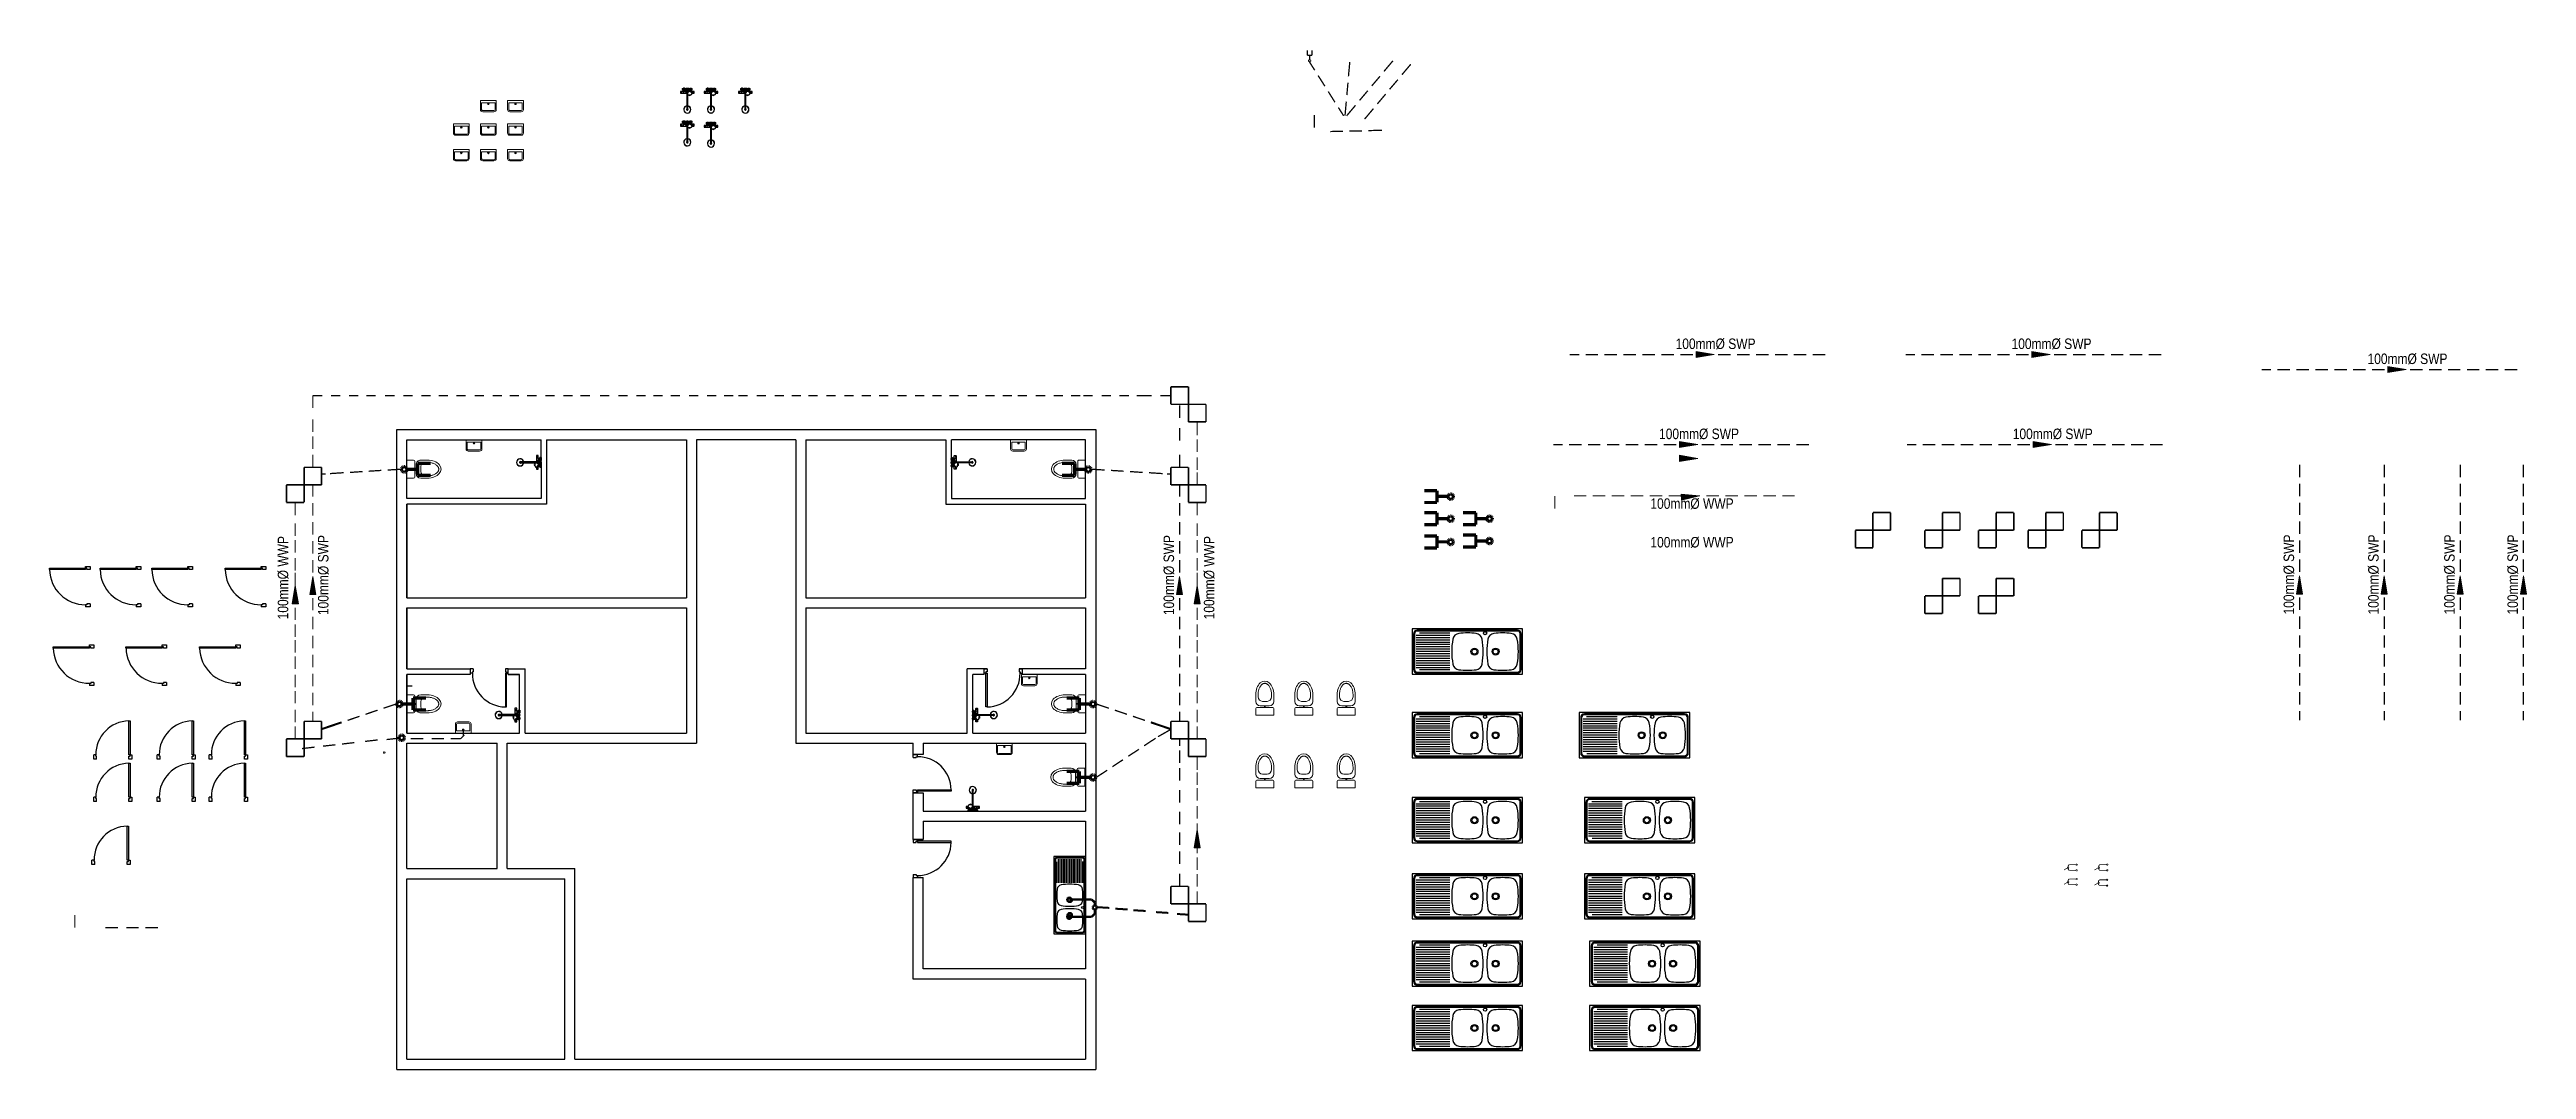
# Model space of a CAD drawing. Header units: millimetres. Extents: x -7698 to 47223, y 0 to 22596.
import ezdxf

# ---------------------------------------------------------------- set-up
doc = ezdxf.new("R2010")
doc.units = ezdxf.units.MM
for name, color, linetype in [('DOORS', 50, 'Continuous'), ('EX-A-FLOR-FIXT', 250, 'Continuous'), ('H', 251, 'Continuous'), ('T', 255, 'Continuous')]:
    doc.layers.add(name, color=color, linetype=linetype)
for name, color, linetype, lineweight in [('Fixtures', 7, 'Continuous', 5), ('FURNITURE', 50, 'Continuous', 30), ('SWP', 10, 'Continuous', 20), ('WALLS', 80, 'Continuous', 30), ('WWP', 150, 'Continuous', 20)]:
    doc.layers.add(name, color=color, linetype=linetype, lineweight=lineweight)
doc.styles.get("Standard").update_dxf_attribs({"font": 'arial.ttf'})

msp = doc.modelspace()

# ---------------------------------------------------------------- texts
at = {"layer": 'SWP', "char_height": 232, "attachment_point": 7}
for insert in [(28357, 15953), (35806, 15953), (43699, 15620), (27990, 13957), (35833, 13957)]:
    msp.add_mtext('{\\fArial Narrow|b0|i0|c0|p18;100mmØ SWP}', dxfattribs=dict(at, insert=insert))
at = {"layer": 'SWP', "char_height": 232, "rotation": 90}
for insert, attachment_point in [((-1745, 10067), 1), ((17245, 10067), 7), ((42079, 10079), 7), ((43954, 10079), 7), ((45640, 10079), 7), ((47042, 10079), 7)]:
    msp.add_mtext('{\\fArial Narrow|b0|i0|c0|p18;100mmØ SWP}', dxfattribs=dict(at, insert=insert, attachment_point=attachment_point))
at = {"layer": 'T', "insert": (27798, 12412), "char_height": 232, "attachment_point": 7}
msp.add_mtext('{\\fArial Narrow|b0|i0|c0|p18;100mmØ WWP}', dxfattribs=at)
at = {"layer": 'WWP', "char_height": 232, "rotation": 90}
for insert, attachment_point in [((-2638, 9972), 1), ((18138, 9972), 7)]:
    msp.add_mtext('{\\fArial Narrow|b0|i0|c0|p18;100mmØ WWP}', dxfattribs=dict(at, insert=insert, attachment_point=attachment_point))
at = {"layer": 'WWP', "insert": (27798, 11556), "char_height": 232, "attachment_point": 7}
msp.add_mtext('{\\fArial Narrow|b0|i0|c0|p18;100mmØ WWP}', dxfattribs=at)

# ---------------------------------------------------------------- blocks, each defined once
blk = doc.blocks.new('wc')
for p, q in [((0, 458), (0, 308)), ((0, 150), (0, 0)), ((0, 0), (400, 0)), ((25, 175), (375, 175)), ((50, 458), (50, 408)), ((100, 208), (300, 208)), ((150, 308), (250, 308)), ((190, 208), (190, 175)), ((210, 208), (210, 175)), ((350, 408), (350, 458)), ((400, 308), (400, 458)), ((400, 0), (400, 150))]:
    blk.add_line(p, q)
for centre, radius, start, end in [((100, 308), 100, 180, 270), ((25, 150), 25, 90, 180), ((150, 408), 100, 180, 270), ((250, 408), 100, 270, 0), ((300, 308), 100, 270, 0), ((300, 308), 100, 270, 0), ((375, 150), 25, 360, 90)]:
    blk.add_arc(centre, radius, start, end)
blk.add_ellipse((200, 458), major_axis=(0, 300), ratio=0.666667, start_param=4.712389, end_param=7.853982)
blk.add_open_spline([(350, 458), (350, 466), (350, 474), (348, 496), (347, 510), (342, 537), (339, 551), (332, 576), (327, 588), (318, 611), (312, 622), (301, 641), (294, 650), (283, 665), (277, 670), (266, 681), (261, 685), (250, 693), (244, 696), (233, 701), (228, 703), (217, 706), (212, 707), (201, 708), (196, 708), (185, 706), (180, 705), (169, 702), (163, 700), (152, 694), (147, 691), (136, 682), (130, 678), (119, 667), (114, 661), (104, 647), (99, 640), (89, 624), (85, 616), (77, 598), (73, 589), (66, 569), (63, 559), (58, 538), (56, 527), (53, 506), (52, 494), (50, 475), (50, 466), (50, 458)], degree=3, knots=[4.712389, 4.712389, 4.712389, 4.712389, 4.805294, 4.805294, 4.96378, 4.96378, 5.122267, 5.122267, 5.280753, 5.280753, 5.439239, 5.439239, 5.597725, 5.597725, 5.724795, 5.724795, 5.851866, 5.851866, 5.978936, 5.978936, 6.106006, 6.106006, 6.233076, 6.233076, 6.360146, 6.360146, 6.487216, 6.487216, 6.614287, 6.614287, 6.741357, 6.741357, 6.868427, 6.868427, 6.995497, 6.995497, 7.122567, 7.122567, 7.249638, 7.249638, 7.376708, 7.376708, 7.503778, 7.503778, 7.630848, 7.630848, 7.757918, 7.757918, 7.853982, 7.853982, 7.853982, 7.853982])
blk = doc.blocks.new('BASIN350')
for p, q in [((0, 200), (0, 0)), ((0, 0), (350, 0)), ((25, 200), (25, 50)), ((25, 50), (325, 50)), ((300, 250), (50, 250)), ((300, 225), (50, 225)), ((325, 50), (325, 200)), ((350, 0), (350, 200))]:
    blk.add_line(p, q)
for radius in [17.4, 12.4]:
    blk.add_circle((175, 75), radius)
for centre, radius, start, end in [((50, 200), 50, 90, 180), ((50, 200), 25, 90, 180), ((300, 200), 50, 0, 90), ((300, 200), 25, 360, 90)]:
    blk.add_arc(centre, radius, start, end)
blk = doc.blocks.new('A$C04B7649A')
for p, q in [((462, 472), (51, 472)), ((462, 444), (51, 444)), ((462, 416), (51, 416)), ((462, 388), (51, 388)), ((462, 360), (51, 360)), ((462, 332), (51, 332)), ((462, 304), (51, 304)), ((462, 500), (91, 500)), ((1320, 275), (1320, 309)), ((462, 275), (51, 275)), ((462, 247), (51, 247)), ((462, 219), (51, 219)), ((462, 191), (51, 191)), ((462, 163), (51, 163)), ((462, 135), (51, 135)), ((462, 107), (51, 107)), ((462, 79), (51, 79)), ((462, 51), (93, 51))]:
    blk.add_line(p, q)
blk.add_lwpolyline([(0, 0), (1349, 0), (1349, 551), (0, 551)], close=True)
for points in [[(19, 492), (19, 59, 0.414214), (64, 14), (1286, 14, 0.414214), (1331, 59), (1331, 492, 0.414214), (1286, 537), (64, 537, 0.414214)], [(30, 492), (30, 59, 0.414214), (64, 25), (1286, 25, 0.414214), (1320, 59), (1320, 492, 0.414214), (1286, 526), (64, 526, 0.414214)], [(571, 496, 0.326796), (498, 427, 0.090842), (498, 124, 0.326796), (571, 55, 0.063178), (783, 55, 0.326796), (855, 124, 0.090842), (855, 427, 0.326796), (783, 496, 0.063178)], [(998, 496, 0.326796), (926, 427, 0.090842), (926, 124, 0.326796), (998, 55, 0.063178), (1210, 55, 0.326796), (1283, 124, 0.090842), (1283, 427, 0.326796), (1210, 496, 0.063178)]]:
    blk.add_lwpolyline(points, format="xyb", close=True)
for centre, radius in [((762, 275), 42.7), ((762, 275), 30.9), ((891, 500), 19.7), ((1019, 275), 42.7), ((1019, 275), 30.9)]:
    blk.add_circle(centre, radius)

# ---------------------------------------------------------------- hatches: boundary and pattern name
at = {"layer": 'H', "linetype": 'Continuous'}
msp.add_hatch(color=256, dxfattribs=at).paths.add_polyline_path([(28486, 12613), (28478, 12748), (28887, 12706), (28486, 12613)])
at = {"layer": 'SWP', "linetype": 'Continuous'}
for points in [[(28810, 15772), (28810, 15907), (29214, 15838), (28810, 15772)], [(36258, 15772), (36258, 15907), (36663, 15838), (36258, 15772)], [(44151, 15439), (44151, 15574), (44556, 15505), (44151, 15439)], [(28443, 13776), (28443, 13912), (28848, 13843), (28443, 13776)], [(36286, 13776), (36286, 13912), (36691, 13843), (36286, 13776)], [(-1926, 10519), (-1791, 10519), (-1860, 10924), (-1926, 10519)], [(17426, 10519), (17291, 10519), (17360, 10924), (17426, 10519)], [(42260, 10531), (42125, 10531), (42194, 10936), (42260, 10531)], [(44135, 10531), (44000, 10531), (44069, 10936), (44135, 10531)], [(45820, 10531), (45685, 10531), (45754, 10936), (45820, 10531)], [(47223, 10531), (47087, 10531), (47156, 10936), (47223, 10531)]]:
    msp.add_hatch(color=256, dxfattribs=at).paths.add_polyline_path(points)
at = {"layer": 'WWP', "linetype": 'Continuous'}
for points in [[(28443, 13472), (28443, 13607), (28848, 13538), (28443, 13472)], [(-2316, 10319), (-2180, 10319), (-2249, 10724), (-2316, 10319)], [(17816, 10319), (17680, 10319), (17749, 10724), (17816, 10319)], [(17816, 4909), (17680, 4909), (17749, 5314), (17816, 4909)]]:
    msp.add_hatch(color=256, dxfattribs=at).paths.add_polyline_path(points)

# ---------------------------------------------------------------- linework, layer by layer
at = {"linetype": 'Continuous'}
for p, q in [((6294, 21666), (6294, 21628)), ((6349, 21667), (6295, 21667)), ((6295, 21627), (6315, 21627)), ((6310, 21632), (6310, 21631)), ((6310, 21631), (6310, 21630)), ((6324, 21627), (6349, 21627)), ((6329, 21630), (6329, 21631)), ((6329, 21631), (6330, 21630)), ((6333, 21732), (6403, 21732)), ((6333, 21732), (6333, 21709)), ((6388, 21732), (6348, 21732)), ((6350, 21667), (6350, 21627)), ((6350, 21667), (6350, 21667)), ((6350, 21666), (6350, 21627)), ((6350, 21665), (6350, 21665)), ((6350, 21627), (6432, 21627)), ((6382, 21705), (6353, 21705)), ((6353, 21701), (6353, 21704)), ((6355, 21701), (6353, 21701)), ((6353, 21701), (6353, 21691)), ((6355, 21691), (6353, 21691)), ((6353, 21691), (6353, 21688)), ((6382, 21688), (6353, 21688)), ((6354, 21706), (6382, 21706)), ((6354, 21706), (6354, 21705)), ((6354, 21686), (6354, 21671)), ((6355, 21706), (6355, 21706)), ((6355, 21706), (6381, 21706)), ((6355, 21691), (6355, 21701)), ((6355, 21687), (6381, 21687)), ((6356, 21706), (6356, 21706)), ((6378, 21688), (6357, 21688)), ((6357, 21688), (6357, 21687)), ((6357, 21688), (6357, 21688)), ((6370, 21701), (6366, 21701)), ((6366, 21701), (6366, 21691)), ((6370, 21691), (6366, 21691)), ((6368, 21752), (6368, 21712)), ((6368, 21664), (6400, 21664)), ((6370, 21691), (6370, 21701)), ((6378, 21687), (6378, 21688)), ((6378, 21688), (6378, 21688)), ((6380, 21706), (6380, 21706)), ((6381, 21706), (6381, 21706)), ((6383, 21701), (6381, 21701)), ((6381, 21701), (6381, 21691)), ((6383, 21691), (6381, 21691)), ((6381, 21679), (6381, 21686)), ((6382, 21705), (6382, 21706)), ((6383, 21701), (6383, 21704)), ((6383, 21691), (6383, 21701)), ((6383, 21691), (6383, 21688)), ((6400, 21674), (6386, 21674)), ((6386, 21673), (6400, 21673)), ((6400, 21650), (6400, 21684)), ((6425, 21685), (6401, 21685)), ((6401, 21649), (6425, 21649)), ((6403, 21709), (6403, 21732)), ((6407, 21730), (6407, 21716)), ((6478, 21730), (6408, 21730)), ((6408, 21715), (6477, 21715)), ((6463, 21730), (6423, 21730)), ((6425, 21685), (6425, 21649)), ((6427, 21684), (6425, 21684)), ((6425, 21650), (6427, 21650)), ((6427, 21715), (6427, 21652)), ((6427, 21649), (6427, 21685)), ((6427, 21685), (6427, 21685)), ((6427, 21652), (6432, 21652)), ((6427, 21651), (6427, 21644)), ((6427, 21649), (6427, 21649)), ((6432, 21667), (6432, 21626)), ((6432, 21626), (6432, 21307)), ((6440, 21678), (6445, 21678)), ((6441, 21678), (6440, 21678)), ((6440, 21678), (6440, 21678)), ((6441, 21711), (6443, 21712)), ((6441, 21709), (6441, 21711)), ((6443, 21708), (6441, 21709)), ((6441, 21678), (6445, 21678)), ((6441, 21678), (6441, 21678)), ((6443, 21750), (6443, 21710)), ((6443, 21712), (6444, 21711)), ((6444, 21709), (6443, 21708)), ((6444, 21711), (6444, 21709)), ((6445, 21678), (6445, 21678)), ((6445, 21678), (6445, 21678)), ((6445, 21678), (6445, 21678)), ((6454, 21626), (6454, 21667)), ((6454, 21652), (6458, 21652)), ((6454, 21307), (6454, 21626)), ((6458, 21652), (6458, 21715)), ((6459, 21685), (6458, 21685)), ((6458, 21644), (6458, 21651)), ((6459, 21685), (6459, 21651)), ((6460, 21684), (6459, 21684)), ((6460, 21651), (6460, 21685)), ((6506, 21685), (6460, 21685)), ((6461, 21596), (6461, 21596)), ((6475, 21593), (6475, 21592)), ((6478, 21716), (6478, 21730)), ((6478, 21592), (6478, 21592)), ((6483, 21731), (6553, 21731)), ((6483, 21731), (6483, 21708)), ((6490, 21591), (6490, 21591)), ((6492, 21681), (6492, 21681)), ((6492, 21590), (6492, 21590)), ((6493, 21591), (6493, 21591)), ((6538, 21731), (6498, 21731)), ((6532, 21705), (6503, 21705)), ((6503, 21701), (6503, 21704)), ((6505, 21701), (6503, 21701)), ((6503, 21701), (6503, 21691)), ((6505, 21691), (6503, 21691)), ((6503, 21691), (6503, 21688)), ((6532, 21688), (6503, 21688)), ((6505, 21676), (6503, 21676)), ((6504, 21705), (6504, 21705)), ((6504, 21686), (6504, 21685)), ((6505, 21691), (6505, 21701)), ((6505, 21687), (6531, 21687)), ((6506, 21684), (6506, 21677)), ((6506, 21592), (6506, 21592)), ((6528, 21688), (6507, 21688)), ((6507, 21688), (6507, 21687)), ((6507, 21688), (6507, 21688)), ((6509, 21592), (6509, 21593)), ((6520, 21701), (6516, 21701)), ((6516, 21701), (6516, 21691)), ((6520, 21691), (6516, 21691)), ((6518, 21751), (6518, 21711)), ((6520, 21691), (6520, 21701)), ((6523, 21596), (6523, 21596)), ((6528, 21687), (6528, 21688)), ((6528, 21688), (6528, 21688)), ((6533, 21701), (6531, 21701)), ((6531, 21701), (6531, 21691)), ((6533, 21691), (6531, 21691)), ((6531, 21672), (6531, 21686)), ((6532, 21705), (6532, 21705)), ((6533, 21701), (6533, 21704)), ((6533, 21691), (6533, 21701)), ((6533, 21691), (6533, 21688)), ((6535, 21667), (6535, 21644)), ((6535, 21667), (6535, 21667)), ((6536, 21665), (6535, 21665)), ((6535, 21647), (6535, 21665)), ((6535, 21664), (6536, 21664)), ((6536, 21656), (6535, 21656)), ((6535, 21650), (6536, 21650)), ((6536, 21643), (6536, 21666)), ((6591, 21667), (6537, 21667)), ((6549, 21627), (6562, 21627)), ((6553, 21708), (6553, 21731)), ((6557, 21631), (6557, 21630)), ((6562, 21627), (6563, 21627)), ((6570, 21627), (6570, 21627)), ((6570, 21627), (6591, 21627)), ((6576, 21631), (6576, 21632)), ((6576, 21631), (6576, 21631)), ((6576, 21631), (6576, 21631)), ((6576, 21630), (6576, 21631)), ((6592, 21628), (6592, 21666)), ((6819, 21667), (6819, 21629)), ((6875, 21668), (6820, 21668)), ((6820, 21628), (6841, 21628)), ((6836, 21632), (6835, 21632)), ((6835, 21632), (6835, 21630)), ((6849, 21628), (6875, 21628)), ((6854, 21630), (6854, 21632)), ((6855, 21632), (6855, 21631)), ((6858, 21732), (6928, 21732)), ((6858, 21732), (6858, 21709)), ((6913, 21732), (6873, 21732)), ((6875, 21667), (6875, 21628)), ((6876, 21665), (6875, 21665)), ((6876, 21668), (6876, 21628)), ((6876, 21668), (6876, 21668)), ((6876, 21628), (6957, 21628)), ((6878, 21702), (6878, 21705)), ((6880, 21702), (6878, 21702)), ((6878, 21702), (6878, 21692)), ((6880, 21692), (6878, 21692)), ((6878, 21692), (6878, 21689)), ((6879, 21706), (6907, 21706)), ((6879, 21706), (6879, 21705)), ((6908, 21705), (6879, 21705)), ((6908, 21688), (6879, 21688)), ((6880, 21706), (6880, 21706)), ((6880, 21706), (6906, 21706)), ((6880, 21692), (6880, 21702)), ((6880, 21688), (6906, 21688)), ((6880, 21687), (6880, 21672)), ((6881, 21706), (6881, 21706)), ((6904, 21688), (6883, 21688)), ((6883, 21688), (6883, 21688)), ((6883, 21688), (6883, 21688)), ((6895, 21702), (6891, 21702)), ((6891, 21702), (6891, 21692)), ((6895, 21692), (6891, 21692)), ((6893, 21752), (6893, 21712)), ((6893, 21665), (6926, 21665)), ((6895, 21692), (6895, 21702)), ((6904, 21688), (6904, 21688)), ((6904, 21688), (6904, 21688)), ((6905, 21706), (6905, 21706)), ((6906, 21706), (6906, 21706)), ((6908, 21702), (6906, 21702)), ((6906, 21702), (6906, 21692)), ((6908, 21692), (6906, 21692)), ((6907, 21705), (6907, 21706)), ((6907, 21679), (6907, 21687)), ((6908, 21702), (6908, 21705)), ((6908, 21692), (6908, 21702)), ((6908, 21692), (6908, 21689)), ((6926, 21675), (6911, 21675)), ((6911, 21674), (6926, 21674)), ((6926, 21650), (6926, 21685)), ((6951, 21686), (6927, 21686)), ((6927, 21650), (6951, 21650)), ((6928, 21709), (6928, 21732)), ((7004, 21731), (6933, 21731)), ((6933, 21731), (6933, 21717)), ((6934, 21716), (7003, 21716)), ((6988, 21731), (6948, 21731)), ((6951, 21685), (6951, 21650)), ((6952, 21684), (6951, 21684)), ((6951, 21651), (6952, 21651)), ((6952, 21650), (6952, 21685)), ((6953, 21716), (6953, 21652)), ((6953, 21686), (6953, 21686)), ((6953, 21652), (6957, 21652)), ((6953, 21652), (6953, 21644)), ((6953, 21650), (6953, 21650)), ((6957, 21668), (6957, 21627)), ((6957, 21627), (6957, 21308)), ((6966, 21679), (6970, 21679)), ((6966, 21679), (6971, 21679)), ((6966, 21679), (6966, 21679)), ((6966, 21679), (6966, 21678)), ((6966, 21678), (6966, 21679)), ((6967, 21711), (6968, 21712)), ((6967, 21710), (6967, 21711)), ((6968, 21709), (6967, 21710)), ((6968, 21751), (6968, 21711)), ((6968, 21712), (6970, 21711)), ((6970, 21710), (6968, 21709)), ((6970, 21711), (6970, 21710)), ((6971, 21679), (6970, 21679)), ((6970, 21678), (6970, 21679)), ((6971, 21678), (6971, 21679)), ((6979, 21627), (6979, 21668)), ((6979, 21652), (6984, 21652)), ((6979, 21308), (6979, 21627)), ((6984, 21652), (6984, 21716)), ((6984, 21686), (6984, 21686)), ((6984, 21685), (6984, 21651)), ((6985, 21684), (6984, 21684)), ((6984, 21644), (6984, 21652)), ((7031, 21686), (6985, 21686)), ((6985, 21652), (6985, 21685)), ((6986, 21597), (6986, 21597)), ((7000, 21593), (7000, 21593)), ((7003, 21592), (7003, 21593)), ((7004, 21717), (7004, 21731)), ((7008, 21731), (7078, 21731)), ((7008, 21731), (7008, 21709)), ((7016, 21592), (7016, 21591)), ((7017, 21681), (7017, 21681)), ((7017, 21591), (7017, 21591)), ((7019, 21591), (7019, 21592)), ((7063, 21731), (7023, 21731)), ((7028, 21702), (7028, 21705)), ((7030, 21702), (7028, 21702)), ((7028, 21702), (7028, 21692)), ((7030, 21692), (7028, 21692)), ((7028, 21692), (7028, 21689)), ((7029, 21706), (7029, 21705)), ((7058, 21705), (7029, 21705)), ((7058, 21688), (7029, 21688)), ((7031, 21677), (7029, 21677)), ((7030, 21692), (7030, 21702)), ((7030, 21688), (7056, 21688)), ((7030, 21687), (7030, 21686)), ((7032, 21685), (7032, 21678)), ((7032, 21593), (7032, 21592)), ((7054, 21688), (7033, 21688)), ((7033, 21688), (7033, 21688)), ((7033, 21688), (7033, 21688)), ((7034, 21593), (7034, 21593)), ((7045, 21702), (7041, 21702)), ((7041, 21702), (7041, 21692)), ((7045, 21692), (7041, 21692)), ((7043, 21751), (7043, 21711)), ((7045, 21692), (7045, 21702)), ((7048, 21597), (7048, 21597)), ((7054, 21688), (7054, 21688)), ((7054, 21688), (7054, 21688)), ((7058, 21702), (7056, 21702)), ((7056, 21702), (7056, 21692)), ((7058, 21692), (7056, 21692)), ((7057, 21705), (7057, 21706)), ((7057, 21672), (7057, 21687)), ((7058, 21702), (7058, 21705)), ((7058, 21692), (7058, 21702)), ((7058, 21692), (7058, 21689)), ((7061, 21668), (7061, 21645)), ((7061, 21668), (7061, 21668)), ((7061, 21644), (7061, 21667)), ((7061, 21666), (7061, 21666)), ((7061, 21648), (7061, 21666)), ((7061, 21664), (7061, 21664)), ((7061, 21657), (7061, 21657)), ((7061, 21650), (7061, 21650)), ((7116, 21668), (7062, 21668)), ((7074, 21628), (7088, 21628)), ((7078, 21709), (7078, 21731)), ((7082, 21632), (7082, 21631)), ((7088, 21628), (7088, 21628)), ((7095, 21628), (7095, 21628)), ((7095, 21628), (7116, 21628)), ((7101, 21632), (7101, 21633)), ((7101, 21632), (7101, 21632)), ((7101, 21632), (7101, 21632)), ((7101, 21631), (7101, 21632)), ((7117, 21629), (7117, 21667)), ((7581, 21666), (7581, 21628)), ((7636, 21667), (7582, 21667)), ((7582, 21627), (7603, 21627)), ((7597, 21632), (7597, 21631)), ((7597, 21631), (7597, 21630)), ((7611, 21627), (7636, 21627)), ((7616, 21630), (7616, 21631)), ((7617, 21631), (7617, 21630)), ((7620, 21732), (7690, 21732)), ((7620, 21732), (7620, 21709)), ((7675, 21732), (7635, 21732)), ((7637, 21666), (7637, 21627)), ((7638, 21665), (7637, 21665)), ((7638, 21667), (7638, 21627)), ((7638, 21667), (7638, 21667)), ((7638, 21627), (7719, 21627)), ((7640, 21701), (7640, 21704)), ((7642, 21701), (7640, 21701)), ((7640, 21701), (7640, 21691)), ((7642, 21691), (7640, 21691)), ((7640, 21691), (7640, 21688)), ((7641, 21706), (7669, 21706)), ((7641, 21706), (7641, 21705)), ((7670, 21705), (7641, 21705)), ((7670, 21688), (7641, 21688)), ((7642, 21706), (7642, 21706)), ((7642, 21706), (7668, 21706)), ((7642, 21691), (7642, 21701)), ((7642, 21687), (7668, 21687)), ((7642, 21686), (7642, 21671)), ((7643, 21706), (7643, 21706)), ((7666, 21688), (7645, 21688)), ((7645, 21688), (7645, 21687)), ((7645, 21688), (7645, 21688)), ((7657, 21701), (7653, 21701)), ((7653, 21701), (7653, 21691)), ((7657, 21691), (7653, 21691)), ((7655, 21752), (7655, 21712)), ((7655, 21664), (7688, 21664)), ((7657, 21691), (7657, 21701)), ((7666, 21687), (7666, 21688)), ((7666, 21688), (7666, 21688)), ((7667, 21706), (7667, 21706)), ((7668, 21706), (7668, 21706)), ((7670, 21701), (7668, 21701)), ((7668, 21701), (7668, 21691)), ((7670, 21691), (7668, 21691)), ((7669, 21705), (7669, 21706)), ((7669, 21679), (7669, 21686)), ((7670, 21701), (7670, 21704)), ((7670, 21691), (7670, 21701)), ((7670, 21691), (7670, 21688)), ((7688, 21674), (7673, 21674)), ((7673, 21673), (7688, 21673)), ((7713, 21685), (7688, 21685)), ((7688, 21650), (7688, 21684)), ((7688, 21649), (7713, 21649)), ((7690, 21709), (7690, 21732)), ((7765, 21730), (7695, 21730)), ((7695, 21730), (7695, 21716)), ((7696, 21715), (7765, 21715)), ((7750, 21730), (7710, 21730)), ((7713, 21685), (7713, 21649)), ((7714, 21684), (7713, 21684)), ((7713, 21650), (7714, 21650)), ((7714, 21715), (7714, 21652)), ((7714, 21649), (7714, 21685)), ((7714, 21685), (7714, 21685)), ((7714, 21649), (7715, 21649)), ((7715, 21652), (7719, 21652)), ((7715, 21651), (7715, 21644)), ((7719, 21667), (7719, 21626)), ((7719, 21626), (7719, 21307)), ((7728, 21678), (7732, 21678)), ((7728, 21678), (7733, 21678)), ((7728, 21678), (7728, 21678)), ((7728, 21678), (7728, 21678)), ((7728, 21678), (7728, 21678)), ((7729, 21711), (7730, 21712)), ((7729, 21709), (7729, 21711)), ((7730, 21708), (7729, 21709)), ((7730, 21750), (7730, 21710)), ((7730, 21712), (7732, 21711)), ((7732, 21709), (7730, 21708)), ((7732, 21711), (7732, 21709)), ((7733, 21678), (7732, 21678)), ((7732, 21678), (7732, 21678)), ((7733, 21678), (7733, 21678)), ((7741, 21626), (7741, 21667)), ((7741, 21652), (7746, 21652)), ((7741, 21307), (7741, 21626)), ((7746, 21652), (7746, 21715)), ((7746, 21685), (7746, 21651)), ((7746, 21685), (7746, 21685)), ((7747, 21684), (7746, 21684)), ((7746, 21644), (7746, 21651)), ((7747, 21651), (7747, 21685)), ((7793, 21685), (7747, 21685)), ((7748, 21596), (7748, 21596)), ((7762, 21593), (7762, 21592)), ((7765, 21592), (7765, 21592)), ((7766, 21716), (7766, 21730)), ((7770, 21731), (7840, 21731)), ((7770, 21731), (7770, 21708)), ((7778, 21591), (7778, 21591)), ((7779, 21681), (7779, 21681)), ((7779, 21590), (7779, 21590)), ((7781, 21591), (7781, 21591)), ((7825, 21731), (7785, 21731)), ((7790, 21701), (7790, 21704)), ((7792, 21701), (7790, 21701)), ((7790, 21701), (7790, 21691)), ((7792, 21691), (7790, 21691)), ((7790, 21691), (7790, 21688)), ((7820, 21705), (7791, 21705)), ((7791, 21705), (7791, 21705)), ((7820, 21688), (7791, 21688)), ((7792, 21676), (7791, 21676)), ((7792, 21691), (7792, 21701)), ((7792, 21687), (7818, 21687)), ((7792, 21686), (7792, 21685)), ((7793, 21684), (7793, 21677)), ((7793, 21592), (7793, 21592)), ((7816, 21688), (7795, 21688)), ((7795, 21688), (7795, 21687)), ((7795, 21688), (7795, 21688)), ((7796, 21592), (7796, 21593)), ((7807, 21701), (7803, 21701)), ((7803, 21701), (7803, 21691)), ((7807, 21691), (7803, 21691)), ((7805, 21751), (7805, 21711)), ((7807, 21691), (7807, 21701)), ((7810, 21596), (7810, 21596)), ((7816, 21687), (7816, 21688)), ((7816, 21688), (7815, 21688)), ((7820, 21701), (7818, 21701)), ((7818, 21701), (7818, 21691)), ((7820, 21691), (7818, 21691)), ((7819, 21705), (7819, 21705)), ((7819, 21672), (7819, 21686)), ((7820, 21701), (7820, 21704)), ((7820, 21691), (7820, 21701)), ((7820, 21691), (7820, 21688)), ((7823, 21667), (7822, 21667)), ((7823, 21667), (7823, 21644)), ((7823, 21643), (7823, 21666)), ((7823, 21665), (7823, 21665)), ((7823, 21647), (7823, 21665)), ((7823, 21664), (7823, 21664)), ((7823, 21656), (7823, 21656)), ((7823, 21650), (7823, 21650)), ((7878, 21667), (7824, 21667)), ((7836, 21627), (7849, 21627)), ((7840, 21708), (7840, 21731)), ((7844, 21631), (7844, 21630)), ((7849, 21627), (7850, 21627)), ((7857, 21627), (7857, 21627)), ((7857, 21627), (7878, 21627)), ((7863, 21631), (7863, 21632)), ((7863, 21631), (7863, 21631)), ((7863, 21631), (7863, 21631)), ((7863, 21630), (7863, 21631)), ((7879, 21628), (7879, 21666)), ((6294, 20941), (6294, 20903)), ((6349, 20942), (6295, 20942)), ((6295, 20902), (6315, 20902)), ((6310, 20907), (6310, 20906)), ((6310, 20906), (6310, 20905)), ((6324, 20902), (6349, 20902)), ((6329, 20905), (6329, 20906)), ((6329, 20906), (6330, 20905)), ((6333, 21007), (6403, 21007)), ((6333, 21007), (6333, 20984)), ((6388, 21007), (6348, 21007)), ((6350, 20942), (6350, 20902)), ((6350, 20942), (6350, 20942)), ((6350, 20942), (6350, 20903)), ((6350, 20940), (6350, 20940)), ((6350, 20902), (6432, 20902)), ((6382, 20980), (6353, 20980)), ((6353, 20976), (6353, 20979)), ((6355, 20976), (6353, 20976)), ((6353, 20976), (6353, 20966)), ((6355, 20966), (6353, 20966)), ((6353, 20966), (6353, 20964)), ((6382, 20963), (6353, 20963)), ((6354, 20981), (6382, 20981)), ((6354, 20981), (6354, 20980)), ((6354, 20962), (6354, 20946)), ((6355, 20981), (6355, 20981)), ((6355, 20981), (6381, 20981)), ((6355, 20966), (6355, 20976)), ((6355, 20962), (6381, 20962)), ((6356, 20981), (6356, 20981)), ((6378, 20963), (6357, 20963)), ((6357, 20963), (6357, 20962)), ((6357, 20963), (6357, 20963)), ((6370, 20976), (6366, 20976)), ((6366, 20976), (6366, 20966)), ((6370, 20966), (6366, 20966)), ((6368, 21027), (6368, 20987)), ((6368, 20940), (6400, 20940)), ((6370, 20966), (6370, 20976)), ((6378, 20962), (6378, 20963)), ((6378, 20963), (6378, 20963)), ((6380, 20981), (6380, 20981)), ((6381, 20981), (6381, 20981)), ((6383, 20976), (6381, 20976)), ((6381, 20976), (6381, 20966)), ((6383, 20966), (6381, 20966)), ((6381, 20954), (6381, 20962)), ((6382, 20980), (6382, 20981)), ((6383, 20976), (6383, 20979)), ((6383, 20966), (6383, 20976)), ((6383, 20966), (6383, 20964)), ((6400, 20950), (6386, 20950)), ((6386, 20948), (6400, 20948)), ((6400, 20925), (6400, 20959)), ((6425, 20960), (6401, 20960)), ((6401, 20924), (6425, 20924)), ((6403, 20984), (6403, 21007)), ((6407, 21005), (6407, 20991)), ((6478, 21005), (6408, 21005)), ((6408, 20990), (6477, 20990)), ((6463, 21005), (6423, 21005)), ((6425, 20960), (6425, 20924)), ((6427, 20959), (6425, 20959)), ((6425, 20925), (6427, 20925)), ((6427, 20990), (6427, 20927)), ((6427, 20924), (6427, 20960)), ((6427, 20960), (6427, 20960)), ((6427, 20927), (6432, 20927)), ((6427, 20927), (6427, 20919)), ((6427, 20924), (6427, 20924)), ((6432, 21307), (6432, 21267)), ((6432, 20942), (6432, 20902)), ((6432, 20902), (6432, 20583)), ((6441, 20954), (6440, 20953)), ((6440, 20953), (6445, 20953)), ((6440, 20953), (6440, 20953)), ((6441, 20986), (6443, 20987)), ((6441, 20984), (6441, 20986)), ((6443, 20983), (6441, 20984)), ((6441, 20954), (6445, 20954)), ((6441, 20953), (6441, 20954)), ((6443, 21025), (6443, 20985)), ((6443, 20987), (6444, 20986)), ((6444, 20984), (6443, 20983)), ((6444, 20986), (6444, 20984)), ((6445, 20953), (6445, 20954)), ((6445, 20953), (6445, 20954)), ((6445, 20953), (6445, 20953)), ((6454, 21267), (6454, 21307)), ((6454, 20902), (6454, 20942)), ((6454, 20927), (6458, 20927)), ((6454, 20583), (6454, 20902)), ((6458, 20927), (6458, 20990)), ((6459, 20960), (6458, 20960)), ((6458, 20919), (6458, 20927)), ((6459, 20960), (6459, 20926)), ((6460, 20959), (6459, 20959)), ((6460, 20926), (6460, 20960)), ((6506, 20960), (6460, 20960)), ((6461, 20872), (6461, 20871)), ((6478, 20991), (6478, 21005)), ((6483, 21006), (6553, 21006)), ((6483, 21006), (6483, 20983)), ((6492, 20956), (6492, 20956)), ((6538, 21006), (6498, 21006)), ((6532, 20980), (6503, 20980)), ((6503, 20976), (6503, 20979)), ((6505, 20976), (6503, 20976)), ((6503, 20976), (6503, 20966)), ((6505, 20966), (6503, 20966)), ((6503, 20966), (6503, 20964)), ((6532, 20963), (6503, 20963)), ((6505, 20951), (6503, 20951)), ((6504, 20980), (6504, 20980)), ((6504, 20962), (6504, 20960)), ((6505, 20966), (6505, 20976)), ((6505, 20962), (6531, 20962)), ((6506, 20960), (6506, 20952)), ((6528, 20963), (6507, 20963)), ((6507, 20963), (6507, 20962)), ((6507, 20963), (6507, 20963)), ((6520, 20976), (6516, 20976)), ((6516, 20976), (6516, 20966)), ((6520, 20966), (6516, 20966)), ((6518, 21026), (6518, 20986)), ((6520, 20966), (6520, 20976)), ((6523, 20871), (6523, 20872)), ((6528, 20962), (6528, 20963)), ((6528, 20963), (6528, 20963)), ((6533, 20976), (6531, 20976)), ((6531, 20976), (6531, 20966)), ((6533, 20966), (6531, 20966)), ((6531, 20947), (6531, 20962)), ((6532, 20980), (6532, 20980)), ((6533, 20976), (6533, 20979)), ((6533, 20966), (6533, 20976)), ((6533, 20966), (6533, 20964)), ((6535, 20942), (6535, 20919)), ((6535, 20942), (6535, 20942)), ((6536, 20940), (6535, 20940)), ((6535, 20922), (6535, 20940)), ((6535, 20939), (6536, 20939)), ((6536, 20931), (6535, 20931)), ((6535, 20925), (6536, 20925)), ((6536, 20919), (6536, 20942)), ((6591, 20942), (6537, 20942)), ((6549, 20902), (6562, 20902)), ((6553, 20983), (6553, 21006)), ((6557, 20906), (6557, 20905)), ((6562, 20902), (6563, 20902)), ((6570, 20902), (6570, 20902)), ((6570, 20902), (6591, 20902)), ((6576, 20907), (6576, 20907)), ((6576, 20906), (6576, 20907)), ((6576, 20907), (6576, 20907)), ((6576, 20905), (6576, 20906)), ((6592, 20903), (6592, 20941)), ((6819, 20913), (6819, 20875)), ((6875, 20914), (6820, 20914)), ((6820, 20874), (6841, 20874)), ((6836, 20878), (6835, 20878)), ((6835, 20878), (6835, 20877)), ((6849, 20874), (6875, 20874)), ((6854, 20877), (6854, 20878)), ((6855, 20878), (6855, 20877)), ((6858, 20978), (6928, 20978)), ((6858, 20978), (6858, 20956)), ((6913, 20978), (6873, 20978)), ((6875, 20913), (6875, 20874)), ((6876, 20911), (6875, 20911)), ((6876, 20914), (6876, 20874)), ((6876, 20914), (6876, 20914)), ((6876, 20874), (6957, 20874)), ((6878, 20948), (6878, 20951)), ((6880, 20948), (6878, 20948)), ((6878, 20948), (6878, 20938)), ((6880, 20938), (6878, 20938)), ((6878, 20938), (6878, 20935)), ((6908, 20952), (6879, 20952)), ((6879, 20952), (6907, 20952)), ((6879, 20952), (6879, 20952)), ((6908, 20935), (6879, 20935)), ((6880, 20953), (6880, 20952)), ((6880, 20953), (6906, 20953)), ((6880, 20938), (6880, 20948)), ((6880, 20934), (6906, 20934)), ((6880, 20933), (6880, 20918)), ((6881, 20953), (6881, 20952)), ((6904, 20935), (6883, 20935)), ((6883, 20935), (6883, 20934)), ((6883, 20935), (6883, 20935)), ((6895, 20948), (6891, 20948)), ((6891, 20948), (6891, 20938)), ((6895, 20938), (6891, 20938)), ((6893, 20998), (6893, 20958)), ((6893, 20911), (6926, 20911)), ((6895, 20938), (6895, 20948)), ((6904, 20934), (6904, 20935)), ((6904, 20935), (6904, 20935)), ((6905, 20953), (6905, 20952)), ((6906, 20952), (6906, 20953)), ((6908, 20948), (6906, 20948)), ((6906, 20948), (6906, 20938)), ((6908, 20938), (6906, 20938)), ((6907, 20952), (6907, 20952)), ((6907, 20926), (6907, 20933)), ((6908, 20948), (6908, 20951)), ((6908, 20938), (6908, 20948)), ((6908, 20938), (6908, 20935)), ((6926, 20921), (6911, 20921)), ((6911, 20920), (6926, 20920)), ((6926, 20897), (6926, 20931)), ((6951, 20932), (6927, 20932)), ((6927, 20896), (6951, 20896)), ((6928, 20956), (6928, 20978)), ((7004, 20977), (6933, 20977)), ((6933, 20977), (6933, 20963)), ((6934, 20962), (7003, 20962)), ((6988, 20977), (6948, 20977)), ((6951, 20932), (6951, 20896)), ((6952, 20931), (6951, 20931)), ((6951, 20897), (6952, 20897)), ((6952, 20896), (6952, 20932)), ((6953, 20962), (6953, 20899)), ((6953, 20932), (6953, 20932)), ((6953, 20898), (6957, 20898)), ((6953, 20898), (6953, 20891)), ((6953, 20896), (6953, 20896)), ((6957, 21308), (6957, 21268)), ((6957, 20914), (6957, 20873)), ((6957, 20873), (6957, 20554)), ((6966, 20925), (6970, 20925)), ((6966, 20925), (6971, 20925)), ((6966, 20925), (6966, 20925)), ((6966, 20925), (6966, 20925)), ((6966, 20925), (6966, 20925)), ((6967, 20958), (6968, 20959)), ((6967, 20956), (6967, 20958)), ((6968, 20955), (6967, 20956)), ((6968, 20997), (6968, 20957)), ((6968, 20959), (6970, 20958)), ((6970, 20956), (6968, 20955)), ((6970, 20958), (6970, 20956)), ((6971, 20925), (6970, 20925)), ((6970, 20925), (6970, 20925)), ((6971, 20925), (6971, 20925)), ((6979, 21268), (6979, 21308)), ((6979, 20873), (6979, 20914)), ((6979, 20898), (6984, 20898)), ((6979, 20554), (6979, 20873)), ((6984, 20899), (6984, 20962)), ((6984, 20932), (6984, 20897)), ((6984, 20932), (6984, 20932)), ((6985, 20931), (6984, 20931)), ((6984, 20891), (6984, 20898)), ((6985, 20898), (6985, 20932)), ((7031, 20932), (6985, 20932)), ((7004, 20963), (7004, 20977)), ((7008, 20978), (7078, 20978)), ((7008, 20978), (7008, 20955)), ((7017, 20928), (7017, 20928)), ((7063, 20978), (7023, 20978)), ((7028, 20948), (7028, 20951)), ((7030, 20948), (7028, 20948)), ((7028, 20948), (7028, 20938)), ((7030, 20938), (7028, 20938)), ((7028, 20938), (7028, 20935)), ((7058, 20952), (7029, 20952)), ((7029, 20952), (7029, 20952)), ((7058, 20935), (7029, 20935)), ((7031, 20923), (7029, 20923)), ((7030, 20938), (7030, 20948)), ((7030, 20934), (7056, 20934)), ((7030, 20933), (7030, 20932)), ((7032, 20931), (7032, 20924)), ((7054, 20935), (7033, 20935)), ((7033, 20935), (7033, 20934)), ((7033, 20935), (7033, 20935)), ((7045, 20948), (7041, 20948)), ((7041, 20948), (7041, 20938)), ((7045, 20938), (7041, 20938)), ((7043, 20998), (7043, 20958)), ((7045, 20938), (7045, 20948)), ((7054, 20934), (7054, 20935)), ((7054, 20935), (7054, 20935)), ((7058, 20948), (7056, 20948)), ((7056, 20948), (7056, 20938)), ((7058, 20938), (7056, 20938)), ((7057, 20952), (7057, 20952)), ((7057, 20919), (7057, 20933)), ((7058, 20948), (7058, 20951)), ((7058, 20938), (7058, 20948)), ((7058, 20938), (7058, 20935)), ((7061, 20914), (7061, 20891)), ((7061, 20914), (7061, 20914)), ((7061, 20890), (7061, 20913)), ((7061, 20912), (7061, 20912)), ((7061, 20894), (7061, 20912)), ((7061, 20911), (7061, 20911)), ((7061, 20903), (7061, 20903)), ((7061, 20897), (7061, 20897)), ((7116, 20914), (7062, 20914)), ((7074, 20874), (7088, 20874)), ((7078, 20955), (7078, 20978)), ((7082, 20878), (7082, 20877)), ((7088, 20874), (7088, 20874)), ((7095, 20874), (7095, 20874)), ((7095, 20874), (7116, 20874)), ((7101, 20878), (7101, 20879)), ((7101, 20878), (7101, 20878)), ((7101, 20878), (7101, 20878)), ((7101, 20877), (7101, 20878)), ((7117, 20875), (7117, 20913)), ((7719, 21307), (7719, 21267)), ((7741, 21267), (7741, 21307)), ((6432, 20583), (6432, 20542)), ((6454, 20542), (6454, 20583)), ((6475, 20868), (6475, 20867)), ((6478, 20867), (6478, 20868)), ((6490, 20867), (6490, 20866)), ((6492, 20865), (6492, 20866)), ((6493, 20866), (6493, 20867)), ((6506, 20868), (6506, 20867)), ((6509, 20867), (6509, 20868)), ((6957, 20554), (6957, 20514)), ((6979, 20514), (6979, 20554)), ((6986, 20843), (6986, 20843)), ((7000, 20840), (7000, 20839)), ((7003, 20839), (7003, 20839)), ((7016, 20838), (7016, 20837)), ((7017, 20837), (7017, 20837)), ((7019, 20837), (7019, 20838)), ((7032, 20839), (7032, 20839)), ((7034, 20839), (7034, 20840)), ((7048, 20843), (7048, 20843)), ((2777, 13461), (2737, 13461)), ((2737, 13439), (2777, 13439)), ((3096, 13461), (2777, 13461)), ((2777, 13439), (3096, 13439)), ((3061, 13402), (3060, 13402)), ((3060, 13401), (3060, 13401)), ((3060, 13400), (3061, 13400)), ((3063, 13418), (3062, 13418)), ((3062, 13415), (3062, 13415)), ((3062, 13387), (3062, 13387)), ((3062, 13384), (3063, 13384)), ((3066, 13432), (3066, 13432)), ((3066, 13370), (3066, 13370)), ((3137, 13461), (3096, 13461)), ((3096, 13439), (3137, 13439)), ((3097, 13598), (3097, 13578)), ((3097, 13569), (3097, 13544)), ((3137, 13543), (3097, 13543)), ((3097, 13543), (3097, 13461)), ((3136, 13543), (3097, 13543)), ((3097, 13344), (3097, 13331)), ((3097, 13331), (3097, 13330)), ((3097, 13323), (3097, 13323)), ((3097, 13323), (3097, 13302)), ((3136, 13599), (3098, 13599)), ((3098, 13301), (3136, 13301)), ((3101, 13583), (3100, 13583)), ((3100, 13564), (3101, 13564)), ((3101, 13564), (3100, 13563)), ((3101, 13336), (3100, 13336)), ((3100, 13317), (3101, 13317)), ((3101, 13583), (3101, 13583)), ((3101, 13317), (3101, 13317)), ((3101, 13317), (3101, 13317)), ((3101, 13317), (3102, 13317)), ((3113, 13357), (3136, 13357)), ((3121, 13466), (3114, 13466)), ((3114, 13434), (3121, 13434)), ((3137, 13358), (3114, 13358)), ((3117, 13358), (3135, 13358)), ((3119, 13492), (3119, 13468)), ((3155, 13467), (3119, 13467)), ((3119, 13466), (3155, 13466)), ((3119, 13466), (3119, 13466)), ((3120, 13492), (3154, 13492)), ((3120, 13467), (3120, 13466)), ((3155, 13434), (3120, 13434)), ((3120, 13358), (3120, 13357)), ((3121, 13465), (3121, 13461)), ((3121, 13439), (3121, 13435)), ((3121, 13433), (3155, 13433)), ((3185, 13466), (3122, 13466)), ((3122, 13434), (3185, 13434)), ((3126, 13357), (3126, 13358)), ((3134, 13543), (3134, 13543)), ((3134, 13525), (3134, 13492)), ((3134, 13358), (3134, 13357)), ((3135, 13357), (3135, 13358)), ((3137, 13544), (3137, 13598)), ((3137, 13542), (3137, 13543)), ((3137, 13358), (3137, 13358)), ((3137, 13302), (3137, 13356)), ((3156, 13538), (3141, 13538)), ((3142, 13361), (3156, 13361)), ((3143, 13507), (3143, 13492)), ((3144, 13492), (3144, 13507)), ((3146, 13388), (3146, 13389)), ((3154, 13387), (3147, 13387)), ((3148, 13452), (3148, 13448)), ((3148, 13452), (3148, 13448)), ((3148, 13452), (3148, 13452)), ((3148, 13452), (3148, 13452)), ((3148, 13452), (3148, 13452)), ((3148, 13448), (3148, 13448)), ((3148, 13448), (3148, 13448)), ((3148, 13448), (3148, 13448)), ((3149, 13512), (3156, 13512)), ((3151, 13401), (3151, 13401)), ((3154, 13466), (3154, 13467)), ((3154, 13433), (3154, 13434)), ((3155, 13468), (3155, 13492)), ((3155, 13466), (3155, 13466)), ((3155, 13434), (3155, 13434)), ((3155, 13387), (3155, 13433)), ((3156, 13388), (3155, 13388)), ((3157, 13538), (3157, 13512)), ((3157, 13515), (3157, 13535)), ((3157, 13535), (3157, 13535)), ((3158, 13535), (3157, 13535)), ((3157, 13515), (3157, 13515)), ((3157, 13515), (3158, 13515)), ((3157, 13388), (3157, 13362)), ((3157, 13365), (3157, 13385)), ((3157, 13385), (3157, 13385)), ((3158, 13385), (3157, 13385)), ((3157, 13365), (3157, 13365)), ((3157, 13365), (3158, 13365)), ((3158, 13510), (3158, 13540)), ((3161, 13540), (3158, 13540)), ((3161, 13510), (3158, 13510)), ((3158, 13360), (3158, 13390)), ((3161, 13390), (3158, 13390)), ((3161, 13360), (3158, 13360)), ((3161, 13538), (3161, 13540)), ((3171, 13540), (3161, 13540)), ((3161, 13538), (3171, 13538)), ((3161, 13523), (3161, 13527)), ((3171, 13527), (3161, 13527)), ((3161, 13523), (3171, 13523)), ((3161, 13510), (3161, 13512)), ((3171, 13512), (3161, 13512)), ((3161, 13510), (3171, 13510)), ((3161, 13388), (3161, 13390)), ((3171, 13390), (3161, 13390)), ((3161, 13388), (3171, 13388)), ((3161, 13373), (3161, 13377)), ((3171, 13377), (3161, 13377)), ((3161, 13373), (3171, 13373)), ((3161, 13360), (3161, 13362)), ((3171, 13362), (3161, 13362)), ((3161, 13360), (3171, 13360)), ((3171, 13538), (3171, 13540)), ((3171, 13540), (3174, 13540)), ((3171, 13523), (3171, 13527)), ((3171, 13510), (3171, 13512)), ((3171, 13510), (3174, 13510)), ((3171, 13388), (3171, 13390)), ((3171, 13390), (3174, 13390)), ((3171, 13373), (3171, 13377)), ((3171, 13360), (3171, 13362)), ((3171, 13360), (3174, 13360)), ((3175, 13510), (3175, 13540)), ((3175, 13539), (3175, 13511)), ((3175, 13539), (3175, 13539)), ((3176, 13538), (3175, 13538)), ((3176, 13537), (3175, 13537)), ((3176, 13513), (3175, 13513)), ((3175, 13512), (3176, 13512)), ((3175, 13511), (3175, 13511)), ((3175, 13360), (3175, 13390)), ((3175, 13389), (3175, 13389)), ((3175, 13361), (3175, 13361)), ((3176, 13538), (3176, 13512)), ((3178, 13450), (3179, 13452)), ((3179, 13448), (3178, 13450)), ((3201, 13410), (3178, 13410)), ((3178, 13340), (3201, 13340)), ((3201, 13560), (3179, 13560)), ((3179, 13490), (3201, 13490)), ((3179, 13452), (3181, 13452)), ((3181, 13448), (3179, 13448)), ((3220, 13450), (3180, 13450)), ((3221, 13525), (3181, 13525)), ((3181, 13452), (3182, 13450)), ((3182, 13450), (3181, 13448)), ((3221, 13375), (3181, 13375)), ((3185, 13484), (3185, 13416)), ((3200, 13486), (3186, 13486)), ((3186, 13414), (3200, 13414)), ((3200, 13415), (3200, 13485)), ((3200, 13430), (3200, 13470)), ((3201, 13560), (3201, 13490)), ((3201, 13505), (3201, 13545)), ((3201, 13410), (3201, 13340)), ((3201, 13355), (3201, 13395)), ((12279, 13525), (12319, 13525)), ((12279, 13375), (12319, 13375)), ((12280, 13450), (12320, 13450)), ((12299, 13560), (12299, 13490)), ((12299, 13560), (12321, 13560)), ((12299, 13505), (12299, 13545)), ((12321, 13490), (12299, 13490)), ((12299, 13410), (12299, 13340)), ((12299, 13410), (12322, 13410)), ((12299, 13355), (12299, 13395)), ((12322, 13340), (12299, 13340)), ((12300, 13486), (12314, 13486)), ((12300, 13415), (12300, 13485)), ((12300, 13430), (12300, 13470)), ((12314, 13414), (12300, 13414)), ((12315, 13484), (12315, 13416)), ((12315, 13466), (12378, 13466)), ((12378, 13434), (12315, 13434)), ((12319, 13452), (12318, 13450)), ((12318, 13450), (12319, 13448)), ((12321, 13452), (12319, 13452)), ((12319, 13448), (12321, 13448)), ((12322, 13450), (12321, 13452)), ((12321, 13448), (12322, 13450)), ((12324, 13538), (12325, 13538)), ((12324, 13538), (12324, 13512)), ((12324, 13537), (12325, 13537)), ((12324, 13513), (12325, 13513)), ((12325, 13512), (12324, 13512)), ((12325, 13510), (12325, 13540)), ((12325, 13539), (12325, 13511)), ((12325, 13539), (12325, 13539)), ((12325, 13511), (12325, 13511)), ((12325, 13360), (12325, 13390)), ((12325, 13389), (12325, 13389)), ((12325, 13361), (12325, 13361)), ((12329, 13540), (12326, 13540)), ((12329, 13510), (12326, 13510)), ((12329, 13390), (12326, 13390)), ((12329, 13360), (12326, 13360)), ((12329, 13538), (12329, 13540)), ((12329, 13540), (12339, 13540)), ((12339, 13538), (12329, 13538)), ((12329, 13523), (12329, 13527)), ((12329, 13527), (12339, 13527)), ((12339, 13523), (12329, 13523)), ((12329, 13510), (12329, 13512)), ((12329, 13512), (12339, 13512)), ((12339, 13510), (12329, 13510)), ((12329, 13388), (12329, 13390)), ((12329, 13390), (12339, 13390)), ((12339, 13388), (12329, 13388)), ((12329, 13373), (12329, 13377)), ((12329, 13377), (12339, 13377)), ((12339, 13373), (12329, 13373)), ((12329, 13360), (12329, 13362)), ((12329, 13362), (12339, 13362)), ((12339, 13360), (12329, 13360)), ((12339, 13538), (12339, 13540)), ((12339, 13540), (12342, 13540)), ((12339, 13523), (12339, 13527)), ((12339, 13510), (12339, 13512)), ((12339, 13510), (12342, 13510)), ((12339, 13388), (12339, 13390)), ((12339, 13390), (12342, 13390)), ((12339, 13373), (12339, 13377)), ((12339, 13360), (12339, 13362)), ((12339, 13360), (12342, 13360)), ((12342, 13510), (12342, 13540)), ((12342, 13535), (12343, 13535)), ((12343, 13515), (12342, 13515)), ((12342, 13360), (12342, 13390)), ((12342, 13385), (12343, 13385)), ((12343, 13365), (12342, 13365)), ((12343, 13538), (12343, 13512)), ((12343, 13515), (12343, 13535)), ((12343, 13535), (12343, 13535)), ((12343, 13515), (12343, 13515)), ((12343, 13388), (12343, 13362)), ((12343, 13365), (12343, 13385)), ((12343, 13385), (12343, 13385)), ((12343, 13365), (12343, 13365)), ((12344, 13538), (12359, 13538)), ((12351, 13512), (12344, 13512)), ((12344, 13388), (12345, 13388)), ((12358, 13361), (12344, 13361)), ((12345, 13468), (12345, 13492)), ((12345, 13467), (12381, 13467)), ((12345, 13466), (12345, 13466)), ((12345, 13434), (12345, 13434)), ((12379, 13433), (12345, 13433)), ((12345, 13387), (12345, 13433)), ((12380, 13492), (12346, 13492)), ((12346, 13466), (12346, 13467)), ((12381, 13466), (12346, 13466)), ((12346, 13434), (12380, 13434)), ((12346, 13433), (12346, 13434)), ((12346, 13387), (12353, 13387)), ((12349, 13401), (12349, 13401)), ((12352, 13452), (12352, 13448)), ((12352, 13452), (12352, 13448)), ((12352, 13452), (12352, 13452)), ((12352, 13452), (12352, 13452)), ((12352, 13452), (12352, 13452)), ((12352, 13448), (12352, 13448)), ((12352, 13448), (12352, 13448)), ((12352, 13448), (12352, 13448)), ((12354, 13388), (12354, 13389)), ((12356, 13492), (12356, 13507)), ((12357, 13507), (12357, 13492)), ((12363, 13544), (12363, 13598)), ((12363, 13543), (12403, 13543)), ((12363, 13542), (12363, 13543)), ((12363, 13461), (12404, 13461)), ((12404, 13439), (12363, 13439)), ((12363, 13358), (12386, 13358)), ((12363, 13358), (12363, 13358)), ((12363, 13302), (12363, 13356)), ((12364, 13599), (12402, 13599)), ((12364, 13543), (12403, 13543)), ((12387, 13357), (12364, 13357)), ((12402, 13301), (12364, 13301)), ((12365, 13357), (12365, 13358)), ((12383, 13358), (12365, 13358)), ((12366, 13543), (12366, 13543)), ((12366, 13525), (12366, 13492)), ((12366, 13358), (12366, 13357)), ((12374, 13357), (12374, 13358)), ((12379, 13466), (12386, 13466)), ((12379, 13465), (12379, 13461)), ((12379, 13439), (12379, 13435)), ((12386, 13434), (12379, 13434)), ((12380, 13467), (12380, 13466)), ((12380, 13358), (12380, 13357)), ((12381, 13492), (12381, 13468)), ((12381, 13466), (12381, 13466)), ((12399, 13317), (12398, 13317)), ((12399, 13583), (12399, 13583)), ((12399, 13583), (12400, 13583)), ((12400, 13564), (12399, 13564)), ((12399, 13564), (12400, 13563)), ((12399, 13336), (12400, 13336)), ((12399, 13317), (12399, 13317)), ((12399, 13317), (12399, 13317)), ((12400, 13317), (12399, 13317)), ((12403, 13598), (12403, 13578)), ((12403, 13569), (12403, 13544)), ((12403, 13543), (12403, 13461)), ((12403, 13344), (12403, 13331)), ((12403, 13331), (12403, 13330)), ((12403, 13323), (12403, 13323)), ((12403, 13323), (12403, 13302)), ((12404, 13461), (12723, 13461)), ((12723, 13439), (12404, 13439)), ((12434, 13432), (12434, 13432)), ((12434, 13370), (12434, 13370)), ((12437, 13418), (12438, 13418)), ((12438, 13384), (12437, 13384)), ((12438, 13415), (12438, 13415)), ((12438, 13387), (12438, 13387)), ((12439, 13402), (12440, 13402)), ((12440, 13400), (12439, 13400)), ((12440, 13401), (12440, 13401)), ((12723, 13461), (12763, 13461)), ((12763, 13439), (12723, 13439)), ((2303, 7863), (2262, 7863)), ((2262, 7841), (2303, 7841)), ((2622, 7863), (2303, 7863)), ((2303, 7841), (2622, 7841)), ((2587, 7804), (2586, 7804)), ((2586, 7803), (2586, 7803)), ((2586, 7801), (2587, 7801)), ((2587, 7817), (2588, 7817)), ((2588, 7788), (2587, 7788)), ((2588, 7820), (2588, 7820)), ((2588, 7785), (2588, 7785)), ((2592, 7834), (2592, 7834)), ((2592, 7772), (2592, 7772)), ((2622, 8000), (2622, 7979)), ((2622, 7971), (2622, 7945)), ((2662, 7944), (2622, 7944)), ((2622, 7944), (2622, 7863)), ((2662, 7863), (2622, 7863)), ((2622, 7841), (2662, 7841)), ((2622, 7746), (2622, 7732)), ((2622, 7732), (2622, 7732)), ((2622, 7725), (2622, 7725)), ((2622, 7725), (2622, 7703)), ((2661, 8001), (2623, 8001)), ((2662, 7945), (2623, 7945)), ((2623, 7702), (2661, 7702)), ((2626, 7985), (2625, 7985)), ((2625, 7966), (2626, 7966)), ((2626, 7965), (2625, 7965)), ((2627, 7984), (2626, 7985)), ((2627, 7738), (2626, 7738)), ((2626, 7719), (2627, 7719)), ((2627, 7719), (2627, 7719)), ((2627, 7719), (2627, 7719)), ((2627, 7719), (2627, 7719)), ((2647, 7867), (2639, 7867)), ((2639, 7836), (2647, 7836)), ((2662, 7759), (2639, 7759)), ((2639, 7758), (2662, 7758)), ((2642, 7759), (2660, 7759)), ((2644, 7893), (2644, 7869)), ((2644, 7867), (2644, 7867)), ((2645, 7894), (2680, 7894)), ((2680, 7869), (2645, 7869)), ((2645, 7868), (2680, 7868)), ((2645, 7759), (2645, 7758)), ((2646, 7869), (2646, 7868)), ((2680, 7836), (2646, 7836)), ((2646, 7835), (2680, 7835)), ((2647, 7867), (2647, 7863)), ((2711, 7867), (2647, 7867)), ((2647, 7841), (2647, 7836)), ((2647, 7836), (2711, 7836)), ((2652, 7758), (2652, 7759)), ((2659, 7759), (2659, 7758)), ((2660, 7944), (2660, 7945)), ((2660, 7927), (2660, 7894)), ((2660, 7758), (2660, 7759)), ((2662, 7945), (2662, 8000)), ((2662, 7944), (2662, 7944)), ((2662, 7759), (2662, 7759)), ((2662, 7703), (2662, 7758)), ((2682, 7940), (2666, 7940)), ((2667, 7763), (2682, 7763)), ((2668, 7909), (2668, 7894)), ((2670, 7894), (2670, 7908)), ((2671, 7789), (2671, 7791)), ((2680, 7788), (2672, 7788)), ((2674, 7854), (2673, 7854)), ((2673, 7854), (2674, 7854)), ((2673, 7850), (2674, 7850)), ((2673, 7849), (2674, 7849)), ((2674, 7913), (2682, 7913)), ((2674, 7854), (2674, 7850)), ((2674, 7854), (2674, 7849)), ((2674, 7854), (2674, 7854)), ((2674, 7849), (2674, 7850)), ((2676, 7803), (2676, 7803)), ((2679, 7868), (2679, 7869)), ((2679, 7835), (2679, 7835)), ((2680, 7869), (2680, 7893)), ((2680, 7867), (2680, 7867)), ((2680, 7836), (2680, 7836)), ((2680, 7789), (2680, 7835)), ((2682, 7790), (2680, 7790)), ((2682, 7940), (2682, 7914)), ((2683, 7937), (2682, 7937)), ((2682, 7916), (2683, 7916)), ((2682, 7790), (2682, 7764)), ((2683, 7787), (2682, 7787)), ((2682, 7766), (2683, 7766)), ((2683, 7912), (2683, 7941)), ((2683, 7916), (2683, 7937)), ((2683, 7937), (2683, 7937)), ((2683, 7916), (2683, 7916)), ((2683, 7762), (2683, 7791)), ((2683, 7766), (2683, 7787)), ((2683, 7787), (2683, 7787)), ((2683, 7766), (2683, 7766)), ((2687, 7942), (2684, 7942)), ((2687, 7912), (2684, 7912)), ((2687, 7792), (2684, 7792)), ((2687, 7762), (2684, 7762)), ((2687, 7940), (2687, 7942)), ((2697, 7942), (2687, 7942)), ((2687, 7940), (2697, 7940)), ((2687, 7925), (2687, 7929)), ((2697, 7929), (2687, 7929)), ((2687, 7925), (2697, 7925)), ((2687, 7912), (2687, 7914)), ((2697, 7914), (2687, 7914)), ((2687, 7912), (2697, 7912)), ((2687, 7790), (2687, 7792)), ((2697, 7792), (2687, 7792)), ((2687, 7790), (2697, 7790)), ((2687, 7775), (2687, 7779)), ((2697, 7779), (2687, 7779)), ((2687, 7775), (2697, 7775)), ((2687, 7762), (2687, 7764)), ((2697, 7764), (2687, 7764)), ((2687, 7762), (2697, 7762)), ((2697, 7940), (2697, 7942)), ((2697, 7942), (2699, 7942)), ((2697, 7925), (2697, 7929)), ((2697, 7912), (2697, 7914)), ((2697, 7912), (2699, 7912)), ((2697, 7790), (2697, 7792)), ((2697, 7792), (2699, 7792)), ((2697, 7775), (2697, 7779)), ((2697, 7762), (2697, 7764)), ((2697, 7762), (2699, 7762)), ((2700, 7912), (2700, 7941)), ((2701, 7941), (2700, 7941)), ((2700, 7913), (2701, 7913)), ((2700, 7762), (2700, 7791)), ((2700, 7791), (2700, 7791)), ((2700, 7763), (2700, 7763)), ((2701, 7941), (2701, 7913)), ((2701, 7940), (2701, 7940)), ((2701, 7940), (2701, 7914)), ((2701, 7939), (2701, 7939)), ((2701, 7915), (2701, 7915)), ((2701, 7913), (2701, 7913)), ((2726, 7812), (2703, 7812)), ((2703, 7742), (2726, 7742)), ((2727, 7962), (2704, 7962)), ((2704, 7892), (2727, 7892)), ((2704, 7852), (2705, 7853)), ((2705, 7850), (2704, 7852)), ((2705, 7853), (2706, 7853)), ((2706, 7850), (2705, 7850)), ((2706, 7853), (2707, 7852)), ((2746, 7852), (2706, 7852)), ((2707, 7852), (2706, 7850)), ((2746, 7777), (2706, 7777)), ((2747, 7927), (2707, 7927)), ((2711, 7886), (2711, 7817)), ((2725, 7887), (2712, 7887)), ((2712, 7816), (2725, 7816)), ((2726, 7816), (2726, 7887)), ((2726, 7832), (2726, 7872)), ((2726, 7812), (2726, 7742)), ((2726, 7757), (2726, 7797)), ((2727, 7962), (2727, 7892)), ((2727, 7907), (2727, 7947)), ((12754, 7927), (12794, 7927)), ((12754, 7777), (12794, 7777)), ((12755, 7852), (12795, 7852)), ((12774, 7962), (12774, 7892)), ((12774, 7962), (12796, 7962)), ((12774, 7907), (12774, 7947)), ((12796, 7892), (12774, 7892)), ((12774, 7812), (12774, 7742)), ((12774, 7812), (12797, 7812)), ((12774, 7757), (12774, 7797)), ((12797, 7742), (12774, 7742)), ((12775, 7816), (12775, 7887)), ((12775, 7887), (12789, 7887)), ((12775, 7832), (12775, 7872)), ((12789, 7816), (12775, 7816)), ((12790, 7886), (12790, 7817)), ((12790, 7867), (12853, 7867)), ((12853, 7836), (12790, 7836)), ((12794, 7853), (12793, 7852)), ((12793, 7852), (12794, 7850)), ((12796, 7853), (12794, 7853)), ((12794, 7850), (12796, 7850)), ((12797, 7852), (12796, 7853)), ((12796, 7850), (12797, 7852)), ((12799, 7940), (12800, 7940)), ((12799, 7940), (12799, 7914)), ((12799, 7939), (12800, 7939)), ((12799, 7915), (12800, 7915)), ((12800, 7913), (12799, 7913)), ((12800, 7912), (12800, 7941)), ((12800, 7941), (12800, 7913)), ((12800, 7941), (12800, 7941)), ((12800, 7913), (12800, 7913)), ((12800, 7762), (12800, 7791)), ((12800, 7791), (12800, 7791)), ((12800, 7763), (12800, 7763)), ((12804, 7942), (12801, 7942)), ((12804, 7912), (12801, 7912)), ((12804, 7792), (12801, 7792)), ((12804, 7762), (12801, 7762)), ((12804, 7940), (12804, 7942)), ((12804, 7942), (12814, 7942)), ((12814, 7940), (12804, 7940)), ((12804, 7925), (12804, 7929)), ((12804, 7929), (12814, 7929)), ((12814, 7925), (12804, 7925)), ((12804, 7912), (12804, 7914)), ((12804, 7914), (12814, 7914)), ((12814, 7912), (12804, 7912)), ((12804, 7790), (12804, 7792)), ((12804, 7792), (12814, 7792)), ((12814, 7790), (12804, 7790)), ((12804, 7775), (12804, 7779)), ((12804, 7779), (12814, 7779)), ((12814, 7775), (12804, 7775)), ((12804, 7762), (12804, 7764)), ((12804, 7764), (12814, 7764)), ((12814, 7762), (12804, 7762)), ((12814, 7940), (12814, 7942)), ((12814, 7942), (12817, 7942)), ((12814, 7925), (12814, 7929)), ((12814, 7912), (12814, 7914)), ((12814, 7912), (12817, 7912)), ((12814, 7790), (12814, 7792)), ((12814, 7792), (12817, 7792)), ((12814, 7775), (12814, 7779)), ((12814, 7762), (12814, 7764)), ((12814, 7762), (12817, 7762)), ((12817, 7912), (12817, 7941)), ((12817, 7937), (12818, 7937)), ((12818, 7916), (12817, 7916)), ((12817, 7762), (12817, 7791)), ((12817, 7787), (12818, 7787)), ((12818, 7766), (12817, 7766)), ((12818, 7940), (12818, 7914)), ((12818, 7916), (12818, 7937)), ((12818, 7937), (12818, 7937)), ((12818, 7916), (12818, 7916)), ((12818, 7790), (12818, 7764)), ((12818, 7766), (12818, 7787)), ((12818, 7787), (12818, 7787)), ((12818, 7766), (12818, 7766)), ((12819, 7940), (12834, 7940)), ((12826, 7913), (12819, 7913)), ((12819, 7790), (12820, 7790)), ((12833, 7763), (12819, 7763)), ((12820, 7869), (12820, 7893)), ((12820, 7869), (12856, 7869)), ((12856, 7868), (12820, 7868)), ((12820, 7867), (12820, 7867)), ((12820, 7836), (12855, 7836)), ((12820, 7836), (12820, 7836)), ((12854, 7835), (12820, 7835)), ((12820, 7789), (12820, 7835)), ((12855, 7894), (12821, 7894)), ((12821, 7788), (12828, 7788)), ((12822, 7868), (12822, 7869)), ((12822, 7835), (12822, 7835)), ((12824, 7803), (12824, 7803)), ((12827, 7854), (12827, 7850)), ((12827, 7854), (12827, 7849)), ((12827, 7854), (12827, 7854)), ((12827, 7854), (12827, 7854)), ((12827, 7854), (12827, 7854)), ((12827, 7849), (12827, 7850)), ((12827, 7850), (12827, 7850)), ((12827, 7849), (12827, 7849)), ((12829, 7789), (12829, 7791)), ((12831, 7894), (12831, 7908)), ((12832, 7909), (12832, 7894)), ((12838, 7945), (12838, 8000)), ((12838, 7944), (12878, 7944)), ((12838, 7944), (12838, 7944)), ((12838, 7863), (12879, 7863)), ((12879, 7841), (12838, 7841)), ((12838, 7759), (12861, 7759)), ((12838, 7759), (12838, 7759)), ((12838, 7703), (12838, 7758)), ((12839, 8001), (12877, 8001)), ((12839, 7945), (12878, 7945)), ((12862, 7758), (12839, 7758)), ((12877, 7702), (12839, 7702)), ((12840, 7758), (12840, 7759)), ((12858, 7759), (12840, 7759)), ((12841, 7944), (12841, 7945)), ((12841, 7927), (12841, 7894)), ((12841, 7759), (12841, 7758)), ((12849, 7758), (12849, 7759)), ((12854, 7867), (12854, 7863)), ((12854, 7867), (12861, 7867)), ((12854, 7841), (12854, 7836)), ((12861, 7836), (12854, 7836)), ((12855, 7869), (12855, 7868)), ((12855, 7759), (12855, 7758)), ((12856, 7893), (12856, 7869)), ((12856, 7867), (12856, 7867)), ((12874, 7719), (12873, 7719)), ((12874, 7984), (12874, 7985)), ((12874, 7985), (12875, 7985)), ((12875, 7966), (12874, 7966)), ((12874, 7965), (12875, 7965)), ((12874, 7738), (12875, 7738)), ((12874, 7719), (12874, 7719)), ((12874, 7719), (12874, 7719)), ((12875, 7719), (12874, 7719)), ((12878, 8000), (12878, 7979)), ((12878, 7971), (12878, 7945)), ((12878, 7944), (12878, 7863)), ((12878, 7746), (12878, 7732)), ((12878, 7732), (12878, 7732)), ((12878, 7725), (12878, 7725)), ((12878, 7725), (12878, 7703)), ((12879, 7863), (13198, 7863)), ((13198, 7841), (12879, 7841)), ((12909, 7834), (12909, 7834)), ((12909, 7772), (12909, 7772)), ((12912, 7820), (12913, 7820)), ((12913, 7785), (12912, 7785)), ((12913, 7817), (12913, 7817)), ((12913, 7788), (12913, 7788)), ((12914, 7804), (12915, 7804)), ((12915, 7801), (12914, 7801)), ((12915, 7803), (12915, 7803)), ((13198, 7863), (13238, 7863)), ((13238, 7841), (13198, 7841)), ((12762, 6188), (12762, 6148)), ((12762, 6148), (12762, 5829)), ((12784, 6148), (12784, 6188)), ((12784, 5829), (12784, 6148)), ((12624, 5827), (12624, 5789)), ((12646, 5828), (12625, 5828)), ((12625, 5788), (12680, 5788)), ((12640, 5825), (12640, 5824)), ((12640, 5824), (12640, 5824)), ((12640, 5824), (12640, 5824)), ((12640, 5824), (12640, 5823)), ((12647, 5828), (12646, 5828)), ((12654, 5828), (12653, 5828)), ((12667, 5828), (12654, 5828)), ((12659, 5824), (12659, 5825)), ((12663, 5747), (12663, 5724)), ((12733, 5724), (12663, 5724)), ((12678, 5724), (12718, 5724)), ((12680, 5812), (12680, 5789)), ((12681, 5805), (12680, 5805)), ((12680, 5799), (12681, 5799)), ((12681, 5791), (12680, 5791)), ((12680, 5790), (12681, 5790)), ((12681, 5788), (12681, 5811)), ((12681, 5808), (12681, 5790)), ((12681, 5788), (12681, 5788)), ((12683, 5764), (12683, 5767)), ((12683, 5764), (12685, 5764)), ((12683, 5764), (12683, 5754)), ((12683, 5754), (12685, 5754)), ((12683, 5754), (12683, 5751)), ((12684, 5767), (12713, 5767)), ((12684, 5750), (12713, 5750)), ((12684, 5750), (12684, 5750)), ((12685, 5783), (12685, 5769)), ((12711, 5768), (12685, 5768)), ((12685, 5754), (12685, 5764)), ((12688, 5768), (12709, 5768)), ((12688, 5768), (12688, 5768)), ((12688, 5768), (12688, 5767)), ((12693, 5859), (12693, 5859)), ((12696, 5764), (12700, 5764)), ((12696, 5764), (12696, 5754)), ((12696, 5754), (12700, 5754)), ((12698, 5704), (12698, 5744)), ((12700, 5754), (12700, 5764)), ((12707, 5863), (12707, 5862)), ((12709, 5768), (12709, 5768)), ((12709, 5767), (12709, 5768)), ((12710, 5863), (12710, 5863)), ((12710, 5771), (12710, 5778)), ((12710, 5770), (12756, 5770)), ((12711, 5779), (12713, 5779)), ((12711, 5764), (12713, 5764)), ((12711, 5764), (12711, 5754)), ((12711, 5754), (12713, 5754)), ((12712, 5769), (12712, 5770)), ((12712, 5750), (12712, 5750)), ((12713, 5764), (12713, 5767)), ((12713, 5754), (12713, 5764)), ((12713, 5754), (12713, 5751)), ((12723, 5865), (12723, 5864)), ((12724, 5865), (12724, 5865)), ((12724, 5774), (12724, 5774)), ((12726, 5864), (12726, 5865)), ((12733, 5724), (12733, 5747)), ((12738, 5739), (12738, 5725)), ((12738, 5725), (12809, 5725)), ((12739, 5863), (12739, 5863)), ((12808, 5740), (12739, 5740)), ((12742, 5862), (12741, 5863)), ((12753, 5725), (12793, 5725)), ((12755, 5859), (12755, 5859)), ((12756, 5804), (12756, 5770)), ((12756, 5772), (12757, 5772)), ((12757, 5771), (12757, 5805)), ((12758, 5811), (12758, 5804)), ((12762, 5804), (12758, 5804)), ((12758, 5803), (12758, 5740)), ((12758, 5770), (12758, 5770)), ((12762, 5829), (12762, 5788)), ((12775, 5777), (12771, 5777)), ((12776, 5777), (12771, 5777)), ((12771, 5777), (12771, 5777)), ((12771, 5777), (12771, 5777)), ((12771, 5777), (12771, 5777)), ((12772, 5746), (12773, 5747)), ((12772, 5744), (12772, 5746)), ((12773, 5743), (12772, 5744)), ((12773, 5747), (12775, 5746)), ((12773, 5705), (12773, 5745)), ((12775, 5744), (12773, 5743)), ((12775, 5777), (12776, 5777)), ((12775, 5777), (12775, 5777)), ((12775, 5746), (12775, 5744)), ((12776, 5777), (12776, 5777)), ((12784, 5788), (12784, 5829)), ((12866, 5828), (12784, 5828)), ((12789, 5804), (12784, 5804)), ((12789, 5804), (12789, 5811)), ((12789, 5806), (12789, 5771)), ((12789, 5806), (12789, 5806)), ((12791, 5805), (12789, 5805)), ((12789, 5740), (12789, 5803)), ((12789, 5772), (12791, 5772)), ((12789, 5770), (12789, 5770)), ((12791, 5770), (12791, 5806)), ((12815, 5806), (12791, 5806)), ((12791, 5770), (12815, 5770)), ((12809, 5725), (12809, 5739)), ((12813, 5746), (12813, 5724)), ((12883, 5724), (12813, 5724)), ((12816, 5805), (12816, 5771)), ((12848, 5791), (12816, 5791)), ((12830, 5782), (12816, 5782)), ((12816, 5781), (12830, 5781)), ((12828, 5724), (12868, 5724)), ((12833, 5764), (12833, 5767)), ((12833, 5764), (12835, 5764)), ((12833, 5764), (12833, 5754)), ((12833, 5754), (12835, 5754)), ((12833, 5754), (12833, 5751)), ((12834, 5767), (12863, 5767)), ((12834, 5750), (12863, 5750)), ((12862, 5750), (12834, 5750)), ((12834, 5750), (12834, 5750)), ((12835, 5776), (12835, 5769)), ((12861, 5768), (12835, 5768)), ((12835, 5754), (12835, 5764)), ((12835, 5750), (12835, 5749)), ((12861, 5749), (12835, 5749)), ((12836, 5749), (12836, 5750)), ((12838, 5768), (12859, 5768)), ((12838, 5768), (12838, 5768)), ((12838, 5768), (12838, 5767)), ((12846, 5764), (12850, 5764)), ((12846, 5764), (12846, 5754)), ((12846, 5754), (12850, 5754)), ((12848, 5704), (12848, 5744)), ((12850, 5754), (12850, 5764)), ((12859, 5768), (12859, 5768)), ((12859, 5767), (12859, 5768)), ((12860, 5749), (12860, 5750)), ((12861, 5764), (12863, 5764)), ((12861, 5764), (12861, 5754)), ((12861, 5754), (12863, 5754)), ((12862, 5769), (12862, 5784)), ((12862, 5750), (12862, 5750)), ((12862, 5749), (12862, 5750)), ((12863, 5764), (12863, 5767)), ((12863, 5754), (12863, 5764)), ((12863, 5754), (12863, 5751)), ((12866, 5788), (12866, 5828)), ((12866, 5791), (12867, 5791)), ((12866, 5788), (12866, 5788)), ((12867, 5789), (12867, 5828)), ((12892, 5828), (12867, 5828)), ((12867, 5788), (12922, 5788)), ((12883, 5724), (12883, 5746)), ((12887, 5825), (12887, 5824)), ((12887, 5824), (12887, 5825)), ((12922, 5828), (12901, 5828)), ((12906, 5824), (12906, 5825)), ((12906, 5824), (12906, 5824)), ((12923, 5789), (12923, 5827))]:
    msp.add_line(p, q, dxfattribs=at)
for centre, radius in [((6413, 21667), 6.97), ((6413, 21667), 7), ((6443, 21710), 2.46), ((6443, 21710), 1.8), ((6938, 21668), 6.97), ((6938, 21668), 7), ((6968, 21711), 2.46), ((6968, 21711), 1.8), ((7700, 21667), 6.97), ((7700, 21667), 7), ((7730, 21710), 2.46), ((7730, 21710), 1.8), ((6413, 20942), 6.97), ((6413, 20942), 7), ((6443, 20985), 2.46), ((6443, 20985), 1.8), ((6938, 20914), 6.97), ((6938, 20914), 7), ((6968, 20957), 2.46), ((6968, 20957), 1.8), ((3137, 13480), 6.97), ((3137, 13480), 7), ((3180, 13450), 2.46), ((3180, 13450), 1.8), ((12320, 13450), 2.46), ((12320, 13450), 1.8), ((12363, 13480), 6.97), ((12363, 13480), 7), ((2662, 7882), 7), ((2662, 7882), 6.97), ((2705, 7852), 2.46), ((2705, 7852), 1.8), ((12795, 7852), 2.46), ((12795, 7852), 1.8), ((12838, 7882), 7), ((12838, 7882), 6.97), ((12773, 5745), 2.46), ((12773, 5745), 1.8), ((12803, 5788), 6.97), ((12803, 5788), 7)]:
    msp.add_circle(centre, radius, dxfattribs=at)
for centre, radius, start, end in [((6295, 21666), 1, 90, 180), ((6295, 21628), 1, 180, 270), ((6319, 21628), 9.86, 156.3621, 157.6339), ((6312, 21630), 2.38, 175.8643, 252.7694), ((6327, 21630), 2.41, 286.0718, 0.0648), ((6335, 21709), 2, 180, 265.7757), ((6368, 22156), 450, 265.7757, 268.3165), ((6349, 21666), 0.5, 0, 90), ((6349, 21627), 0.5, 270, 0), ((6350, 21671), 3.94, 271.226, 359.1756), ((6350, 21643), 24.2, 89.8901, 90.3629), ((6361, 21699), 10, 142.1519, 147.093), ((6361, 21694), 10, 212.904, 217.8481), ((6355, 21686), 0.5, 90, 180), ((6360, 21697), 6.64, 35.3947, 144.6053), ((6360, 21695), 6.64, 215.3947, 324.6053), ((6375, 21697), 6.64, 35.3947, 144.6053), ((6375, 21695), 6.64, 215.3947, 324.6053), ((6368, 22156), 450, 271.6835, 274.2243), ((6381, 21686), 0.5, 0, 90), ((6386, 21679), 4.68, 181.3022, 270.0219), ((6374, 21699), 10, 32.904, 37.8481), ((6374, 21694), 10, 322.1519, 327.093), ((6401, 21684), 0.7, 90, 180), ((6401, 21650), 0.7, 180, 270), ((6401, 21709), 2, 274.2243, 0), ((6408, 21730), 0.2, 90, 180), ((6408, 21716), 1, 180, 270), ((6425, 21685), 0.2, 0, 90), ((6425, 21649), 0.2, 270, 0), ((6427, 21685), 0.3, 90, 180), ((6427, 21684), 0.2, 270, 0), ((6427, 21652), 0.2, 180, 270), ((6427, 21651), 0.2, 90, 180), ((6427, 21650), 0.2, 0, 90), ((6427, 21649), 0.3, 180, 270), ((6443, 21768), 125, 262.9118, 264.9514), ((6427, 21644), 0.2, 180, 262.9118), ((6443, 21667), 11, 0, 180), ((6443, 21667), 11.3, 102.7838, 191.5041), ((6443, 21667), 11.3, 0, 77.1991), ((6443, 21667), 11.3, 347.0955, 0), ((6443, 21768), 125, 275.0455, 277.0882), ((6483, 21658), 65.3, 243.5007, 251.0692), ((6458, 21652), 0.2, 270, 0), ((6458, 21651), 0.2, 0, 90), ((6458, 21644), 0.2, 277.0882, 0), ((6459, 21685), 0.3, 0, 90), ((6459, 21684), 0.2, 180, 270), ((6460, 21685), 0.2, 90, 180), ((6477, 21716), 1, 270, 0), ((6478, 21730), 0.2, 0, 90), ((6492, 21687), 95.5, 263.1908, 265.5058), ((6485, 21708), 2, 180, 265.7757), ((6518, 22155), 450, 265.7757, 268.2172), ((6491, 21667), 13.6, 100.1465, 115.3687), ((6492, 21687), 95.5, 266.2592, 277.1128), ((6492, 21661), 19.7, 89.9947, 100.1148), ((6492, 21661), 19.7, 79.8852, 90.0053), ((6493, 21667), 13.6, 64.3897, 79.8535), ((6511, 21699), 10, 142.1519, 147.093), ((6511, 21694), 10, 212.904, 217.8481), ((6505, 21686), 0.5, 90, 180), ((6504, 21598), 5.82, 270.7409, 280.5199), ((6510, 21697), 6.64, 35.3947, 144.6053), ((6510, 21695), 6.64, 215.3947, 324.6053), ((6505, 21677), 1, 270, 0), ((6506, 21684), 0.5, 0, 90), ((6506, 21602), 10.9, 274.7349, 283.0665), ((6525, 21697), 6.64, 35.3947, 144.6053), ((6525, 21695), 6.64, 215.3947, 324.6053), ((6500, 21659), 66.5, 289.0044, 301.399), ((6493, 21586), 71.5, 45.3765, 61.6671), ((6531, 21686), 0.5, 0, 90), ((6518, 22155), 450, 271.7828, 274.2243), ((6524, 21699), 10, 32.904, 37.8481), ((6524, 21694), 10, 322.1519, 327.093), ((6537, 21666), 0.5, 90, 180), ((6551, 21708), 2, 274.2243, 0), ((6559, 21630), 2.59, 191.6129, 253.5007), ((6573, 21630), 2.37, 289.5731, 6.3418), ((6573, 21630), 2.7, 0.584, 22.9453), ((6591, 21666), 1, 0, 90), ((6591, 21628), 1, 270, 0), ((6820, 21667), 1, 90, 180), ((6820, 21629), 1, 180, 270), ((6838, 21630), 2.38, 175.8643, 252.7694), ((6845, 21628), 9.86, 156.3621, 157.6339), ((6852, 21630), 2.41, 286.0718, 0.0648), ((6860, 21709), 2, 180, 265.7757), ((6893, 22156), 450, 265.7757, 268.3165), ((6875, 21667), 0.5, 0, 90), ((6875, 21628), 0.5, 270, 0), ((6876, 21672), 3.94, 271.226, 359.1756), ((6876, 21643), 24.2, 89.8901, 90.3629), ((6887, 21699), 10, 142.1519, 147.093), ((6887, 21694), 10, 212.904, 217.8481), ((6886, 21698), 6.64, 35.3947, 144.6053), ((6886, 21696), 6.64, 215.3947, 324.6053), ((6880, 21687), 0.5, 90, 180), ((6901, 21698), 6.64, 35.3947, 144.6053), ((6901, 21696), 6.64, 215.3947, 324.6053), ((6893, 22156), 450, 271.6835, 274.2243), ((6906, 21687), 0.5, 0, 90), ((6911, 21680), 4.68, 181.3022, 270.0219), ((6900, 21699), 10, 32.904, 37.8481), ((6900, 21694), 10, 322.1519, 327.093), ((6926, 21709), 2, 274.2243, 0), ((6927, 21685), 0.7, 90, 180), ((6927, 21650), 0.7, 180, 270), ((6933, 21731), 0.2, 90, 180), ((6934, 21717), 1, 180, 270), ((6951, 21685), 0.2, 0, 90), ((6951, 21650), 0.2, 270, 0), ((6953, 21685), 0.3, 90, 180), ((6952, 21684), 0.2, 270, 0), ((6952, 21651), 0.2, 0, 90), ((6953, 21650), 0.3, 180, 270), ((6953, 21652), 0.2, 180, 270), ((6953, 21652), 0.2, 90, 180), ((6968, 21768), 125, 262.9118, 264.9514), ((6953, 21644), 0.2, 180, 262.9118), ((6968, 21668), 11, 0, 180), ((6968, 21668), 11.3, 102.7838, 191.5041), ((6968, 21668), 11.3, 0, 77.1991), ((6968, 21668), 11.3, 347.0955, 0), ((6968, 21768), 125, 275.0455, 277.0882), ((7008, 21659), 65.3, 243.5007, 251.0692), ((6984, 21685), 0.3, 0, 90), ((6984, 21684), 0.2, 180, 270), ((6984, 21652), 0.2, 270, 0), ((6984, 21652), 0.2, 0, 90), ((6984, 21644), 0.2, 277.0882, 0), ((6985, 21685), 0.2, 90, 180), ((7003, 21717), 1, 270, 0), ((7004, 21731), 0.2, 0, 90), ((7017, 21687), 95.5, 263.1908, 265.5058), ((7010, 21709), 2, 180, 265.7757), ((7043, 22155), 450, 265.7757, 268.2172), ((7016, 21668), 13.6, 100.1465, 115.3687), ((7017, 21687), 95.5, 266.2592, 277.1128), ((7017, 21662), 19.7, 89.9947, 100.1148), ((7017, 21662), 19.7, 79.8852, 90.0053), ((7018, 21668), 13.6, 64.3897, 79.8535), ((7037, 21699), 10, 142.1519, 147.093), ((7037, 21694), 10, 212.904, 217.8481), ((7036, 21698), 6.64, 35.3947, 144.6053), ((7036, 21696), 6.64, 215.3947, 324.6053), ((7030, 21687), 0.5, 90, 180), ((7030, 21598), 5.82, 270.7409, 280.5199), ((7031, 21685), 0.5, 0, 90), ((7031, 21678), 1, 270, 0), ((7031, 21603), 10.9, 274.7349, 283.0665), ((7051, 21698), 6.64, 35.3947, 144.6053), ((7051, 21696), 6.64, 215.3947, 324.6053), ((7026, 21660), 66.5, 289.0044, 301.399), ((7018, 21587), 71.5, 45.3765, 61.6671), ((7056, 21687), 0.5, 0, 90), ((7043, 22155), 450, 271.7828, 274.2243), ((7050, 21699), 10, 32.904, 37.8481), ((7050, 21694), 10, 322.1519, 327.093), ((7062, 21667), 0.5, 90, 180), ((7076, 21709), 2, 274.2243, 0), ((7085, 21631), 2.59, 191.6129, 253.5007), ((7099, 21631), 2.37, 289.5731, 6.3418), ((7099, 21631), 2.7, 0.584, 22.9453), ((7116, 21667), 1, 0, 90), ((7116, 21629), 1, 270, 0), ((7582, 21666), 1, 90, 180), ((7582, 21628), 1, 180, 270), ((7606, 21628), 9.86, 156.3621, 157.6339), ((7600, 21630), 2.38, 175.8643, 252.7694), ((7614, 21630), 2.41, 286.0718, 0.0648), ((7622, 21709), 2, 180, 265.7757), ((7655, 22156), 450, 265.7757, 268.3165), ((7636, 21666), 0.5, 0, 90), ((7636, 21627), 0.5, 270, 0), ((7638, 21671), 3.94, 271.226, 359.1756), ((7638, 21643), 24.2, 89.8901, 90.3629), ((7649, 21699), 10, 142.1519, 147.093), ((7649, 21694), 10, 212.904, 217.8481), ((7648, 21697), 6.64, 35.3947, 144.6053), ((7648, 21695), 6.64, 215.3947, 324.6053), ((7642, 21686), 0.5, 90, 180), ((7663, 21697), 6.64, 35.3947, 144.6053), ((7663, 21695), 6.64, 215.3947, 324.6053), ((7655, 22156), 450, 271.6835, 274.2243), ((7668, 21686), 0.5, 0, 90), ((7673, 21679), 4.68, 181.3022, 270.0219), ((7662, 21699), 10, 32.904, 37.8481), ((7662, 21694), 10, 322.1519, 327.093), ((7688, 21709), 2, 274.2243, 0), ((7688, 21684), 0.7, 90, 180), ((7688, 21650), 0.7, 180, 270), ((7695, 21730), 0.2, 90, 180), ((7696, 21716), 1, 180, 270), ((7713, 21685), 0.2, 0, 90), ((7713, 21649), 0.2, 270, 0), ((7714, 21685), 0.3, 90, 180), ((7714, 21684), 0.2, 270, 0), ((7715, 21652), 0.2, 180, 270), ((7714, 21650), 0.2, 0, 90), ((7714, 21649), 0.3, 180, 270), ((7715, 21651), 0.2, 90, 180), ((7730, 21768), 125, 262.9118, 264.9514), ((7715, 21644), 0.2, 180, 262.9118), ((7730, 21667), 11, 0, 180), ((7730, 21667), 11.3, 102.7838, 191.5041), ((7730, 21667), 11.3, 0, 77.1991), ((7730, 21667), 11.3, 347.0955, 0), ((7730, 21768), 125, 275.0455, 277.0882), ((7770, 21658), 65.3, 243.5007, 251.0692), ((7746, 21685), 0.3, 0, 90), ((7746, 21684), 0.2, 180, 270), ((7746, 21652), 0.2, 270, 0), ((7746, 21651), 0.2, 0, 90), ((7746, 21644), 0.2, 277.0882, 0), ((7747, 21685), 0.2, 90, 180), ((7765, 21730), 0.2, 0, 90), ((7765, 21716), 1, 270, 0), ((7779, 21687), 95.5, 263.1908, 265.5058), ((7772, 21708), 2, 180, 265.7757), ((7805, 22155), 450, 265.7757, 268.2172), ((7778, 21667), 13.6, 100.1465, 115.3687), ((7779, 21687), 95.5, 266.2592, 277.1128), ((7779, 21661), 19.7, 89.9947, 100.1148), ((7779, 21661), 19.7, 79.8852, 90.0053), ((7780, 21667), 13.6, 64.3897, 79.8535), ((7799, 21699), 10, 142.1519, 147.093), ((7799, 21694), 10, 212.904, 217.8481), ((7798, 21697), 6.64, 35.3947, 144.6053), ((7798, 21695), 6.64, 215.3947, 324.6053), ((7792, 21686), 0.5, 90, 180), ((7792, 21677), 1, 270, 0), ((7792, 21598), 5.82, 270.7409, 280.5199), ((7793, 21684), 0.5, 0, 90), ((7793, 21602), 10.9, 274.7349, 283.0665), ((7813, 21697), 6.64, 35.3947, 144.6053), ((7813, 21695), 6.64, 215.3947, 324.6053), ((7787, 21659), 66.5, 289.0044, 301.399), ((7780, 21586), 71.5, 45.3765, 61.6671), ((7818, 21686), 0.5, 0, 90), ((7805, 22155), 450, 271.7828, 274.2243), ((7812, 21699), 10, 32.904, 37.8481), ((7812, 21694), 10, 322.1519, 327.093), ((7824, 21666), 0.5, 90, 180), ((7838, 21708), 2, 274.2243, 0), ((7847, 21630), 2.59, 191.6129, 253.5007), ((7861, 21630), 2.37, 289.5731, 6.3418), ((7861, 21630), 2.7, 0.584, 22.9453), ((7878, 21666), 1, 0, 90), ((7878, 21628), 1, 270, 0), ((6295, 20941), 1, 90, 180), ((6295, 20903), 1, 180, 270), ((6319, 20903), 9.86, 156.3621, 157.6339), ((6312, 20905), 2.38, 175.8643, 252.7694), ((6327, 20905), 2.41, 286.0718, 0.0648), ((6335, 20984), 2, 180, 265.7757), ((6368, 21431), 450, 265.7757, 268.3165), ((6349, 20942), 0.5, 0, 90), ((6349, 20903), 0.5, 270, 0), ((6350, 20946), 3.94, 271.226, 359.1756), ((6350, 20918), 24.2, 89.8901, 90.3629), ((6361, 20974), 10, 142.1519, 147.093), ((6361, 20969), 10, 212.904, 217.8481), ((6355, 20962), 0.5, 90, 180), ((6360, 20973), 6.64, 35.3947, 144.6053), ((6360, 20970), 6.64, 215.3947, 324.6053), ((6443, 21267), 80, 97.9032, 0), ((6443, 21267), 77.5, 98.1599, 0), ((6366, 21268), 0.3, 179.3366, 249.9703), ((6366, 21266), 0.3, 110.0297, 180.6634), ((6443, 21267), 77.3, 98.1811, 0), ((6375, 20973), 6.64, 35.3947, 144.6053), ((6375, 20970), 6.64, 215.3947, 324.6053), ((6376, 21305), 0.3, 80.0297, 150.6634), ((6376, 21229), 0.3, 209.3366, 279.9703), ((6376, 21306), 0.3, 149.3366, 219.9703), ((6376, 21228), 0.3, 140.0297, 210.6634), ((6368, 21431), 450, 271.6835, 274.2243), ((6381, 20962), 0.5, 0, 90), ((6386, 20954), 4.68, 181.3022, 270.0219), ((6374, 20974), 10, 32.904, 37.8481), ((6374, 20969), 10, 322.1519, 327.093), ((6401, 20959), 0.7, 90, 180), ((6401, 20925), 0.7, 180, 270), ((6401, 20984), 2, 274.2243, 0), ((6403, 21333), 0.3, 50.0297, 120.6634), ((6403, 21201), 0.3, 239.3366, 309.9703), ((6405, 21334), 0.3, 119.3366, 189.9703), ((6405, 21200), 0.3, 170.0297, 240.6634), ((6408, 21005), 0.2, 90, 180), ((6408, 20991), 1, 180, 270), ((6425, 20960), 0.2, 0, 90), ((6425, 20924), 0.2, 270, 0), ((6443, 21267), 16, 133.45, 0), ((6427, 20960), 0.3, 90, 180), ((6427, 20959), 0.2, 270, 0), ((6427, 20927), 0.2, 180, 270), ((6427, 20927), 0.2, 90, 180), ((6427, 20925), 0.2, 0, 90), ((6427, 20924), 0.3, 180, 270), ((6443, 21043), 125, 262.9118, 264.9514), ((6427, 20919), 0.2, 180, 262.9118), ((6443, 21267), 11.7, 160.0328, 0), ((6443, 21267), 11, 180, 0), ((6443, 20942), 11, 0, 180), ((6443, 20942), 11.3, 102.7838, 191.5041), ((6442, 21190), 0.3, 269.3366, 339.9703), ((6444, 21190), 0.3, 200.0297, 270.6634), ((6443, 20942), 11.3, 0, 77.1991), ((6443, 21267), 80, 0, 82.0968), ((6443, 21267), 77.5, 0, 81.8401), ((6443, 21267), 77.3, 0, 81.8189), ((6443, 21267), 16, 0, 46.55), ((6443, 21267), 11.7, 0, 19.9672), ((6443, 20942), 11.3, 347.0955, 0), ((6443, 21043), 125, 275.0455, 277.0882), ((6483, 20933), 65.3, 243.5007, 251.0692), ((6458, 20927), 0.2, 270, 0), ((6458, 20927), 0.2, 0, 90), ((6458, 20919), 0.2, 277.0882, 0), ((6459, 20960), 0.3, 0, 90), ((6459, 20959), 0.2, 180, 270), ((6460, 20960), 0.2, 90, 180), ((6477, 20991), 1, 270, 0), ((6478, 21005), 0.2, 0, 90), ((6481, 21334), 0.3, 350.0297, 60.6634), ((6481, 21200), 0.3, 299.3366, 9.9703), ((6482, 21333), 0.3, 59.3366, 129.9703), ((6482, 21201), 0.3, 230.0297, 300.6634), ((6485, 20983), 2, 180, 265.7757), ((6518, 21430), 450, 265.7757, 268.2172), ((6491, 20942), 13.6, 100.1465, 115.3687), ((6492, 20936), 19.7, 89.9947, 100.1148), ((6492, 20936), 19.7, 79.8852, 90.0053), ((6493, 20942), 13.6, 64.3897, 79.8535), ((6511, 20974), 10, 142.1519, 147.093), ((6511, 20969), 10, 212.904, 217.8481), ((6505, 20962), 0.5, 90, 180), ((6510, 20973), 6.64, 35.3947, 144.6053), ((6510, 20970), 6.64, 215.3947, 324.6053), ((6505, 20952), 1, 270, 0), ((6506, 20960), 0.5, 0, 90), ((6509, 21306), 0.3, 320.0297, 30.6634), ((6509, 21228), 0.3, 329.3366, 39.9703), ((6510, 21305), 0.3, 29.3366, 99.9703), ((6510, 21229), 0.3, 260.0297, 330.6634), ((6520, 21268), 0.3, 290.0297, 0.6634), ((6520, 21266), 0.3, 359.3366, 69.9703), ((6525, 20973), 6.64, 35.3947, 144.6053), ((6525, 20970), 6.64, 215.3947, 324.6053), ((6500, 20934), 66.5, 289.0044, 301.399), ((6493, 20862), 71.5, 45.3765, 61.6671), ((6531, 20962), 0.5, 0, 90), ((6518, 21430), 450, 271.7828, 274.2243), ((6524, 20974), 10, 32.904, 37.8481), ((6524, 20969), 10, 322.1519, 327.093), ((6537, 20942), 0.5, 90, 180), ((6551, 20983), 2, 274.2243, 0), ((6559, 20905), 2.59, 191.6129, 253.5007), ((6573, 20905), 2.37, 289.5731, 6.3418), ((6573, 20905), 2.7, 0.584, 22.9453), ((6591, 20941), 1, 0, 90), ((6591, 20903), 1, 270, 0), ((6820, 20913), 1, 90, 180), ((6820, 20875), 1, 180, 270), ((6838, 20877), 2.38, 175.8643, 252.7694), ((6845, 20875), 9.86, 156.3621, 157.6339), ((6852, 20877), 2.41, 286.0718, 0.0648), ((6860, 20956), 2, 180, 265.7757), ((6893, 21402), 450, 265.7757, 268.3165), ((6875, 20913), 0.5, 0, 90), ((6875, 20874), 0.5, 270, 0), ((6876, 20918), 3.94, 271.226, 359.1756), ((6876, 20890), 24.2, 89.8901, 90.3629), ((6887, 20945), 10, 142.1519, 147.093), ((6887, 20941), 10, 212.904, 217.8481), ((6886, 20944), 6.64, 35.3947, 144.6053), ((6886, 20942), 6.64, 215.3947, 324.6053), ((6880, 20933), 0.5, 90, 180), ((6968, 21268), 80, 97.9032, 0), ((6968, 21268), 77.5, 98.1599, 0), ((6968, 21268), 77.3, 98.1811, 0), ((6891, 21268), 0.3, 179.3366, 249.9703), ((6891, 21267), 0.3, 110.0297, 180.6634), ((6901, 20944), 6.64, 35.3947, 144.6053), ((6901, 20942), 6.64, 215.3947, 324.6053), ((6901, 21305), 0.3, 80.0297, 150.6634), ((6901, 21230), 0.3, 209.3366, 279.9703), ((6902, 21307), 0.3, 149.3366, 219.9703), ((6902, 21228), 0.3, 140.0297, 210.6634), ((6893, 21402), 450, 271.6835, 274.2243), ((6906, 20933), 0.5, 0, 90), ((6911, 20926), 4.68, 181.3022, 270.0219), ((6900, 20945), 10, 32.904, 37.8481), ((6900, 20941), 10, 322.1519, 327.093), ((6926, 20956), 2, 274.2243, 0), ((6927, 20931), 0.7, 90, 180), ((6927, 20897), 0.7, 180, 270), ((6929, 21334), 0.3, 50.0297, 120.6634), ((6929, 21201), 0.3, 239.3366, 309.9703), ((6930, 21335), 0.3, 119.3366, 189.9703), ((6930, 21200), 0.3, 170.0297, 240.6634), ((6933, 20977), 0.2, 90, 180), ((6934, 20963), 1, 180, 270), ((6951, 20932), 0.2, 0, 90), ((6951, 20896), 0.2, 270, 0), ((6968, 21268), 16, 133.45, 0), ((6953, 20932), 0.3, 90, 180), ((6952, 20931), 0.2, 270, 0), ((6952, 20897), 0.2, 0, 90), ((6953, 20896), 0.3, 180, 270), ((6953, 20899), 0.2, 180, 270), ((6953, 20898), 0.2, 90, 180), ((6953, 20891), 0.2, 180, 262.9118), ((6968, 21014), 125, 262.9118, 264.9514), ((6968, 21268), 11.7, 160.0328, 0), ((6968, 21268), 11, 180, 0), ((6968, 20914), 11, 0, 180), ((6968, 20914), 11.3, 102.7838, 191.5041), ((6967, 21190), 0.3, 269.3366, 339.9703), ((6969, 21190), 0.3, 200.0297, 270.6634), ((6968, 20914), 11.3, 0, 77.1991), ((6968, 21268), 80, 0, 82.0968), ((6968, 21268), 77.5, 0, 81.8401), ((6968, 21268), 77.3, 0, 81.8189), ((6968, 21268), 16, 0, 46.55), ((6968, 21268), 11.7, 0, 19.9672), ((6968, 20914), 11.3, 347.0955, 0), ((6968, 21014), 125, 275.0455, 277.0882), ((6984, 20932), 0.3, 0, 90), ((6984, 20931), 0.2, 180, 270), ((6984, 20899), 0.2, 270, 0), ((6984, 20898), 0.2, 0, 90), ((6984, 20891), 0.2, 277.0882, 0), ((6985, 20932), 0.2, 90, 180), ((7003, 20963), 1, 270, 0), ((7004, 20977), 0.2, 0, 90), ((7006, 21335), 0.3, 350.0297, 60.6634), ((7006, 21200), 0.3, 299.3366, 9.9703), ((7008, 21334), 0.3, 59.3366, 129.9703), ((7008, 21201), 0.3, 230.0297, 300.6634), ((7010, 20955), 2, 180, 265.7757), ((7043, 21402), 450, 265.7757, 268.2172), ((7016, 20914), 13.6, 100.1465, 115.3687), ((7017, 20908), 19.7, 89.9947, 100.1148), ((7017, 20908), 19.7, 79.8852, 90.0053), ((7018, 20914), 13.6, 64.3897, 79.8535), ((7037, 20945), 10, 142.1519, 147.093), ((7037, 20941), 10, 212.904, 217.8481), ((7036, 20944), 6.64, 35.3947, 144.6053), ((7036, 20942), 6.64, 215.3947, 324.6053), ((7030, 20933), 0.5, 90, 180), ((7031, 20931), 0.5, 0, 90), ((7031, 20924), 1, 270, 0), ((7035, 21307), 0.3, 320.0297, 30.6634), ((7035, 21228), 0.3, 329.3366, 39.9703), ((7036, 21305), 0.3, 29.3366, 99.9703), ((7036, 21230), 0.3, 260.0297, 330.6634), ((7051, 20944), 6.64, 35.3947, 144.6053), ((7051, 20942), 6.64, 215.3947, 324.6053), ((7045, 21268), 0.3, 290.0297, 0.6634), ((7045, 21267), 0.3, 359.3366, 69.9703), ((7018, 20833), 71.5, 45.3765, 61.6671), ((7056, 20933), 0.5, 0, 90), ((7043, 21402), 450, 271.7828, 274.2243), ((7050, 20945), 10, 32.904, 37.8481), ((7050, 20941), 10, 322.1519, 327.093), ((7062, 20913), 0.5, 90, 180), ((7076, 20955), 2, 274.2243, 0), ((7085, 20877), 2.59, 191.6129, 253.5007), ((7099, 20877), 2.37, 289.5731, 6.3418), ((7099, 20877), 2.7, 0.584, 22.9453), ((7116, 20913), 1, 0, 90), ((7116, 20875), 1, 270, 0), ((7730, 21267), 80, 97.9032, 0), ((7730, 21267), 77.5, 98.1599, 0), ((7730, 21267), 77.3, 98.1811, 0), ((7653, 21268), 0.3, 179.3366, 249.9703), ((7653, 21266), 0.3, 110.0297, 180.6634), ((7664, 21306), 0.3, 149.3366, 219.9703), ((7663, 21305), 0.3, 80.0297, 150.6634), ((7663, 21229), 0.3, 209.3366, 279.9703), ((7664, 21228), 0.3, 140.0297, 210.6634), ((7691, 21333), 0.3, 50.0297, 120.6634), ((7691, 21201), 0.3, 239.3366, 309.9703), ((7692, 21334), 0.3, 119.3366, 189.9703), ((7692, 21200), 0.3, 170.0297, 240.6634), ((7730, 21267), 16, 133.45, 0), ((7730, 21267), 11.7, 160.0328, 0), ((7730, 21267), 11, 180, 0), ((7729, 21190), 0.3, 269.3366, 339.9703), ((7731, 21190), 0.3, 200.0297, 270.6634), ((7730, 21267), 80, 0, 82.0968), ((7730, 21267), 77.5, 0, 81.8401), ((7730, 21267), 77.3, 0, 81.8189), ((7730, 21267), 16, 0, 46.55), ((7730, 21267), 11.7, 0, 19.9672), ((7768, 21334), 0.3, 350.0297, 60.6634), ((7768, 21200), 0.3, 299.3366, 9.9703), ((7770, 21333), 0.3, 59.3366, 129.9703), ((7770, 21201), 0.3, 230.0297, 300.6634), ((7797, 21306), 0.3, 320.0297, 30.6634), ((7797, 21305), 0.3, 29.3366, 99.9703), ((7797, 21229), 0.3, 260.0297, 330.6634), ((7797, 21228), 0.3, 329.3366, 39.9703), ((7807, 21268), 0.3, 290.0297, 0.6634), ((7807, 21266), 0.3, 359.3366, 69.9703), ((6443, 20542), 80, 97.9032, 0), ((6443, 20542), 77.5, 98.1599, 0), ((6366, 20543), 0.3, 179.3366, 249.9703), ((6366, 20541), 0.3, 110.0297, 180.6634), ((6443, 20542), 77.3, 98.1811, 0), ((6376, 20580), 0.3, 80.0297, 150.6634), ((6376, 20504), 0.3, 209.3366, 279.9703), ((6376, 20582), 0.3, 149.3366, 219.9703), ((6376, 20503), 0.3, 140.0297, 210.6634), ((6403, 20609), 0.3, 50.0297, 120.6634), ((6403, 20476), 0.3, 239.3366, 309.9703), ((6405, 20609), 0.3, 119.3366, 189.9703), ((6405, 20475), 0.3, 170.0297, 240.6634), ((6443, 20542), 16, 133.45, 0), ((6443, 20542), 11.7, 160.0328, 0), ((6443, 20542), 11, 180, 0), ((6442, 20465), 0.3, 269.3366, 339.9703), ((6444, 20465), 0.3, 200.0297, 270.6634), ((6443, 20542), 80, 0, 82.0968), ((6443, 20542), 77.5, 0, 81.8401), ((6443, 20542), 77.3, 0, 81.8189), ((6443, 20542), 16, 0, 46.55), ((6443, 20542), 11.7, 0, 19.9672), ((6492, 20962), 95.5, 263.1908, 265.5058), ((6481, 20609), 0.3, 350.0297, 60.6634), ((6481, 20475), 0.3, 299.3366, 9.9703), ((6482, 20609), 0.3, 59.3366, 129.9703), ((6482, 20476), 0.3, 230.0297, 300.6634), ((6492, 20962), 95.5, 266.2592, 277.1128), ((6504, 20873), 5.82, 270.7409, 280.5199), ((6506, 20878), 10.9, 274.7349, 283.0665), ((6509, 20582), 0.3, 320.0297, 30.6634), ((6509, 20503), 0.3, 329.3366, 39.9703), ((6510, 20580), 0.3, 29.3366, 99.9703), ((6510, 20504), 0.3, 260.0297, 330.6634), ((6520, 20543), 0.3, 290.0297, 0.6634), ((6520, 20541), 0.3, 359.3366, 69.9703), ((6968, 20514), 80, 97.9032, 0), ((6968, 20514), 77.5, 98.1599, 0), ((6968, 20514), 77.3, 98.1811, 0), ((6891, 20515), 0.3, 179.3366, 249.9703), ((6891, 20513), 0.3, 110.0297, 180.6634), ((6901, 20552), 0.3, 80.0297, 150.6634), ((6901, 20476), 0.3, 209.3366, 279.9703), ((6902, 20553), 0.3, 149.3366, 219.9703), ((6902, 20474), 0.3, 140.0297, 210.6634), ((6929, 20580), 0.3, 50.0297, 120.6634), ((6929, 20447), 0.3, 239.3366, 309.9703), ((6930, 20581), 0.3, 119.3366, 189.9703), ((6930, 20447), 0.3, 170.0297, 240.6634), ((6968, 20514), 16, 133.45, 0), ((6968, 20514), 11.7, 160.0328, 0), ((6968, 20514), 11, 180, 0), ((6967, 20437), 0.3, 269.3366, 339.9703), ((6969, 20437), 0.3, 200.0297, 270.6634), ((7008, 20905), 65.3, 243.5007, 251.0692), ((6968, 20514), 80, 0, 82.0968), ((6968, 20514), 77.5, 0, 81.8401), ((6968, 20514), 77.3, 0, 81.8189), ((6968, 20514), 16, 0, 46.55), ((6968, 20514), 11.7, 0, 19.9672), ((7017, 20934), 95.5, 263.1908, 265.5058), ((7006, 20581), 0.3, 350.0297, 60.6634), ((7006, 20447), 0.3, 299.3366, 9.9703), ((7008, 20580), 0.3, 59.3366, 129.9703), ((7008, 20447), 0.3, 230.0297, 300.6634), ((7017, 20934), 95.5, 266.2592, 277.1128), ((7030, 20845), 5.82, 270.7409, 280.5199), ((7031, 20849), 10.9, 274.7349, 283.0665), ((7035, 20553), 0.3, 320.0297, 30.6634), ((7035, 20474), 0.3, 329.3366, 39.9703), ((7036, 20552), 0.3, 29.3366, 99.9703), ((7036, 20476), 0.3, 260.0297, 330.6634), ((7045, 20515), 0.3, 290.0297, 0.6634), ((7045, 20513), 0.3, 359.3366, 69.9703), ((7026, 20906), 66.5, 289.0044, 301.399), ((2737, 13450), 80, 7.9032, 270), ((2737, 13450), 77.5, 8.1599, 270), ((2660, 13451), 0.3, 179.3366, 249.9703), ((2660, 13449), 0.3, 110.0297, 180.6634), ((2737, 13450), 77.3, 8.1811, 270), ((2670, 13488), 0.3, 80.0297, 150.6634), ((2670, 13412), 0.3, 209.3366, 279.9703), ((2670, 13489), 0.3, 149.3366, 219.9703), ((2670, 13411), 0.3, 140.0297, 210.6634), ((2697, 13516), 0.3, 50.0297, 120.6634), ((2697, 13384), 0.3, 239.3366, 309.9703), ((2699, 13517), 0.3, 119.3366, 189.9703), ((2699, 13383), 0.3, 170.0297, 240.6634), ((2737, 13450), 16, 43.45, 270), ((2737, 13450), 11.7, 70.0328, 270), ((2737, 13450), 11, 90, 270), ((2736, 13527), 0.3, 20.0297, 90.6634), ((2736, 13373), 0.3, 269.3366, 339.9703), ((2738, 13527), 0.3, 89.3366, 159.9703), ((2737, 13450), 80, 270, 352.0968), ((2737, 13450), 77.5, 270, 351.8401), ((2737, 13450), 16, 270, 316.55), ((2737, 13450), 11.7, 270, 289.9672), ((2737, 13450), 77.3, 270, 351.8189), ((2738, 13373), 0.3, 200.0297, 270.6634), ((2775, 13517), 0.3, 350.0297, 60.6634), ((2775, 13383), 0.3, 299.3366, 9.9703), ((2776, 13516), 0.3, 59.3366, 129.9703), ((2776, 13384), 0.3, 230.0297, 300.6634), ((2803, 13489), 0.3, 320.0297, 30.6634), ((2803, 13411), 0.3, 329.3366, 39.9703), ((2804, 13488), 0.3, 29.3366, 99.9703), ((2804, 13412), 0.3, 260.0297, 330.6634), ((3157, 13401), 95.5, 173.1908, 175.5058), ((3157, 13401), 95.5, 176.2592, 187.1128), ((3072, 13387), 10.9, 184.7349, 193.0665), ((3068, 13388), 5.82, 180.7409, 190.5199), ((3128, 13410), 65.3, 153.5007, 161.0692), ((3129, 13393), 66.5, 199.0044, 211.399), ((3098, 13598), 1, 90, 180), ((3100, 13580), 2.38, 85.8643, 162.7694), ((3100, 13566), 2.41, 196.0718, 270.0648), ((3097, 13544), 0.5, 180, 270), ((3098, 13302), 1, 180, 270), ((3100, 13334), 2.59, 101.6129, 163.5007), ((3100, 13320), 2.37, 199.5731, 276.3418), ((3100, 13320), 2.7, 270.584, 292.9453), ((3098, 13574), 9.86, 66.3621, 67.6339), ((3056, 13400), 71.5, 315.3765, 331.6671), ((3114, 13465), 0.2, 90, 172.9118), ((3237, 13450), 125, 172.9118, 174.9514), ((3237, 13450), 125, 185.0455, 187.0882), ((3114, 13435), 0.2, 187.0882, 270), ((3120, 13492), 0.7, 90, 180), ((3119, 13468), 0.2, 180, 270), ((3119, 13466), 0.3, 90, 180), ((3120, 13466), 0.2, 270, 0), ((3122, 13465), 0.2, 90, 180), ((3121, 13465), 0.2, 0, 90), ((3122, 13435), 0.2, 180, 270), ((3121, 13435), 0.2, 270, 0), ((3137, 13450), 11.3, 257.0955, 270), ((3137, 13450), 11.3, 12.7838, 101.5041), ((3136, 13598), 1, 0, 90), ((3136, 13544), 0.5, 270, 0), ((3136, 13356), 0.5, 0, 90), ((3136, 13302), 1, 270, 0), ((3113, 13542), 24.2, 359.8901, 0.3629), ((3141, 13542), 3.94, 181.226, 269.1756), ((3137, 13450), 11, 270, 90), ((3137, 13450), 11.3, 270, 347.1991), ((3149, 13507), 4.68, 91.3022, 180.0219), ((3147, 13388), 1, 180, 270), ((3137, 13402), 13.6, 10.1465, 25.3687), ((3137, 13400), 13.6, 334.3897, 349.8535), ((3131, 13401), 19.7, 359.9947, 10.1148), ((3131, 13401), 19.7, 349.8852, 0.0053), ((3154, 13492), 0.7, 0, 90), ((3154, 13466), 0.2, 180, 270), ((3154, 13434), 0.2, 90, 180), ((3154, 13387), 0.5, 270, 0), ((3155, 13468), 0.2, 270, 0), ((3155, 13466), 0.3, 0, 90), ((3155, 13434), 0.3, 270, 0), ((3155, 13433), 0.2, 0, 90), ((3156, 13538), 0.5, 0, 90), ((3156, 13512), 0.5, 270, 0), ((3156, 13388), 0.5, 0, 90), ((3156, 13362), 0.5, 270, 0), ((3164, 13532), 10, 122.904, 127.8481), ((3165, 13532), 6.64, 125.3947, 234.6053), ((3165, 13518), 6.64, 125.3947, 234.6053), ((3164, 13518), 10, 232.1519, 237.093), ((3164, 13382), 10, 122.904, 127.8481), ((3165, 13382), 6.64, 125.3947, 234.6053), ((3165, 13368), 6.64, 125.3947, 234.6053), ((3164, 13368), 10, 232.1519, 237.093), ((3167, 13532), 6.64, 305.3947, 54.6053), ((3167, 13518), 6.64, 305.3947, 54.6053), ((3167, 13382), 6.64, 305.3947, 54.6053), ((3167, 13368), 6.64, 305.3947, 54.6053), ((3168, 13532), 10, 52.1519, 57.093), ((3168, 13518), 10, 302.904, 307.8481), ((3168, 13382), 10, 52.1519, 57.093), ((3168, 13368), 10, 302.904, 307.8481), ((3625, 13375), 450, 175.7757, 178.2172), ((3625, 13375), 450, 181.7828, 184.2243), ((3625, 13525), 450, 175.7757, 178.3165), ((3625, 13525), 450, 181.6835, 184.2243), ((3178, 13408), 2, 90, 175.7757), ((3178, 13342), 2, 184.2243, 270), ((3179, 13558), 2, 90, 175.7757), ((3179, 13492), 2, 184.2243, 270), ((3186, 13484), 1, 90, 180), ((3186, 13416), 1, 180, 270), ((3200, 13485), 0.2, 0, 90), ((3200, 13415), 0.2, 270, 0), ((12300, 13485), 0.2, 90, 180), ((12300, 13415), 0.2, 180, 270), ((12314, 13484), 1, 0, 90), ((12314, 13416), 1, 270, 0), ((12321, 13558), 2, 4.2243, 90), ((12321, 13492), 2, 270, 355.7757), ((12322, 13408), 2, 4.2243, 90), ((12322, 13342), 2, 270, 355.7757), ((11875, 13525), 450, 1.6835, 4.2243), ((11875, 13525), 450, 355.7757, 358.3165), ((11875, 13375), 450, 1.7828, 4.2243), ((11875, 13375), 450, 355.7757, 358.2172), ((12332, 13532), 10, 122.907, 127.8481), ((12332, 13518), 10, 232.1519, 237.096), ((12332, 13382), 10, 122.907, 127.8481), ((12332, 13368), 10, 232.1519, 237.096), ((12333, 13532), 6.64, 125.3947, 234.6053), ((12333, 13518), 6.64, 125.3947, 234.6053), ((12333, 13382), 6.64, 125.3947, 234.6053), ((12333, 13368), 6.64, 125.3947, 234.6053), ((12335, 13532), 6.64, 305.3947, 54.6053), ((12335, 13518), 6.64, 305.3947, 54.6053), ((12335, 13382), 6.64, 305.3947, 54.6053), ((12335, 13368), 6.64, 305.3947, 54.6053), ((12336, 13532), 10, 52.1519, 57.096), ((12336, 13518), 10, 302.907, 307.8481), ((12336, 13382), 10, 52.1519, 57.096), ((12336, 13368), 10, 302.907, 307.8481), ((12344, 13538), 0.5, 90, 180), ((12344, 13512), 0.5, 180, 270), ((12344, 13388), 0.5, 90, 180), ((12344, 13362), 0.5, 180, 270), ((12346, 13492), 0.7, 90, 180), ((12345, 13468), 0.2, 180, 270), ((12346, 13466), 0.3, 90, 180), ((12346, 13434), 0.3, 180, 270), ((12345, 13433), 0.2, 90, 180), ((12346, 13387), 0.5, 180, 270), ((12346, 13466), 0.2, 270, 0), ((12346, 13434), 0.2, 0, 90), ((12369, 13401), 19.7, 169.8852, 180.0053), ((12369, 13401), 19.7, 179.9947, 190.1148), ((12363, 13402), 13.6, 154.6313, 169.8535), ((12363, 13400), 13.6, 190.1465, 205.6103), ((12351, 13507), 4.68, 359.9781, 88.6978), ((12363, 13450), 11, 90, 270), ((12363, 13450), 11.3, 78.4959, 167.2162), ((12363, 13450), 11.3, 192.8009, 270), ((12353, 13388), 1, 270, 0), ((12359, 13542), 3.94, 270.8244, 358.774), ((12364, 13598), 1, 90, 180), ((12364, 13544), 0.5, 180, 270), ((12387, 13542), 24.2, 179.6371, 180.1099), ((12363, 13450), 11.3, 270, 282.9045), ((12364, 13356), 0.5, 90, 180), ((12364, 13302), 1, 180, 270), ((12378, 13465), 0.2, 0, 90), ((12378, 13435), 0.2, 270, 0), ((12379, 13465), 0.2, 90, 180), ((12379, 13435), 0.2, 180, 270), ((12380, 13492), 0.7, 0, 90), ((12380, 13466), 0.2, 180, 270), ((12381, 13468), 0.2, 270, 0), ((12381, 13466), 0.3, 0, 90), ((12444, 13400), 71.5, 208.3329, 224.6235), ((12386, 13465), 0.2, 7.0882, 90), ((12386, 13435), 0.2, 270, 352.9118), ((12263, 13450), 125, 5.0486, 7.0882), ((12263, 13450), 125, 352.9118, 354.9545), ((12402, 13574), 9.86, 112.3661, 113.6379), ((12400, 13320), 2.7, 247.0547, 269.416), ((12400, 13580), 2.38, 17.2306, 94.1357), ((12400, 13566), 2.41, 269.9352, 343.9282), ((12400, 13334), 2.59, 16.4993, 78.3871), ((12400, 13320), 2.37, 263.6582, 340.4269), ((12402, 13598), 1, 0, 90), ((12402, 13302), 1, 270, 0), ((12403, 13544), 0.5, 270, 0), ((12371, 13393), 66.5, 328.601, 340.9956), ((12372, 13410), 65.3, 18.9308, 26.4993), ((12343, 13401), 95.5, 4.4942, 6.8092), ((12343, 13401), 95.5, 352.8872, 3.7408), ((12432, 13388), 5.82, 349.4801, 359.2591), ((12428, 13387), 10.9, 346.9335, 355.2651), ((12763, 13450), 80, 270, 172.0968), ((12763, 13450), 80, 187.9032, 270), ((12763, 13450), 77.5, 270, 171.8401), ((12763, 13450), 77.5, 188.1599, 270), ((12763, 13450), 77.3, 270, 171.8189), ((12763, 13450), 77.3, 188.1811, 270), ((12697, 13489), 0.3, 149.3366, 219.9703), ((12696, 13488), 0.3, 80.0297, 150.6634), ((12696, 13412), 0.3, 209.3366, 279.9703), ((12697, 13411), 0.3, 140.0297, 210.6634), ((12724, 13516), 0.3, 50.0297, 120.6634), ((12724, 13384), 0.3, 239.3366, 309.9703), ((12725, 13517), 0.3, 119.3366, 189.9703), ((12725, 13383), 0.3, 170.0297, 240.6634), ((12763, 13450), 16, 270, 136.55), ((12763, 13450), 16, 223.45, 270), ((12763, 13450), 11.7, 270, 109.9672), ((12763, 13450), 11.7, 250.0328, 270), ((12762, 13527), 0.3, 20.0297, 90.6634), ((12762, 13373), 0.3, 269.3366, 339.9703), ((12763, 13450), 11, 270, 90), ((12764, 13527), 0.3, 89.3366, 159.9703), ((12764, 13373), 0.3, 200.0297, 270.6634), ((12801, 13517), 0.3, 350.0297, 60.6634), ((12801, 13383), 0.3, 299.3366, 9.9703), ((12803, 13516), 0.3, 59.3366, 129.9703), ((12803, 13384), 0.3, 230.0297, 300.6634), ((12830, 13489), 0.3, 320.0297, 30.6634), ((12830, 13488), 0.3, 29.3366, 99.9703), ((12830, 13412), 0.3, 260.0297, 330.6634), ((12830, 13411), 0.3, 329.3366, 39.9703), ((12840, 13451), 0.3, 290.0297, 0.6634), ((12840, 13449), 0.3, 359.3366, 69.9703), ((2262, 7852), 80, 7.9032, 270), ((2262, 7852), 77.5, 8.1599, 270), ((2262, 7852), 77.3, 8.1811, 270), ((2185, 7853), 0.3, 179.3366, 249.9703), ((2185, 7851), 0.3, 110.0297, 180.6634), ((2195, 7889), 0.3, 80.0297, 150.6634), ((2195, 7814), 0.3, 209.3366, 279.9703), ((2196, 7891), 0.3, 149.3366, 219.9703), ((2196, 7812), 0.3, 140.0297, 210.6634), ((2223, 7918), 0.3, 50.0297, 120.6634), ((2223, 7785), 0.3, 239.3366, 309.9703), ((2225, 7919), 0.3, 119.3366, 189.9703), ((2225, 7784), 0.3, 170.0297, 240.6634), ((2262, 7852), 16, 43.45, 270), ((2262, 7852), 11, 90, 270), ((2262, 7852), 11.7, 70.0328, 270), ((2262, 7929), 0.3, 20.0297, 90.6634), ((2262, 7774), 0.3, 269.3366, 339.9703), ((2262, 7852), 80, 270, 352.0968), ((2262, 7852), 77.5, 270, 351.8401), ((2262, 7852), 16, 270, 316.55), ((2262, 7852), 11.7, 270, 289.9672), ((2262, 7852), 77.3, 270, 351.8189), ((2263, 7929), 0.3, 89.3366, 159.9703), ((2263, 7774), 0.3, 200.0297, 270.6634), ((2300, 7919), 0.3, 350.0297, 60.6634), ((2300, 7784), 0.3, 299.3366, 9.9703), ((2302, 7918), 0.3, 59.3366, 129.9703), ((2302, 7785), 0.3, 230.0297, 300.6634), ((2329, 7891), 0.3, 320.0297, 30.6634), ((2329, 7812), 0.3, 329.3366, 39.9703), ((2330, 7889), 0.3, 29.3366, 99.9703), ((2330, 7814), 0.3, 260.0297, 330.6634), ((2682, 7803), 95.5, 173.1908, 175.5058), ((2682, 7803), 95.5, 176.2592, 187.1128), ((2593, 7790), 5.82, 180.7409, 190.5199), ((2598, 7789), 10.9, 184.7349, 193.0665), ((2653, 7812), 65.3, 153.5007, 161.0692), ((2654, 7794), 66.5, 199.0044, 211.399), ((2623, 8000), 1, 90, 180), ((2623, 7945), 0.5, 180, 270), ((2623, 7703), 1, 180, 270), ((2625, 7982), 2.38, 85.8643, 162.7694), ((2625, 7968), 2.41, 196.0718, 270.0648), ((2626, 7735), 2.59, 101.6129, 163.5007), ((2625, 7721), 2.37, 199.5731, 276.3418), ((2625, 7721), 2.7, 270.584, 292.9453), ((2623, 7975), 9.86, 66.3621, 67.6339), ((2582, 7802), 71.5, 315.3765, 331.6671), ((2763, 7852), 125, 172.9118, 174.9514), ((2763, 7852), 125, 185.0455, 187.0882), ((2639, 7867), 0.2, 90, 172.9118), ((2639, 7836), 0.2, 187.0882, 270), ((2645, 7893), 0.7, 90, 180), ((2645, 7869), 0.2, 180, 270), ((2645, 7867), 0.3, 90, 180), ((2645, 7868), 0.2, 270, 0), ((2647, 7867), 0.2, 90, 180), ((2647, 7867), 0.2, 0, 90), ((2647, 7836), 0.2, 180, 270), ((2647, 7836), 0.2, 270, 0), ((2662, 7852), 11.3, 12.7838, 101.5041), ((2662, 7852), 11.3, 257.0955, 270), ((2661, 8000), 1, 0, 90), ((2661, 7703), 1, 270, 0), ((2662, 7945), 0.5, 270, 0), ((2638, 7944), 24.2, 359.8901, 0.3629), ((2666, 7944), 3.94, 181.226, 269.1756), ((2662, 7852), 11, 270, 90), ((2662, 7852), 11.3, 270, 347.1991), ((2662, 7758), 0.5, 0, 90), ((2674, 7908), 4.68, 91.3022, 180.0219), ((2672, 7789), 1, 180, 270), ((2663, 7804), 13.6, 10.1465, 25.3687), ((2663, 7802), 13.6, 334.3897, 349.8535), ((2657, 7803), 19.7, 359.9947, 10.1148), ((2657, 7803), 19.7, 349.8852, 0.0053), ((2679, 7868), 0.2, 180, 270), ((2679, 7835), 0.2, 90, 180), ((2680, 7893), 0.7, 0, 90), ((2680, 7869), 0.2, 270, 0), ((2680, 7867), 0.3, 0, 90), ((2680, 7836), 0.3, 270, 0), ((2680, 7835), 0.2, 0, 90), ((2680, 7789), 0.5, 270, 0), ((2682, 7940), 0.5, 0, 90), ((2682, 7914), 0.5, 270, 0), ((2682, 7790), 0.5, 0, 90), ((2682, 7764), 0.5, 270, 0), ((2689, 7933), 10, 122.904, 127.8481), ((2689, 7920), 10, 232.1519, 237.093), ((2689, 7783), 10, 122.904, 127.8481), ((2689, 7770), 10, 232.1519, 237.093), ((2691, 7934), 6.64, 125.3947, 234.6053), ((2691, 7919), 6.64, 125.3947, 234.6053), ((2691, 7784), 6.64, 125.3947, 234.6053), ((2691, 7769), 6.64, 125.3947, 234.6053), ((2693, 7934), 6.64, 305.3947, 54.6053), ((2693, 7919), 6.64, 305.3947, 54.6053), ((2693, 7784), 6.64, 305.3947, 54.6053), ((2693, 7769), 6.64, 305.3947, 54.6053), ((2694, 7933), 10, 52.1519, 57.093), ((2694, 7920), 10, 302.904, 307.8481), ((2694, 7783), 10, 52.1519, 57.093), ((2694, 7770), 10, 302.904, 307.8481), ((3150, 7777), 450, 175.7757, 178.2172), ((3150, 7777), 450, 181.7828, 184.2243), ((3151, 7927), 450, 175.7757, 178.3165), ((3151, 7927), 450, 181.6835, 184.2243), ((2703, 7810), 2, 90, 175.7757), ((2703, 7744), 2, 184.2243, 270), ((2704, 7960), 2, 90, 175.7757), ((2704, 7894), 2, 184.2243, 270), ((2712, 7886), 1, 90, 180), ((2712, 7817), 1, 180, 270), ((2725, 7887), 0.2, 0, 90), ((2725, 7816), 0.2, 270, 0), ((12775, 7887), 0.2, 90, 180), ((12775, 7816), 0.2, 180, 270), ((12789, 7886), 1, 0, 90), ((12789, 7817), 1, 270, 0), ((12796, 7960), 2, 4.2243, 90), ((12796, 7894), 2, 270, 355.7757), ((12797, 7810), 2, 4.2243, 90), ((12797, 7744), 2, 270, 355.7757), ((12350, 7927), 450, 1.6835, 4.2243), ((12350, 7927), 450, 355.7757, 358.3165), ((12350, 7777), 450, 1.7828, 4.2243), ((12350, 7777), 450, 355.7757, 358.2172), ((12807, 7933), 10, 122.907, 127.8481), ((12807, 7920), 10, 232.1519, 237.096), ((12807, 7783), 10, 122.907, 127.8481), ((12807, 7770), 10, 232.1519, 237.096), ((12808, 7934), 6.64, 125.3947, 234.6053), ((12808, 7919), 6.64, 125.3947, 234.6053), ((12808, 7784), 6.64, 125.3947, 234.6053), ((12808, 7769), 6.64, 125.3947, 234.6053), ((12810, 7934), 6.64, 305.3947, 54.6053), ((12810, 7919), 6.64, 305.3947, 54.6053), ((12810, 7784), 6.64, 305.3947, 54.6053), ((12810, 7769), 6.64, 305.3947, 54.6053), ((12811, 7933), 10, 52.1519, 57.096), ((12811, 7920), 10, 302.907, 307.8481), ((12811, 7783), 10, 52.1519, 57.096), ((12811, 7770), 10, 302.907, 307.8481), ((12819, 7940), 0.5, 90, 180), ((12819, 7914), 0.5, 180, 270), ((12819, 7790), 0.5, 90, 180), ((12819, 7764), 0.5, 180, 270), ((12821, 7893), 0.7, 90, 180), ((12820, 7869), 0.2, 180, 270), ((12820, 7867), 0.3, 90, 180), ((12820, 7836), 0.3, 180, 270), ((12820, 7835), 0.2, 90, 180), ((12821, 7789), 0.5, 180, 270), ((12821, 7868), 0.2, 270, 0), ((12821, 7835), 0.2, 0, 90), ((12844, 7803), 19.7, 169.8852, 180.0053), ((12844, 7803), 19.7, 179.9947, 190.1148), ((12838, 7804), 13.6, 154.6313, 169.8535), ((12838, 7802), 13.6, 190.1465, 205.6103), ((12826, 7908), 4.68, 359.9781, 88.6978), ((12838, 7852), 11, 90, 270), ((12838, 7852), 11.3, 78.4959, 167.2162), ((12838, 7852), 11.3, 192.8009, 270), ((12828, 7789), 1, 270, 0), ((12834, 7944), 3.94, 270.8244, 358.774), ((12839, 8000), 1, 90, 180), ((12839, 7945), 0.5, 180, 270), ((12862, 7944), 24.2, 179.6371, 180.1099), ((12838, 7852), 11.3, 270, 282.9045), ((12839, 7758), 0.5, 90, 180), ((12839, 7703), 1, 180, 270), ((12853, 7867), 0.2, 0, 90), ((12853, 7836), 0.2, 270, 0), ((12854, 7867), 0.2, 90, 180), ((12854, 7836), 0.2, 180, 270), ((12855, 7868), 0.2, 180, 270), ((12855, 7893), 0.7, 0, 90), ((12856, 7869), 0.2, 270, 0), ((12856, 7867), 0.3, 0, 90), ((12919, 7802), 71.5, 208.3329, 224.6235), ((12861, 7867), 0.2, 7.0882, 90), ((12861, 7836), 0.2, 270, 352.9118), ((12738, 7852), 125, 5.0486, 7.0882), ((12738, 7852), 125, 352.9118, 354.9545), ((12877, 7975), 9.86, 112.3661, 113.6379), ((12875, 7721), 2.7, 247.0547, 269.416), ((12875, 7982), 2.38, 17.2306, 94.1357), ((12875, 7968), 2.41, 269.9352, 343.9282), ((12875, 7735), 2.59, 16.4993, 78.3871), ((12875, 7721), 2.37, 263.6582, 340.4269), ((12877, 8000), 1, 0, 90), ((12877, 7703), 1, 270, 0), ((12878, 7945), 0.5, 270, 0), ((12846, 7794), 66.5, 328.601, 340.9956), ((12847, 7812), 65.3, 18.9308, 26.4993), ((12818, 7803), 95.5, 4.4942, 6.8092), ((12818, 7803), 95.5, 352.8872, 3.7408), ((12907, 7790), 5.82, 349.4801, 359.2591), ((12903, 7789), 10.9, 346.9335, 355.2651), ((13238, 7852), 80, 270, 172.0968), ((13238, 7852), 80, 187.9032, 270), ((13238, 7852), 77.5, 270, 171.8401), ((13238, 7852), 77.5, 188.1599, 270), ((13238, 7852), 77.3, 270, 171.8189), ((13238, 7852), 77.3, 188.1811, 270), ((13172, 7891), 0.3, 149.3366, 219.9703), ((13171, 7889), 0.3, 80.0297, 150.6634), ((13171, 7814), 0.3, 209.3366, 279.9703), ((13172, 7812), 0.3, 140.0297, 210.6634), ((13199, 7918), 0.3, 50.0297, 120.6634), ((13199, 7785), 0.3, 239.3366, 309.9703), ((13200, 7919), 0.3, 119.3366, 189.9703), ((13200, 7784), 0.3, 170.0297, 240.6634), ((13238, 7852), 16, 270, 136.55), ((13238, 7852), 16, 223.45, 270), ((13238, 7852), 11.7, 270, 109.9672), ((13238, 7852), 11.7, 250.0328, 270), ((13237, 7929), 0.3, 20.0297, 90.6634), ((13237, 7929), 0.3, 20.0297, 90.6634), ((13237, 7774), 0.3, 269.3366, 339.9703), ((13238, 7929), 0.3, 89.3366, 159.9703), ((13238, 7852), 11, 270, 90), ((13239, 7929), 0.3, 89.3366, 159.9703), ((13239, 7774), 0.3, 200.0297, 270.6634), ((13276, 7919), 0.3, 350.0297, 60.6634), ((13276, 7784), 0.3, 299.3366, 9.9703), ((13278, 7918), 0.3, 59.3366, 129.9703), ((13278, 7785), 0.3, 230.0297, 300.6634), ((13305, 7891), 0.3, 320.0297, 30.6634), ((13305, 7889), 0.3, 29.3366, 99.9703), ((13305, 7814), 0.3, 260.0297, 330.6634), ((13305, 7812), 0.3, 329.3366, 39.9703), ((13315, 7853), 0.3, 290.0297, 0.6634), ((13315, 7851), 0.3, 359.3366, 69.9703), ((12773, 6188), 80, 277.9032, 180), ((12773, 6188), 80, 180, 262.0968), ((12773, 6188), 77.5, 278.1599, 180), ((12773, 6188), 77.3, 278.1811, 180), ((12696, 6189), 0.3, 179.3366, 249.9703), ((12773, 6188), 77.5, 180, 261.8401), ((12696, 6187), 0.3, 110.0297, 180.6634), ((12773, 6188), 77.3, 180, 261.8189), ((12706, 6226), 0.3, 80.0297, 150.6634), ((12706, 6150), 0.3, 209.3366, 279.9703), ((12707, 6228), 0.3, 149.3366, 219.9703), ((12707, 6149), 0.3, 140.0297, 210.6634), ((12734, 6255), 0.3, 50.0297, 120.6634), ((12734, 6122), 0.3, 239.3366, 309.9703), ((12735, 6255), 0.3, 119.3366, 189.9703), ((12735, 6121), 0.3, 170.0297, 240.6634), ((12773, 6188), 16, 313.45, 180), ((12773, 6188), 16, 180, 226.55), ((12773, 6188), 11.7, 340.0328, 180), ((12773, 6188), 11, 0, 180), ((12773, 6188), 11.7, 180, 199.9672), ((12772, 6265), 0.3, 20.0297, 90.6634), ((12774, 6265), 0.3, 89.3366, 159.9703), ((12811, 6255), 0.3, 350.0297, 60.6634), ((12811, 6121), 0.3, 299.3366, 9.9703), ((12813, 6255), 0.3, 59.3366, 129.9703), ((12813, 6122), 0.3, 230.0297, 300.6634), ((12840, 6228), 0.3, 320.0297, 30.6634), ((12840, 6149), 0.3, 329.3366, 39.9703), ((12841, 6226), 0.3, 29.3366, 99.9703), ((12841, 6150), 0.3, 260.0297, 330.6634), ((12850, 6189), 0.3, 290.0297, 0.6634), ((12850, 6187), 0.3, 359.3366, 69.9703), ((12625, 5827), 1, 90, 180), ((12625, 5789), 1, 180, 270), ((12643, 5825), 2.37, 109.5731, 186.3418), ((12643, 5825), 2.7, 180.584, 202.9453), ((12657, 5825), 2.59, 11.6129, 73.5007), ((12665, 5747), 2, 94.2243, 180), ((12698, 5300), 450, 91.7828, 94.2243), ((12723, 5869), 71.5, 225.3765, 241.6671), ((12680, 5789), 0.5, 270, 0), ((12716, 5796), 66.5, 109.0044, 121.399), ((12692, 5761), 10, 142.1519, 147.093), ((12692, 5757), 10, 212.904, 217.8481), ((12685, 5769), 0.5, 180, 270), ((12691, 5760), 6.64, 35.3947, 144.6053), ((12691, 5758), 6.64, 215.3947, 324.6053), ((12706, 5760), 6.64, 35.3947, 144.6053), ((12706, 5758), 6.64, 215.3947, 324.6053), ((12710, 5853), 10.9, 94.7349, 103.0665), ((12711, 5778), 1, 90, 180), ((12710, 5771), 0.5, 180, 270), ((12712, 5857), 5.82, 90.7409, 100.5199), ((12711, 5769), 0.5, 270, 0), ((12724, 5768), 95.5, 86.2592, 97.1128), ((12698, 5300), 450, 85.7757, 88.2172), ((12705, 5761), 10, 32.904, 37.8481), ((12705, 5757), 10, 322.1519, 327.093), ((12723, 5788), 13.6, 244.3897, 259.8535), ((12724, 5794), 19.7, 259.8852, 270.0053), ((12724, 5794), 19.7, 269.9947, 280.1148), ((12725, 5788), 13.6, 280.1465, 295.3687), ((12731, 5747), 2, 0, 85.7757), ((12724, 5768), 95.5, 83.1908, 85.5058), ((12739, 5739), 1, 90, 180), ((12738, 5725), 0.2, 180, 270), ((12733, 5797), 65.3, 63.5007, 71.0692), ((12756, 5770), 0.2, 270, 0), ((12757, 5771), 0.2, 0, 90), ((12758, 5771), 0.3, 180, 270), ((12773, 5688), 125, 95.0455, 97.0882), ((12758, 5811), 0.2, 97.0882, 180), ((12758, 5803), 0.2, 90, 180), ((12758, 5804), 0.2, 180, 270), ((12773, 5788), 11.3, 167.0955, 180), ((12773, 5788), 11, 180, 0), ((12773, 5788), 11.3, 180, 257.1991), ((12773, 5788), 11.3, 282.7838, 11.5041), ((12773, 5688), 125, 82.9118, 84.9514), ((12789, 5811), 0.2, 0, 82.9118), ((12789, 5806), 0.3, 0, 90), ((12789, 5805), 0.2, 180, 270), ((12789, 5803), 0.2, 0, 90), ((12789, 5804), 0.2, 270, 0), ((12789, 5771), 0.2, 90, 180), ((12789, 5771), 0.3, 270, 0), ((12791, 5806), 0.2, 90, 180), ((12791, 5770), 0.2, 180, 270), ((12808, 5739), 1, 0, 90), ((12809, 5725), 0.2, 270, 0), ((12815, 5746), 2, 94.2243, 180), ((12815, 5805), 0.7, 0, 90), ((12815, 5771), 0.7, 270, 0), ((12848, 5300), 450, 91.6835, 94.2243), ((12830, 5776), 4.68, 1.3022, 90.0219), ((12842, 5761), 10, 142.1519, 147.093), ((12842, 5757), 10, 212.904, 217.8481), ((12835, 5769), 0.5, 180, 270), ((12841, 5760), 6.64, 35.3947, 144.6053), ((12841, 5758), 6.64, 215.3947, 324.6053), ((12856, 5760), 6.64, 35.3947, 144.6053), ((12856, 5758), 6.64, 215.3947, 324.6053), ((12861, 5769), 0.5, 270, 0), ((12866, 5784), 3.94, 91.226, 179.1756), ((12848, 5300), 450, 85.7757, 88.3165), ((12855, 5761), 10, 32.904, 37.8481), ((12855, 5757), 10, 322.1519, 327.093), ((12866, 5812), 24.2, 269.8901, 270.3629), ((12867, 5828), 0.5, 90, 180), ((12867, 5789), 0.5, 180, 270), ((12881, 5746), 2, 0, 85.7757), ((12890, 5825), 2.41, 106.0718, 180.0648), ((12904, 5825), 2.38, 355.8643, 72.7694), ((12897, 5827), 9.86, 336.3621, 337.6339), ((12922, 5827), 1, 0, 90), ((12922, 5789), 1, 270, 0)]:
    msp.add_arc(centre, radius, start, end, dxfattribs=at)
for centre, major_axis, ratio, start_param, end_param in [((6492, 21617), (50.6, 0), 0.5, 4.063721, 5.348593), ((6492, 21617), (0, 36.9), 1, 2.186048, 4.095724), ((7017, 21617), (50.6, 0), 0.5, 4.063721, 5.348593), ((7017, 21618), (0, 36.9), 1, 2.186048, 4.095724), ((7779, 21617), (50.6, 0), 0.5, 4.063721, 5.348593), ((7779, 21617), (0, 36.9), 1, 2.186048, 4.095724), ((6492, 20892), (50.6, 0), 0.5, 4.063721, 5.348593), ((6492, 20893), (0, 36.9), 1, 2.186048, 4.095724), ((7017, 20863), (50.6, 0), 0.5, 4.063721, 5.348593), ((7017, 20864), (0, 36.9), 1, 2.186048, 4.095724), ((3087, 13401), (36.9, 0), 1, 2.186048, 4.095724), ((3086, 13401), (0, -50.6), 0.5, 4.063721, 5.348593), ((2613, 7803), (36.9, 0), 1, 2.186048, 4.095724), ((2612, 7803), (0, -50.6), 0.5, 4.063721, 5.348593), ((12724, 5838), (0, -36.9), 1, 2.186048, 4.095724), ((12724, 5839), (-50.6, 0), 0.5, 4.063721, 5.348593)]:
    msp.add_ellipse(centre, major_axis=major_axis, ratio=ratio, start_param=start_param, end_param=end_param, dxfattribs=at)
at = {"linetype": 'Continuous', "extrusion": (0, 0, -1)}
for centre, major_axis, ratio, start_param, end_param in [((12414, 13401), (0, -50.6), 0.5, 4.063721, 5.348593), ((12413, 13401), (-36.9, 0), 1, 2.186048, 4.095724), ((12889, 7803), (0, -50.6), 0.5, 4.063721, 5.348593), ((12888, 7803), (-36.9, 0), 1, 2.186048, 4.095724)]:
    msp.add_ellipse(centre, major_axis=major_axis, ratio=ratio, start_param=start_param, end_param=end_param, dxfattribs=at)
at = {"linetype": 'Continuous'}
for points, knots in [([(6310, 21630), (6310, 21630), (6310, 21631), (6310, 21632), (6311, 21632), (6311, 21633), (6312, 21634), (6313, 21635), (6314, 21636), (6316, 21636), (6317, 21637), (6319, 21637), (6321, 21637), (6323, 21637), (6324, 21636), (6326, 21635), (6327, 21634), (6328, 21633), (6329, 21632), (6329, 21631), (6329, 21631)], [0, 0, 0, 0, 0.058226, 0.110021, 0.155478, 0.194487, 0.252448, 0.293616, 0.340896, 0.395027, 0.455793, 0.519058, 0.580364, 0.639976, 0.698116, 0.756136, 0.821712, 0.895861, 0.978234, 1, 1, 1, 1]), ([(6328, 21629), (6328, 21630), (6328, 21631), (6327, 21632), (6327, 21633), (6325, 21634), (6324, 21635), (6322, 21636), (6321, 21636), (6318, 21636), (6317, 21636), (6315, 21635), (6314, 21634), (6312, 21633), (6312, 21632), (6311, 21631), (6310, 21630), (6310, 21629), (6311, 21628), (6311, 21628), (6312, 21628), (6312, 21628)], [0, 0, 0, 0, 0.0625, 0.0625, 0.125, 0.125, 0.1875, 0.1875, 0.25, 0.25, 0.3125, 0.3125, 0.375, 0.375, 0.4375, 0.4375, 0.5, 0.5, 0.5625, 0.5625, 0.5896274, 0.5896274, 0.5896274, 0.5896274]), ([(6311, 21628), (6310, 21628), (6310, 21629), (6310, 21629), (6310, 21630), (6310, 21630), (6310, 21630)], [0.68725731, 0.68725731, 0.68725731, 0.68725731, 0.69566633, 0.72691616, 0.758166, 0.75816733, 0.75816733, 0.75816733, 0.75816733]), ([(6312, 21628), (6312, 21627), (6313, 21627), (6314, 21627), (6315, 21627), (6317, 21627), (6318, 21627), (6321, 21627), (6322, 21627), (6324, 21627), (6325, 21627), (6326, 21627), (6327, 21627), (6327, 21628)], [0.5896274, 0.5896274, 0.5896274, 0.5896274, 0.625, 0.625, 0.6875, 0.6875, 0.75, 0.75, 0.8125, 0.8125, 0.875, 0.875, 0.9089879, 0.9089879, 0.9089879, 0.9089879]), ([(6329, 21631), (6329, 21631), (6329, 21631), (6329, 21632), (6329, 21632), (6328, 21633), (6328, 21633)], [0.041252, 0.041252, 0.041252, 0.041252, 0.0708161, 0.4310103, 0.80703, 1, 1, 1, 1]), ([(6330, 21630), (6330, 21630), (6330, 21630), (6329, 21629), (6329, 21628), (6328, 21628), (6328, 21628)], [0.25772333, 0.25772333, 0.25772333, 0.25772333, 0.258166, 0.28941616, 0.32066633, 0.34088699, 0.34088699, 0.34088699, 0.34088699]), ([(6458, 21650), (6458, 21650), (6458, 21650), (6458, 21650), (6458, 21650), (6459, 21650), (6459, 21650), (6459, 21651), (6459, 21651), (6459, 21651), (6460, 21651), (6460, 21652), (6461, 21652), (6461, 21652), (6461, 21652), (6462, 21652), (6462, 21652), (6462, 21653), (6462, 21653), (6462, 21653), (6463, 21653), (6463, 21653), (6463, 21653), (6463, 21653), (6463, 21653), (6463, 21653), (6463, 21654), (6464, 21654), (6464, 21654), (6465, 21655), (6465, 21655), (6465, 21655), (6465, 21655), (6465, 21655), (6466, 21655), (6466, 21655), (6466, 21655), (6466, 21655), (6466, 21656), (6467, 21656), (6467, 21656), (6468, 21657), (6468, 21657), (6468, 21657), (6468, 21657), (6468, 21657), (6468, 21657), (6468, 21657), (6468, 21657), (6468, 21657), (6469, 21657), (6469, 21657), (6469, 21657), (6469, 21657), (6469, 21657), (6469, 21657), (6469, 21657), (6469, 21658), (6469, 21658), (6470, 21658), (6470, 21658), (6470, 21659), (6470, 21659), (6471, 21659), (6471, 21659), (6471, 21659), (6471, 21659), (6472, 21660), (6472, 21660), (6472, 21660), (6473, 21661), (6473, 21661), (6473, 21661), (6473, 21662), (6474, 21662), (6474, 21662), (6474, 21662), (6474, 21662), (6474, 21662), (6474, 21662), (6474, 21662), (6474, 21663), (6474, 21663), (6474, 21663), (6474, 21663), (6474, 21663), (6474, 21663), (6475, 21663), (6475, 21663), (6475, 21663), (6475, 21663), (6475, 21664), (6475, 21664), (6475, 21664), (6475, 21664), (6475, 21664), (6475, 21664), (6475, 21664), (6475, 21664), (6475, 21664), (6475, 21664), (6475, 21664), (6476, 21664), (6476, 21665), (6476, 21665), (6476, 21665), (6476, 21665), (6476, 21665), (6476, 21665), (6476, 21665), (6476, 21665), (6476, 21665), (6476, 21665), (6476, 21665), (6476, 21665), (6476, 21666), (6476, 21666), (6476, 21666), (6476, 21666), (6476, 21666), (6476, 21666), (6476, 21666), (6476, 21666), (6477, 21666), (6477, 21667), (6477, 21667), (6477, 21667), (6477, 21667), (6477, 21667), (6477, 21667), (6477, 21667), (6477, 21667), (6477, 21668), (6477, 21668), (6477, 21668), (6477, 21668), (6477, 21668), (6477, 21668), (6477, 21668), (6477, 21668), (6477, 21668), (6477, 21668), (6477, 21668), (6477, 21668), (6477, 21668), (6477, 21668), (6477, 21668), (6477, 21668), (6477, 21668), (6477, 21668), (6477, 21669), (6477, 21669), (6477, 21669), (6477, 21669), (6477, 21669), (6477, 21669), (6477, 21669), (6477, 21669), (6477, 21669), (6478, 21669), (6478, 21670), (6478, 21670), (6478, 21670), (6478, 21670), (6478, 21670), (6478, 21670), (6478, 21670), (6478, 21670), (6478, 21670), (6478, 21670), (6478, 21670), (6478, 21670), (6478, 21670), (6478, 21670), (6478, 21670), (6478, 21670), (6478, 21671), (6478, 21671), (6478, 21671), (6478, 21671), (6478, 21671), (6478, 21671), (6478, 21671), (6478, 21671), (6478, 21671), (6478, 21671), (6478, 21671), (6479, 21671), (6479, 21671), (6479, 21671), (6479, 21671), (6479, 21671), (6479, 21672), (6479, 21672), (6479, 21672), (6479, 21672), (6479, 21672), (6479, 21672), (6479, 21672), (6479, 21672), (6479, 21672), (6479, 21672), (6479, 21672), (6479, 21672), (6479, 21672), (6479, 21672), (6479, 21672), (6479, 21672), (6479, 21672), (6479, 21672), (6479, 21672), (6479, 21672), (6479, 21672), (6479, 21673), (6479, 21673), (6480, 21673), (6480, 21673), (6480, 21673), (6480, 21673), (6480, 21673), (6480, 21673), (6480, 21673), (6480, 21673), (6480, 21673), (6480, 21673), (6480, 21673), (6480, 21673), (6480, 21673), (6480, 21673), (6480, 21674), (6480, 21674), (6480, 21674), (6480, 21674), (6480, 21674), (6480, 21674), (6480, 21674), (6480, 21674), (6480, 21674), (6480, 21674), (6480, 21674), (6480, 21674), (6480, 21674), (6480, 21674), (6480, 21674), (6480, 21674), (6481, 21674), (6481, 21674), (6481, 21674), (6481, 21675), (6481, 21675), (6481, 21675), (6481, 21675), (6481, 21675), (6481, 21675), (6481, 21675), (6481, 21675), (6481, 21675), (6481, 21675), (6481, 21675), (6481, 21675), (6481, 21675), (6481, 21675), (6481, 21675), (6481, 21675), (6481, 21675), (6481, 21676), (6481, 21676), (6482, 21676), (6482, 21676), (6482, 21676), (6482, 21676), (6482, 21676), (6482, 21676), (6482, 21676), (6482, 21676), (6482, 21676), (6482, 21676), (6482, 21676), (6482, 21676), (6482, 21676), (6482, 21676), (6482, 21676), (6482, 21676), (6482, 21676), (6482, 21676), (6482, 21676), (6482, 21677), (6482, 21677), (6482, 21677), (6483, 21677), (6483, 21677), (6483, 21677), (6483, 21677), (6483, 21677), (6483, 21677), (6483, 21677), (6483, 21677), (6483, 21677), (6483, 21677), (6483, 21677), (6483, 21677), (6483, 21677), (6483, 21677), (6483, 21677), (6483, 21677), (6483, 21677), (6483, 21677), (6483, 21677), (6483, 21677), (6483, 21678), (6483, 21678), (6483, 21678), (6483, 21678), (6484, 21678), (6484, 21678), (6484, 21678), (6484, 21678), (6484, 21678), (6484, 21678), (6484, 21678), (6484, 21678), (6484, 21678), (6484, 21678), (6484, 21678), (6484, 21678), (6484, 21678), (6484, 21678), (6484, 21678), (6484, 21678), (6484, 21678), (6484, 21678), (6484, 21678), (6484, 21678), (6484, 21678), (6484, 21678), (6484, 21678), (6484, 21678), (6484, 21679), (6484, 21679), (6485, 21679), (6485, 21679), (6485, 21679), (6485, 21679), (6485, 21679), (6485, 21679), (6485, 21679), (6485, 21679), (6485, 21679), (6485, 21679), (6485, 21679), (6485, 21679), (6485, 21679), (6485, 21679), (6485, 21679), (6486, 21679), (6486, 21679), (6486, 21679), (6486, 21679), (6486, 21679), (6486, 21679), (6486, 21679), (6486, 21679), (6486, 21679), (6486, 21680), (6486, 21680), (6486, 21680), (6486, 21680), (6486, 21680), (6486, 21680), (6486, 21680), (6486, 21680), (6486, 21680), (6486, 21680), (6486, 21680), (6486, 21680), (6486, 21680), (6486, 21680), (6486, 21680), (6486, 21680), (6486, 21680), (6487, 21680), (6487, 21680), (6487, 21680), (6487, 21680), (6487, 21680), (6487, 21680), (6487, 21680), (6487, 21680), (6487, 21680), (6487, 21680), (6487, 21680), (6487, 21680), (6487, 21680), (6488, 21680), (6488, 21680), (6488, 21680), (6488, 21680), (6488, 21681), (6488, 21681), (6488, 21681)], [0.0104541, 0.0104541, 0.0104541, 0.0104541, 0.0108704, 0.0108704, 0.0113881, 0.0113881, 0.0124234, 0.0124234, 0.0165645, 0.0165645, 0.0248467, 0.0248467, 0.0331289, 0.0331289, 0.0372701, 0.0372701, 0.0414112, 0.0414112, 0.0455523, 0.0455523, 0.0476229, 0.0476229, 0.0486581, 0.0486581, 0.0496934, 0.0496934, 0.0579757, 0.0579757, 0.0662579, 0.0662579, 0.070399, 0.070399, 0.0724696, 0.0724696, 0.0735048, 0.0735048, 0.0745401, 0.0745401, 0.0828224, 0.0828224, 0.0911046, 0.0911046, 0.0952457, 0.0952457, 0.0973163, 0.0973163, 0.0978339, 0.0978339, 0.0983516, 0.0983516, 0.0993868, 0.0993868, 0.1004221, 0.1004221, 0.1014574, 0.1014574, 0.1035279, 0.1035279, 0.1076691, 0.1076691, 0.1159513, 0.1159513, 0.1200924, 0.1200924, 0.1242335, 0.1242335, 0.1325158, 0.1325158, 0.140798, 0.140798, 0.1490802, 0.1490802, 0.1573625, 0.1573625, 0.1656447, 0.1656447, 0.173927, 0.173927, 0.1759975, 0.1759975, 0.1770328, 0.1770328, 0.1780681, 0.1780681, 0.1791034, 0.1791034, 0.1801386, 0.1801386, 0.1822092, 0.1822092, 0.1987737, 0.1987737, 0.2029148, 0.2029148, 0.2039501, 0.2039501, 0.2044677, 0.2044677, 0.2049853, 0.2049853, 0.2070559, 0.2070559, 0.2153381, 0.2153381, 0.2236204, 0.2236204, 0.2277615, 0.2277615, 0.229832, 0.229832, 0.2319026, 0.2319026, 0.2360437, 0.2360437, 0.2401848, 0.2401848, 0.2484671, 0.2484671, 0.2526082, 0.2526082, 0.2567493, 0.2567493, 0.2650315, 0.2650315, 0.2733138, 0.2733138, 0.2774549, 0.2774549, 0.281596, 0.281596, 0.2981605, 0.2981605, 0.3064427, 0.3064427, 0.3105838, 0.3105838, 0.314725, 0.314725, 0.3230072, 0.3230072, 0.3271483, 0.3271483, 0.3292189, 0.3292189, 0.3302542, 0.3302542, 0.3312894, 0.3312894, 0.3354306, 0.3354306, 0.3395717, 0.3395717, 0.3437128, 0.3437128, 0.3457833, 0.3457833, 0.3478539, 0.3478539, 0.3644184, 0.3644184, 0.3809829, 0.3809829, 0.385124, 0.385124, 0.3871945, 0.3871945, 0.3892651, 0.3892651, 0.3903004, 0.3903004, 0.3913356, 0.3913356, 0.3934062, 0.3934062, 0.3975473, 0.3975473, 0.4306763, 0.4306763, 0.4327468, 0.4327468, 0.4337821, 0.4337821, 0.4342997, 0.4342997, 0.4348174, 0.4348174, 0.4389585, 0.4389585, 0.4472407, 0.4472407, 0.4493113, 0.4493113, 0.4513819, 0.4513819, 0.455523, 0.455523, 0.4575935, 0.4575935, 0.4596641, 0.4596641, 0.4638052, 0.4638052, 0.4720874, 0.4720874, 0.4762286, 0.4762286, 0.4782991, 0.4782991, 0.4793344, 0.4793344, 0.4803697, 0.4803697, 0.4969342, 0.4969342, 0.5134986, 0.5134986, 0.5217809, 0.5217809, 0.525922, 0.525922, 0.5264396, 0.5264396, 0.5269573, 0.5269573, 0.5279925, 0.5279925, 0.5300631, 0.5300631, 0.5383453, 0.5383453, 0.5424865, 0.5424865, 0.5435217, 0.5435217, 0.544557, 0.544557, 0.5466276, 0.5466276, 0.563192, 0.563192, 0.5714743, 0.5714743, 0.5735448, 0.5735448, 0.5756154, 0.5756154, 0.5797565, 0.5797565, 0.5880387, 0.5880387, 0.5921799, 0.5921799, 0.5942504, 0.5942504, 0.596321, 0.596321, 0.6128855, 0.6128855, 0.6170266, 0.6170266, 0.6190971, 0.6190971, 0.6211677, 0.6211677, 0.6294499, 0.6294499, 0.6377322, 0.6377322, 0.6418733, 0.6418733, 0.6439438, 0.6439438, 0.6460144, 0.6460144, 0.6625789, 0.6625789, 0.6646494, 0.6646494, 0.6656847, 0.6656847, 0.66672, 0.66672, 0.6708611, 0.6708611, 0.6791433, 0.6791433, 0.6957078, 0.6957078, 0.70399, 0.70399, 0.7081312, 0.7081312, 0.7102017, 0.7102017, 0.711237, 0.711237, 0.7122723, 0.7122723, 0.7205545, 0.7205545, 0.7246956, 0.7246956, 0.7267662, 0.7267662, 0.7278015, 0.7278015, 0.7288368, 0.7288368, 0.7454012, 0.7454012, 0.7536835, 0.7536835, 0.755754, 0.755754, 0.7578246, 0.7578246, 0.7619657, 0.7619657, 0.7785302, 0.7785302, 0.7868124, 0.7868124, 0.7909535, 0.7909535, 0.7930241, 0.7930241, 0.7940594, 0.7940594, 0.7950946, 0.7950946, 0.7961299, 0.7961299, 0.7971652, 0.7971652, 0.7992358, 0.7992358, 0.8033769, 0.8033769, 0.8116591, 0.8116591, 0.8199414, 0.8199414, 0.8282236, 0.8282236, 0.8365058, 0.8365058, 0.8385764, 0.8385764, 0.8406469, 0.8406469, 0.8447881, 0.8447881, 0.8613525, 0.8613525, 0.877917, 0.877917, 0.8789523, 0.8789523, 0.8799876, 0.8799876, 0.8820581, 0.8820581, 0.8861992, 0.8861992, 0.8944815, 0.8944815, 0.9027637, 0.9027637, 0.9069048, 0.9069048, 0.9089754, 0.9089754, 0.9100107, 0.9100107, 0.9110459, 0.9110459, 0.9151871, 0.9151871, 0.9172576, 0.9172576, 0.9193282, 0.9193282, 0.9276104, 0.9276104, 0.9441749, 0.9441749, 0.9524571, 0.9524571, 0.9545277, 0.9545277, 0.9565982, 0.9565982, 0.9607394, 0.9607394, 0.9773038, 0.9773038, 0.9938683, 0.9938683, 1, 1, 1, 1]), ([(6464, 21596), (6464, 21596), (6464, 21596), (6464, 21595), (6463, 21595), (6462, 21596), (6461, 21596), (6461, 21596), (6461, 21596), (6461, 21596)], [0.4750765, 0.4750765, 0.4750765, 0.4750765, 0.5, 0.5, 0.75, 0.75, 0.875, 0.875, 0.9799961, 0.9799961, 0.9799961, 0.9799961]), ([(6461, 21596), (6461, 21596), (6461, 21596), (6461, 21596), (6461, 21596), (6461, 21596), (6461, 21596), (6462, 21596), (6462, 21596), (6462, 21596)], [0, 0, 0, 0, 0.118804, 0.198984, 0.346865, 0.591531, 0.743721, 0.910389, 1, 1, 1, 1]), ([(6462, 21596), (6462, 21596), (6462, 21596), (6462, 21595), (6462, 21595), (6463, 21595), (6463, 21595), (6464, 21595), (6464, 21595), (6464, 21596), (6464, 21596)], [0, 0, 0, 0, 0.053003, 0.166644, 0.289465, 0.421802, 0.693517, 0.843098, 0.92148, 1, 1, 1, 1]), ([(6485, 21679), (6485, 21679), (6484, 21679), (6483, 21678), (6482, 21678), (6482, 21677), (6481, 21677), (6480, 21676), (6480, 21676), (6479, 21675), (6479, 21674), (6479, 21674), (6478, 21673), (6478, 21673), (6478, 21672), (6477, 21671), (6477, 21671), (6477, 21670), (6476, 21669), (6476, 21669), (6476, 21668), (6476, 21667), (6475, 21667), (6475, 21666), (6475, 21665), (6475, 21665), (6475, 21665), (6475, 21664), (6475, 21664), (6475, 21664), (6474, 21663), (6474, 21663), (6474, 21662), (6474, 21662), (6473, 21661), (6472, 21661), (6472, 21660), (6471, 21659), (6471, 21659)], [0, 0, 0, 0, 0.0228939, 0.0478864, 0.0692975, 0.0864873, 0.1002379, 0.1101576, 0.1235846, 0.1391745, 0.156341, 0.1825469, 0.2117812, 0.2425974, 0.2738674, 0.3119326, 0.3500098, 0.3890114, 0.4285584, 0.4675244, 0.5042801, 0.5492727, 0.5905623, 0.6263096, 0.6581314, 0.6884579, 0.7005971, 0.7122289, 0.7235041, 0.7362514, 0.7532968, 0.7745675, 0.7870954, 0.8004682, 0.8155306, 0.831359, 0.8490363, 0.8639425, 0.8639425, 0.8639425, 0.8639425]), ([(6475, 21592), (6475, 21592), (6475, 21592), (6475, 21592), (6476, 21592), (6477, 21592), (6477, 21592)], [0.6559458, 0.6559458, 0.6559458, 0.6559458, 0.7482602, 0.8460034, 0.9157991, 1, 1, 1, 1]), ([(6475, 21592), (6475, 21592), (6475, 21592), (6475, 21592), (6475, 21592), (6475, 21592), (6475, 21592), (6475, 21592), (6475, 21592), (6476, 21592), (6476, 21592), (6476, 21591), (6477, 21591), (6477, 21591)], [0, 0, 0, 0, 0.034813, 0.063658, 0.099972, 0.11433, 0.192622, 0.380465, 0.494733, 0.617621, 0.749995, 0.894053, 1, 1, 1, 1]), ([(6477, 21592), (6477, 21592), (6477, 21592), (6478, 21592), (6478, 21592)], [0, 0, 0, 0, 0.1119734, 0.1527079, 0.1527079, 0.1527079, 0.1527079]), ([(6477, 21591), (6477, 21591), (6477, 21591), (6477, 21591), (6477, 21591), (6477, 21592), (6477, 21592), (6478, 21592), (6478, 21592), (6478, 21592)], [0, 0, 0, 0, 0.074061, 0.305941, 0.702571, 0.787667, 0.865016, 0.935629, 1, 1, 1, 1]), ([(6478, 21592), (6478, 21592), (6478, 21592), (6478, 21592), (6478, 21592), (6479, 21592), (6479, 21592), (6479, 21592), (6479, 21592), (6479, 21592)], [0.337545, 0.337545, 0.337545, 0.337545, 0.3789899, 0.5506297, 0.6521887, 0.7649168, 0.8810175, 0.987248, 1, 1, 1, 1]), ([(6479, 21592), (6479, 21592), (6480, 21592), (6480, 21592), (6480, 21592)], [0, 0, 0, 0, 0.3807536, 0.6723403, 0.6723403, 0.6723403, 0.6723403]), ([(6492, 21590), (6492, 21590), (6492, 21590), (6491, 21590), (6491, 21590), (6491, 21590), (6490, 21591), (6490, 21591), (6490, 21591)], [0, 0, 0, 0, 0.0576333, 0.0576333, 0.3075198, 0.3075198, 0.3075198, 0.5083703, 0.5083703, 0.5083703, 0.5083703]), ([(6490, 21591), (6490, 21591), (6490, 21591), (6490, 21590), (6490, 21590), (6491, 21590), (6491, 21590), (6491, 21590), (6491, 21590), (6492, 21590), (6492, 21590)], [0, 0, 0, 0, 0.020371, 0.045323, 0.112543, 0.320898, 0.461552, 0.623405, 0.803218, 1, 1, 1, 1]), ([(6492, 21590), (6492, 21590), (6492, 21590), (6493, 21590), (6493, 21590), (6493, 21591), (6493, 21591)], [0.0000413, 0.0000413, 0.0000413, 0.0000413, 0.0000881, 0.1395408, 0.3077755, 0.4977442, 0.4977442, 0.4977442, 0.4977442]), ([(6492, 21590), (6492, 21590), (6492, 21590), (6492, 21590), (6493, 21590), (6493, 21590), (6493, 21590), (6493, 21591), (6493, 21591)], [0, 0, 0, 0, 0.152557, 0.29604, 0.56118, 0.797415, 0.903677, 1, 1, 1, 1]), ([(6526, 21650), (6526, 21650), (6525, 21651), (6523, 21652), (6522, 21652), (6521, 21653), (6520, 21654), (6519, 21654), (6518, 21655), (6517, 21655), (6517, 21656), (6515, 21657), (6514, 21658), (6513, 21659), (6512, 21660), (6511, 21660), (6510, 21661), (6510, 21662), (6509, 21662), (6509, 21663), (6509, 21663), (6509, 21664), (6508, 21664), (6508, 21665), (6508, 21665), (6507, 21666), (6507, 21666), (6507, 21667), (6507, 21667), (6507, 21668), (6507, 21668), (6507, 21668), (6506, 21669), (6506, 21669), (6506, 21669), (6506, 21670), (6506, 21670), (6506, 21670), (6506, 21670), (6505, 21671), (6505, 21671), (6505, 21671), (6505, 21671), (6505, 21671), (6505, 21672), (6505, 21672), (6505, 21672), (6504, 21672), (6504, 21673), (6504, 21673), (6504, 21673), (6504, 21673), (6504, 21674), (6503, 21674), (6503, 21674), (6503, 21674), (6503, 21674), (6503, 21675), (6503, 21675), (6503, 21675), (6502, 21675), (6502, 21675), (6502, 21676), (6502, 21676), (6502, 21676), (6502, 21676), (6502, 21676), (6501, 21677), (6501, 21677), (6501, 21677), (6500, 21677), (6500, 21678), (6500, 21678), (6499, 21678), (6499, 21678), (6499, 21678), (6499, 21679), (6499, 21679), (6499, 21679), (6499, 21679), (6498, 21679), (6498, 21679), (6498, 21679), (6498, 21679), (6498, 21679), (6498, 21680), (6498, 21680), (6497, 21680), (6497, 21680), (6497, 21680), (6497, 21680), (6497, 21680), (6496, 21680), (6496, 21680), (6495, 21680), (6495, 21681)], [0, 0, 0, 0, 0.014412, 0.030084, 0.03786, 0.045801, 0.053664, 0.06203, 0.070101, 0.078292, 0.086913, 0.095943, 0.113465, 0.130789, 0.139348, 0.148034, 0.165788, 0.174393, 0.18276, 0.188312, 0.19973, 0.208, 0.215998, 0.232454, 0.248367, 0.264332, 0.280185, 0.29583, 0.311479, 0.319377, 0.327076, 0.342789, 0.358409, 0.365864, 0.373452, 0.389147, 0.397282, 0.404879, 0.419961, 0.432509, 0.44221, 0.444087, 0.4476, 0.45155, 0.467075, 0.482384, 0.491227, 0.499747, 0.512803, 0.528478, 0.536382, 0.544045, 0.552827, 0.561504, 0.574749, 0.580698, 0.586497, 0.595291, 0.603525, 0.611665, 0.624061, 0.630162, 0.636278, 0.651778, 0.655593, 0.659428, 0.667166, 0.697723, 0.71352, 0.72901, 0.744414, 0.760072, 0.791169, 0.798983, 0.800879, 0.802765, 0.806553, 0.814196, 0.821938, 0.83779, 0.853156, 0.868745, 0.876731, 0.879788, 0.881245, 0.884533, 0.904864, 0.91007, 0.915184, 0.920914, 0.925204, 0.940505, 0.955915, 0.982639, 1, 1, 1, 1]), ([(6514, 21658), (6513, 21659), (6512, 21659), (6511, 21661), (6510, 21661), (6510, 21662), (6510, 21662), (6510, 21663), (6509, 21663), (6509, 21663), (6509, 21664), (6509, 21664), (6509, 21665), (6509, 21665), (6508, 21666), (6508, 21666), (6508, 21667), (6508, 21667), (6508, 21668), (6508, 21668), (6508, 21668), (6508, 21669), (6507, 21669), (6507, 21670), (6507, 21670), (6507, 21671), (6506, 21671), (6506, 21672), (6506, 21673), (6505, 21673), (6505, 21674), (6505, 21674), (6504, 21675), (6504, 21675), (6504, 21676), (6503, 21676), (6503, 21677), (6502, 21677), (6501, 21678), (6500, 21679), (6499, 21679), (6499, 21679)], [0.1241298, 0.1241298, 0.1241298, 0.1241298, 0.1478211, 0.1688143, 0.1857882, 0.1999365, 0.2126549, 0.2229389, 0.2343966, 0.2476294, 0.2624642, 0.2789086, 0.3079321, 0.3410679, 0.3741064, 0.401933, 0.4273384, 0.4510865, 0.4720743, 0.4908293, 0.5080924, 0.5304663, 0.5549298, 0.5823633, 0.6124701, 0.6454009, 0.6807647, 0.7187285, 0.7534345, 0.7843832, 0.8112578, 0.835037, 0.85445, 0.8631987, 0.8743411, 0.8881757, 0.9054939, 0.9256221, 0.9493305, 0.9760532, 1, 1, 1, 1]), ([(6504, 21592), (6504, 21592), (6504, 21592), (6504, 21592), (6504, 21592), (6504, 21592)], [0.2567789, 0.2567789, 0.2567789, 0.2567789, 0.5349968, 0.8890515, 1, 1, 1, 1]), ([(6505, 21592), (6506, 21592), (6506, 21592), (6506, 21592), (6506, 21592), (6506, 21592)], [0, 0, 0, 0, 0.0466824, 0.3438462, 0.4148556, 0.4148556, 0.4148556, 0.4148556]), ([(6507, 21592), (6506, 21592), (6506, 21592), (6506, 21592), (6506, 21592), (6506, 21592)], [0, 0, 0, 0, 0.125, 0.125, 0.1602219, 0.1602219, 0.1602219, 0.1602219]), ([(6506, 21592), (6506, 21592), (6506, 21592), (6506, 21592), (6506, 21592), (6506, 21591), (6507, 21591), (6507, 21591), (6507, 21591)], [0, 0, 0, 0, 0.075354, 0.158017, 0.248564, 0.348181, 0.812489, 1, 1, 1, 1]), ([(6507, 21591), (6507, 21591), (6508, 21592), (6508, 21592), (6508, 21592), (6508, 21592)], [0, 0, 0, 0, 0.125, 0.125, 0.1734082, 0.1734082, 0.1734082, 0.1734082]), ([(6509, 21592), (6509, 21592), (6509, 21592), (6509, 21592), (6508, 21592), (6507, 21592), (6507, 21592), (6507, 21592)], [0.6533049, 0.6533049, 0.6533049, 0.6533049, 0.75, 0.75, 0.875, 0.875, 1, 1, 1, 1]), ([(6508, 21592), (6508, 21592), (6509, 21592), (6509, 21592), (6509, 21592), (6509, 21592), (6509, 21592), (6509, 21592), (6509, 21592), (6509, 21592), (6509, 21592)], [0, 0, 0, 0, 0.156028, 0.572513, 0.702344, 0.746507, 0.778343, 0.858856, 0.922812, 1, 1, 1, 1]), ([(6520, 21596), (6520, 21596), (6520, 21596), (6520, 21595), (6521, 21595), (6521, 21596), (6522, 21596), (6523, 21596), (6523, 21596), (6523, 21596)], [0.4834583, 0.4834583, 0.4834583, 0.4834583, 0.5081942, 0.5561463, 0.6292067, 0.7482602, 0.8460034, 0.9157991, 0.9805455, 0.9805455, 0.9805455, 0.9805455]), ([(6520, 21596), (6520, 21596), (6520, 21595), (6520, 21595), (6520, 21595), (6520, 21595), (6521, 21595), (6521, 21595), (6521, 21595), (6522, 21596), (6522, 21596), (6522, 21596), (6522, 21596)], [0, 0, 0, 0, 0.042486, 0.086572, 0.175024, 0.355894, 0.550417, 0.651704, 0.756558, 0.866917, 0.982489, 1, 1, 1, 1]), ([(6522, 21596), (6522, 21596), (6522, 21596), (6523, 21596), (6523, 21596), (6523, 21596), (6523, 21596), (6523, 21596), (6523, 21596), (6523, 21596), (6523, 21596), (6523, 21596)], [0, 0, 0, 0, 0.210519, 0.417531, 0.688855, 0.726472, 0.735613, 0.74659, 0.775685, 0.866842, 1, 1, 1, 1]), ([(6535, 21667), (6535, 21667), (6535, 21667), (6534, 21667), (6534, 21667), (6533, 21668), (6533, 21668), (6532, 21669), (6531, 21670), (6531, 21671), (6531, 21672)], [0, 0, 0, 0, 0.16912, 0.306999, 0.414012, 0.49458, 0.56924, 0.679577, 0.826324, 1, 1, 1, 1]), ([(6536, 21603), (6537, 21604), (6538, 21604), (6539, 21605), (6540, 21606), (6541, 21607), (6542, 21607), (6543, 21608), (6544, 21610), (6545, 21611), (6545, 21612), (6546, 21612), (6546, 21613), (6547, 21614), (6547, 21615), (6548, 21616), (6548, 21616), (6548, 21617), (6549, 21618), (6549, 21620), (6549, 21621), (6549, 21623), (6549, 21624), (6549, 21625), (6549, 21626), (6549, 21627), (6548, 21628), (6548, 21630), (6548, 21631), (6547, 21632), (6546, 21634), (6545, 21636), (6544, 21637), (6543, 21637)], [0, 0, 0, 0, 0.029528, 0.056998, 0.081286, 0.104963, 0.13637, 0.175025, 0.215226, 0.248419, 0.276652, 0.300459, 0.322064, 0.347098, 0.373214, 0.400638, 0.427783, 0.441299, 0.466578, 0.503985, 0.550803, 0.587883, 0.622606, 0.652366, 0.685903, 0.714324, 0.740937, 0.767813, 0.802557, 0.843771, 0.891064, 0.942521, 1, 1, 1, 1]), ([(6556, 21630), (6556, 21630), (6556, 21631), (6556, 21632), (6557, 21633), (6558, 21633), (6558, 21634), (6560, 21635), (6561, 21636), (6562, 21637), (6564, 21637), (6566, 21638), (6567, 21637), (6569, 21637), (6571, 21636), (6572, 21635), (6574, 21634), (6575, 21633), (6576, 21632), (6576, 21631), (6576, 21631)], [0, 0, 0, 0, 0.058173, 0.109906, 0.155294, 0.194261, 0.252295, 0.293371, 0.340442, 0.394353, 0.454952, 0.517703, 0.578212, 0.63675, 0.693516, 0.749901, 0.81491, 0.889704, 0.973421, 1, 1, 1, 1]), ([(6574, 21628), (6574, 21628), (6574, 21628), (6575, 21629), (6575, 21629), (6575, 21630), (6575, 21631), (6574, 21632), (6573, 21633), (6572, 21634), (6571, 21635), (6569, 21636), (6567, 21636), (6565, 21636), (6564, 21636), (6562, 21635), (6561, 21635), (6559, 21633), (6558, 21632), (6557, 21631), (6557, 21630), (6557, 21630)], [0.4116451, 0.4116451, 0.4116451, 0.4116451, 0.4375, 0.4375, 0.5, 0.5, 0.5625, 0.5625, 0.625, 0.625, 0.6875, 0.6875, 0.75, 0.75, 0.8125, 0.8125, 0.875, 0.875, 0.9375, 0.9375, 1, 1, 1, 1]), ([(6557, 21632), (6557, 21632), (6557, 21632), (6557, 21632), (6557, 21631), (6557, 21631)], [0.692341, 0.692341, 0.692341, 0.692341, 0.75, 0.75, 0.8275467, 0.8275467, 0.8275467, 0.8275467]), ([(6557, 21630), (6557, 21629), (6557, 21629), (6558, 21628), (6558, 21628), (6559, 21628)], [0, 0, 0, 0, 0.0625, 0.0625, 0.09401462, 0.09401462, 0.09401462, 0.09401462]), ([(6559, 21628), (6559, 21628), (6559, 21627), (6561, 21627), (6562, 21627), (6564, 21627), (6565, 21627), (6567, 21627), (6569, 21627), (6571, 21627), (6572, 21627), (6573, 21627), (6573, 21628), (6574, 21628)], [0.0940146, 0.0940146, 0.0940146, 0.0940146, 0.125, 0.125, 0.1875, 0.1875, 0.25, 0.25, 0.3125, 0.3125, 0.375, 0.375, 0.4116451, 0.4116451, 0.4116451, 0.4116451]), ([(6563, 21627), (6563, 21627), (6564, 21627), (6565, 21627), (6566, 21627)], [0.95463102, 0.95463102, 0.95463102, 0.95463102, 0.9723159, 1, 1, 1, 1]), ([(6566, 21627), (6566, 21627), (6567, 21627), (6568, 21627), (6569, 21627), (6570, 21627)], [0, 0, 0, 0, 0.003566, 0.0348159, 0.05823645, 0.05823645, 0.05823645, 0.05823645]), ([(6835, 21631), (6835, 21631), (6835, 21631), (6836, 21632), (6836, 21633), (6837, 21634), (6837, 21635), (6839, 21636), (6840, 21636), (6841, 21637), (6843, 21638), (6845, 21638), (6846, 21638), (6848, 21637), (6850, 21637), (6851, 21636), (6853, 21635), (6854, 21633), (6855, 21632), (6855, 21632), (6855, 21632)], [0, 0, 0, 0, 0.058226, 0.110021, 0.155478, 0.194487, 0.252448, 0.293616, 0.340896, 0.395027, 0.455793, 0.519058, 0.580364, 0.639976, 0.698116, 0.756136, 0.821712, 0.895861, 0.978234, 1, 1, 1, 1]), ([(6836, 21629), (6836, 21629), (6836, 21629), (6835, 21630), (6835, 21630), (6835, 21631), (6835, 21631)], [0.68725731, 0.68725731, 0.68725731, 0.68725731, 0.69566633, 0.72691616, 0.758166, 0.75816733, 0.75816733, 0.75816733, 0.75816733]), ([(6854, 21630), (6854, 21631), (6854, 21631), (6853, 21633), (6852, 21633), (6851, 21635), (6850, 21635), (6847, 21636), (6846, 21637), (6844, 21637), (6843, 21636), (6840, 21635), (6839, 21635), (6838, 21633), (6837, 21633), (6836, 21631), (6836, 21631), (6836, 21629), (6836, 21629), (6837, 21628), (6837, 21628), (6837, 21628)], [0, 0, 0, 0, 0.0625, 0.0625, 0.125, 0.125, 0.1875, 0.1875, 0.25, 0.25, 0.3125, 0.3125, 0.375, 0.375, 0.4375, 0.4375, 0.5, 0.5, 0.5625, 0.5625, 0.5896274, 0.5896274, 0.5896274, 0.5896274]), ([(6837, 21628), (6838, 21628), (6838, 21628), (6839, 21628), (6840, 21628), (6842, 21627), (6844, 21627), (6846, 21627), (6847, 21627), (6850, 21628), (6850, 21628), (6852, 21628), (6852, 21628), (6853, 21628)], [0.5896274, 0.5896274, 0.5896274, 0.5896274, 0.625, 0.625, 0.6875, 0.6875, 0.75, 0.75, 0.8125, 0.8125, 0.875, 0.875, 0.9089879, 0.9089879, 0.9089879, 0.9089879]), ([(6854, 21631), (6854, 21631), (6854, 21632), (6854, 21632), (6854, 21633), (6854, 21633), (6854, 21633)], [0.041252, 0.041252, 0.041252, 0.041252, 0.0708161, 0.4310103, 0.80703, 1, 1, 1, 1]), ([(6855, 21631), (6855, 21631), (6855, 21630), (6855, 21630), (6854, 21629), (6854, 21629), (6854, 21629)], [0.25772333, 0.25772333, 0.25772333, 0.25772333, 0.258166, 0.28941616, 0.32066633, 0.34088699, 0.34088699, 0.34088699, 0.34088699]), ([(6984, 21651), (6984, 21651), (6984, 21651), (6984, 21651), (6984, 21651), (6984, 21651), (6984, 21651), (6984, 21651), (6984, 21651), (6985, 21652), (6985, 21652), (6986, 21652), (6986, 21652), (6987, 21653), (6987, 21653), (6987, 21653), (6987, 21653), (6988, 21653), (6988, 21653), (6988, 21654), (6988, 21654), (6988, 21654), (6988, 21654), (6988, 21654), (6988, 21654), (6989, 21654), (6989, 21654), (6990, 21655), (6990, 21655), (6990, 21655), (6991, 21655), (6991, 21655), (6991, 21656), (6991, 21656), (6991, 21656), (6991, 21656), (6991, 21656), (6991, 21656), (6992, 21656), (6992, 21657), (6993, 21657), (6993, 21657), (6993, 21657), (6994, 21657), (6994, 21658), (6994, 21658), (6994, 21658), (6994, 21658), (6994, 21658), (6994, 21658), (6994, 21658), (6994, 21658), (6994, 21658), (6994, 21658), (6994, 21658), (6994, 21658), (6994, 21658), (6995, 21658), (6995, 21658), (6995, 21659), (6995, 21659), (6996, 21659), (6996, 21659), (6996, 21659), (6996, 21660), (6997, 21660), (6997, 21660), (6997, 21660), (6997, 21661), (6998, 21661), (6998, 21661), (6998, 21662), (6999, 21662), (6999, 21662), (6999, 21662), (6999, 21663), (7000, 21663), (7000, 21663), (7000, 21663), (7000, 21663), (7000, 21663), (7000, 21663), (7000, 21663), (7000, 21663), (7000, 21663), (7000, 21663), (7000, 21663), (7000, 21663), (7000, 21663), (7000, 21664), (7000, 21664), (7001, 21664), (7001, 21664), (7001, 21664), (7001, 21665), (7001, 21665), (7001, 21665), (7001, 21665), (7001, 21665), (7001, 21665), (7001, 21665), (7001, 21665), (7001, 21665), (7001, 21665), (7001, 21665), (7001, 21665), (7001, 21666), (7001, 21666), (7001, 21666), (7001, 21666), (7001, 21666), (7001, 21666), (7001, 21666), (7002, 21666), (7002, 21666), (7002, 21666), (7002, 21666), (7002, 21666), (7002, 21666), (7002, 21667), (7002, 21667), (7002, 21667), (7002, 21667), (7002, 21667), (7002, 21667), (7002, 21667), (7002, 21667), (7002, 21667), (7002, 21667), (7002, 21668), (7002, 21668), (7002, 21668), (7002, 21668), (7002, 21668), (7002, 21668), (7002, 21668), (7002, 21668), (7002, 21669), (7002, 21669), (7003, 21669), (7003, 21669), (7003, 21669), (7003, 21669), (7003, 21669), (7003, 21669), (7003, 21669), (7003, 21669), (7003, 21669), (7003, 21669), (7003, 21669), (7003, 21669), (7003, 21669), (7003, 21669), (7003, 21669), (7003, 21669), (7003, 21669), (7003, 21669), (7003, 21670), (7003, 21670), (7003, 21670), (7003, 21670), (7003, 21670), (7003, 21670), (7003, 21670), (7003, 21670), (7003, 21670), (7003, 21670), (7003, 21671), (7003, 21671), (7003, 21671), (7003, 21671), (7003, 21671), (7003, 21671), (7003, 21671), (7003, 21671), (7004, 21671), (7004, 21671), (7004, 21672), (7004, 21672), (7004, 21672), (7004, 21672), (7004, 21672), (7004, 21672), (7004, 21672), (7004, 21672), (7004, 21672), (7004, 21672), (7004, 21672), (7004, 21672), (7004, 21672), (7004, 21672), (7004, 21672), (7004, 21672), (7004, 21672), (7004, 21672), (7004, 21672), (7004, 21672), (7004, 21672), (7004, 21672), (7004, 21672), (7004, 21672), (7004, 21672), (7004, 21673), (7004, 21673), (7004, 21673), (7004, 21673), (7004, 21673), (7004, 21673), (7004, 21673), (7004, 21673), (7004, 21673), (7005, 21673), (7005, 21673), (7005, 21673), (7005, 21673), (7005, 21674), (7005, 21674), (7005, 21674), (7005, 21674), (7005, 21674), (7005, 21674), (7005, 21674), (7005, 21674), (7005, 21674), (7005, 21674), (7005, 21674), (7005, 21674), (7005, 21674), (7005, 21674), (7005, 21674), (7005, 21674), (7005, 21674), (7005, 21674), (7005, 21674), (7005, 21674), (7005, 21674), (7005, 21674), (7006, 21674), (7006, 21675), (7006, 21675), (7006, 21675), (7006, 21675), (7006, 21675), (7006, 21675), (7006, 21675), (7006, 21675), (7006, 21675), (7006, 21675), (7006, 21675), (7006, 21675), (7006, 21675), (7006, 21675), (7006, 21675), (7006, 21675), (7006, 21675), (7006, 21675), (7006, 21676), (7007, 21676), (7007, 21676), (7007, 21676), (7007, 21676), (7007, 21676), (7007, 21676), (7007, 21676), (7007, 21676), (7007, 21676), (7007, 21676), (7007, 21676), (7007, 21676), (7007, 21676), (7007, 21676), (7007, 21676), (7007, 21676), (7007, 21676), (7007, 21677), (7007, 21677), (7007, 21677), (7007, 21677), (7007, 21677), (7007, 21677), (7007, 21677), (7007, 21677), (7007, 21677), (7007, 21677), (7008, 21677), (7008, 21677), (7008, 21677), (7008, 21677), (7008, 21677), (7008, 21677), (7008, 21677), (7008, 21678), (7008, 21678), (7008, 21678), (7008, 21678), (7008, 21678), (7008, 21678), (7008, 21678), (7008, 21678), (7008, 21678), (7008, 21678), (7008, 21678), (7008, 21678), (7008, 21678), (7008, 21678), (7008, 21678), (7008, 21678), (7009, 21678), (7009, 21678), (7009, 21678), (7009, 21678), (7009, 21678), (7009, 21678), (7009, 21678), (7009, 21678), (7009, 21678), (7009, 21678), (7009, 21679), (7009, 21679), (7009, 21679), (7009, 21679), (7010, 21679), (7010, 21679), (7010, 21679), (7010, 21679), (7010, 21679), (7010, 21679), (7010, 21679), (7010, 21679), (7010, 21679), (7010, 21679), (7010, 21679), (7010, 21679), (7010, 21679), (7010, 21679), (7010, 21679), (7010, 21679), (7010, 21679), (7010, 21679), (7010, 21679), (7010, 21679), (7010, 21679), (7010, 21679), (7010, 21679), (7010, 21679), (7010, 21680), (7010, 21680), (7010, 21680), (7010, 21680), (7010, 21680), (7010, 21680), (7011, 21680), (7011, 21680), (7011, 21680), (7011, 21680), (7011, 21680), (7011, 21680), (7011, 21680), (7011, 21680), (7011, 21680), (7011, 21680), (7011, 21680), (7011, 21680), (7011, 21680), (7011, 21680), (7012, 21680), (7012, 21680), (7012, 21680), (7012, 21680), (7012, 21680), (7012, 21680), (7012, 21680), (7012, 21680), (7012, 21680), (7012, 21680), (7012, 21680), (7012, 21680), (7012, 21680), (7012, 21680), (7012, 21680), (7012, 21680), (7012, 21680), (7012, 21680), (7012, 21681), (7012, 21681), (7013, 21681), (7013, 21681), (7013, 21681), (7013, 21681), (7013, 21681), (7013, 21681), (7013, 21681), (7013, 21681), (7013, 21681), (7013, 21681), (7013, 21681), (7013, 21681), (7014, 21681), (7014, 21681), (7014, 21681)], [0.0104541, 0.0104541, 0.0104541, 0.0104541, 0.0108704, 0.0108704, 0.0113881, 0.0113881, 0.0124234, 0.0124234, 0.0165645, 0.0165645, 0.0248467, 0.0248467, 0.0331289, 0.0331289, 0.0372701, 0.0372701, 0.0414112, 0.0414112, 0.0455523, 0.0455523, 0.0476229, 0.0476229, 0.0486581, 0.0486581, 0.0496934, 0.0496934, 0.0579757, 0.0579757, 0.0662579, 0.0662579, 0.070399, 0.070399, 0.0724696, 0.0724696, 0.0735048, 0.0735048, 0.0745401, 0.0745401, 0.0828224, 0.0828224, 0.0911046, 0.0911046, 0.0952457, 0.0952457, 0.0973163, 0.0973163, 0.0978339, 0.0978339, 0.0983516, 0.0983516, 0.0993868, 0.0993868, 0.1004221, 0.1004221, 0.1014574, 0.1014574, 0.1035279, 0.1035279, 0.1076691, 0.1076691, 0.1159513, 0.1159513, 0.1200924, 0.1200924, 0.1242335, 0.1242335, 0.1325158, 0.1325158, 0.140798, 0.140798, 0.1490802, 0.1490802, 0.1573625, 0.1573625, 0.1656447, 0.1656447, 0.173927, 0.173927, 0.1759975, 0.1759975, 0.1770328, 0.1770328, 0.1780681, 0.1780681, 0.1791034, 0.1791034, 0.1801386, 0.1801386, 0.1822092, 0.1822092, 0.1987737, 0.1987737, 0.2029148, 0.2029148, 0.2039501, 0.2039501, 0.2044677, 0.2044677, 0.2049853, 0.2049853, 0.2070559, 0.2070559, 0.2153381, 0.2153381, 0.2236204, 0.2236204, 0.2277615, 0.2277615, 0.229832, 0.229832, 0.2319026, 0.2319026, 0.2360437, 0.2360437, 0.2401848, 0.2401848, 0.2484671, 0.2484671, 0.2526082, 0.2526082, 0.2567493, 0.2567493, 0.2650315, 0.2650315, 0.2733138, 0.2733138, 0.2774549, 0.2774549, 0.281596, 0.281596, 0.2981605, 0.2981605, 0.3064427, 0.3064427, 0.3105838, 0.3105838, 0.314725, 0.314725, 0.3230072, 0.3230072, 0.3271483, 0.3271483, 0.3292189, 0.3292189, 0.3302542, 0.3302542, 0.3312894, 0.3312894, 0.3354306, 0.3354306, 0.3395717, 0.3395717, 0.3437128, 0.3437128, 0.3457833, 0.3457833, 0.3478539, 0.3478539, 0.3644184, 0.3644184, 0.3809829, 0.3809829, 0.385124, 0.385124, 0.3871945, 0.3871945, 0.3892651, 0.3892651, 0.3903004, 0.3903004, 0.3913356, 0.3913356, 0.3934062, 0.3934062, 0.3975473, 0.3975473, 0.4306763, 0.4306763, 0.4327468, 0.4327468, 0.4337821, 0.4337821, 0.4342997, 0.4342997, 0.4348174, 0.4348174, 0.4389585, 0.4389585, 0.4472407, 0.4472407, 0.4493113, 0.4493113, 0.4513819, 0.4513819, 0.455523, 0.455523, 0.4575935, 0.4575935, 0.4596641, 0.4596641, 0.4638052, 0.4638052, 0.4720874, 0.4720874, 0.4762286, 0.4762286, 0.4782991, 0.4782991, 0.4793344, 0.4793344, 0.4803697, 0.4803697, 0.4969342, 0.4969342, 0.5134986, 0.5134986, 0.5217809, 0.5217809, 0.525922, 0.525922, 0.5264396, 0.5264396, 0.5269573, 0.5269573, 0.5279925, 0.5279925, 0.5300631, 0.5300631, 0.5383453, 0.5383453, 0.5424865, 0.5424865, 0.5435217, 0.5435217, 0.544557, 0.544557, 0.5466276, 0.5466276, 0.563192, 0.563192, 0.5714743, 0.5714743, 0.5735448, 0.5735448, 0.5756154, 0.5756154, 0.5797565, 0.5797565, 0.5880387, 0.5880387, 0.5921799, 0.5921799, 0.5942504, 0.5942504, 0.596321, 0.596321, 0.6128855, 0.6128855, 0.6170266, 0.6170266, 0.6190971, 0.6190971, 0.6211677, 0.6211677, 0.6294499, 0.6294499, 0.6377322, 0.6377322, 0.6418733, 0.6418733, 0.6439438, 0.6439438, 0.6460144, 0.6460144, 0.6625789, 0.6625789, 0.6646494, 0.6646494, 0.6656847, 0.6656847, 0.66672, 0.66672, 0.6708611, 0.6708611, 0.6791433, 0.6791433, 0.6957078, 0.6957078, 0.70399, 0.70399, 0.7081312, 0.7081312, 0.7102017, 0.7102017, 0.711237, 0.711237, 0.7122723, 0.7122723, 0.7205545, 0.7205545, 0.7246956, 0.7246956, 0.7267662, 0.7267662, 0.7278015, 0.7278015, 0.7288368, 0.7288368, 0.7454012, 0.7454012, 0.7536835, 0.7536835, 0.755754, 0.755754, 0.7578246, 0.7578246, 0.7619657, 0.7619657, 0.7785302, 0.7785302, 0.7868124, 0.7868124, 0.7909535, 0.7909535, 0.7930241, 0.7930241, 0.7940594, 0.7940594, 0.7950946, 0.7950946, 0.7961299, 0.7961299, 0.7971652, 0.7971652, 0.7992358, 0.7992358, 0.8033769, 0.8033769, 0.8116591, 0.8116591, 0.8199414, 0.8199414, 0.8282236, 0.8282236, 0.8365058, 0.8365058, 0.8385764, 0.8385764, 0.8406469, 0.8406469, 0.8447881, 0.8447881, 0.8613525, 0.8613525, 0.877917, 0.877917, 0.8789523, 0.8789523, 0.8799876, 0.8799876, 0.8820581, 0.8820581, 0.8861992, 0.8861992, 0.8944815, 0.8944815, 0.9027637, 0.9027637, 0.9069048, 0.9069048, 0.9089754, 0.9089754, 0.9100107, 0.9100107, 0.9110459, 0.9110459, 0.9151871, 0.9151871, 0.9172576, 0.9172576, 0.9193282, 0.9193282, 0.9276104, 0.9276104, 0.9441749, 0.9441749, 0.9524571, 0.9524571, 0.9545277, 0.9545277, 0.9565982, 0.9565982, 0.9607394, 0.9607394, 0.9773038, 0.9773038, 0.9938683, 0.9938683, 1, 1, 1, 1]), ([(6989, 21596), (6989, 21596), (6989, 21596), (6989, 21596), (6988, 21596), (6987, 21596), (6987, 21597), (6986, 21597), (6986, 21597), (6986, 21597)], [0.4750765, 0.4750765, 0.4750765, 0.4750765, 0.5, 0.5, 0.75, 0.75, 0.875, 0.875, 0.9799961, 0.9799961, 0.9799961, 0.9799961]), ([(6986, 21597), (6986, 21597), (6986, 21597), (6986, 21597), (6986, 21597), (6987, 21596), (6987, 21596), (6987, 21596), (6987, 21596), (6987, 21596)], [0, 0, 0, 0, 0.118804, 0.198984, 0.346865, 0.591531, 0.743721, 0.910389, 1, 1, 1, 1]), ([(6987, 21596), (6987, 21596), (6987, 21596), (6988, 21596), (6988, 21596), (6988, 21596), (6989, 21596), (6989, 21596), (6989, 21596), (6989, 21596), (6989, 21596)], [0, 0, 0, 0, 0.053003, 0.166644, 0.289465, 0.421802, 0.693517, 0.843098, 0.92148, 1, 1, 1, 1]), ([(7010, 21680), (7010, 21680), (7009, 21680), (7008, 21679), (7008, 21678), (7007, 21678), (7006, 21677), (7006, 21677), (7005, 21676), (7005, 21676), (7004, 21675), (7004, 21674), (7004, 21674), (7003, 21673), (7003, 21673), (7003, 21672), (7002, 21671), (7002, 21671), (7002, 21670), (7002, 21669), (7001, 21669), (7001, 21668), (7001, 21667), (7001, 21667), (7000, 21666), (7000, 21665), (7000, 21665), (7000, 21665), (7000, 21665), (7000, 21664), (7000, 21664), (7000, 21664), (6999, 21663), (6999, 21663), (6999, 21662), (6998, 21661), (6997, 21660), (6996, 21660), (6996, 21659)], [0, 0, 0, 0, 0.0228939, 0.0478864, 0.0692975, 0.0864873, 0.1002379, 0.1101576, 0.1235846, 0.1391745, 0.156341, 0.1825469, 0.2117812, 0.2425974, 0.2738674, 0.3119326, 0.3500098, 0.3890114, 0.4285584, 0.4675244, 0.5042801, 0.5492727, 0.5905623, 0.6263096, 0.6581314, 0.6884579, 0.7005971, 0.7122289, 0.7235041, 0.7362514, 0.7532968, 0.7745675, 0.7870954, 0.8004682, 0.8155306, 0.831359, 0.8490363, 0.8639425, 0.8639425, 0.8639425, 0.8639425]), ([(7000, 21593), (7000, 21593), (7000, 21593), (7001, 21592), (7002, 21592), (7002, 21592), (7002, 21592)], [0.6559458, 0.6559458, 0.6559458, 0.6559458, 0.7482602, 0.8460034, 0.9157991, 1, 1, 1, 1]), ([(7000, 21593), (7000, 21593), (7000, 21593), (7000, 21593), (7000, 21593), (7000, 21592), (7000, 21592), (7000, 21592), (7001, 21592), (7001, 21592), (7001, 21592), (7002, 21592), (7002, 21592), (7002, 21592)], [0, 0, 0, 0, 0.034813, 0.063658, 0.099972, 0.11433, 0.192622, 0.380465, 0.494733, 0.617621, 0.749995, 0.894053, 1, 1, 1, 1]), ([(7002, 21592), (7003, 21592), (7003, 21592), (7003, 21592), (7003, 21592)], [0, 0, 0, 0, 0.1119734, 0.1527079, 0.1527079, 0.1527079, 0.1527079]), ([(7002, 21592), (7002, 21592), (7002, 21592), (7003, 21592), (7003, 21592), (7003, 21592), (7003, 21592), (7003, 21592), (7003, 21592), (7003, 21592)], [0, 0, 0, 0, 0.074061, 0.305941, 0.702571, 0.787667, 0.865016, 0.935629, 1, 1, 1, 1]), ([(7003, 21593), (7003, 21593), (7003, 21593), (7003, 21593), (7004, 21593), (7004, 21593), (7004, 21593), (7005, 21593), (7005, 21593), (7005, 21593)], [0.337545, 0.337545, 0.337545, 0.337545, 0.3789899, 0.5506297, 0.6521887, 0.7649168, 0.8810175, 0.987248, 1, 1, 1, 1]), ([(7005, 21593), (7005, 21593), (7005, 21593), (7005, 21593), (7005, 21593)], [0, 0, 0, 0, 0.3807536, 0.6723403, 0.6723403, 0.6723403, 0.6723403]), ([(7017, 21591), (7017, 21591), (7017, 21591), (7017, 21591), (7016, 21591), (7016, 21591), (7016, 21591), (7016, 21591), (7016, 21591)], [0, 0, 0, 0, 0.0576333, 0.0576333, 0.3075198, 0.3075198, 0.3075198, 0.5083703, 0.5083703, 0.5083703, 0.5083703]), ([(7016, 21591), (7016, 21591), (7016, 21591), (7016, 21591), (7016, 21591), (7016, 21591), (7016, 21591), (7017, 21591), (7017, 21591), (7017, 21591), (7017, 21591)], [0, 0, 0, 0, 0.020371, 0.045323, 0.112543, 0.320898, 0.461552, 0.623405, 0.803218, 1, 1, 1, 1]), ([(7017, 21591), (7017, 21591), (7017, 21591), (7018, 21591), (7019, 21591), (7019, 21591), (7019, 21591)], [0.0000413, 0.0000413, 0.0000413, 0.0000413, 0.0000881, 0.1395408, 0.3077755, 0.4977442, 0.4977442, 0.4977442, 0.4977442]), ([(7017, 21591), (7017, 21591), (7018, 21591), (7018, 21591), (7018, 21591), (7019, 21591), (7019, 21591), (7019, 21591), (7019, 21591)], [0, 0, 0, 0, 0.152557, 0.29604, 0.56118, 0.797415, 0.903677, 1, 1, 1, 1]), ([(7052, 21650), (7051, 21651), (7050, 21651), (7049, 21652), (7047, 21653), (7046, 21654), (7046, 21654), (7045, 21655), (7044, 21655), (7043, 21656), (7042, 21657), (7041, 21658), (7039, 21659), (7038, 21660), (7037, 21660), (7037, 21661), (7036, 21662), (7035, 21662), (7035, 21663), (7035, 21663), (7034, 21664), (7034, 21664), (7034, 21665), (7033, 21665), (7033, 21666), (7033, 21667), (7033, 21667), (7032, 21668), (7032, 21668), (7032, 21668), (7032, 21669), (7032, 21669), (7032, 21669), (7032, 21670), (7032, 21670), (7031, 21670), (7031, 21670), (7031, 21671), (7031, 21671), (7031, 21671), (7031, 21672), (7031, 21672), (7031, 21672), (7031, 21672), (7030, 21672), (7030, 21673), (7030, 21673), (7030, 21673), (7030, 21673), (7030, 21674), (7029, 21674), (7029, 21674), (7029, 21674), (7029, 21675), (7029, 21675), (7029, 21675), (7029, 21675), (7028, 21675), (7028, 21675), (7028, 21676), (7028, 21676), (7028, 21676), (7028, 21676), (7028, 21676), (7027, 21676), (7027, 21677), (7027, 21677), (7027, 21677), (7026, 21678), (7026, 21678), (7026, 21678), (7025, 21678), (7025, 21679), (7025, 21679), (7025, 21679), (7025, 21679), (7025, 21679), (7025, 21679), (7024, 21679), (7024, 21679), (7024, 21680), (7024, 21680), (7023, 21680), (7023, 21680), (7023, 21680), (7023, 21680), (7023, 21680), (7023, 21680), (7023, 21680), (7023, 21680), (7022, 21681), (7022, 21681), (7022, 21681), (7021, 21681), (7021, 21681), (7021, 21681)], [0, 0, 0, 0, 0.014412, 0.030084, 0.03786, 0.045801, 0.053664, 0.06203, 0.070101, 0.078292, 0.086913, 0.095943, 0.113465, 0.130789, 0.139348, 0.148034, 0.165788, 0.174393, 0.18276, 0.188312, 0.19973, 0.208, 0.215998, 0.232454, 0.248367, 0.264332, 0.280185, 0.29583, 0.311479, 0.319377, 0.327076, 0.342789, 0.358409, 0.365864, 0.373452, 0.389147, 0.397282, 0.404879, 0.419961, 0.432509, 0.44221, 0.444087, 0.4476, 0.45155, 0.467075, 0.482384, 0.491227, 0.499747, 0.512803, 0.528478, 0.536382, 0.544045, 0.552827, 0.561504, 0.574749, 0.580698, 0.586497, 0.595291, 0.603525, 0.611665, 0.624061, 0.630162, 0.636278, 0.651778, 0.655593, 0.659428, 0.667166, 0.697723, 0.71352, 0.72901, 0.744414, 0.760072, 0.791169, 0.798983, 0.800879, 0.802765, 0.806553, 0.814196, 0.821938, 0.83779, 0.853156, 0.868745, 0.876731, 0.879788, 0.881245, 0.884533, 0.904864, 0.91007, 0.915184, 0.920914, 0.925204, 0.940505, 0.955915, 0.982639, 1, 1, 1, 1]), ([(7039, 21659), (7039, 21659), (7038, 21660), (7037, 21661), (7036, 21662), (7036, 21663), (7035, 21663), (7035, 21663), (7035, 21664), (7035, 21664), (7035, 21664), (7034, 21665), (7034, 21665), (7034, 21666), (7034, 21667), (7034, 21667), (7034, 21667), (7034, 21668), (7033, 21668), (7033, 21669), (7033, 21669), (7033, 21669), (7033, 21670), (7033, 21670), (7032, 21671), (7032, 21671), (7032, 21672), (7032, 21673), (7031, 21673), (7031, 21674), (7031, 21674), (7030, 21675), (7030, 21675), (7029, 21676), (7029, 21676), (7029, 21677), (7028, 21677), (7027, 21678), (7027, 21679), (7025, 21679), (7025, 21680), (7024, 21680)], [0.1241298, 0.1241298, 0.1241298, 0.1241298, 0.1478211, 0.1688143, 0.1857882, 0.1999365, 0.2126549, 0.2229389, 0.2343966, 0.2476294, 0.2624642, 0.2789086, 0.3079321, 0.3410679, 0.3741064, 0.401933, 0.4273384, 0.4510865, 0.4720743, 0.4908293, 0.5080924, 0.5304663, 0.5549298, 0.5823633, 0.6124701, 0.6454009, 0.6807647, 0.7187285, 0.7534345, 0.7843832, 0.8112578, 0.835037, 0.85445, 0.8631987, 0.8743411, 0.8881757, 0.9054939, 0.9256221, 0.9493305, 0.9760532, 1, 1, 1, 1]), ([(7029, 21593), (7029, 21593), (7029, 21593), (7030, 21593), (7030, 21593), (7030, 21593)], [0.2567789, 0.2567789, 0.2567789, 0.2567789, 0.5349968, 0.8890515, 1, 1, 1, 1]), ([(7031, 21593), (7031, 21593), (7031, 21593), (7031, 21593), (7032, 21593), (7032, 21593)], [0, 0, 0, 0, 0.0466824, 0.3438462, 0.4148556, 0.4148556, 0.4148556, 0.4148556]), ([(7034, 21593), (7034, 21593), (7034, 21593), (7034, 21593), (7034, 21592), (7033, 21592), (7032, 21592), (7032, 21592)], [0.6533049, 0.6533049, 0.6533049, 0.6533049, 0.75, 0.75, 0.875, 0.875, 1, 1, 1, 1]), ([(7032, 21592), (7033, 21592), (7033, 21592), (7033, 21592), (7033, 21592), (7034, 21592)], [0, 0, 0, 0, 0.125, 0.125, 0.1734082, 0.1734082, 0.1734082, 0.1734082]), ([(7032, 21592), (7032, 21592), (7032, 21592), (7032, 21592), (7032, 21592), (7032, 21592)], [0, 0, 0, 0, 0.125, 0.125, 0.1602219, 0.1602219, 0.1602219, 0.1602219]), ([(7032, 21592), (7032, 21592), (7032, 21592), (7032, 21592), (7032, 21592), (7032, 21592), (7032, 21592), (7032, 21592), (7032, 21592)], [0, 0, 0, 0, 0.075354, 0.158017, 0.248564, 0.348181, 0.812489, 1, 1, 1, 1]), ([(7034, 21592), (7034, 21592), (7034, 21592), (7034, 21592), (7034, 21592), (7034, 21592), (7034, 21593), (7034, 21593), (7034, 21593), (7034, 21593), (7034, 21593)], [0, 0, 0, 0, 0.156028, 0.572513, 0.702344, 0.746507, 0.778343, 0.858856, 0.922812, 1, 1, 1, 1]), ([(7045, 21596), (7045, 21596), (7045, 21596), (7046, 21596), (7046, 21596), (7047, 21596), (7048, 21597), (7048, 21597), (7048, 21597), (7048, 21597)], [0.4834583, 0.4834583, 0.4834583, 0.4834583, 0.5081942, 0.5561463, 0.6292067, 0.7482602, 0.8460034, 0.9157991, 0.9805455, 0.9805455, 0.9805455, 0.9805455]), ([(7045, 21596), (7045, 21596), (7045, 21596), (7045, 21596), (7046, 21596), (7046, 21596), (7046, 21596), (7047, 21596), (7047, 21596), (7047, 21596), (7047, 21596), (7048, 21596), (7048, 21596)], [0, 0, 0, 0, 0.042486, 0.086572, 0.175024, 0.355894, 0.550417, 0.651704, 0.756558, 0.866917, 0.982489, 1, 1, 1, 1]), ([(7048, 21596), (7048, 21596), (7048, 21596), (7048, 21596), (7048, 21597), (7048, 21597), (7048, 21597), (7048, 21597), (7048, 21597), (7048, 21597), (7048, 21597), (7048, 21597)], [0, 0, 0, 0, 0.210519, 0.417531, 0.688855, 0.726472, 0.735613, 0.74659, 0.775685, 0.866842, 1, 1, 1, 1]), ([(7061, 21668), (7060, 21668), (7060, 21668), (7060, 21668), (7059, 21668), (7059, 21668), (7058, 21669), (7058, 21669), (7057, 21671), (7057, 21672), (7057, 21672)], [0, 0, 0, 0, 0.16912, 0.306999, 0.414012, 0.49458, 0.56924, 0.679577, 0.826324, 1, 1, 1, 1]), ([(7062, 21604), (7062, 21604), (7063, 21605), (7064, 21605), (7065, 21606), (7066, 21607), (7067, 21608), (7068, 21609), (7069, 21610), (7070, 21611), (7071, 21612), (7071, 21613), (7072, 21614), (7072, 21614), (7073, 21615), (7073, 21616), (7074, 21617), (7074, 21618), (7074, 21619), (7074, 21620), (7075, 21622), (7075, 21623), (7075, 21624), (7075, 21626), (7074, 21627), (7074, 21628), (7074, 21629), (7074, 21630), (7073, 21631), (7072, 21633), (7071, 21634), (7070, 21636), (7069, 21637), (7069, 21638)], [0, 0, 0, 0, 0.029528, 0.056998, 0.081286, 0.104963, 0.13637, 0.175025, 0.215226, 0.248419, 0.276652, 0.300459, 0.322064, 0.347098, 0.373214, 0.400638, 0.427783, 0.441299, 0.466578, 0.503985, 0.550803, 0.587883, 0.622606, 0.652366, 0.685903, 0.714324, 0.740937, 0.767813, 0.802557, 0.843771, 0.891064, 0.942521, 1, 1, 1, 1]), ([(7081, 21631), (7082, 21631), (7082, 21631), (7082, 21632), (7082, 21633), (7083, 21634), (7084, 21635), (7085, 21636), (7086, 21637), (7087, 21637), (7089, 21638), (7091, 21638), (7093, 21638), (7095, 21638), (7096, 21637), (7098, 21636), (7099, 21635), (7100, 21634), (7101, 21632), (7101, 21632), (7101, 21632)], [0, 0, 0, 0, 0.058173, 0.109906, 0.155294, 0.194261, 0.252295, 0.293371, 0.340442, 0.394353, 0.454952, 0.517703, 0.578212, 0.63675, 0.693516, 0.749901, 0.81491, 0.889704, 0.973421, 1, 1, 1, 1]), ([(7082, 21633), (7082, 21633), (7082, 21633), (7082, 21632), (7082, 21632), (7082, 21632)], [0.692341, 0.692341, 0.692341, 0.692341, 0.75, 0.75, 0.8275467, 0.8275467, 0.8275467, 0.8275467]), ([(7099, 21628), (7099, 21628), (7100, 21629), (7100, 21629), (7101, 21630), (7101, 21631), (7100, 21632), (7099, 21633), (7099, 21634), (7097, 21635), (7096, 21636), (7094, 21637), (7093, 21637), (7090, 21637), (7089, 21637), (7087, 21636), (7086, 21635), (7084, 21634), (7084, 21633), (7083, 21632), (7083, 21631), (7083, 21630)], [0.4116451, 0.4116451, 0.4116451, 0.4116451, 0.4375, 0.4375, 0.5, 0.5, 0.5625, 0.5625, 0.625, 0.625, 0.6875, 0.6875, 0.75, 0.75, 0.8125, 0.8125, 0.875, 0.875, 0.9375, 0.9375, 1, 1, 1, 1]), ([(7083, 21630), (7083, 21630), (7083, 21629), (7083, 21629), (7084, 21628), (7084, 21628)], [0, 0, 0, 0, 0.0625, 0.0625, 0.09401462, 0.09401462, 0.09401462, 0.09401462]), ([(7084, 21628), (7084, 21628), (7085, 21628), (7086, 21628), (7087, 21628), (7089, 21628), (7090, 21628), (7093, 21628), (7094, 21628), (7096, 21628), (7097, 21628), (7098, 21628), (7099, 21628), (7099, 21628)], [0.0940146, 0.0940146, 0.0940146, 0.0940146, 0.125, 0.125, 0.1875, 0.1875, 0.25, 0.25, 0.3125, 0.3125, 0.375, 0.375, 0.4116451, 0.4116451, 0.4116451, 0.4116451]), ([(7088, 21628), (7089, 21628), (7090, 21628), (7091, 21628), (7091, 21628)], [0.95463102, 0.95463102, 0.95463102, 0.95463102, 0.9723159, 1, 1, 1, 1]), ([(7091, 21628), (7091, 21628), (7092, 21628), (7093, 21628), (7095, 21628), (7095, 21628)], [0, 0, 0, 0, 0.003566, 0.0348159, 0.05823645, 0.05823645, 0.05823645, 0.05823645]), ([(7597, 21630), (7597, 21630), (7597, 21631), (7597, 21632), (7598, 21632), (7599, 21633), (7599, 21634), (7600, 21635), (7601, 21636), (7603, 21636), (7605, 21637), (7606, 21637), (7608, 21637), (7610, 21637), (7612, 21636), (7613, 21635), (7614, 21634), (7616, 21633), (7616, 21632), (7617, 21631), (7617, 21631)], [0, 0, 0, 0, 0.058226, 0.110021, 0.155478, 0.194487, 0.252448, 0.293616, 0.340896, 0.395027, 0.455793, 0.519058, 0.580364, 0.639976, 0.698116, 0.756136, 0.821712, 0.895861, 0.978234, 1, 1, 1, 1]), ([(7598, 21628), (7598, 21628), (7597, 21629), (7597, 21629), (7597, 21630), (7597, 21630), (7597, 21630)], [0.68725731, 0.68725731, 0.68725731, 0.68725731, 0.69566633, 0.72691616, 0.758166, 0.75816733, 0.75816733, 0.75816733, 0.75816733]), ([(7616, 21629), (7616, 21630), (7616, 21631), (7615, 21632), (7614, 21633), (7612, 21634), (7611, 21635), (7609, 21636), (7608, 21636), (7606, 21636), (7604, 21636), (7602, 21635), (7601, 21634), (7600, 21633), (7599, 21632), (7598, 21631), (7598, 21630), (7598, 21629), (7598, 21628), (7599, 21628), (7599, 21628), (7599, 21628)], [0, 0, 0, 0, 0.0625, 0.0625, 0.125, 0.125, 0.1875, 0.1875, 0.25, 0.25, 0.3125, 0.3125, 0.375, 0.375, 0.4375, 0.4375, 0.5, 0.5, 0.5625, 0.5625, 0.5896274, 0.5896274, 0.5896274, 0.5896274]), ([(7599, 21628), (7600, 21627), (7600, 21627), (7601, 21627), (7602, 21627), (7604, 21627), (7606, 21627), (7608, 21627), (7609, 21627), (7611, 21627), (7612, 21627), (7614, 21627), (7614, 21627), (7614, 21628)], [0.5896274, 0.5896274, 0.5896274, 0.5896274, 0.625, 0.625, 0.6875, 0.6875, 0.75, 0.75, 0.8125, 0.8125, 0.875, 0.875, 0.9089879, 0.9089879, 0.9089879, 0.9089879]), ([(7616, 21631), (7616, 21631), (7616, 21631), (7616, 21632), (7616, 21632), (7616, 21633), (7616, 21633)], [0.041252, 0.041252, 0.041252, 0.041252, 0.0708161, 0.4310103, 0.80703, 1, 1, 1, 1]), ([(7617, 21630), (7617, 21630), (7617, 21630), (7617, 21629), (7616, 21628), (7616, 21628), (7616, 21628)], [0.25772333, 0.25772333, 0.25772333, 0.25772333, 0.258166, 0.28941616, 0.32066633, 0.34088699, 0.34088699, 0.34088699, 0.34088699]), ([(7746, 21650), (7746, 21650), (7746, 21650), (7746, 21650), (7746, 21650), (7746, 21650), (7746, 21650), (7746, 21651), (7746, 21651), (7747, 21651), (7747, 21651), (7748, 21652), (7748, 21652), (7748, 21652), (7749, 21652), (7749, 21652), (7749, 21652), (7749, 21653), (7750, 21653), (7750, 21653), (7750, 21653), (7750, 21653), (7750, 21653), (7750, 21653), (7750, 21653), (7750, 21653), (7751, 21654), (7751, 21654), (7752, 21654), (7752, 21655), (7752, 21655), (7753, 21655), (7753, 21655), (7753, 21655), (7753, 21655), (7753, 21655), (7753, 21655), (7753, 21655), (7754, 21656), (7754, 21656), (7755, 21656), (7755, 21657), (7755, 21657), (7755, 21657), (7756, 21657), (7756, 21657), (7756, 21657), (7756, 21657), (7756, 21657), (7756, 21657), (7756, 21657), (7756, 21657), (7756, 21657), (7756, 21657), (7756, 21657), (7756, 21657), (7756, 21657), (7756, 21658), (7757, 21658), (7757, 21658), (7757, 21658), (7758, 21659), (7758, 21659), (7758, 21659), (7758, 21659), (7758, 21659), (7759, 21659), (7759, 21660), (7759, 21660), (7760, 21660), (7760, 21661), (7760, 21661), (7760, 21661), (7761, 21662), (7761, 21662), (7761, 21662), (7761, 21662), (7762, 21662), (7762, 21662), (7762, 21662), (7762, 21662), (7762, 21663), (7762, 21663), (7762, 21663), (7762, 21663), (7762, 21663), (7762, 21663), (7762, 21663), (7762, 21663), (7762, 21663), (7762, 21663), (7763, 21664), (7763, 21664), (7763, 21664), (7763, 21664), (7763, 21664), (7763, 21664), (7763, 21664), (7763, 21664), (7763, 21664), (7763, 21664), (7763, 21664), (7763, 21664), (7763, 21665), (7763, 21665), (7763, 21665), (7763, 21665), (7763, 21665), (7763, 21665), (7763, 21665), (7763, 21665), (7763, 21665), (7763, 21665), (7763, 21665), (7763, 21665), (7763, 21666), (7764, 21666), (7764, 21666), (7764, 21666), (7764, 21666), (7764, 21666), (7764, 21666), (7764, 21666), (7764, 21666), (7764, 21667), (7764, 21667), (7764, 21667), (7764, 21667), (7764, 21667), (7764, 21667), (7764, 21667), (7764, 21667), (7764, 21668), (7764, 21668), (7764, 21668), (7764, 21668), (7764, 21668), (7764, 21668), (7764, 21668), (7764, 21668), (7764, 21668), (7764, 21668), (7764, 21668), (7764, 21668), (7764, 21668), (7764, 21668), (7764, 21668), (7764, 21668), (7764, 21668), (7764, 21668), (7765, 21669), (7765, 21669), (7765, 21669), (7765, 21669), (7765, 21669), (7765, 21669), (7765, 21669), (7765, 21669), (7765, 21669), (7765, 21669), (7765, 21670), (7765, 21670), (7765, 21670), (7765, 21670), (7765, 21670), (7765, 21670), (7765, 21670), (7765, 21670), (7765, 21670), (7765, 21670), (7765, 21670), (7765, 21670), (7765, 21670), (7765, 21670), (7765, 21670), (7765, 21670), (7766, 21671), (7766, 21671), (7766, 21671), (7766, 21671), (7766, 21671), (7766, 21671), (7766, 21671), (7766, 21671), (7766, 21671), (7766, 21671), (7766, 21671), (7766, 21671), (7766, 21671), (7766, 21671), (7766, 21671), (7766, 21671), (7766, 21672), (7766, 21672), (7766, 21672), (7766, 21672), (7766, 21672), (7766, 21672), (7766, 21672), (7766, 21672), (7766, 21672), (7766, 21672), (7766, 21672), (7766, 21672), (7766, 21672), (7766, 21672), (7766, 21672), (7766, 21672), (7766, 21672), (7766, 21672), (7766, 21672), (7766, 21672), (7767, 21672), (7767, 21673), (7767, 21673), (7767, 21673), (7767, 21673), (7767, 21673), (7767, 21673), (7767, 21673), (7767, 21673), (7767, 21673), (7767, 21673), (7767, 21673), (7767, 21673), (7767, 21673), (7767, 21673), (7767, 21673), (7767, 21673), (7767, 21674), (7767, 21674), (7767, 21674), (7767, 21674), (7767, 21674), (7767, 21674), (7767, 21674), (7767, 21674), (7767, 21674), (7768, 21674), (7768, 21674), (7768, 21674), (7768, 21674), (7768, 21674), (7768, 21674), (7768, 21674), (7768, 21674), (7768, 21674), (7768, 21674), (7768, 21675), (7768, 21675), (7768, 21675), (7768, 21675), (7768, 21675), (7768, 21675), (7768, 21675), (7768, 21675), (7768, 21675), (7768, 21675), (7768, 21675), (7768, 21675), (7768, 21675), (7769, 21675), (7769, 21675), (7769, 21675), (7769, 21675), (7769, 21676), (7769, 21676), (7769, 21676), (7769, 21676), (7769, 21676), (7769, 21676), (7769, 21676), (7769, 21676), (7769, 21676), (7769, 21676), (7769, 21676), (7769, 21676), (7769, 21676), (7769, 21676), (7769, 21676), (7769, 21676), (7769, 21676), (7769, 21676), (7769, 21676), (7769, 21676), (7770, 21676), (7770, 21677), (7770, 21677), (7770, 21677), (7770, 21677), (7770, 21677), (7770, 21677), (7770, 21677), (7770, 21677), (7770, 21677), (7770, 21677), (7770, 21677), (7770, 21677), (7770, 21677), (7770, 21677), (7770, 21677), (7770, 21677), (7770, 21677), (7770, 21677), (7770, 21677), (7770, 21677), (7770, 21677), (7770, 21677), (7771, 21677), (7771, 21678), (7771, 21678), (7771, 21678), (7771, 21678), (7771, 21678), (7771, 21678), (7771, 21678), (7771, 21678), (7771, 21678), (7771, 21678), (7771, 21678), (7771, 21678), (7771, 21678), (7771, 21678), (7771, 21678), (7772, 21678), (7772, 21678), (7772, 21678), (7772, 21678), (7772, 21678), (7772, 21678), (7772, 21678), (7772, 21678), (7772, 21678), (7772, 21678), (7772, 21678), (7772, 21678), (7772, 21678), (7772, 21679), (7772, 21679), (7772, 21679), (7772, 21679), (7772, 21679), (7772, 21679), (7772, 21679), (7772, 21679), (7772, 21679), (7772, 21679), (7772, 21679), (7772, 21679), (7772, 21679), (7772, 21679), (7772, 21679), (7773, 21679), (7773, 21679), (7773, 21679), (7773, 21679), (7773, 21679), (7773, 21679), (7773, 21679), (7773, 21679), (7773, 21679), (7773, 21679), (7773, 21679), (7773, 21680), (7773, 21680), (7773, 21680), (7773, 21680), (7774, 21680), (7774, 21680), (7774, 21680), (7774, 21680), (7774, 21680), (7774, 21680), (7774, 21680), (7774, 21680), (7774, 21680), (7774, 21680), (7774, 21680), (7774, 21680), (7774, 21680), (7774, 21680), (7774, 21680), (7774, 21680), (7774, 21680), (7774, 21680), (7774, 21680), (7774, 21680), (7775, 21680), (7775, 21680), (7775, 21680), (7775, 21680), (7775, 21680), (7775, 21680), (7775, 21680), (7775, 21680), (7775, 21680), (7775, 21680), (7776, 21681), (7776, 21681), (7776, 21681)], [0.0104541, 0.0104541, 0.0104541, 0.0104541, 0.0108704, 0.0108704, 0.0113881, 0.0113881, 0.0124234, 0.0124234, 0.0165645, 0.0165645, 0.0248467, 0.0248467, 0.0331289, 0.0331289, 0.0372701, 0.0372701, 0.0414112, 0.0414112, 0.0455523, 0.0455523, 0.0476229, 0.0476229, 0.0486581, 0.0486581, 0.0496934, 0.0496934, 0.0579757, 0.0579757, 0.0662579, 0.0662579, 0.070399, 0.070399, 0.0724696, 0.0724696, 0.0735048, 0.0735048, 0.0745401, 0.0745401, 0.0828224, 0.0828224, 0.0911046, 0.0911046, 0.0952457, 0.0952457, 0.0973163, 0.0973163, 0.0978339, 0.0978339, 0.0983516, 0.0983516, 0.0993868, 0.0993868, 0.1004221, 0.1004221, 0.1014574, 0.1014574, 0.1035279, 0.1035279, 0.1076691, 0.1076691, 0.1159513, 0.1159513, 0.1200924, 0.1200924, 0.1242335, 0.1242335, 0.1325158, 0.1325158, 0.140798, 0.140798, 0.1490802, 0.1490802, 0.1573625, 0.1573625, 0.1656447, 0.1656447, 0.173927, 0.173927, 0.1759975, 0.1759975, 0.1770328, 0.1770328, 0.1780681, 0.1780681, 0.1791034, 0.1791034, 0.1801386, 0.1801386, 0.1822092, 0.1822092, 0.1987737, 0.1987737, 0.2029148, 0.2029148, 0.2039501, 0.2039501, 0.2044677, 0.2044677, 0.2049853, 0.2049853, 0.2070559, 0.2070559, 0.2153381, 0.2153381, 0.2236204, 0.2236204, 0.2277615, 0.2277615, 0.229832, 0.229832, 0.2319026, 0.2319026, 0.2360437, 0.2360437, 0.2401848, 0.2401848, 0.2484671, 0.2484671, 0.2526082, 0.2526082, 0.2567493, 0.2567493, 0.2650315, 0.2650315, 0.2733138, 0.2733138, 0.2774549, 0.2774549, 0.281596, 0.281596, 0.2981605, 0.2981605, 0.3064427, 0.3064427, 0.3105838, 0.3105838, 0.314725, 0.314725, 0.3230072, 0.3230072, 0.3271483, 0.3271483, 0.3292189, 0.3292189, 0.3302542, 0.3302542, 0.3312894, 0.3312894, 0.3354306, 0.3354306, 0.3395717, 0.3395717, 0.3437128, 0.3437128, 0.3457833, 0.3457833, 0.3478539, 0.3478539, 0.3644184, 0.3644184, 0.3809829, 0.3809829, 0.385124, 0.385124, 0.3871945, 0.3871945, 0.3892651, 0.3892651, 0.3903004, 0.3903004, 0.3913356, 0.3913356, 0.3934062, 0.3934062, 0.3975473, 0.3975473, 0.4306763, 0.4306763, 0.4327468, 0.4327468, 0.4337821, 0.4337821, 0.4342997, 0.4342997, 0.4348174, 0.4348174, 0.4389585, 0.4389585, 0.4472407, 0.4472407, 0.4493113, 0.4493113, 0.4513819, 0.4513819, 0.455523, 0.455523, 0.4575935, 0.4575935, 0.4596641, 0.4596641, 0.4638052, 0.4638052, 0.4720874, 0.4720874, 0.4762286, 0.4762286, 0.4782991, 0.4782991, 0.4793344, 0.4793344, 0.4803697, 0.4803697, 0.4969342, 0.4969342, 0.5134986, 0.5134986, 0.5217809, 0.5217809, 0.525922, 0.525922, 0.5264396, 0.5264396, 0.5269573, 0.5269573, 0.5279925, 0.5279925, 0.5300631, 0.5300631, 0.5383453, 0.5383453, 0.5424865, 0.5424865, 0.5435217, 0.5435217, 0.544557, 0.544557, 0.5466276, 0.5466276, 0.563192, 0.563192, 0.5714743, 0.5714743, 0.5735448, 0.5735448, 0.5756154, 0.5756154, 0.5797565, 0.5797565, 0.5880387, 0.5880387, 0.5921799, 0.5921799, 0.5942504, 0.5942504, 0.596321, 0.596321, 0.6128855, 0.6128855, 0.6170266, 0.6170266, 0.6190971, 0.6190971, 0.6211677, 0.6211677, 0.6294499, 0.6294499, 0.6377322, 0.6377322, 0.6418733, 0.6418733, 0.6439438, 0.6439438, 0.6460144, 0.6460144, 0.6625789, 0.6625789, 0.6646494, 0.6646494, 0.6656847, 0.6656847, 0.66672, 0.66672, 0.6708611, 0.6708611, 0.6791433, 0.6791433, 0.6957078, 0.6957078, 0.70399, 0.70399, 0.7081312, 0.7081312, 0.7102017, 0.7102017, 0.711237, 0.711237, 0.7122723, 0.7122723, 0.7205545, 0.7205545, 0.7246956, 0.7246956, 0.7267662, 0.7267662, 0.7278015, 0.7278015, 0.7288368, 0.7288368, 0.7454012, 0.7454012, 0.7536835, 0.7536835, 0.755754, 0.755754, 0.7578246, 0.7578246, 0.7619657, 0.7619657, 0.7785302, 0.7785302, 0.7868124, 0.7868124, 0.7909535, 0.7909535, 0.7930241, 0.7930241, 0.7940594, 0.7940594, 0.7950946, 0.7950946, 0.7961299, 0.7961299, 0.7971652, 0.7971652, 0.7992358, 0.7992358, 0.8033769, 0.8033769, 0.8116591, 0.8116591, 0.8199414, 0.8199414, 0.8282236, 0.8282236, 0.8365058, 0.8365058, 0.8385764, 0.8385764, 0.8406469, 0.8406469, 0.8447881, 0.8447881, 0.8613525, 0.8613525, 0.877917, 0.877917, 0.8789523, 0.8789523, 0.8799876, 0.8799876, 0.8820581, 0.8820581, 0.8861992, 0.8861992, 0.8944815, 0.8944815, 0.9027637, 0.9027637, 0.9069048, 0.9069048, 0.9089754, 0.9089754, 0.9100107, 0.9100107, 0.9110459, 0.9110459, 0.9151871, 0.9151871, 0.9172576, 0.9172576, 0.9193282, 0.9193282, 0.9276104, 0.9276104, 0.9441749, 0.9441749, 0.9524571, 0.9524571, 0.9545277, 0.9545277, 0.9565982, 0.9565982, 0.9607394, 0.9607394, 0.9773038, 0.9773038, 0.9938683, 0.9938683, 1, 1, 1, 1]), ([(7751, 21596), (7751, 21596), (7751, 21596), (7751, 21595), (7750, 21595), (7749, 21596), (7749, 21596), (7748, 21596), (7748, 21596), (7748, 21596)], [0.4750765, 0.4750765, 0.4750765, 0.4750765, 0.5, 0.5, 0.75, 0.75, 0.875, 0.875, 0.9799961, 0.9799961, 0.9799961, 0.9799961]), ([(7748, 21596), (7748, 21596), (7748, 21596), (7748, 21596), (7748, 21596), (7748, 21596), (7749, 21596), (7749, 21596), (7749, 21596), (7749, 21596)], [0, 0, 0, 0, 0.118804, 0.198984, 0.346865, 0.591531, 0.743721, 0.910389, 1, 1, 1, 1]), ([(7749, 21596), (7749, 21596), (7749, 21596), (7749, 21595), (7750, 21595), (7750, 21595), (7751, 21595), (7751, 21595), (7751, 21595), (7751, 21596), (7751, 21596)], [0, 0, 0, 0, 0.053003, 0.166644, 0.289465, 0.421802, 0.693517, 0.843098, 0.92148, 1, 1, 1, 1]), ([(7772, 21679), (7772, 21679), (7771, 21679), (7770, 21678), (7770, 21678), (7769, 21677), (7768, 21677), (7768, 21676), (7767, 21676), (7767, 21675), (7766, 21674), (7766, 21674), (7766, 21673), (7765, 21673), (7765, 21672), (7765, 21671), (7764, 21671), (7764, 21670), (7764, 21669), (7763, 21669), (7763, 21668), (7763, 21667), (7763, 21667), (7762, 21666), (7762, 21665), (7762, 21665), (7762, 21665), (7762, 21664), (7762, 21664), (7762, 21664), (7762, 21663), (7761, 21663), (7761, 21662), (7761, 21662), (7760, 21661), (7760, 21661), (7759, 21660), (7758, 21659), (7758, 21659)], [0, 0, 0, 0, 0.0228939, 0.0478864, 0.0692975, 0.0864873, 0.1002379, 0.1101576, 0.1235846, 0.1391745, 0.156341, 0.1825469, 0.2117812, 0.2425974, 0.2738674, 0.3119326, 0.3500098, 0.3890114, 0.4285584, 0.4675244, 0.5042801, 0.5492727, 0.5905623, 0.6263096, 0.6581314, 0.6884579, 0.7005971, 0.7122289, 0.7235041, 0.7362514, 0.7532968, 0.7745675, 0.7870954, 0.8004682, 0.8155306, 0.831359, 0.8490363, 0.8639425, 0.8639425, 0.8639425, 0.8639425]), ([(7762, 21592), (7762, 21592), (7762, 21592), (7763, 21592), (7764, 21592), (7764, 21592), (7764, 21592)], [0.6559458, 0.6559458, 0.6559458, 0.6559458, 0.7482602, 0.8460034, 0.9157991, 1, 1, 1, 1]), ([(7762, 21592), (7762, 21592), (7762, 21592), (7762, 21592), (7762, 21592), (7762, 21592), (7762, 21592), (7762, 21592), (7763, 21592), (7763, 21592), (7763, 21592), (7764, 21591), (7764, 21591), (7764, 21591)], [0, 0, 0, 0, 0.034813, 0.063658, 0.099972, 0.11433, 0.192622, 0.380465, 0.494733, 0.617621, 0.749995, 0.894053, 1, 1, 1, 1]), ([(7764, 21592), (7765, 21592), (7765, 21592), (7765, 21592), (7765, 21592)], [0, 0, 0, 0, 0.1119734, 0.1527079, 0.1527079, 0.1527079, 0.1527079]), ([(7764, 21591), (7764, 21591), (7764, 21591), (7764, 21591), (7765, 21591), (7765, 21592), (7765, 21592), (7765, 21592), (7765, 21592), (7765, 21592)], [0, 0, 0, 0, 0.074061, 0.305941, 0.702571, 0.787667, 0.865016, 0.935629, 1, 1, 1, 1]), ([(7765, 21592), (7765, 21592), (7765, 21592), (7765, 21592), (7766, 21592), (7766, 21592), (7766, 21592), (7767, 21592), (7767, 21592), (7767, 21592)], [0.337545, 0.337545, 0.337545, 0.337545, 0.3789899, 0.5506297, 0.6521887, 0.7649168, 0.8810175, 0.987248, 1, 1, 1, 1]), ([(7767, 21592), (7767, 21592), (7767, 21592), (7767, 21592), (7767, 21592)], [0, 0, 0, 0, 0.3807536, 0.6723403, 0.6723403, 0.6723403, 0.6723403]), ([(7779, 21590), (7779, 21590), (7779, 21590), (7778, 21590), (7778, 21590), (7778, 21590), (7778, 21591), (7778, 21591), (7778, 21591)], [0, 0, 0, 0, 0.0576333, 0.0576333, 0.3075198, 0.3075198, 0.3075198, 0.5083703, 0.5083703, 0.5083703, 0.5083703]), ([(7778, 21591), (7778, 21591), (7778, 21591), (7778, 21590), (7778, 21590), (7778, 21590), (7778, 21590), (7778, 21590), (7779, 21590), (7779, 21590), (7779, 21590)], [0, 0, 0, 0, 0.020371, 0.045323, 0.112543, 0.320898, 0.461552, 0.623405, 0.803218, 1, 1, 1, 1]), ([(7779, 21590), (7779, 21590), (7779, 21590), (7780, 21590), (7780, 21590), (7781, 21591), (7781, 21591)], [0.0000413, 0.0000413, 0.0000413, 0.0000413, 0.0000881, 0.1395408, 0.3077755, 0.4977442, 0.4977442, 0.4977442, 0.4977442]), ([(7779, 21590), (7779, 21590), (7779, 21590), (7780, 21590), (7780, 21590), (7780, 21590), (7781, 21590), (7781, 21591), (7781, 21591)], [0, 0, 0, 0, 0.152557, 0.29604, 0.56118, 0.797415, 0.903677, 1, 1, 1, 1]), ([(7814, 21650), (7813, 21650), (7812, 21651), (7810, 21652), (7809, 21652), (7808, 21653), (7807, 21654), (7807, 21654), (7806, 21655), (7805, 21655), (7804, 21656), (7803, 21657), (7801, 21658), (7800, 21659), (7799, 21660), (7798, 21660), (7798, 21661), (7797, 21662), (7797, 21662), (7796, 21663), (7796, 21663), (7796, 21664), (7796, 21664), (7795, 21665), (7795, 21665), (7795, 21666), (7794, 21666), (7794, 21667), (7794, 21667), (7794, 21668), (7794, 21668), (7794, 21668), (7794, 21669), (7794, 21669), (7793, 21669), (7793, 21670), (7793, 21670), (7793, 21670), (7793, 21670), (7793, 21671), (7793, 21671), (7793, 21671), (7793, 21671), (7792, 21671), (7792, 21672), (7792, 21672), (7792, 21672), (7792, 21672), (7792, 21673), (7791, 21673), (7791, 21673), (7791, 21673), (7791, 21674), (7791, 21674), (7791, 21674), (7790, 21674), (7790, 21674), (7790, 21675), (7790, 21675), (7790, 21675), (7790, 21675), (7790, 21675), (7790, 21676), (7789, 21676), (7789, 21676), (7789, 21676), (7789, 21676), (7789, 21677), (7788, 21677), (7788, 21677), (7788, 21677), (7787, 21678), (7787, 21678), (7787, 21678), (7787, 21678), (7787, 21678), (7787, 21679), (7786, 21679), (7786, 21679), (7786, 21679), (7786, 21679), (7786, 21679), (7785, 21679), (7785, 21679), (7785, 21679), (7785, 21680), (7785, 21680), (7785, 21680), (7785, 21680), (7784, 21680), (7784, 21680), (7784, 21680), (7784, 21680), (7783, 21680), (7783, 21680), (7783, 21681)], [0, 0, 0, 0, 0.014412, 0.030084, 0.03786, 0.045801, 0.053664, 0.06203, 0.070101, 0.078292, 0.086913, 0.095943, 0.113465, 0.130789, 0.139348, 0.148034, 0.165788, 0.174393, 0.18276, 0.188312, 0.19973, 0.208, 0.215998, 0.232454, 0.248367, 0.264332, 0.280185, 0.29583, 0.311479, 0.319377, 0.327076, 0.342789, 0.358409, 0.365864, 0.373452, 0.389147, 0.397282, 0.404879, 0.419961, 0.432509, 0.44221, 0.444087, 0.4476, 0.45155, 0.467075, 0.482384, 0.491227, 0.499747, 0.512803, 0.528478, 0.536382, 0.544045, 0.552827, 0.561504, 0.574749, 0.580698, 0.586497, 0.595291, 0.603525, 0.611665, 0.624061, 0.630162, 0.636278, 0.651778, 0.655593, 0.659428, 0.667166, 0.697723, 0.71352, 0.72901, 0.744414, 0.760072, 0.791169, 0.798983, 0.800879, 0.802765, 0.806553, 0.814196, 0.821938, 0.83779, 0.853156, 0.868745, 0.876731, 0.879788, 0.881245, 0.884533, 0.904864, 0.91007, 0.915184, 0.920914, 0.925204, 0.940505, 0.955915, 0.982639, 1, 1, 1, 1]), ([(7801, 21658), (7801, 21659), (7800, 21659), (7798, 21661), (7798, 21661), (7797, 21662), (7797, 21662), (7797, 21663), (7797, 21663), (7797, 21663), (7796, 21664), (7796, 21664), (7796, 21665), (7796, 21665), (7796, 21666), (7796, 21666), (7796, 21667), (7795, 21667), (7795, 21668), (7795, 21668), (7795, 21668), (7795, 21669), (7795, 21669), (7794, 21670), (7794, 21670), (7794, 21671), (7794, 21671), (7793, 21672), (7793, 21673), (7793, 21673), (7792, 21674), (7792, 21674), (7792, 21675), (7791, 21675), (7791, 21676), (7791, 21676), (7790, 21677), (7789, 21677), (7788, 21678), (7787, 21679), (7787, 21679), (7786, 21679)], [0.1241298, 0.1241298, 0.1241298, 0.1241298, 0.1478211, 0.1688143, 0.1857882, 0.1999365, 0.2126549, 0.2229389, 0.2343966, 0.2476294, 0.2624642, 0.2789086, 0.3079321, 0.3410679, 0.3741064, 0.401933, 0.4273384, 0.4510865, 0.4720743, 0.4908293, 0.5080924, 0.5304663, 0.5549298, 0.5823633, 0.6124701, 0.6454009, 0.6807647, 0.7187285, 0.7534345, 0.7843832, 0.8112578, 0.835037, 0.85445, 0.8631987, 0.8743411, 0.8881757, 0.9054939, 0.9256221, 0.9493305, 0.9760532, 1, 1, 1, 1]), ([(7791, 21592), (7791, 21592), (7791, 21592), (7792, 21592), (7792, 21592), (7792, 21592)], [0.2567789, 0.2567789, 0.2567789, 0.2567789, 0.5349968, 0.8890515, 1, 1, 1, 1]), ([(7794, 21592), (7794, 21592), (7794, 21592), (7793, 21592), (7793, 21592), (7793, 21592)], [0, 0, 0, 0, 0.125, 0.125, 0.1602219, 0.1602219, 0.1602219, 0.1602219]), ([(7793, 21592), (7793, 21592), (7793, 21592), (7793, 21592), (7794, 21592), (7794, 21591), (7794, 21591), (7794, 21591), (7794, 21591)], [0, 0, 0, 0, 0.075354, 0.158017, 0.248564, 0.348181, 0.812489, 1, 1, 1, 1]), ([(7793, 21592), (7793, 21592), (7793, 21592), (7793, 21592), (7793, 21592), (7793, 21592)], [0, 0, 0, 0, 0.0466824, 0.3438462, 0.4148556, 0.4148556, 0.4148556, 0.4148556]), ([(7794, 21591), (7795, 21591), (7795, 21592), (7795, 21592), (7795, 21592), (7795, 21592)], [0, 0, 0, 0, 0.125, 0.125, 0.1734082, 0.1734082, 0.1734082, 0.1734082]), ([(7796, 21592), (7796, 21592), (7796, 21592), (7796, 21592), (7795, 21592), (7795, 21592), (7794, 21592), (7794, 21592)], [0.6533049, 0.6533049, 0.6533049, 0.6533049, 0.75, 0.75, 0.875, 0.875, 1, 1, 1, 1]), ([(7796, 21592), (7796, 21592), (7796, 21592), (7796, 21592), (7796, 21592), (7796, 21592), (7796, 21592), (7796, 21592), (7796, 21592), (7796, 21592), (7796, 21592)], [0, 0, 0, 0, 0.156028, 0.572513, 0.702344, 0.746507, 0.778343, 0.858856, 0.922812, 1, 1, 1, 1]), ([(7807, 21596), (7807, 21596), (7807, 21596), (7807, 21595), (7808, 21595), (7809, 21596), (7810, 21596), (7810, 21596), (7810, 21596), (7810, 21596)], [0.4834583, 0.4834583, 0.4834583, 0.4834583, 0.5081942, 0.5561463, 0.6292067, 0.7482602, 0.8460034, 0.9157991, 0.9805455, 0.9805455, 0.9805455, 0.9805455]), ([(7807, 21596), (7807, 21596), (7807, 21595), (7807, 21595), (7808, 21595), (7808, 21595), (7808, 21595), (7808, 21595), (7809, 21595), (7809, 21596), (7809, 21596), (7809, 21596), (7809, 21596)], [0, 0, 0, 0, 0.042486, 0.086572, 0.175024, 0.355894, 0.550417, 0.651704, 0.756558, 0.866917, 0.982489, 1, 1, 1, 1]), ([(7809, 21596), (7810, 21596), (7810, 21596), (7810, 21596), (7810, 21596), (7810, 21596), (7810, 21596), (7810, 21596), (7810, 21596), (7810, 21596), (7810, 21596), (7810, 21596)], [0, 0, 0, 0, 0.210519, 0.417531, 0.688855, 0.726472, 0.735613, 0.74659, 0.775685, 0.866842, 1, 1, 1, 1]), ([(7822, 21667), (7822, 21667), (7822, 21667), (7821, 21667), (7821, 21667), (7821, 21668), (7820, 21668), (7819, 21669), (7819, 21670), (7819, 21671), (7819, 21672)], [0, 0, 0, 0, 0.16912, 0.306999, 0.414012, 0.49458, 0.56924, 0.679577, 0.826324, 1, 1, 1, 1]), ([(7824, 21603), (7824, 21604), (7825, 21604), (7826, 21605), (7827, 21606), (7828, 21607), (7829, 21607), (7830, 21608), (7831, 21610), (7832, 21611), (7833, 21612), (7833, 21612), (7834, 21613), (7834, 21614), (7835, 21615), (7835, 21616), (7835, 21616), (7836, 21617), (7836, 21618), (7836, 21620), (7837, 21621), (7837, 21623), (7837, 21624), (7837, 21625), (7836, 21626), (7836, 21627), (7836, 21628), (7835, 21630), (7835, 21631), (7834, 21632), (7833, 21634), (7832, 21636), (7831, 21637), (7830, 21637)], [0, 0, 0, 0, 0.029528, 0.056998, 0.081286, 0.104963, 0.13637, 0.175025, 0.215226, 0.248419, 0.276652, 0.300459, 0.322064, 0.347098, 0.373214, 0.400638, 0.427783, 0.441299, 0.466578, 0.503985, 0.550803, 0.587883, 0.622606, 0.652366, 0.685903, 0.714324, 0.740937, 0.767813, 0.802557, 0.843771, 0.891064, 0.942521, 1, 1, 1, 1]), ([(7843, 21630), (7843, 21630), (7843, 21631), (7844, 21632), (7844, 21633), (7845, 21633), (7846, 21634), (7847, 21635), (7848, 21636), (7849, 21637), (7851, 21637), (7853, 21638), (7855, 21637), (7856, 21637), (7858, 21636), (7859, 21635), (7861, 21634), (7862, 21633), (7863, 21632), (7863, 21631), (7863, 21631)], [0, 0, 0, 0, 0.058173, 0.109906, 0.155294, 0.194261, 0.252295, 0.293371, 0.340442, 0.394353, 0.454952, 0.517703, 0.578212, 0.63675, 0.693516, 0.749901, 0.81491, 0.889704, 0.973421, 1, 1, 1, 1]), ([(7861, 21628), (7861, 21628), (7862, 21628), (7862, 21629), (7862, 21629), (7862, 21630), (7862, 21631), (7861, 21632), (7861, 21633), (7859, 21634), (7858, 21635), (7856, 21636), (7855, 21636), (7852, 21636), (7851, 21636), (7849, 21635), (7848, 21635), (7846, 21633), (7846, 21632), (7845, 21631), (7844, 21630), (7844, 21630)], [0.4116451, 0.4116451, 0.4116451, 0.4116451, 0.4375, 0.4375, 0.5, 0.5, 0.5625, 0.5625, 0.625, 0.625, 0.6875, 0.6875, 0.75, 0.75, 0.8125, 0.8125, 0.875, 0.875, 0.9375, 0.9375, 1, 1, 1, 1]), ([(7844, 21632), (7844, 21632), (7844, 21632), (7844, 21632), (7844, 21631), (7844, 21631)], [0.692341, 0.692341, 0.692341, 0.692341, 0.75, 0.75, 0.8275467, 0.8275467, 0.8275467, 0.8275467]), ([(7844, 21630), (7844, 21629), (7845, 21629), (7845, 21628), (7846, 21628), (7846, 21628)], [0, 0, 0, 0, 0.0625, 0.0625, 0.09401462, 0.09401462, 0.09401462, 0.09401462]), ([(7846, 21628), (7846, 21628), (7847, 21627), (7848, 21627), (7849, 21627), (7851, 21627), (7852, 21627), (7855, 21627), (7856, 21627), (7858, 21627), (7859, 21627), (7860, 21627), (7861, 21628), (7861, 21628)], [0.0940146, 0.0940146, 0.0940146, 0.0940146, 0.125, 0.125, 0.1875, 0.1875, 0.25, 0.25, 0.3125, 0.3125, 0.375, 0.375, 0.4116451, 0.4116451, 0.4116451, 0.4116451]), ([(7850, 21627), (7850, 21627), (7851, 21627), (7852, 21627), (7853, 21627)], [0.95463102, 0.95463102, 0.95463102, 0.95463102, 0.9723159, 1, 1, 1, 1]), ([(7853, 21627), (7853, 21627), (7854, 21627), (7855, 21627), (7856, 21627), (7857, 21627)], [0, 0, 0, 0, 0.003566, 0.0348159, 0.05823645, 0.05823645, 0.05823645, 0.05823645]), ([(6310, 20905), (6310, 20905), (6310, 20906), (6310, 20907), (6311, 20908), (6311, 20909), (6312, 20909), (6313, 20910), (6314, 20911), (6316, 20912), (6317, 20912), (6319, 20913), (6321, 20912), (6323, 20912), (6324, 20911), (6326, 20910), (6327, 20909), (6328, 20908), (6329, 20907), (6329, 20906), (6329, 20906)], [0, 0, 0, 0, 0.058226, 0.110021, 0.155478, 0.194487, 0.252448, 0.293616, 0.340896, 0.395027, 0.455793, 0.519058, 0.580364, 0.639976, 0.698116, 0.756136, 0.821712, 0.895861, 0.978234, 1, 1, 1, 1]), ([(6328, 20905), (6328, 20905), (6328, 20906), (6327, 20907), (6327, 20908), (6325, 20909), (6324, 20910), (6322, 20911), (6321, 20911), (6318, 20911), (6317, 20911), (6315, 20910), (6314, 20909), (6312, 20908), (6312, 20907), (6311, 20906), (6310, 20905), (6310, 20904), (6311, 20904), (6311, 20903), (6312, 20903), (6312, 20903)], [0, 0, 0, 0, 0.0625, 0.0625, 0.125, 0.125, 0.1875, 0.1875, 0.25, 0.25, 0.3125, 0.3125, 0.375, 0.375, 0.4375, 0.4375, 0.5, 0.5, 0.5625, 0.5625, 0.5896274, 0.5896274, 0.5896274, 0.5896274]), ([(6311, 20904), (6310, 20904), (6310, 20904), (6310, 20904), (6310, 20905), (6310, 20905), (6310, 20905)], [0.68725731, 0.68725731, 0.68725731, 0.68725731, 0.69566633, 0.72691616, 0.758166, 0.75816733, 0.75816733, 0.75816733, 0.75816733]), ([(6312, 20903), (6312, 20903), (6313, 20903), (6314, 20902), (6315, 20902), (6317, 20902), (6318, 20902), (6321, 20902), (6322, 20902), (6324, 20902), (6325, 20902), (6326, 20903), (6327, 20903), (6327, 20903)], [0.5896274, 0.5896274, 0.5896274, 0.5896274, 0.625, 0.625, 0.6875, 0.6875, 0.75, 0.75, 0.8125, 0.8125, 0.875, 0.875, 0.9089879, 0.9089879, 0.9089879, 0.9089879]), ([(6329, 20906), (6329, 20906), (6329, 20906), (6329, 20907), (6329, 20907), (6328, 20908), (6328, 20908)], [0.041252, 0.041252, 0.041252, 0.041252, 0.0708161, 0.4310103, 0.80703, 1, 1, 1, 1]), ([(6330, 20905), (6330, 20905), (6330, 20905), (6329, 20904), (6329, 20904), (6328, 20903), (6328, 20903)], [0.25772333, 0.25772333, 0.25772333, 0.25772333, 0.258166, 0.28941616, 0.32066633, 0.34088699, 0.34088699, 0.34088699, 0.34088699]), ([(6458, 20926), (6458, 20926), (6458, 20926), (6458, 20926), (6458, 20926), (6459, 20926), (6459, 20926), (6459, 20926), (6459, 20926), (6459, 20926), (6460, 20926), (6460, 20927), (6461, 20927), (6461, 20927), (6461, 20927), (6462, 20928), (6462, 20928), (6462, 20928), (6462, 20928), (6462, 20928), (6463, 20928), (6463, 20928), (6463, 20928), (6463, 20928), (6463, 20928), (6463, 20929), (6463, 20929), (6464, 20929), (6464, 20930), (6465, 20930), (6465, 20930), (6465, 20930), (6465, 20930), (6465, 20930), (6466, 20930), (6466, 20930), (6466, 20930), (6466, 20931), (6466, 20931), (6467, 20931), (6467, 20931), (6468, 20932), (6468, 20932), (6468, 20932), (6468, 20932), (6468, 20932), (6468, 20932), (6468, 20932), (6468, 20932), (6468, 20932), (6469, 20932), (6469, 20932), (6469, 20932), (6469, 20933), (6469, 20933), (6469, 20933), (6469, 20933), (6469, 20933), (6469, 20933), (6470, 20933), (6470, 20933), (6470, 20934), (6470, 20934), (6471, 20934), (6471, 20934), (6471, 20934), (6471, 20935), (6472, 20935), (6472, 20935), (6472, 20936), (6473, 20936), (6473, 20936), (6473, 20936), (6473, 20937), (6474, 20937), (6474, 20937), (6474, 20937), (6474, 20938), (6474, 20938), (6474, 20938), (6474, 20938), (6474, 20938), (6474, 20938), (6474, 20938), (6474, 20938), (6474, 20938), (6474, 20938), (6475, 20938), (6475, 20938), (6475, 20938), (6475, 20939), (6475, 20939), (6475, 20939), (6475, 20939), (6475, 20939), (6475, 20939), (6475, 20939), (6475, 20939), (6475, 20939), (6475, 20939), (6475, 20939), (6475, 20939), (6476, 20940), (6476, 20940), (6476, 20940), (6476, 20940), (6476, 20940), (6476, 20940), (6476, 20940), (6476, 20940), (6476, 20940), (6476, 20940), (6476, 20940), (6476, 20941), (6476, 20941), (6476, 20941), (6476, 20941), (6476, 20941), (6476, 20941), (6476, 20941), (6476, 20941), (6476, 20941), (6476, 20941), (6477, 20942), (6477, 20942), (6477, 20942), (6477, 20942), (6477, 20942), (6477, 20942), (6477, 20942), (6477, 20942), (6477, 20943), (6477, 20943), (6477, 20943), (6477, 20943), (6477, 20943), (6477, 20943), (6477, 20943), (6477, 20943), (6477, 20943), (6477, 20943), (6477, 20943), (6477, 20943), (6477, 20943), (6477, 20943), (6477, 20944), (6477, 20944), (6477, 20944), (6477, 20944), (6477, 20944), (6477, 20944), (6477, 20944), (6477, 20944), (6477, 20944), (6477, 20944), (6477, 20944), (6477, 20944), (6477, 20944), (6477, 20944), (6478, 20945), (6478, 20945), (6478, 20945), (6478, 20945), (6478, 20945), (6478, 20945), (6478, 20945), (6478, 20945), (6478, 20945), (6478, 20945), (6478, 20945), (6478, 20945), (6478, 20945), (6478, 20945), (6478, 20945), (6478, 20945), (6478, 20946), (6478, 20946), (6478, 20946), (6478, 20946), (6478, 20946), (6478, 20946), (6478, 20946), (6478, 20946), (6478, 20946), (6478, 20946), (6478, 20946), (6478, 20946), (6479, 20947), (6479, 20947), (6479, 20947), (6479, 20947), (6479, 20947), (6479, 20947), (6479, 20947), (6479, 20947), (6479, 20947), (6479, 20947), (6479, 20947), (6479, 20947), (6479, 20947), (6479, 20947), (6479, 20947), (6479, 20947), (6479, 20947), (6479, 20947), (6479, 20947), (6479, 20947), (6479, 20947), (6479, 20947), (6479, 20947), (6479, 20947), (6479, 20948), (6479, 20948), (6479, 20948), (6479, 20948), (6480, 20948), (6480, 20948), (6480, 20948), (6480, 20948), (6480, 20948), (6480, 20948), (6480, 20948), (6480, 20948), (6480, 20949), (6480, 20949), (6480, 20949), (6480, 20949), (6480, 20949), (6480, 20949), (6480, 20949), (6480, 20949), (6480, 20949), (6480, 20949), (6480, 20949), (6480, 20949), (6480, 20949), (6480, 20949), (6480, 20949), (6480, 20949), (6480, 20949), (6480, 20949), (6480, 20950), (6480, 20950), (6480, 20950), (6480, 20950), (6481, 20950), (6481, 20950), (6481, 20950), (6481, 20950), (6481, 20950), (6481, 20950), (6481, 20950), (6481, 20950), (6481, 20950), (6481, 20950), (6481, 20950), (6481, 20950), (6481, 20950), (6481, 20950), (6481, 20950), (6481, 20950), (6481, 20950), (6481, 20951), (6481, 20951), (6481, 20951), (6481, 20951), (6481, 20951), (6482, 20951), (6482, 20951), (6482, 20951), (6482, 20951), (6482, 20951), (6482, 20951), (6482, 20951), (6482, 20951), (6482, 20951), (6482, 20951), (6482, 20951), (6482, 20951), (6482, 20951), (6482, 20951), (6482, 20951), (6482, 20951), (6482, 20952), (6482, 20952), (6482, 20952), (6482, 20952), (6482, 20952), (6482, 20952), (6483, 20952), (6483, 20952), (6483, 20952), (6483, 20952), (6483, 20952), (6483, 20952), (6483, 20952), (6483, 20952), (6483, 20952), (6483, 20952), (6483, 20952), (6483, 20952), (6483, 20952), (6483, 20952), (6483, 20952), (6483, 20952), (6483, 20952), (6483, 20952), (6483, 20953), (6483, 20953), (6483, 20953), (6483, 20953), (6483, 20953), (6483, 20953), (6484, 20953), (6484, 20953), (6484, 20953), (6484, 20953), (6484, 20953), (6484, 20953), (6484, 20953), (6484, 20953), (6484, 20953), (6484, 20954), (6484, 20954), (6484, 20954), (6484, 20954), (6484, 20954), (6484, 20954), (6484, 20954), (6484, 20954), (6484, 20954), (6484, 20954), (6484, 20954), (6484, 20954), (6484, 20954), (6484, 20954), (6484, 20954), (6484, 20954), (6484, 20954), (6485, 20954), (6485, 20954), (6485, 20954), (6485, 20954), (6485, 20954), (6485, 20954), (6485, 20954), (6485, 20954), (6485, 20954), (6485, 20954), (6485, 20954), (6485, 20954), (6485, 20954), (6485, 20954), (6485, 20954), (6486, 20955), (6486, 20955), (6486, 20955), (6486, 20955), (6486, 20955), (6486, 20955), (6486, 20955), (6486, 20955), (6486, 20955), (6486, 20955), (6486, 20955), (6486, 20955), (6486, 20955), (6486, 20955), (6486, 20955), (6486, 20955), (6486, 20955), (6486, 20955), (6486, 20955), (6486, 20955), (6486, 20955), (6486, 20955), (6486, 20955), (6486, 20955), (6486, 20955), (6486, 20955), (6487, 20955), (6487, 20955), (6487, 20955), (6487, 20955), (6487, 20955), (6487, 20955), (6487, 20955), (6487, 20955), (6487, 20955), (6487, 20955), (6487, 20955), (6487, 20955), (6487, 20955), (6488, 20956), (6488, 20956), (6488, 20956), (6488, 20956), (6488, 20956), (6488, 20956), (6488, 20956)], [0.0104541, 0.0104541, 0.0104541, 0.0104541, 0.0108704, 0.0108704, 0.0113881, 0.0113881, 0.0124234, 0.0124234, 0.0165645, 0.0165645, 0.0248467, 0.0248467, 0.0331289, 0.0331289, 0.0372701, 0.0372701, 0.0414112, 0.0414112, 0.0455523, 0.0455523, 0.0476229, 0.0476229, 0.0486581, 0.0486581, 0.0496934, 0.0496934, 0.0579757, 0.0579757, 0.0662579, 0.0662579, 0.070399, 0.070399, 0.0724696, 0.0724696, 0.0735048, 0.0735048, 0.0745401, 0.0745401, 0.0828224, 0.0828224, 0.0911046, 0.0911046, 0.0952457, 0.0952457, 0.0973163, 0.0973163, 0.0978339, 0.0978339, 0.0983516, 0.0983516, 0.0993868, 0.0993868, 0.1004221, 0.1004221, 0.1014574, 0.1014574, 0.1035279, 0.1035279, 0.1076691, 0.1076691, 0.1159513, 0.1159513, 0.1200924, 0.1200924, 0.1242335, 0.1242335, 0.1325158, 0.1325158, 0.140798, 0.140798, 0.1490802, 0.1490802, 0.1573625, 0.1573625, 0.1656447, 0.1656447, 0.173927, 0.173927, 0.1759975, 0.1759975, 0.1770328, 0.1770328, 0.1780681, 0.1780681, 0.1791034, 0.1791034, 0.1801386, 0.1801386, 0.1822092, 0.1822092, 0.1987737, 0.1987737, 0.2029148, 0.2029148, 0.2039501, 0.2039501, 0.2044677, 0.2044677, 0.2049853, 0.2049853, 0.2070559, 0.2070559, 0.2153381, 0.2153381, 0.2236204, 0.2236204, 0.2277615, 0.2277615, 0.229832, 0.229832, 0.2319026, 0.2319026, 0.2360437, 0.2360437, 0.2401848, 0.2401848, 0.2484671, 0.2484671, 0.2526082, 0.2526082, 0.2567493, 0.2567493, 0.2650315, 0.2650315, 0.2733138, 0.2733138, 0.2774549, 0.2774549, 0.281596, 0.281596, 0.2981605, 0.2981605, 0.3064427, 0.3064427, 0.3105838, 0.3105838, 0.314725, 0.314725, 0.3230072, 0.3230072, 0.3271483, 0.3271483, 0.3292189, 0.3292189, 0.3302542, 0.3302542, 0.3312894, 0.3312894, 0.3354306, 0.3354306, 0.3395717, 0.3395717, 0.3437128, 0.3437128, 0.3457833, 0.3457833, 0.3478539, 0.3478539, 0.3644184, 0.3644184, 0.3809829, 0.3809829, 0.385124, 0.385124, 0.3871945, 0.3871945, 0.3892651, 0.3892651, 0.3903004, 0.3903004, 0.3913356, 0.3913356, 0.3934062, 0.3934062, 0.3975473, 0.3975473, 0.4306763, 0.4306763, 0.4327468, 0.4327468, 0.4337821, 0.4337821, 0.4342997, 0.4342997, 0.4348174, 0.4348174, 0.4389585, 0.4389585, 0.4472407, 0.4472407, 0.4493113, 0.4493113, 0.4513819, 0.4513819, 0.455523, 0.455523, 0.4575935, 0.4575935, 0.4596641, 0.4596641, 0.4638052, 0.4638052, 0.4720874, 0.4720874, 0.4762286, 0.4762286, 0.4782991, 0.4782991, 0.4793344, 0.4793344, 0.4803697, 0.4803697, 0.4969342, 0.4969342, 0.5134986, 0.5134986, 0.5217809, 0.5217809, 0.525922, 0.525922, 0.5264396, 0.5264396, 0.5269573, 0.5269573, 0.5279925, 0.5279925, 0.5300631, 0.5300631, 0.5383453, 0.5383453, 0.5424865, 0.5424865, 0.5435217, 0.5435217, 0.544557, 0.544557, 0.5466276, 0.5466276, 0.563192, 0.563192, 0.5714743, 0.5714743, 0.5735448, 0.5735448, 0.5756154, 0.5756154, 0.5797565, 0.5797565, 0.5880387, 0.5880387, 0.5921799, 0.5921799, 0.5942504, 0.5942504, 0.596321, 0.596321, 0.6128855, 0.6128855, 0.6170266, 0.6170266, 0.6190971, 0.6190971, 0.6211677, 0.6211677, 0.6294499, 0.6294499, 0.6377322, 0.6377322, 0.6418733, 0.6418733, 0.6439438, 0.6439438, 0.6460144, 0.6460144, 0.6625789, 0.6625789, 0.6646494, 0.6646494, 0.6656847, 0.6656847, 0.66672, 0.66672, 0.6708611, 0.6708611, 0.6791433, 0.6791433, 0.6957078, 0.6957078, 0.70399, 0.70399, 0.7081312, 0.7081312, 0.7102017, 0.7102017, 0.711237, 0.711237, 0.7122723, 0.7122723, 0.7205545, 0.7205545, 0.7246956, 0.7246956, 0.7267662, 0.7267662, 0.7278015, 0.7278015, 0.7288368, 0.7288368, 0.7454012, 0.7454012, 0.7536835, 0.7536835, 0.755754, 0.755754, 0.7578246, 0.7578246, 0.7619657, 0.7619657, 0.7785302, 0.7785302, 0.7868124, 0.7868124, 0.7909535, 0.7909535, 0.7930241, 0.7930241, 0.7940594, 0.7940594, 0.7950946, 0.7950946, 0.7961299, 0.7961299, 0.7971652, 0.7971652, 0.7992358, 0.7992358, 0.8033769, 0.8033769, 0.8116591, 0.8116591, 0.8199414, 0.8199414, 0.8282236, 0.8282236, 0.8365058, 0.8365058, 0.8385764, 0.8385764, 0.8406469, 0.8406469, 0.8447881, 0.8447881, 0.8613525, 0.8613525, 0.877917, 0.877917, 0.8789523, 0.8789523, 0.8799876, 0.8799876, 0.8820581, 0.8820581, 0.8861992, 0.8861992, 0.8944815, 0.8944815, 0.9027637, 0.9027637, 0.9069048, 0.9069048, 0.9089754, 0.9089754, 0.9100107, 0.9100107, 0.9110459, 0.9110459, 0.9151871, 0.9151871, 0.9172576, 0.9172576, 0.9193282, 0.9193282, 0.9276104, 0.9276104, 0.9441749, 0.9441749, 0.9524571, 0.9524571, 0.9545277, 0.9545277, 0.9565982, 0.9565982, 0.9607394, 0.9607394, 0.9773038, 0.9773038, 0.9938683, 0.9938683, 1, 1, 1, 1]), ([(6464, 20871), (6464, 20871), (6464, 20871), (6464, 20871), (6463, 20871), (6462, 20871), (6461, 20871), (6461, 20871), (6461, 20871), (6461, 20872)], [0.4750765, 0.4750765, 0.4750765, 0.4750765, 0.5, 0.5, 0.75, 0.75, 0.875, 0.875, 0.9799961, 0.9799961, 0.9799961, 0.9799961]), ([(6461, 20872), (6461, 20871), (6461, 20871), (6461, 20871), (6461, 20871), (6461, 20871), (6461, 20871), (6462, 20871), (6462, 20871), (6462, 20871)], [0, 0, 0, 0, 0.118804, 0.198984, 0.346865, 0.591531, 0.743721, 0.910389, 1, 1, 1, 1]), ([(6462, 20871), (6462, 20871), (6462, 20871), (6462, 20871), (6462, 20871), (6463, 20871), (6463, 20870), (6464, 20871), (6464, 20871), (6464, 20871), (6464, 20871)], [0, 0, 0, 0, 0.053003, 0.166644, 0.289465, 0.421802, 0.693517, 0.843098, 0.92148, 1, 1, 1, 1]), ([(6485, 20955), (6485, 20954), (6484, 20954), (6483, 20954), (6482, 20953), (6482, 20953), (6481, 20952), (6480, 20952), (6480, 20951), (6479, 20950), (6479, 20950), (6479, 20949), (6478, 20949), (6478, 20948), (6478, 20947), (6477, 20947), (6477, 20946), (6477, 20945), (6476, 20945), (6476, 20944), (6476, 20943), (6476, 20943), (6475, 20942), (6475, 20941), (6475, 20941), (6475, 20940), (6475, 20940), (6475, 20940), (6475, 20939), (6475, 20939), (6474, 20939), (6474, 20938), (6474, 20938), (6474, 20937), (6473, 20937), (6472, 20936), (6472, 20935), (6471, 20934), (6471, 20934)], [0, 0, 0, 0, 0.0228939, 0.0478864, 0.0692975, 0.0864873, 0.1002379, 0.1101576, 0.1235846, 0.1391745, 0.156341, 0.1825469, 0.2117812, 0.2425974, 0.2738674, 0.3119326, 0.3500098, 0.3890114, 0.4285584, 0.4675244, 0.5042801, 0.5492727, 0.5905623, 0.6263096, 0.6581314, 0.6884579, 0.7005971, 0.7122289, 0.7235041, 0.7362514, 0.7532968, 0.7745675, 0.7870954, 0.8004682, 0.8155306, 0.831359, 0.8490363, 0.8639425, 0.8639425, 0.8639425, 0.8639425]), ([(6526, 20925), (6526, 20925), (6525, 20926), (6523, 20927), (6522, 20928), (6521, 20928), (6520, 20929), (6519, 20929), (6518, 20930), (6517, 20931), (6517, 20931), (6515, 20932), (6514, 20933), (6513, 20934), (6512, 20935), (6511, 20936), (6510, 20936), (6510, 20937), (6509, 20938), (6509, 20938), (6509, 20938), (6509, 20939), (6508, 20939), (6508, 20940), (6508, 20941), (6507, 20941), (6507, 20942), (6507, 20942), (6507, 20943), (6507, 20943), (6507, 20943), (6507, 20944), (6506, 20944), (6506, 20944), (6506, 20944), (6506, 20945), (6506, 20945), (6506, 20945), (6506, 20946), (6505, 20946), (6505, 20946), (6505, 20946), (6505, 20946), (6505, 20947), (6505, 20947), (6505, 20947), (6505, 20947), (6504, 20948), (6504, 20948), (6504, 20948), (6504, 20949), (6504, 20949), (6504, 20949), (6503, 20949), (6503, 20949), (6503, 20950), (6503, 20950), (6503, 20950), (6503, 20950), (6503, 20950), (6502, 20950), (6502, 20951), (6502, 20951), (6502, 20951), (6502, 20951), (6502, 20951), (6502, 20951), (6501, 20952), (6501, 20952), (6501, 20952), (6500, 20953), (6500, 20953), (6500, 20953), (6499, 20954), (6499, 20954), (6499, 20954), (6499, 20954), (6499, 20954), (6499, 20954), (6499, 20954), (6498, 20954), (6498, 20954), (6498, 20955), (6498, 20955), (6498, 20955), (6498, 20955), (6498, 20955), (6497, 20955), (6497, 20955), (6497, 20955), (6497, 20955), (6497, 20955), (6496, 20955), (6496, 20956), (6495, 20956), (6495, 20956)], [0, 0, 0, 0, 0.014412, 0.030084, 0.03786, 0.045801, 0.053664, 0.06203, 0.070101, 0.078292, 0.086913, 0.095943, 0.113465, 0.130789, 0.139348, 0.148034, 0.165788, 0.174393, 0.18276, 0.188312, 0.19973, 0.208, 0.215998, 0.232454, 0.248367, 0.264332, 0.280185, 0.29583, 0.311479, 0.319377, 0.327076, 0.342789, 0.358409, 0.365864, 0.373452, 0.389147, 0.397282, 0.404879, 0.419961, 0.432509, 0.44221, 0.444087, 0.4476, 0.45155, 0.467075, 0.482384, 0.491227, 0.499747, 0.512803, 0.528478, 0.536382, 0.544045, 0.552827, 0.561504, 0.574749, 0.580698, 0.586497, 0.595291, 0.603525, 0.611665, 0.624061, 0.630162, 0.636278, 0.651778, 0.655593, 0.659428, 0.667166, 0.697723, 0.71352, 0.72901, 0.744414, 0.760072, 0.791169, 0.798983, 0.800879, 0.802765, 0.806553, 0.814196, 0.821938, 0.83779, 0.853156, 0.868745, 0.876731, 0.879788, 0.881245, 0.884533, 0.904864, 0.91007, 0.915184, 0.920914, 0.925204, 0.940505, 0.955915, 0.982639, 1, 1, 1, 1]), ([(6514, 20933), (6513, 20934), (6512, 20935), (6511, 20936), (6510, 20937), (6510, 20937), (6510, 20938), (6510, 20938), (6509, 20938), (6509, 20939), (6509, 20939), (6509, 20939), (6509, 20940), (6509, 20941), (6508, 20941), (6508, 20942), (6508, 20942), (6508, 20943), (6508, 20943), (6508, 20943), (6508, 20944), (6508, 20944), (6507, 20944), (6507, 20945), (6507, 20945), (6507, 20946), (6506, 20947), (6506, 20947), (6506, 20948), (6505, 20948), (6505, 20949), (6505, 20950), (6504, 20950), (6504, 20951), (6504, 20951), (6503, 20951), (6503, 20952), (6502, 20953), (6501, 20953), (6500, 20954), (6499, 20954), (6499, 20955)], [0.1241298, 0.1241298, 0.1241298, 0.1241298, 0.1478211, 0.1688143, 0.1857882, 0.1999365, 0.2126549, 0.2229389, 0.2343966, 0.2476294, 0.2624642, 0.2789086, 0.3079321, 0.3410679, 0.3741064, 0.401933, 0.4273384, 0.4510865, 0.4720743, 0.4908293, 0.5080924, 0.5304663, 0.5549298, 0.5823633, 0.6124701, 0.6454009, 0.6807647, 0.7187285, 0.7534345, 0.7843832, 0.8112578, 0.835037, 0.85445, 0.8631987, 0.8743411, 0.8881757, 0.9054939, 0.9256221, 0.9493305, 0.9760532, 1, 1, 1, 1]), ([(6520, 20871), (6520, 20871), (6520, 20871), (6520, 20871), (6521, 20871), (6521, 20871), (6522, 20871), (6523, 20871), (6523, 20872), (6523, 20872)], [0.4834583, 0.4834583, 0.4834583, 0.4834583, 0.5081942, 0.5561463, 0.6292067, 0.7482602, 0.8460034, 0.9157991, 0.9805455, 0.9805455, 0.9805455, 0.9805455]), ([(6520, 20871), (6520, 20871), (6520, 20871), (6520, 20871), (6520, 20870), (6520, 20870), (6521, 20871), (6521, 20871), (6521, 20871), (6522, 20871), (6522, 20871), (6522, 20871), (6522, 20871)], [0, 0, 0, 0, 0.042486, 0.086572, 0.175024, 0.355894, 0.550417, 0.651704, 0.756558, 0.866917, 0.982489, 1, 1, 1, 1]), ([(6522, 20871), (6522, 20871), (6522, 20871), (6523, 20871), (6523, 20871), (6523, 20871), (6523, 20871), (6523, 20871), (6523, 20871), (6523, 20871), (6523, 20871), (6523, 20872)], [0, 0, 0, 0, 0.210519, 0.417531, 0.688855, 0.726472, 0.735613, 0.74659, 0.775685, 0.866842, 1, 1, 1, 1]), ([(6535, 20942), (6535, 20942), (6535, 20942), (6534, 20942), (6534, 20943), (6533, 20943), (6533, 20943), (6532, 20944), (6531, 20945), (6531, 20946), (6531, 20947)], [0, 0, 0, 0, 0.16912, 0.306999, 0.414012, 0.49458, 0.56924, 0.679577, 0.826324, 1, 1, 1, 1]), ([(6536, 20878), (6537, 20879), (6538, 20879), (6539, 20880), (6540, 20881), (6541, 20882), (6542, 20883), (6543, 20884), (6544, 20885), (6545, 20886), (6545, 20887), (6546, 20888), (6546, 20888), (6547, 20889), (6547, 20890), (6548, 20891), (6548, 20892), (6548, 20893), (6549, 20894), (6549, 20895), (6549, 20896), (6549, 20898), (6549, 20899), (6549, 20900), (6549, 20902), (6549, 20903), (6548, 20904), (6548, 20905), (6548, 20906), (6547, 20907), (6546, 20909), (6545, 20911), (6544, 20912), (6543, 20913)], [0, 0, 0, 0, 0.029528, 0.056998, 0.081286, 0.104963, 0.13637, 0.175025, 0.215226, 0.248419, 0.276652, 0.300459, 0.322064, 0.347098, 0.373214, 0.400638, 0.427783, 0.441299, 0.466578, 0.503985, 0.550803, 0.587883, 0.622606, 0.652366, 0.685903, 0.714324, 0.740937, 0.767813, 0.802557, 0.843771, 0.891064, 0.942521, 1, 1, 1, 1]), ([(6556, 20905), (6556, 20906), (6556, 20906), (6556, 20907), (6557, 20908), (6558, 20909), (6558, 20910), (6560, 20910), (6561, 20911), (6562, 20912), (6564, 20912), (6566, 20913), (6567, 20913), (6569, 20912), (6571, 20912), (6572, 20911), (6574, 20910), (6575, 20908), (6576, 20907), (6576, 20906), (6576, 20906)], [0, 0, 0, 0, 0.058173, 0.109906, 0.155294, 0.194261, 0.252295, 0.293371, 0.340442, 0.394353, 0.454952, 0.517703, 0.578212, 0.63675, 0.693516, 0.749901, 0.81491, 0.889704, 0.973421, 1, 1, 1, 1]), ([(6574, 20903), (6574, 20903), (6574, 20903), (6575, 20904), (6575, 20904), (6575, 20905), (6575, 20906), (6574, 20908), (6573, 20908), (6572, 20910), (6571, 20910), (6569, 20911), (6567, 20911), (6565, 20911), (6564, 20911), (6562, 20910), (6561, 20910), (6559, 20908), (6558, 20908), (6557, 20906), (6557, 20905), (6557, 20905)], [0.4116451, 0.4116451, 0.4116451, 0.4116451, 0.4375, 0.4375, 0.5, 0.5, 0.5625, 0.5625, 0.625, 0.625, 0.6875, 0.6875, 0.75, 0.75, 0.8125, 0.8125, 0.875, 0.875, 0.9375, 0.9375, 1, 1, 1, 1]), ([(6557, 20908), (6557, 20908), (6557, 20907), (6557, 20907), (6557, 20907), (6557, 20906)], [0.692341, 0.692341, 0.692341, 0.692341, 0.75, 0.75, 0.8275467, 0.8275467, 0.8275467, 0.8275467]), ([(6557, 20905), (6557, 20904), (6557, 20904), (6558, 20903), (6558, 20903), (6559, 20903)], [0, 0, 0, 0, 0.0625, 0.0625, 0.09401462, 0.09401462, 0.09401462, 0.09401462]), ([(6559, 20903), (6559, 20903), (6559, 20903), (6561, 20902), (6562, 20902), (6564, 20902), (6565, 20902), (6567, 20902), (6569, 20902), (6571, 20902), (6572, 20902), (6573, 20903), (6573, 20903), (6574, 20903)], [0.0940146, 0.0940146, 0.0940146, 0.0940146, 0.125, 0.125, 0.1875, 0.1875, 0.25, 0.25, 0.3125, 0.3125, 0.375, 0.375, 0.4116451, 0.4116451, 0.4116451, 0.4116451]), ([(6563, 20902), (6563, 20902), (6564, 20902), (6565, 20902), (6566, 20902)], [0.95463102, 0.95463102, 0.95463102, 0.95463102, 0.9723159, 1, 1, 1, 1]), ([(6566, 20902), (6566, 20902), (6567, 20902), (6568, 20902), (6569, 20902), (6570, 20902)], [0, 0, 0, 0, 0.003566, 0.0348159, 0.05823645, 0.05823645, 0.05823645, 0.05823645]), ([(6835, 20877), (6835, 20877), (6835, 20878), (6836, 20879), (6836, 20879), (6837, 20880), (6837, 20881), (6839, 20882), (6840, 20883), (6841, 20883), (6843, 20884), (6845, 20884), (6846, 20884), (6848, 20884), (6850, 20883), (6851, 20882), (6853, 20881), (6854, 20880), (6855, 20879), (6855, 20878), (6855, 20878)], [0, 0, 0, 0, 0.058226, 0.110021, 0.155478, 0.194487, 0.252448, 0.293616, 0.340896, 0.395027, 0.455793, 0.519058, 0.580364, 0.639976, 0.698116, 0.756136, 0.821712, 0.895861, 0.978234, 1, 1, 1, 1]), ([(6836, 20875), (6836, 20875), (6836, 20875), (6835, 20876), (6835, 20876), (6835, 20877), (6835, 20877)], [0.68725731, 0.68725731, 0.68725731, 0.68725731, 0.69566633, 0.72691616, 0.758166, 0.75816733, 0.75816733, 0.75816733, 0.75816733]), ([(6854, 20876), (6854, 20877), (6854, 20878), (6853, 20879), (6852, 20880), (6851, 20881), (6850, 20882), (6847, 20883), (6846, 20883), (6844, 20883), (6843, 20883), (6840, 20882), (6839, 20881), (6838, 20880), (6837, 20879), (6836, 20878), (6836, 20877), (6836, 20876), (6836, 20875), (6837, 20875), (6837, 20875), (6837, 20874)], [0, 0, 0, 0, 0.0625, 0.0625, 0.125, 0.125, 0.1875, 0.1875, 0.25, 0.25, 0.3125, 0.3125, 0.375, 0.375, 0.4375, 0.4375, 0.5, 0.5, 0.5625, 0.5625, 0.5896274, 0.5896274, 0.5896274, 0.5896274]), ([(6837, 20874), (6838, 20874), (6838, 20874), (6839, 20874), (6840, 20874), (6842, 20874), (6844, 20874), (6846, 20874), (6847, 20874), (6850, 20874), (6850, 20874), (6852, 20874), (6852, 20874), (6853, 20874)], [0.5896274, 0.5896274, 0.5896274, 0.5896274, 0.625, 0.625, 0.6875, 0.6875, 0.75, 0.75, 0.8125, 0.8125, 0.875, 0.875, 0.9089879, 0.9089879, 0.9089879, 0.9089879]), ([(6854, 20878), (6854, 20878), (6854, 20878), (6854, 20878), (6854, 20879), (6854, 20879), (6854, 20880)], [0.041252, 0.041252, 0.041252, 0.041252, 0.0708161, 0.4310103, 0.80703, 1, 1, 1, 1]), ([(6855, 20877), (6855, 20877), (6855, 20876), (6855, 20876), (6854, 20875), (6854, 20875), (6854, 20875)], [0.25772333, 0.25772333, 0.25772333, 0.25772333, 0.258166, 0.28941616, 0.32066633, 0.34088699, 0.34088699, 0.34088699, 0.34088699]), ([(6984, 20897), (6984, 20897), (6984, 20897), (6984, 20897), (6984, 20897), (6984, 20897), (6984, 20897), (6984, 20897), (6984, 20898), (6985, 20898), (6985, 20898), (6986, 20898), (6986, 20899), (6987, 20899), (6987, 20899), (6987, 20899), (6987, 20899), (6988, 20900), (6988, 20900), (6988, 20900), (6988, 20900), (6988, 20900), (6988, 20900), (6988, 20900), (6988, 20900), (6989, 20900), (6989, 20900), (6990, 20901), (6990, 20901), (6990, 20901), (6991, 20902), (6991, 20902), (6991, 20902), (6991, 20902), (6991, 20902), (6991, 20902), (6991, 20902), (6991, 20902), (6992, 20902), (6992, 20903), (6993, 20903), (6993, 20903), (6993, 20904), (6994, 20904), (6994, 20904), (6994, 20904), (6994, 20904), (6994, 20904), (6994, 20904), (6994, 20904), (6994, 20904), (6994, 20904), (6994, 20904), (6994, 20904), (6994, 20904), (6994, 20904), (6994, 20904), (6995, 20904), (6995, 20905), (6995, 20905), (6995, 20905), (6996, 20905), (6996, 20905), (6996, 20906), (6996, 20906), (6997, 20906), (6997, 20906), (6997, 20907), (6997, 20907), (6998, 20907), (6998, 20907), (6998, 20908), (6999, 20908), (6999, 20908), (6999, 20909), (6999, 20909), (7000, 20909), (7000, 20909), (7000, 20909), (7000, 20909), (7000, 20909), (7000, 20909), (7000, 20909), (7000, 20909), (7000, 20909), (7000, 20910), (7000, 20910), (7000, 20910), (7000, 20910), (7000, 20910), (7000, 20910), (7001, 20911), (7001, 20911), (7001, 20911), (7001, 20911), (7001, 20911), (7001, 20911), (7001, 20911), (7001, 20911), (7001, 20911), (7001, 20911), (7001, 20911), (7001, 20911), (7001, 20911), (7001, 20912), (7001, 20912), (7001, 20912), (7001, 20912), (7001, 20912), (7001, 20912), (7001, 20912), (7001, 20912), (7001, 20912), (7002, 20912), (7002, 20912), (7002, 20912), (7002, 20913), (7002, 20913), (7002, 20913), (7002, 20913), (7002, 20913), (7002, 20913), (7002, 20913), (7002, 20913), (7002, 20913), (7002, 20914), (7002, 20914), (7002, 20914), (7002, 20914), (7002, 20914), (7002, 20914), (7002, 20914), (7002, 20914), (7002, 20914), (7002, 20915), (7002, 20915), (7002, 20915), (7002, 20915), (7002, 20915), (7003, 20915), (7003, 20915), (7003, 20915), (7003, 20915), (7003, 20915), (7003, 20915), (7003, 20915), (7003, 20915), (7003, 20915), (7003, 20915), (7003, 20915), (7003, 20915), (7003, 20915), (7003, 20915), (7003, 20916), (7003, 20916), (7003, 20916), (7003, 20916), (7003, 20916), (7003, 20916), (7003, 20916), (7003, 20916), (7003, 20917), (7003, 20917), (7003, 20917), (7003, 20917), (7003, 20917), (7003, 20917), (7003, 20917), (7003, 20917), (7003, 20917), (7003, 20917), (7003, 20917), (7003, 20917), (7003, 20917), (7003, 20917), (7004, 20917), (7004, 20918), (7004, 20918), (7004, 20918), (7004, 20918), (7004, 20918), (7004, 20918), (7004, 20918), (7004, 20918), (7004, 20918), (7004, 20918), (7004, 20918), (7004, 20918), (7004, 20918), (7004, 20918), (7004, 20918), (7004, 20918), (7004, 20918), (7004, 20918), (7004, 20918), (7004, 20919), (7004, 20919), (7004, 20919), (7004, 20919), (7004, 20919), (7004, 20919), (7004, 20919), (7004, 20919), (7004, 20919), (7004, 20919), (7004, 20919), (7004, 20919), (7004, 20919), (7004, 20919), (7004, 20919), (7004, 20919), (7005, 20919), (7005, 20919), (7005, 20920), (7005, 20920), (7005, 20920), (7005, 20920), (7005, 20920), (7005, 20920), (7005, 20920), (7005, 20920), (7005, 20920), (7005, 20920), (7005, 20920), (7005, 20920), (7005, 20920), (7005, 20920), (7005, 20920), (7005, 20920), (7005, 20920), (7005, 20920), (7005, 20921), (7005, 20921), (7005, 20921), (7005, 20921), (7005, 20921), (7005, 20921), (7006, 20921), (7006, 20921), (7006, 20921), (7006, 20921), (7006, 20921), (7006, 20921), (7006, 20921), (7006, 20921), (7006, 20921), (7006, 20921), (7006, 20921), (7006, 20921), (7006, 20922), (7006, 20922), (7006, 20922), (7006, 20922), (7006, 20922), (7006, 20922), (7006, 20922), (7006, 20922), (7007, 20922), (7007, 20922), (7007, 20922), (7007, 20922), (7007, 20922), (7007, 20922), (7007, 20922), (7007, 20922), (7007, 20922), (7007, 20922), (7007, 20923), (7007, 20923), (7007, 20923), (7007, 20923), (7007, 20923), (7007, 20923), (7007, 20923), (7007, 20923), (7007, 20923), (7007, 20923), (7007, 20923), (7007, 20923), (7007, 20923), (7007, 20923), (7007, 20923), (7007, 20923), (7007, 20923), (7008, 20923), (7008, 20923), (7008, 20923), (7008, 20924), (7008, 20924), (7008, 20924), (7008, 20924), (7008, 20924), (7008, 20924), (7008, 20924), (7008, 20924), (7008, 20924), (7008, 20924), (7008, 20924), (7008, 20924), (7008, 20924), (7008, 20924), (7008, 20924), (7008, 20924), (7008, 20924), (7008, 20924), (7008, 20924), (7008, 20924), (7009, 20924), (7009, 20924), (7009, 20924), (7009, 20925), (7009, 20925), (7009, 20925), (7009, 20925), (7009, 20925), (7009, 20925), (7009, 20925), (7009, 20925), (7009, 20925), (7009, 20925), (7009, 20925), (7010, 20925), (7010, 20925), (7010, 20925), (7010, 20925), (7010, 20925), (7010, 20925), (7010, 20925), (7010, 20925), (7010, 20925), (7010, 20925), (7010, 20925), (7010, 20925), (7010, 20925), (7010, 20925), (7010, 20925), (7010, 20925), (7010, 20925), (7010, 20925), (7010, 20925), (7010, 20926), (7010, 20926), (7010, 20926), (7010, 20926), (7010, 20926), (7010, 20926), (7010, 20926), (7010, 20926), (7010, 20926), (7010, 20926), (7010, 20926), (7011, 20926), (7011, 20926), (7011, 20926), (7011, 20926), (7011, 20926), (7011, 20926), (7011, 20926), (7011, 20926), (7011, 20926), (7011, 20926), (7011, 20926), (7011, 20926), (7011, 20926), (7011, 20926), (7012, 20926), (7012, 20927), (7012, 20927), (7012, 20927), (7012, 20927), (7012, 20927), (7012, 20927), (7012, 20927), (7012, 20927), (7012, 20927), (7012, 20927), (7012, 20927), (7012, 20927), (7012, 20927), (7012, 20927), (7012, 20927), (7012, 20927), (7012, 20927), (7012, 20927), (7012, 20927), (7013, 20927), (7013, 20927), (7013, 20927), (7013, 20927), (7013, 20927), (7013, 20927), (7013, 20927), (7013, 20927), (7013, 20927), (7013, 20927), (7013, 20927), (7013, 20927), (7014, 20927), (7014, 20927), (7014, 20927)], [0.0104541, 0.0104541, 0.0104541, 0.0104541, 0.0108704, 0.0108704, 0.0113881, 0.0113881, 0.0124234, 0.0124234, 0.0165645, 0.0165645, 0.0248467, 0.0248467, 0.0331289, 0.0331289, 0.0372701, 0.0372701, 0.0414112, 0.0414112, 0.0455523, 0.0455523, 0.0476229, 0.0476229, 0.0486581, 0.0486581, 0.0496934, 0.0496934, 0.0579757, 0.0579757, 0.0662579, 0.0662579, 0.070399, 0.070399, 0.0724696, 0.0724696, 0.0735048, 0.0735048, 0.0745401, 0.0745401, 0.0828224, 0.0828224, 0.0911046, 0.0911046, 0.0952457, 0.0952457, 0.0973163, 0.0973163, 0.0978339, 0.0978339, 0.0983516, 0.0983516, 0.0993868, 0.0993868, 0.1004221, 0.1004221, 0.1014574, 0.1014574, 0.1035279, 0.1035279, 0.1076691, 0.1076691, 0.1159513, 0.1159513, 0.1200924, 0.1200924, 0.1242335, 0.1242335, 0.1325158, 0.1325158, 0.140798, 0.140798, 0.1490802, 0.1490802, 0.1573625, 0.1573625, 0.1656447, 0.1656447, 0.173927, 0.173927, 0.1759975, 0.1759975, 0.1770328, 0.1770328, 0.1780681, 0.1780681, 0.1791034, 0.1791034, 0.1801386, 0.1801386, 0.1822092, 0.1822092, 0.1987737, 0.1987737, 0.2029148, 0.2029148, 0.2039501, 0.2039501, 0.2044677, 0.2044677, 0.2049853, 0.2049853, 0.2070559, 0.2070559, 0.2153381, 0.2153381, 0.2236204, 0.2236204, 0.2277615, 0.2277615, 0.229832, 0.229832, 0.2319026, 0.2319026, 0.2360437, 0.2360437, 0.2401848, 0.2401848, 0.2484671, 0.2484671, 0.2526082, 0.2526082, 0.2567493, 0.2567493, 0.2650315, 0.2650315, 0.2733138, 0.2733138, 0.2774549, 0.2774549, 0.281596, 0.281596, 0.2981605, 0.2981605, 0.3064427, 0.3064427, 0.3105838, 0.3105838, 0.314725, 0.314725, 0.3230072, 0.3230072, 0.3271483, 0.3271483, 0.3292189, 0.3292189, 0.3302542, 0.3302542, 0.3312894, 0.3312894, 0.3354306, 0.3354306, 0.3395717, 0.3395717, 0.3437128, 0.3437128, 0.3457833, 0.3457833, 0.3478539, 0.3478539, 0.3644184, 0.3644184, 0.3809829, 0.3809829, 0.385124, 0.385124, 0.3871945, 0.3871945, 0.3892651, 0.3892651, 0.3903004, 0.3903004, 0.3913356, 0.3913356, 0.3934062, 0.3934062, 0.3975473, 0.3975473, 0.4306763, 0.4306763, 0.4327468, 0.4327468, 0.4337821, 0.4337821, 0.4342997, 0.4342997, 0.4348174, 0.4348174, 0.4389585, 0.4389585, 0.4472407, 0.4472407, 0.4493113, 0.4493113, 0.4513819, 0.4513819, 0.455523, 0.455523, 0.4575935, 0.4575935, 0.4596641, 0.4596641, 0.4638052, 0.4638052, 0.4720874, 0.4720874, 0.4762286, 0.4762286, 0.4782991, 0.4782991, 0.4793344, 0.4793344, 0.4803697, 0.4803697, 0.4969342, 0.4969342, 0.5134986, 0.5134986, 0.5217809, 0.5217809, 0.525922, 0.525922, 0.5264396, 0.5264396, 0.5269573, 0.5269573, 0.5279925, 0.5279925, 0.5300631, 0.5300631, 0.5383453, 0.5383453, 0.5424865, 0.5424865, 0.5435217, 0.5435217, 0.544557, 0.544557, 0.5466276, 0.5466276, 0.563192, 0.563192, 0.5714743, 0.5714743, 0.5735448, 0.5735448, 0.5756154, 0.5756154, 0.5797565, 0.5797565, 0.5880387, 0.5880387, 0.5921799, 0.5921799, 0.5942504, 0.5942504, 0.596321, 0.596321, 0.6128855, 0.6128855, 0.6170266, 0.6170266, 0.6190971, 0.6190971, 0.6211677, 0.6211677, 0.6294499, 0.6294499, 0.6377322, 0.6377322, 0.6418733, 0.6418733, 0.6439438, 0.6439438, 0.6460144, 0.6460144, 0.6625789, 0.6625789, 0.6646494, 0.6646494, 0.6656847, 0.6656847, 0.66672, 0.66672, 0.6708611, 0.6708611, 0.6791433, 0.6791433, 0.6957078, 0.6957078, 0.70399, 0.70399, 0.7081312, 0.7081312, 0.7102017, 0.7102017, 0.711237, 0.711237, 0.7122723, 0.7122723, 0.7205545, 0.7205545, 0.7246956, 0.7246956, 0.7267662, 0.7267662, 0.7278015, 0.7278015, 0.7288368, 0.7288368, 0.7454012, 0.7454012, 0.7536835, 0.7536835, 0.755754, 0.755754, 0.7578246, 0.7578246, 0.7619657, 0.7619657, 0.7785302, 0.7785302, 0.7868124, 0.7868124, 0.7909535, 0.7909535, 0.7930241, 0.7930241, 0.7940594, 0.7940594, 0.7950946, 0.7950946, 0.7961299, 0.7961299, 0.7971652, 0.7971652, 0.7992358, 0.7992358, 0.8033769, 0.8033769, 0.8116591, 0.8116591, 0.8199414, 0.8199414, 0.8282236, 0.8282236, 0.8365058, 0.8365058, 0.8385764, 0.8385764, 0.8406469, 0.8406469, 0.8447881, 0.8447881, 0.8613525, 0.8613525, 0.877917, 0.877917, 0.8789523, 0.8789523, 0.8799876, 0.8799876, 0.8820581, 0.8820581, 0.8861992, 0.8861992, 0.8944815, 0.8944815, 0.9027637, 0.9027637, 0.9069048, 0.9069048, 0.9089754, 0.9089754, 0.9100107, 0.9100107, 0.9110459, 0.9110459, 0.9151871, 0.9151871, 0.9172576, 0.9172576, 0.9193282, 0.9193282, 0.9276104, 0.9276104, 0.9441749, 0.9441749, 0.9524571, 0.9524571, 0.9545277, 0.9545277, 0.9565982, 0.9565982, 0.9607394, 0.9607394, 0.9773038, 0.9773038, 0.9938683, 0.9938683, 1, 1, 1, 1]), ([(7010, 20926), (7010, 20926), (7009, 20926), (7008, 20925), (7008, 20925), (7007, 20924), (7006, 20924), (7006, 20923), (7005, 20923), (7005, 20922), (7004, 20921), (7004, 20921), (7004, 20920), (7003, 20920), (7003, 20919), (7003, 20918), (7002, 20918), (7002, 20917), (7002, 20916), (7002, 20916), (7001, 20915), (7001, 20914), (7001, 20913), (7001, 20913), (7000, 20912), (7000, 20912), (7000, 20911), (7000, 20911), (7000, 20911), (7000, 20911), (7000, 20910), (7000, 20910), (6999, 20909), (6999, 20909), (6999, 20908), (6998, 20907), (6997, 20907), (6996, 20906), (6996, 20906)], [0, 0, 0, 0, 0.0228939, 0.0478864, 0.0692975, 0.0864873, 0.1002379, 0.1101576, 0.1235846, 0.1391745, 0.156341, 0.1825469, 0.2117812, 0.2425974, 0.2738674, 0.3119326, 0.3500098, 0.3890114, 0.4285584, 0.4675244, 0.5042801, 0.5492727, 0.5905623, 0.6263096, 0.6581314, 0.6884579, 0.7005971, 0.7122289, 0.7235041, 0.7362514, 0.7532968, 0.7745675, 0.7870954, 0.8004682, 0.8155306, 0.831359, 0.8490363, 0.8639425, 0.8639425, 0.8639425, 0.8639425]), ([(7052, 20897), (7051, 20897), (7050, 20898), (7049, 20899), (7047, 20899), (7046, 20900), (7046, 20901), (7045, 20901), (7044, 20902), (7043, 20902), (7042, 20903), (7041, 20904), (7039, 20905), (7038, 20906), (7037, 20907), (7037, 20907), (7036, 20908), (7035, 20909), (7035, 20909), (7035, 20910), (7034, 20910), (7034, 20910), (7034, 20911), (7033, 20912), (7033, 20912), (7033, 20913), (7033, 20913), (7032, 20914), (7032, 20914), (7032, 20914), (7032, 20915), (7032, 20915), (7032, 20916), (7032, 20916), (7032, 20916), (7031, 20916), (7031, 20917), (7031, 20917), (7031, 20917), (7031, 20918), (7031, 20918), (7031, 20918), (7031, 20918), (7031, 20918), (7030, 20919), (7030, 20919), (7030, 20919), (7030, 20919), (7030, 20920), (7030, 20920), (7029, 20920), (7029, 20920), (7029, 20921), (7029, 20921), (7029, 20921), (7029, 20921), (7029, 20921), (7028, 20922), (7028, 20922), (7028, 20922), (7028, 20922), (7028, 20922), (7028, 20922), (7028, 20923), (7027, 20923), (7027, 20923), (7027, 20923), (7027, 20923), (7026, 20924), (7026, 20924), (7026, 20924), (7025, 20925), (7025, 20925), (7025, 20925), (7025, 20925), (7025, 20925), (7025, 20925), (7025, 20925), (7024, 20926), (7024, 20926), (7024, 20926), (7024, 20926), (7023, 20926), (7023, 20926), (7023, 20926), (7023, 20926), (7023, 20927), (7023, 20927), (7023, 20927), (7023, 20927), (7022, 20927), (7022, 20927), (7022, 20927), (7021, 20927), (7021, 20927), (7021, 20927)], [0, 0, 0, 0, 0.014412, 0.030084, 0.03786, 0.045801, 0.053664, 0.06203, 0.070101, 0.078292, 0.086913, 0.095943, 0.113465, 0.130789, 0.139348, 0.148034, 0.165788, 0.174393, 0.18276, 0.188312, 0.19973, 0.208, 0.215998, 0.232454, 0.248367, 0.264332, 0.280185, 0.29583, 0.311479, 0.319377, 0.327076, 0.342789, 0.358409, 0.365864, 0.373452, 0.389147, 0.397282, 0.404879, 0.419961, 0.432509, 0.44221, 0.444087, 0.4476, 0.45155, 0.467075, 0.482384, 0.491227, 0.499747, 0.512803, 0.528478, 0.536382, 0.544045, 0.552827, 0.561504, 0.574749, 0.580698, 0.586497, 0.595291, 0.603525, 0.611665, 0.624061, 0.630162, 0.636278, 0.651778, 0.655593, 0.659428, 0.667166, 0.697723, 0.71352, 0.72901, 0.744414, 0.760072, 0.791169, 0.798983, 0.800879, 0.802765, 0.806553, 0.814196, 0.821938, 0.83779, 0.853156, 0.868745, 0.876731, 0.879788, 0.881245, 0.884533, 0.904864, 0.91007, 0.915184, 0.920914, 0.925204, 0.940505, 0.955915, 0.982639, 1, 1, 1, 1]), ([(7039, 20905), (7039, 20905), (7038, 20906), (7037, 20907), (7036, 20908), (7036, 20909), (7035, 20909), (7035, 20910), (7035, 20910), (7035, 20910), (7035, 20911), (7034, 20911), (7034, 20912), (7034, 20912), (7034, 20913), (7034, 20913), (7034, 20914), (7034, 20914), (7033, 20914), (7033, 20915), (7033, 20915), (7033, 20916), (7033, 20916), (7033, 20917), (7032, 20917), (7032, 20918), (7032, 20918), (7032, 20919), (7031, 20920), (7031, 20920), (7031, 20921), (7030, 20921), (7030, 20922), (7029, 20922), (7029, 20923), (7029, 20923), (7028, 20924), (7027, 20924), (7027, 20925), (7025, 20926), (7025, 20926), (7024, 20926)], [0.1241298, 0.1241298, 0.1241298, 0.1241298, 0.1478211, 0.1688143, 0.1857882, 0.1999365, 0.2126549, 0.2229389, 0.2343966, 0.2476294, 0.2624642, 0.2789086, 0.3079321, 0.3410679, 0.3741064, 0.401933, 0.4273384, 0.4510865, 0.4720743, 0.4908293, 0.5080924, 0.5304663, 0.5549298, 0.5823633, 0.6124701, 0.6454009, 0.6807647, 0.7187285, 0.7534345, 0.7843832, 0.8112578, 0.835037, 0.85445, 0.8631987, 0.8743411, 0.8881757, 0.9054939, 0.9256221, 0.9493305, 0.9760532, 1, 1, 1, 1]), ([(7061, 20914), (7060, 20914), (7060, 20914), (7060, 20914), (7059, 20914), (7059, 20914), (7058, 20915), (7058, 20916), (7057, 20917), (7057, 20918), (7057, 20919)], [0, 0, 0, 0, 0.16912, 0.306999, 0.414012, 0.49458, 0.56924, 0.679577, 0.826324, 1, 1, 1, 1]), ([(7062, 20850), (7062, 20850), (7063, 20851), (7064, 20852), (7065, 20853), (7066, 20853), (7067, 20854), (7068, 20855), (7069, 20856), (7070, 20858), (7071, 20858), (7071, 20859), (7072, 20860), (7072, 20861), (7073, 20862), (7073, 20863), (7074, 20863), (7074, 20864), (7074, 20865), (7074, 20867), (7075, 20868), (7075, 20869), (7075, 20871), (7075, 20872), (7074, 20873), (7074, 20874), (7074, 20875), (7074, 20876), (7073, 20878), (7072, 20879), (7071, 20881), (7070, 20882), (7069, 20884), (7069, 20884)], [0, 0, 0, 0, 0.029528, 0.056998, 0.081286, 0.104963, 0.13637, 0.175025, 0.215226, 0.248419, 0.276652, 0.300459, 0.322064, 0.347098, 0.373214, 0.400638, 0.427783, 0.441299, 0.466578, 0.503985, 0.550803, 0.587883, 0.622606, 0.652366, 0.685903, 0.714324, 0.740937, 0.767813, 0.802557, 0.843771, 0.891064, 0.942521, 1, 1, 1, 1]), ([(7081, 20877), (7082, 20877), (7082, 20878), (7082, 20879), (7082, 20879), (7083, 20880), (7084, 20881), (7085, 20882), (7086, 20883), (7087, 20884), (7089, 20884), (7091, 20884), (7093, 20884), (7095, 20884), (7096, 20883), (7098, 20882), (7099, 20881), (7100, 20880), (7101, 20879), (7101, 20878), (7101, 20878)], [0, 0, 0, 0, 0.058173, 0.109906, 0.155294, 0.194261, 0.252295, 0.293371, 0.340442, 0.394353, 0.454952, 0.517703, 0.578212, 0.63675, 0.693516, 0.749901, 0.81491, 0.889704, 0.973421, 1, 1, 1, 1]), ([(7082, 20879), (7082, 20879), (7082, 20879), (7082, 20878), (7082, 20878), (7082, 20878)], [0.692341, 0.692341, 0.692341, 0.692341, 0.75, 0.75, 0.8275467, 0.8275467, 0.8275467, 0.8275467]), ([(7099, 20875), (7099, 20875), (7100, 20875), (7100, 20875), (7101, 20876), (7101, 20877), (7100, 20878), (7099, 20879), (7099, 20880), (7097, 20881), (7096, 20882), (7094, 20883), (7093, 20883), (7090, 20883), (7089, 20883), (7087, 20882), (7086, 20881), (7084, 20880), (7084, 20879), (7083, 20878), (7083, 20877), (7083, 20877)], [0.4116451, 0.4116451, 0.4116451, 0.4116451, 0.4375, 0.4375, 0.5, 0.5, 0.5625, 0.5625, 0.625, 0.625, 0.6875, 0.6875, 0.75, 0.75, 0.8125, 0.8125, 0.875, 0.875, 0.9375, 0.9375, 1, 1, 1, 1]), ([(7083, 20877), (7083, 20876), (7083, 20875), (7083, 20875), (7084, 20875), (7084, 20875)], [0, 0, 0, 0, 0.0625, 0.0625, 0.09401462, 0.09401462, 0.09401462, 0.09401462]), ([(7084, 20875), (7084, 20874), (7085, 20874), (7086, 20874), (7087, 20874), (7089, 20874), (7090, 20874), (7093, 20874), (7094, 20874), (7096, 20874), (7097, 20874), (7098, 20874), (7099, 20874), (7099, 20875)], [0.0940146, 0.0940146, 0.0940146, 0.0940146, 0.125, 0.125, 0.1875, 0.1875, 0.25, 0.25, 0.3125, 0.3125, 0.375, 0.375, 0.4116451, 0.4116451, 0.4116451, 0.4116451]), ([(7088, 20874), (7089, 20874), (7090, 20874), (7091, 20874), (7091, 20874)], [0.95463102, 0.95463102, 0.95463102, 0.95463102, 0.9723159, 1, 1, 1, 1]), ([(7091, 20874), (7091, 20874), (7092, 20874), (7093, 20874), (7095, 20874), (7095, 20874)], [0, 0, 0, 0, 0.003566, 0.0348159, 0.05823645, 0.05823645, 0.05823645, 0.05823645]), ([(6475, 20867), (6475, 20867), (6475, 20867), (6475, 20867), (6476, 20867), (6477, 20867), (6477, 20867)], [0.6559458, 0.6559458, 0.6559458, 0.6559458, 0.7482602, 0.8460034, 0.9157991, 1, 1, 1, 1]), ([(6475, 20867), (6475, 20867), (6475, 20867), (6475, 20867), (6475, 20867), (6475, 20867), (6475, 20867), (6475, 20867), (6475, 20867), (6476, 20867), (6476, 20867), (6476, 20867), (6477, 20867), (6477, 20867)], [0, 0, 0, 0, 0.034813, 0.063658, 0.099972, 0.11433, 0.192622, 0.380465, 0.494733, 0.617621, 0.749995, 0.894053, 1, 1, 1, 1]), ([(6477, 20867), (6477, 20867), (6477, 20867), (6478, 20867), (6478, 20867)], [0, 0, 0, 0, 0.1119734, 0.1527079, 0.1527079, 0.1527079, 0.1527079]), ([(6477, 20867), (6477, 20867), (6477, 20867), (6477, 20867), (6477, 20867), (6477, 20867), (6477, 20867), (6478, 20867), (6478, 20867), (6478, 20867)], [0, 0, 0, 0, 0.074061, 0.305941, 0.702571, 0.787667, 0.865016, 0.935629, 1, 1, 1, 1]), ([(6478, 20867), (6478, 20867), (6478, 20867), (6478, 20867), (6478, 20867), (6479, 20867), (6479, 20867), (6479, 20867), (6479, 20867), (6479, 20867)], [0.337545, 0.337545, 0.337545, 0.337545, 0.3789899, 0.5506297, 0.6521887, 0.7649168, 0.8810175, 0.987248, 1, 1, 1, 1]), ([(6479, 20867), (6479, 20867), (6480, 20867), (6480, 20867), (6480, 20867)], [0, 0, 0, 0, 0.3807536, 0.6723403, 0.6723403, 0.6723403, 0.6723403]), ([(6492, 20866), (6492, 20866), (6492, 20866), (6491, 20866), (6491, 20866), (6491, 20866), (6490, 20866), (6490, 20866), (6490, 20866)], [0, 0, 0, 0, 0.0576333, 0.0576333, 0.3075198, 0.3075198, 0.3075198, 0.5083703, 0.5083703, 0.5083703, 0.5083703]), ([(6490, 20866), (6490, 20866), (6490, 20866), (6490, 20866), (6490, 20866), (6491, 20866), (6491, 20865), (6491, 20865), (6491, 20865), (6492, 20865), (6492, 20865)], [0, 0, 0, 0, 0.020371, 0.045323, 0.112543, 0.320898, 0.461552, 0.623405, 0.803218, 1, 1, 1, 1]), ([(6492, 20866), (6492, 20866), (6492, 20866), (6493, 20866), (6493, 20866), (6493, 20866), (6493, 20866)], [0.0000413, 0.0000413, 0.0000413, 0.0000413, 0.0000881, 0.1395408, 0.3077755, 0.4977442, 0.4977442, 0.4977442, 0.4977442]), ([(6492, 20865), (6492, 20865), (6492, 20865), (6492, 20865), (6493, 20865), (6493, 20866), (6493, 20866), (6493, 20866), (6493, 20866)], [0, 0, 0, 0, 0.152557, 0.29604, 0.56118, 0.797415, 0.903677, 1, 1, 1, 1]), ([(6504, 20867), (6504, 20867), (6504, 20867), (6504, 20867), (6504, 20867), (6504, 20867)], [0.2567789, 0.2567789, 0.2567789, 0.2567789, 0.5349968, 0.8890515, 1, 1, 1, 1]), ([(6505, 20867), (6506, 20867), (6506, 20867), (6506, 20867), (6506, 20867), (6506, 20867)], [0, 0, 0, 0, 0.0466824, 0.3438462, 0.4148556, 0.4148556, 0.4148556, 0.4148556]), ([(6507, 20867), (6506, 20867), (6506, 20867), (6506, 20867), (6506, 20867), (6506, 20867)], [0, 0, 0, 0, 0.125, 0.125, 0.1602219, 0.1602219, 0.1602219, 0.1602219]), ([(6506, 20867), (6506, 20867), (6506, 20867), (6506, 20867), (6506, 20867), (6506, 20867), (6507, 20867), (6507, 20867), (6507, 20867)], [0, 0, 0, 0, 0.075354, 0.158017, 0.248564, 0.348181, 0.812489, 1, 1, 1, 1]), ([(6507, 20867), (6507, 20867), (6508, 20867), (6508, 20867), (6508, 20867), (6508, 20867)], [0, 0, 0, 0, 0.125, 0.125, 0.1734082, 0.1734082, 0.1734082, 0.1734082]), ([(6509, 20867), (6509, 20867), (6509, 20867), (6509, 20867), (6508, 20867), (6507, 20867), (6507, 20867), (6507, 20867)], [0.6533049, 0.6533049, 0.6533049, 0.6533049, 0.75, 0.75, 0.875, 0.875, 1, 1, 1, 1]), ([(6508, 20867), (6508, 20867), (6509, 20867), (6509, 20867), (6509, 20867), (6509, 20867), (6509, 20867), (6509, 20867), (6509, 20867), (6509, 20867), (6509, 20867)], [0, 0, 0, 0, 0.156028, 0.572513, 0.702344, 0.746507, 0.778343, 0.858856, 0.922812, 1, 1, 1, 1]), ([(6989, 20842), (6989, 20842), (6989, 20842), (6989, 20842), (6988, 20842), (6987, 20843), (6987, 20843), (6986, 20843), (6986, 20843), (6986, 20843)], [0.4750765, 0.4750765, 0.4750765, 0.4750765, 0.5, 0.5, 0.75, 0.75, 0.875, 0.875, 0.9799961, 0.9799961, 0.9799961, 0.9799961]), ([(6986, 20843), (6986, 20843), (6986, 20843), (6986, 20843), (6986, 20843), (6987, 20843), (6987, 20843), (6987, 20843), (6987, 20843), (6987, 20842)], [0, 0, 0, 0, 0.118804, 0.198984, 0.346865, 0.591531, 0.743721, 0.910389, 1, 1, 1, 1]), ([(6987, 20842), (6987, 20842), (6987, 20842), (6988, 20842), (6988, 20842), (6988, 20842), (6989, 20842), (6989, 20842), (6989, 20842), (6989, 20842), (6989, 20842)], [0, 0, 0, 0, 0.053003, 0.166644, 0.289465, 0.421802, 0.693517, 0.843098, 0.92148, 1, 1, 1, 1]), ([(7000, 20839), (7000, 20839), (7000, 20839), (7001, 20839), (7002, 20839), (7002, 20839), (7002, 20839)], [0.6559458, 0.6559458, 0.6559458, 0.6559458, 0.7482602, 0.8460034, 0.9157991, 1, 1, 1, 1]), ([(7000, 20839), (7000, 20839), (7000, 20839), (7000, 20839), (7000, 20839), (7000, 20839), (7000, 20839), (7000, 20839), (7001, 20839), (7001, 20838), (7001, 20838), (7002, 20838), (7002, 20838), (7002, 20838)], [0, 0, 0, 0, 0.034813, 0.063658, 0.099972, 0.11433, 0.192622, 0.380465, 0.494733, 0.617621, 0.749995, 0.894053, 1, 1, 1, 1]), ([(7002, 20839), (7003, 20839), (7003, 20839), (7003, 20839), (7003, 20839)], [0, 0, 0, 0, 0.1119734, 0.1527079, 0.1527079, 0.1527079, 0.1527079]), ([(7002, 20838), (7002, 20838), (7002, 20838), (7003, 20838), (7003, 20838), (7003, 20838), (7003, 20838), (7003, 20839), (7003, 20839), (7003, 20839)], [0, 0, 0, 0, 0.074061, 0.305941, 0.702571, 0.787667, 0.865016, 0.935629, 1, 1, 1, 1]), ([(7003, 20839), (7003, 20839), (7003, 20839), (7003, 20839), (7004, 20839), (7004, 20839), (7004, 20839), (7005, 20839), (7005, 20839), (7005, 20839)], [0.337545, 0.337545, 0.337545, 0.337545, 0.3789899, 0.5506297, 0.6521887, 0.7649168, 0.8810175, 0.987248, 1, 1, 1, 1]), ([(7005, 20839), (7005, 20839), (7005, 20839), (7005, 20839), (7005, 20839)], [0, 0, 0, 0, 0.3807536, 0.6723403, 0.6723403, 0.6723403, 0.6723403]), ([(7017, 20837), (7017, 20837), (7017, 20837), (7017, 20837), (7016, 20837), (7016, 20837), (7016, 20837), (7016, 20837), (7016, 20837)], [0, 0, 0, 0, 0.0576333, 0.0576333, 0.3075198, 0.3075198, 0.3075198, 0.5083703, 0.5083703, 0.5083703, 0.5083703]), ([(7016, 20837), (7016, 20837), (7016, 20837), (7016, 20837), (7016, 20837), (7016, 20837), (7016, 20837), (7017, 20837), (7017, 20837), (7017, 20837), (7017, 20837)], [0, 0, 0, 0, 0.020371, 0.045323, 0.112543, 0.320898, 0.461552, 0.623405, 0.803218, 1, 1, 1, 1]), ([(7017, 20837), (7017, 20837), (7017, 20837), (7018, 20837), (7019, 20837), (7019, 20837), (7019, 20837)], [0.0000413, 0.0000413, 0.0000413, 0.0000413, 0.0000881, 0.1395408, 0.3077755, 0.4977442, 0.4977442, 0.4977442, 0.4977442]), ([(7017, 20837), (7017, 20837), (7018, 20837), (7018, 20837), (7018, 20837), (7019, 20837), (7019, 20837), (7019, 20837), (7019, 20837)], [0, 0, 0, 0, 0.152557, 0.29604, 0.56118, 0.797415, 0.903677, 1, 1, 1, 1]), ([(7029, 20839), (7029, 20839), (7029, 20839), (7030, 20839), (7030, 20839), (7030, 20839)], [0.2567789, 0.2567789, 0.2567789, 0.2567789, 0.5349968, 0.8890515, 1, 1, 1, 1]), ([(7031, 20839), (7031, 20839), (7031, 20839), (7031, 20839), (7032, 20839), (7032, 20839)], [0, 0, 0, 0, 0.0466824, 0.3438462, 0.4148556, 0.4148556, 0.4148556, 0.4148556]), ([(7032, 20839), (7032, 20839), (7032, 20839), (7032, 20839), (7032, 20839), (7032, 20839)], [0, 0, 0, 0, 0.125, 0.125, 0.1602219, 0.1602219, 0.1602219, 0.1602219]), ([(7034, 20839), (7034, 20839), (7034, 20839), (7034, 20839), (7034, 20839), (7033, 20839), (7032, 20839), (7032, 20839)], [0.6533049, 0.6533049, 0.6533049, 0.6533049, 0.75, 0.75, 0.875, 0.875, 1, 1, 1, 1]), ([(7032, 20839), (7032, 20839), (7032, 20839), (7032, 20838), (7032, 20838), (7032, 20838), (7032, 20838), (7032, 20838), (7032, 20838)], [0, 0, 0, 0, 0.075354, 0.158017, 0.248564, 0.348181, 0.812489, 1, 1, 1, 1]), ([(7032, 20838), (7033, 20838), (7033, 20838), (7033, 20838), (7033, 20838), (7034, 20838)], [0, 0, 0, 0, 0.125, 0.125, 0.1734082, 0.1734082, 0.1734082, 0.1734082]), ([(7034, 20839), (7034, 20839), (7034, 20839), (7034, 20839), (7034, 20839), (7034, 20839), (7034, 20839), (7034, 20839), (7034, 20839), (7034, 20839), (7034, 20839)], [0, 0, 0, 0, 0.156028, 0.572513, 0.702344, 0.746507, 0.778343, 0.858856, 0.922812, 1, 1, 1, 1]), ([(7045, 20842), (7045, 20842), (7045, 20842), (7046, 20842), (7046, 20842), (7047, 20843), (7048, 20843), (7048, 20843), (7048, 20843), (7048, 20843)], [0.4834583, 0.4834583, 0.4834583, 0.4834583, 0.5081942, 0.5561463, 0.6292067, 0.7482602, 0.8460034, 0.9157991, 0.9805455, 0.9805455, 0.9805455, 0.9805455]), ([(7045, 20842), (7045, 20842), (7045, 20842), (7045, 20842), (7046, 20842), (7046, 20842), (7046, 20842), (7047, 20842), (7047, 20842), (7047, 20842), (7047, 20843), (7048, 20843), (7048, 20843)], [0, 0, 0, 0, 0.042486, 0.086572, 0.175024, 0.355894, 0.550417, 0.651704, 0.756558, 0.866917, 0.982489, 1, 1, 1, 1]), ([(7048, 20843), (7048, 20843), (7048, 20843), (7048, 20843), (7048, 20843), (7048, 20843), (7048, 20843), (7048, 20843), (7048, 20843), (7048, 20843), (7048, 20843), (7048, 20843)], [0, 0, 0, 0, 0.210519, 0.417531, 0.688855, 0.726472, 0.735613, 0.74659, 0.775685, 0.866842, 1, 1, 1, 1]), ([(3060, 13401), (3060, 13401), (3060, 13401), (3060, 13402), (3060, 13402), (3060, 13402), (3060, 13402), (3060, 13402), (3060, 13402)], [0, 0, 0, 0, 0.0576333, 0.0576333, 0.3075198, 0.3075198, 0.3075198, 0.5083703, 0.5083703, 0.5083703, 0.5083703]), ([(3060, 13402), (3060, 13402), (3060, 13402), (3060, 13402), (3060, 13402), (3060, 13402), (3060, 13402), (3060, 13402), (3060, 13401), (3060, 13401), (3060, 13401)], [0, 0, 0, 0, 0.020371, 0.045323, 0.112543, 0.320898, 0.461552, 0.623405, 0.803218, 1, 1, 1, 1]), ([(3060, 13401), (3060, 13401), (3060, 13401), (3060, 13400), (3060, 13400), (3060, 13400), (3060, 13400)], [0.0000413, 0.0000413, 0.0000413, 0.0000413, 0.0000881, 0.1395408, 0.3077755, 0.4977442, 0.4977442, 0.4977442, 0.4977442]), ([(3060, 13401), (3060, 13401), (3060, 13401), (3060, 13400), (3060, 13400), (3060, 13400), (3060, 13400), (3060, 13400), (3060, 13400)], [0, 0, 0, 0, 0.152557, 0.29604, 0.56118, 0.797415, 0.903677, 1, 1, 1, 1]), ([(3062, 13418), (3062, 13418), (3062, 13418), (3062, 13418), (3062, 13418), (3062, 13418), (3062, 13418), (3062, 13418), (3062, 13417), (3061, 13417), (3061, 13417), (3061, 13416), (3061, 13416), (3061, 13416)], [0, 0, 0, 0, 0.034813, 0.063658, 0.099972, 0.11433, 0.192622, 0.380465, 0.494733, 0.617621, 0.749995, 0.894053, 1, 1, 1, 1]), ([(3061, 13416), (3061, 13416), (3061, 13416), (3061, 13416), (3061, 13416), (3061, 13415), (3061, 13415), (3062, 13415), (3062, 13415), (3062, 13415)], [0, 0, 0, 0, 0.074061, 0.305941, 0.702571, 0.787667, 0.865016, 0.935629, 1, 1, 1, 1]), ([(3062, 13387), (3062, 13387), (3062, 13387), (3061, 13387), (3061, 13387), (3061, 13386), (3061, 13386), (3061, 13386), (3061, 13386)], [0, 0, 0, 0, 0.075354, 0.158017, 0.248564, 0.348181, 0.812489, 1, 1, 1, 1]), ([(3061, 13386), (3061, 13386), (3061, 13385), (3061, 13385), (3061, 13385), (3061, 13385)], [0, 0, 0, 0, 0.125, 0.125, 0.1734082, 0.1734082, 0.1734082, 0.1734082]), ([(3062, 13418), (3062, 13418), (3062, 13418), (3062, 13417), (3062, 13417), (3062, 13416), (3062, 13416)], [0.6559458, 0.6559458, 0.6559458, 0.6559458, 0.7482602, 0.8460034, 0.9157991, 1, 1, 1, 1]), ([(3062, 13416), (3062, 13416), (3062, 13415), (3062, 13415), (3062, 13415)], [0, 0, 0, 0, 0.1119734, 0.1527079, 0.1527079, 0.1527079, 0.1527079]), ([(3062, 13415), (3062, 13415), (3062, 13415), (3062, 13415), (3062, 13414), (3062, 13414), (3062, 13414), (3062, 13414), (3062, 13414), (3062, 13414)], [0.337545, 0.337545, 0.337545, 0.337545, 0.3789899, 0.5506297, 0.6521887, 0.7649168, 0.8810175, 0.987248, 1, 1, 1, 1]), ([(3062, 13414), (3062, 13413), (3062, 13413), (3062, 13413), (3062, 13413)], [0, 0, 0, 0, 0.3807536, 0.6723403, 0.6723403, 0.6723403, 0.6723403]), ([(3062, 13389), (3062, 13389), (3062, 13389), (3062, 13389), (3062, 13388), (3062, 13388)], [0.2567789, 0.2567789, 0.2567789, 0.2567789, 0.5349968, 0.8890515, 1, 1, 1, 1]), ([(3062, 13386), (3062, 13386), (3062, 13387), (3062, 13387), (3062, 13387), (3062, 13387)], [0, 0, 0, 0, 0.125, 0.125, 0.1602219, 0.1602219, 0.1602219, 0.1602219]), ([(3062, 13387), (3062, 13387), (3062, 13387), (3062, 13387), (3062, 13387), (3062, 13387)], [0, 0, 0, 0, 0.0466824, 0.3438462, 0.4148556, 0.4148556, 0.4148556, 0.4148556]), ([(3062, 13384), (3062, 13384), (3062, 13384), (3062, 13384), (3062, 13385), (3062, 13385), (3062, 13386), (3062, 13386)], [0.6533049, 0.6533049, 0.6533049, 0.6533049, 0.75, 0.75, 0.875, 0.875, 1, 1, 1, 1]), ([(3062, 13384), (3062, 13384), (3062, 13384), (3062, 13384), (3062, 13384), (3062, 13384), (3062, 13384), (3062, 13384), (3062, 13384), (3062, 13384), (3062, 13384)], [0, 0, 0, 0, 0.156028, 0.572513, 0.702344, 0.746507, 0.778343, 0.858856, 0.922812, 1, 1, 1, 1]), ([(3065, 13429), (3065, 13429), (3065, 13429), (3065, 13429), (3065, 13430), (3066, 13431), (3066, 13431), (3066, 13432), (3066, 13432), (3066, 13432)], [0.4750765, 0.4750765, 0.4750765, 0.4750765, 0.5, 0.5, 0.75, 0.75, 0.875, 0.875, 0.9799961, 0.9799961, 0.9799961, 0.9799961]), ([(3066, 13432), (3066, 13432), (3066, 13432), (3066, 13432), (3066, 13432), (3066, 13432), (3066, 13431), (3066, 13431), (3065, 13431), (3065, 13431)], [0, 0, 0, 0, 0.118804, 0.198984, 0.346865, 0.591531, 0.743721, 0.910389, 1, 1, 1, 1]), ([(3065, 13431), (3065, 13431), (3065, 13431), (3065, 13431), (3065, 13430), (3065, 13430), (3065, 13430), (3065, 13429), (3065, 13429), (3065, 13429), (3065, 13429)], [0, 0, 0, 0, 0.053003, 0.166644, 0.289465, 0.421802, 0.693517, 0.843098, 0.92148, 1, 1, 1, 1]), ([(3065, 13373), (3065, 13373), (3065, 13373), (3065, 13373), (3065, 13372), (3065, 13371), (3066, 13371), (3066, 13370), (3066, 13370), (3066, 13370)], [0.4834583, 0.4834583, 0.4834583, 0.4834583, 0.5081942, 0.5561463, 0.6292067, 0.7482602, 0.8460034, 0.9157991, 0.9805455, 0.9805455, 0.9805455, 0.9805455]), ([(3065, 13373), (3065, 13373), (3065, 13373), (3065, 13373), (3065, 13373), (3065, 13372), (3065, 13372), (3065, 13372), (3065, 13371), (3065, 13371), (3065, 13371), (3066, 13371), (3066, 13371)], [0, 0, 0, 0, 0.042486, 0.086572, 0.175024, 0.355894, 0.550417, 0.651704, 0.756558, 0.866917, 0.982489, 1, 1, 1, 1]), ([(3066, 13371), (3066, 13371), (3066, 13370), (3066, 13370), (3066, 13370), (3066, 13370), (3066, 13370), (3066, 13370), (3066, 13370), (3066, 13370), (3066, 13370), (3066, 13370)], [0, 0, 0, 0, 0.210519, 0.417531, 0.688855, 0.726472, 0.735613, 0.74659, 0.775685, 0.866842, 1, 1, 1, 1]), ([(3073, 13356), (3073, 13356), (3074, 13355), (3075, 13354), (3076, 13353), (3076, 13352), (3077, 13351), (3078, 13350), (3079, 13349), (3080, 13348), (3081, 13347), (3082, 13347), (3083, 13346), (3084, 13346), (3085, 13345), (3086, 13345), (3086, 13345), (3087, 13344), (3088, 13344), (3090, 13344), (3091, 13344), (3092, 13343), (3094, 13344), (3095, 13344), (3096, 13344), (3097, 13344), (3098, 13344), (3099, 13345), (3101, 13345), (3102, 13346), (3104, 13347), (3105, 13348), (3106, 13349), (3107, 13350)], [0, 0, 0, 0, 0.029528, 0.056998, 0.081286, 0.104963, 0.13637, 0.175025, 0.215226, 0.248419, 0.276652, 0.300459, 0.322064, 0.347098, 0.373214, 0.400638, 0.427783, 0.441299, 0.466578, 0.503985, 0.550803, 0.587883, 0.622606, 0.652366, 0.685903, 0.714324, 0.740937, 0.767813, 0.802557, 0.843771, 0.891064, 0.942521, 1, 1, 1, 1]), ([(3099, 13564), (3100, 13564), (3101, 13565), (3102, 13565), (3103, 13566), (3104, 13568), (3105, 13569), (3106, 13571), (3106, 13572), (3106, 13575), (3106, 13576), (3105, 13578), (3104, 13579), (3103, 13581), (3102, 13581), (3101, 13582), (3100, 13582), (3099, 13582), (3098, 13582), (3098, 13581), (3098, 13581), (3097, 13581)], [0, 0, 0, 0, 0.0625, 0.0625, 0.125, 0.125, 0.1875, 0.1875, 0.25, 0.25, 0.3125, 0.3125, 0.375, 0.375, 0.4375, 0.4375, 0.5, 0.5, 0.5625, 0.5625, 0.5896274, 0.5896274, 0.5896274, 0.5896274]), ([(3097, 13581), (3097, 13581), (3097, 13580), (3097, 13579), (3097, 13578), (3097, 13576), (3097, 13575), (3097, 13572), (3097, 13571), (3097, 13569), (3097, 13568), (3097, 13567), (3097, 13566), (3097, 13566)], [0.5896274, 0.5896274, 0.5896274, 0.5896274, 0.625, 0.625, 0.6875, 0.6875, 0.75, 0.75, 0.8125, 0.8125, 0.875, 0.875, 0.9089879, 0.9089879, 0.9089879, 0.9089879]), ([(3098, 13334), (3097, 13334), (3097, 13334), (3097, 13332), (3097, 13331), (3097, 13329), (3097, 13328), (3097, 13326), (3097, 13324), (3097, 13322), (3097, 13321), (3097, 13320), (3097, 13319), (3098, 13319)], [0.0940146, 0.0940146, 0.0940146, 0.0940146, 0.125, 0.125, 0.1875, 0.1875, 0.25, 0.25, 0.3125, 0.3125, 0.375, 0.375, 0.4116451, 0.4116451, 0.4116451, 0.4116451]), ([(3097, 13330), (3097, 13330), (3097, 13329), (3097, 13328), (3097, 13327)], [0.95463102, 0.95463102, 0.95463102, 0.95463102, 0.9723159, 1, 1, 1, 1]), ([(3097, 13327), (3097, 13327), (3097, 13326), (3097, 13325), (3097, 13324), (3097, 13323)], [0, 0, 0, 0, 0.003566, 0.0348159, 0.05823645, 0.05823645, 0.05823645, 0.05823645]), ([(3098, 13582), (3098, 13582), (3098, 13583), (3099, 13583), (3099, 13583), (3100, 13583), (3100, 13583)], [0.68725731, 0.68725731, 0.68725731, 0.68725731, 0.69566633, 0.72691616, 0.758166, 0.75816733, 0.75816733, 0.75816733, 0.75816733]), ([(3100, 13563), (3100, 13563), (3099, 13563), (3099, 13563), (3098, 13564), (3098, 13564), (3098, 13565)], [0.25772333, 0.25772333, 0.25772333, 0.25772333, 0.258166, 0.28941616, 0.32066633, 0.34088699, 0.34088699, 0.34088699, 0.34088699]), ([(3099, 13336), (3099, 13336), (3098, 13335), (3098, 13335), (3098, 13335), (3098, 13334)], [0, 0, 0, 0, 0.0625, 0.0625, 0.09401462, 0.09401462, 0.09401462, 0.09401462]), ([(3098, 13319), (3098, 13319), (3098, 13319), (3098, 13318), (3099, 13318), (3100, 13318), (3101, 13318), (3102, 13319), (3103, 13319), (3104, 13321), (3105, 13322), (3106, 13324), (3106, 13325), (3106, 13328), (3106, 13329), (3105, 13331), (3104, 13332), (3103, 13334), (3102, 13335), (3101, 13335), (3100, 13336), (3099, 13336)], [0.4116451, 0.4116451, 0.4116451, 0.4116451, 0.4375, 0.4375, 0.5, 0.5, 0.5625, 0.5625, 0.625, 0.625, 0.6875, 0.6875, 0.75, 0.75, 0.8125, 0.8125, 0.875, 0.875, 0.9375, 0.9375, 1, 1, 1, 1]), ([(3100, 13583), (3100, 13583), (3101, 13583), (3101, 13583), (3102, 13582), (3103, 13582), (3104, 13581), (3105, 13580), (3106, 13579), (3106, 13577), (3107, 13576), (3107, 13574), (3107, 13572), (3107, 13570), (3106, 13569), (3105, 13567), (3104, 13566), (3103, 13564), (3101, 13564), (3101, 13564), (3101, 13564)], [0, 0, 0, 0, 0.058226, 0.110021, 0.155478, 0.194487, 0.252448, 0.293616, 0.340896, 0.395027, 0.455793, 0.519058, 0.580364, 0.639976, 0.698116, 0.756136, 0.821712, 0.895861, 0.978234, 1, 1, 1, 1]), ([(3100, 13337), (3100, 13337), (3101, 13337), (3102, 13336), (3102, 13336), (3103, 13335), (3104, 13334), (3105, 13333), (3106, 13332), (3107, 13331), (3107, 13329), (3107, 13327), (3107, 13325), (3107, 13324), (3106, 13322), (3105, 13321), (3104, 13319), (3103, 13318), (3102, 13317), (3101, 13317), (3101, 13317)], [0, 0, 0, 0, 0.058173, 0.109906, 0.155294, 0.194261, 0.252295, 0.293371, 0.340442, 0.394353, 0.454952, 0.517703, 0.578212, 0.63675, 0.693516, 0.749901, 0.81491, 0.889704, 0.973421, 1, 1, 1, 1]), ([(3101, 13564), (3101, 13564), (3101, 13564), (3101, 13564), (3102, 13564), (3102, 13564), (3103, 13564)], [0.041252, 0.041252, 0.041252, 0.041252, 0.0708161, 0.4310103, 0.80703, 1, 1, 1, 1]), ([(3102, 13336), (3102, 13336), (3102, 13336), (3101, 13336), (3101, 13336), (3101, 13336)], [0.692341, 0.692341, 0.692341, 0.692341, 0.75, 0.75, 0.8275467, 0.8275467, 0.8275467, 0.8275467]), ([(3120, 13434), (3120, 13434), (3120, 13434), (3120, 13434), (3120, 13434), (3120, 13434), (3120, 13434), (3120, 13434), (3121, 13434), (3121, 13433), (3121, 13433), (3121, 13432), (3122, 13432), (3122, 13432), (3122, 13432), (3122, 13431), (3122, 13431), (3123, 13431), (3123, 13431), (3123, 13430), (3123, 13430), (3123, 13430), (3123, 13430), (3123, 13430), (3123, 13430), (3123, 13430), (3123, 13429), (3124, 13429), (3124, 13428), (3124, 13428), (3125, 13428), (3125, 13428), (3125, 13427), (3125, 13427), (3125, 13427), (3125, 13427), (3125, 13427), (3125, 13427), (3125, 13426), (3126, 13426), (3126, 13426), (3126, 13425), (3127, 13425), (3127, 13425), (3127, 13425), (3127, 13424), (3127, 13424), (3127, 13424), (3127, 13424), (3127, 13424), (3127, 13424), (3127, 13424), (3127, 13424), (3127, 13424), (3127, 13424), (3127, 13424), (3127, 13424), (3127, 13424), (3128, 13424), (3128, 13423), (3128, 13423), (3128, 13423), (3128, 13422), (3129, 13422), (3129, 13422), (3129, 13422), (3129, 13421), (3130, 13421), (3130, 13421), (3130, 13420), (3130, 13420), (3131, 13420), (3131, 13420), (3131, 13419), (3132, 13419), (3132, 13419), (3132, 13419), (3132, 13419), (3132, 13419), (3132, 13419), (3132, 13418), (3132, 13418), (3132, 13418), (3132, 13418), (3132, 13418), (3133, 13418), (3133, 13418), (3133, 13418), (3133, 13418), (3133, 13418), (3133, 13418), (3134, 13418), (3134, 13418), (3134, 13418), (3134, 13418), (3134, 13417), (3134, 13417), (3134, 13417), (3134, 13417), (3134, 13417), (3134, 13417), (3134, 13417), (3134, 13417), (3134, 13417), (3135, 13417), (3135, 13417), (3135, 13417), (3135, 13417), (3135, 13417), (3135, 13417), (3135, 13417), (3135, 13417), (3135, 13417), (3135, 13417), (3135, 13417), (3135, 13417), (3136, 13417), (3136, 13417), (3136, 13417), (3136, 13416), (3136, 13416), (3136, 13416), (3136, 13416), (3136, 13416), (3136, 13416), (3136, 13416), (3137, 13416), (3137, 13416), (3137, 13416), (3137, 13416), (3137, 13416), (3137, 13416), (3137, 13416), (3137, 13416), (3138, 13416), (3138, 13416), (3138, 13416), (3138, 13416), (3138, 13416), (3138, 13416), (3138, 13416), (3138, 13416), (3138, 13416), (3138, 13416), (3138, 13416), (3138, 13416), (3138, 13416), (3138, 13416), (3138, 13416), (3138, 13416), (3138, 13416), (3138, 13416), (3138, 13416), (3139, 13416), (3139, 13416), (3139, 13416), (3139, 13416), (3139, 13415), (3139, 13415), (3139, 13415), (3139, 13415), (3140, 13415), (3140, 13415), (3140, 13415), (3140, 13415), (3140, 13415), (3140, 13415), (3140, 13415), (3140, 13415), (3140, 13415), (3140, 13415), (3140, 13415), (3140, 13415), (3140, 13415), (3140, 13415), (3140, 13415), (3141, 13415), (3141, 13414), (3141, 13414), (3141, 13414), (3141, 13414), (3141, 13414), (3141, 13414), (3141, 13414), (3141, 13414), (3141, 13414), (3141, 13414), (3141, 13414), (3141, 13414), (3141, 13414), (3141, 13414), (3141, 13414), (3141, 13414), (3141, 13414), (3141, 13414), (3141, 13414), (3142, 13414), (3142, 13414), (3142, 13414), (3142, 13414), (3142, 13414), (3142, 13414), (3142, 13414), (3142, 13414), (3142, 13414), (3142, 13414), (3142, 13414), (3142, 13414), (3142, 13414), (3142, 13414), (3142, 13414), (3142, 13414), (3142, 13414), (3143, 13413), (3143, 13413), (3143, 13413), (3143, 13413), (3143, 13413), (3143, 13413), (3143, 13413), (3143, 13413), (3143, 13413), (3143, 13413), (3143, 13413), (3143, 13413), (3143, 13413), (3143, 13413), (3143, 13413), (3143, 13413), (3143, 13413), (3143, 13413), (3143, 13413), (3143, 13413), (3144, 13413), (3144, 13413), (3144, 13413), (3144, 13413), (3144, 13413), (3144, 13413), (3144, 13412), (3144, 13412), (3144, 13412), (3144, 13412), (3144, 13412), (3144, 13412), (3144, 13412), (3144, 13412), (3144, 13412), (3144, 13412), (3144, 13412), (3145, 13412), (3145, 13412), (3145, 13412), (3145, 13412), (3145, 13412), (3145, 13412), (3145, 13412), (3145, 13412), (3145, 13412), (3145, 13412), (3145, 13412), (3145, 13412), (3145, 13412), (3145, 13412), (3145, 13412), (3145, 13411), (3145, 13411), (3145, 13411), (3146, 13411), (3146, 13411), (3146, 13411), (3146, 13411), (3146, 13411), (3146, 13411), (3146, 13411), (3146, 13411), (3146, 13411), (3146, 13411), (3146, 13411), (3146, 13411), (3146, 13411), (3146, 13411), (3146, 13411), (3146, 13411), (3146, 13411), (3146, 13411), (3146, 13411), (3147, 13410), (3147, 13410), (3147, 13410), (3147, 13410), (3147, 13410), (3147, 13410), (3147, 13410), (3147, 13410), (3147, 13410), (3147, 13410), (3147, 13410), (3147, 13410), (3147, 13410), (3147, 13410), (3147, 13410), (3147, 13410), (3147, 13410), (3147, 13410), (3147, 13410), (3147, 13410), (3147, 13410), (3147, 13410), (3147, 13409), (3148, 13409), (3148, 13409), (3148, 13409), (3148, 13409), (3148, 13409), (3148, 13409), (3148, 13409), (3148, 13409), (3148, 13409), (3148, 13409), (3148, 13409), (3148, 13409), (3148, 13409), (3148, 13409), (3148, 13409), (3148, 13409), (3148, 13409), (3148, 13409), (3148, 13409), (3148, 13409), (3148, 13409), (3148, 13409), (3148, 13409), (3148, 13409), (3148, 13409), (3148, 13408), (3148, 13408), (3148, 13408), (3148, 13408), (3148, 13408), (3149, 13408), (3149, 13408), (3149, 13408), (3149, 13408), (3149, 13408), (3149, 13408), (3149, 13408), (3149, 13408), (3149, 13408), (3149, 13408), (3149, 13408), (3149, 13408), (3149, 13408), (3149, 13407), (3149, 13407), (3149, 13407), (3149, 13407), (3149, 13407), (3149, 13407), (3149, 13407), (3149, 13407), (3149, 13407), (3149, 13407), (3149, 13407), (3149, 13407), (3149, 13407), (3149, 13407), (3150, 13407), (3150, 13407), (3150, 13407), (3150, 13407), (3150, 13407), (3150, 13407), (3150, 13406), (3150, 13406), (3150, 13406), (3150, 13406), (3150, 13406), (3150, 13406), (3150, 13406), (3150, 13406), (3150, 13406), (3150, 13406), (3150, 13406), (3150, 13406), (3150, 13406), (3150, 13406), (3150, 13406), (3150, 13406), (3150, 13406), (3150, 13406), (3150, 13405), (3150, 13405), (3150, 13405), (3150, 13405), (3150, 13405), (3150, 13405), (3150, 13405), (3150, 13405), (3150, 13404)], [0.0104541, 0.0104541, 0.0104541, 0.0104541, 0.0108704, 0.0108704, 0.0113881, 0.0113881, 0.0124234, 0.0124234, 0.0165645, 0.0165645, 0.0248467, 0.0248467, 0.0331289, 0.0331289, 0.0372701, 0.0372701, 0.0414112, 0.0414112, 0.0455523, 0.0455523, 0.0476229, 0.0476229, 0.0486581, 0.0486581, 0.0496934, 0.0496934, 0.0579757, 0.0579757, 0.0662579, 0.0662579, 0.070399, 0.070399, 0.0724696, 0.0724696, 0.0735048, 0.0735048, 0.0745401, 0.0745401, 0.0828224, 0.0828224, 0.0911046, 0.0911046, 0.0952457, 0.0952457, 0.0973163, 0.0973163, 0.0978339, 0.0978339, 0.0983516, 0.0983516, 0.0993868, 0.0993868, 0.1004221, 0.1004221, 0.1014574, 0.1014574, 0.1035279, 0.1035279, 0.1076691, 0.1076691, 0.1159513, 0.1159513, 0.1200924, 0.1200924, 0.1242335, 0.1242335, 0.1325158, 0.1325158, 0.140798, 0.140798, 0.1490802, 0.1490802, 0.1573625, 0.1573625, 0.1656447, 0.1656447, 0.173927, 0.173927, 0.1759975, 0.1759975, 0.1770328, 0.1770328, 0.1780681, 0.1780681, 0.1791034, 0.1791034, 0.1801386, 0.1801386, 0.1822092, 0.1822092, 0.1987737, 0.1987737, 0.2029148, 0.2029148, 0.2039501, 0.2039501, 0.2044677, 0.2044677, 0.2049853, 0.2049853, 0.2070559, 0.2070559, 0.2153381, 0.2153381, 0.2236204, 0.2236204, 0.2277615, 0.2277615, 0.229832, 0.229832, 0.2319026, 0.2319026, 0.2360437, 0.2360437, 0.2401848, 0.2401848, 0.2484671, 0.2484671, 0.2526082, 0.2526082, 0.2567493, 0.2567493, 0.2650315, 0.2650315, 0.2733138, 0.2733138, 0.2774549, 0.2774549, 0.281596, 0.281596, 0.2981605, 0.2981605, 0.3064427, 0.3064427, 0.3105838, 0.3105838, 0.314725, 0.314725, 0.3230072, 0.3230072, 0.3271483, 0.3271483, 0.3292189, 0.3292189, 0.3302542, 0.3302542, 0.3312894, 0.3312894, 0.3354306, 0.3354306, 0.3395717, 0.3395717, 0.3437128, 0.3437128, 0.3457833, 0.3457833, 0.3478539, 0.3478539, 0.3644184, 0.3644184, 0.3809829, 0.3809829, 0.385124, 0.385124, 0.3871945, 0.3871945, 0.3892651, 0.3892651, 0.3903004, 0.3903004, 0.3913356, 0.3913356, 0.3934062, 0.3934062, 0.3975473, 0.3975473, 0.4306763, 0.4306763, 0.4327468, 0.4327468, 0.4337821, 0.4337821, 0.4342997, 0.4342997, 0.4348174, 0.4348174, 0.4389585, 0.4389585, 0.4472407, 0.4472407, 0.4493113, 0.4493113, 0.4513819, 0.4513819, 0.455523, 0.455523, 0.4575935, 0.4575935, 0.4596641, 0.4596641, 0.4638052, 0.4638052, 0.4720874, 0.4720874, 0.4762286, 0.4762286, 0.4782991, 0.4782991, 0.4793344, 0.4793344, 0.4803697, 0.4803697, 0.4969342, 0.4969342, 0.5134986, 0.5134986, 0.5217809, 0.5217809, 0.525922, 0.525922, 0.5264396, 0.5264396, 0.5269573, 0.5269573, 0.5279925, 0.5279925, 0.5300631, 0.5300631, 0.5383453, 0.5383453, 0.5424865, 0.5424865, 0.5435217, 0.5435217, 0.544557, 0.544557, 0.5466276, 0.5466276, 0.563192, 0.563192, 0.5714743, 0.5714743, 0.5735448, 0.5735448, 0.5756154, 0.5756154, 0.5797565, 0.5797565, 0.5880387, 0.5880387, 0.5921799, 0.5921799, 0.5942504, 0.5942504, 0.596321, 0.596321, 0.6128855, 0.6128855, 0.6170266, 0.6170266, 0.6190971, 0.6190971, 0.6211677, 0.6211677, 0.6294499, 0.6294499, 0.6377322, 0.6377322, 0.6418733, 0.6418733, 0.6439438, 0.6439438, 0.6460144, 0.6460144, 0.6625789, 0.6625789, 0.6646494, 0.6646494, 0.6656847, 0.6656847, 0.66672, 0.66672, 0.6708611, 0.6708611, 0.6791433, 0.6791433, 0.6957078, 0.6957078, 0.70399, 0.70399, 0.7081312, 0.7081312, 0.7102017, 0.7102017, 0.711237, 0.711237, 0.7122723, 0.7122723, 0.7205545, 0.7205545, 0.7246956, 0.7246956, 0.7267662, 0.7267662, 0.7278015, 0.7278015, 0.7288368, 0.7288368, 0.7454012, 0.7454012, 0.7536835, 0.7536835, 0.755754, 0.755754, 0.7578246, 0.7578246, 0.7619657, 0.7619657, 0.7785302, 0.7785302, 0.7868124, 0.7868124, 0.7909535, 0.7909535, 0.7930241, 0.7930241, 0.7940594, 0.7940594, 0.7950946, 0.7950946, 0.7961299, 0.7961299, 0.7971652, 0.7971652, 0.7992358, 0.7992358, 0.8033769, 0.8033769, 0.8116591, 0.8116591, 0.8199414, 0.8199414, 0.8282236, 0.8282236, 0.8365058, 0.8365058, 0.8385764, 0.8385764, 0.8406469, 0.8406469, 0.8447881, 0.8447881, 0.8613525, 0.8613525, 0.877917, 0.877917, 0.8789523, 0.8789523, 0.8799876, 0.8799876, 0.8820581, 0.8820581, 0.8861992, 0.8861992, 0.8944815, 0.8944815, 0.9027637, 0.9027637, 0.9069048, 0.9069048, 0.9089754, 0.9089754, 0.9100107, 0.9100107, 0.9110459, 0.9110459, 0.9151871, 0.9151871, 0.9172576, 0.9172576, 0.9193282, 0.9193282, 0.9276104, 0.9276104, 0.9441749, 0.9441749, 0.9524571, 0.9524571, 0.9545277, 0.9545277, 0.9565982, 0.9565982, 0.9607394, 0.9607394, 0.9773038, 0.9773038, 0.9938683, 0.9938683, 1, 1, 1, 1]), ([(3120, 13367), (3120, 13367), (3121, 13368), (3122, 13370), (3122, 13371), (3123, 13372), (3123, 13373), (3124, 13374), (3125, 13374), (3125, 13375), (3126, 13376), (3127, 13377), (3128, 13379), (3129, 13380), (3130, 13381), (3130, 13382), (3131, 13382), (3132, 13383), (3132, 13383), (3133, 13384), (3133, 13384), (3133, 13384), (3134, 13385), (3135, 13385), (3135, 13385), (3136, 13386), (3136, 13386), (3137, 13386), (3137, 13386), (3137, 13386), (3138, 13386), (3138, 13386), (3139, 13386), (3139, 13387), (3139, 13387), (3139, 13387), (3140, 13387), (3140, 13387), (3140, 13387), (3141, 13387), (3141, 13388), (3141, 13388), (3141, 13388), (3141, 13388), (3142, 13388), (3142, 13388), (3142, 13388), (3142, 13388), (3143, 13389), (3143, 13389), (3143, 13389), (3143, 13389), (3144, 13389), (3144, 13389), (3144, 13390), (3144, 13390), (3144, 13390), (3144, 13390), (3145, 13390), (3145, 13390), (3145, 13390), (3145, 13390), (3145, 13391), (3146, 13391), (3146, 13391), (3146, 13391), (3146, 13391), (3146, 13391), (3147, 13392), (3147, 13392), (3147, 13392), (3148, 13393), (3148, 13393), (3148, 13393), (3148, 13393), (3148, 13394), (3148, 13394), (3148, 13394), (3149, 13394), (3149, 13394), (3149, 13394), (3149, 13395), (3149, 13395), (3149, 13395), (3149, 13395), (3149, 13395), (3149, 13395), (3150, 13395), (3150, 13396), (3150, 13396), (3150, 13396), (3150, 13396), (3150, 13397), (3150, 13397), (3150, 13397), (3150, 13398)], [0, 0, 0, 0, 0.014412, 0.030084, 0.03786, 0.045801, 0.053664, 0.06203, 0.070101, 0.078292, 0.086913, 0.095943, 0.113465, 0.130789, 0.139348, 0.148034, 0.165788, 0.174393, 0.18276, 0.188312, 0.19973, 0.208, 0.215998, 0.232454, 0.248367, 0.264332, 0.280185, 0.29583, 0.311479, 0.319377, 0.327076, 0.342789, 0.358409, 0.365864, 0.373452, 0.389147, 0.397282, 0.404879, 0.419961, 0.432509, 0.44221, 0.444087, 0.4476, 0.45155, 0.467075, 0.482384, 0.491227, 0.499747, 0.512803, 0.528478, 0.536382, 0.544045, 0.552827, 0.561504, 0.574749, 0.580698, 0.586497, 0.595291, 0.603525, 0.611665, 0.624061, 0.630162, 0.636278, 0.651778, 0.655593, 0.659428, 0.667166, 0.697723, 0.71352, 0.72901, 0.744414, 0.760072, 0.791169, 0.798983, 0.800879, 0.802765, 0.806553, 0.814196, 0.821938, 0.83779, 0.853156, 0.868745, 0.876731, 0.879788, 0.881245, 0.884533, 0.904864, 0.91007, 0.915184, 0.920914, 0.925204, 0.940505, 0.955915, 0.982639, 1, 1, 1, 1]), ([(3128, 13379), (3128, 13379), (3129, 13381), (3130, 13382), (3131, 13382), (3132, 13383), (3132, 13383), (3133, 13383), (3133, 13383), (3133, 13384), (3134, 13384), (3134, 13384), (3135, 13384), (3135, 13384), (3136, 13384), (3136, 13384), (3137, 13385), (3137, 13385), (3137, 13385), (3138, 13385), (3138, 13385), (3139, 13385), (3139, 13385), (3139, 13386), (3140, 13386), (3141, 13386), (3141, 13386), (3142, 13387), (3143, 13387), (3143, 13387), (3144, 13388), (3144, 13388), (3145, 13388), (3145, 13389), (3146, 13389), (3146, 13390), (3147, 13390), (3147, 13391), (3148, 13392), (3149, 13393), (3149, 13394), (3149, 13394)], [0.1241298, 0.1241298, 0.1241298, 0.1241298, 0.1478211, 0.1688143, 0.1857882, 0.1999365, 0.2126549, 0.2229389, 0.2343966, 0.2476294, 0.2624642, 0.2789086, 0.3079321, 0.3410679, 0.3741064, 0.401933, 0.4273384, 0.4510865, 0.4720743, 0.4908293, 0.5080924, 0.5304663, 0.5549298, 0.5823633, 0.6124701, 0.6454009, 0.6807647, 0.7187285, 0.7534345, 0.7843832, 0.8112578, 0.835037, 0.85445, 0.8631987, 0.8743411, 0.8881757, 0.9054939, 0.9256221, 0.9493305, 0.9760532, 1, 1, 1, 1]), ([(3149, 13408), (3149, 13408), (3149, 13409), (3148, 13410), (3148, 13411), (3147, 13411), (3147, 13412), (3146, 13412), (3145, 13413), (3145, 13413), (3144, 13414), (3144, 13414), (3143, 13415), (3143, 13415), (3142, 13415), (3141, 13416), (3141, 13416), (3140, 13416), (3139, 13416), (3139, 13417), (3138, 13417), (3137, 13417), (3136, 13417), (3136, 13418), (3135, 13418), (3135, 13418), (3134, 13418), (3134, 13418), (3134, 13418), (3134, 13418), (3133, 13418), (3133, 13419), (3132, 13419), (3132, 13419), (3131, 13420), (3130, 13420), (3130, 13421), (3129, 13422), (3129, 13422)], [0, 0, 0, 0, 0.0228939, 0.0478864, 0.0692975, 0.0864873, 0.1002379, 0.1101576, 0.1235846, 0.1391745, 0.156341, 0.1825469, 0.2117812, 0.2425974, 0.2738674, 0.3119326, 0.3500098, 0.3890114, 0.4285584, 0.4675244, 0.5042801, 0.5492727, 0.5905623, 0.6263096, 0.6581314, 0.6884579, 0.7005971, 0.7122289, 0.7235041, 0.7362514, 0.7532968, 0.7745675, 0.7870954, 0.8004682, 0.8155306, 0.831359, 0.8490363, 0.8639425, 0.8639425, 0.8639425, 0.8639425]), ([(3137, 13358), (3137, 13358), (3137, 13358), (3137, 13359), (3137, 13359), (3137, 13360), (3138, 13360), (3139, 13361), (3140, 13361), (3141, 13361), (3142, 13361)], [0, 0, 0, 0, 0.16912, 0.306999, 0.414012, 0.49458, 0.56924, 0.679577, 0.826324, 1, 1, 1, 1]), ([(12380, 13434), (12380, 13434), (12380, 13434), (12380, 13434), (12380, 13434), (12380, 13434), (12380, 13434), (12380, 13434), (12379, 13434), (12379, 13433), (12379, 13433), (12379, 13432), (12378, 13432), (12378, 13432), (12378, 13432), (12378, 13431), (12378, 13431), (12377, 13431), (12377, 13431), (12377, 13430), (12377, 13430), (12377, 13430), (12377, 13430), (12377, 13430), (12377, 13430), (12377, 13430), (12377, 13429), (12376, 13429), (12376, 13428), (12376, 13428), (12375, 13428), (12375, 13428), (12375, 13427), (12375, 13427), (12375, 13427), (12375, 13427), (12375, 13427), (12375, 13427), (12375, 13426), (12374, 13426), (12374, 13426), (12374, 13425), (12373, 13425), (12373, 13425), (12373, 13425), (12373, 13424), (12373, 13424), (12373, 13424), (12373, 13424), (12373, 13424), (12373, 13424), (12373, 13424), (12373, 13424), (12373, 13424), (12373, 13424), (12373, 13424), (12373, 13424), (12373, 13424), (12372, 13424), (12372, 13423), (12372, 13423), (12372, 13423), (12372, 13422), (12371, 13422), (12371, 13422), (12371, 13422), (12371, 13421), (12370, 13421), (12370, 13421), (12370, 13420), (12370, 13420), (12369, 13420), (12369, 13420), (12369, 13419), (12368, 13419), (12368, 13419), (12368, 13419), (12368, 13419), (12368, 13419), (12368, 13419), (12368, 13418), (12368, 13418), (12368, 13418), (12368, 13418), (12368, 13418), (12367, 13418), (12367, 13418), (12367, 13418), (12367, 13418), (12367, 13418), (12367, 13418), (12366, 13418), (12366, 13418), (12366, 13418), (12366, 13418), (12366, 13417), (12366, 13417), (12366, 13417), (12366, 13417), (12366, 13417), (12366, 13417), (12366, 13417), (12366, 13417), (12366, 13417), (12365, 13417), (12365, 13417), (12365, 13417), (12365, 13417), (12365, 13417), (12365, 13417), (12365, 13417), (12365, 13417), (12365, 13417), (12365, 13417), (12365, 13417), (12365, 13417), (12364, 13417), (12364, 13417), (12364, 13417), (12364, 13416), (12364, 13416), (12364, 13416), (12364, 13416), (12364, 13416), (12364, 13416), (12364, 13416), (12363, 13416), (12363, 13416), (12363, 13416), (12363, 13416), (12363, 13416), (12363, 13416), (12363, 13416), (12363, 13416), (12362, 13416), (12362, 13416), (12362, 13416), (12362, 13416), (12362, 13416), (12362, 13416), (12362, 13416), (12362, 13416), (12362, 13416), (12362, 13416), (12362, 13416), (12362, 13416), (12362, 13416), (12362, 13416), (12362, 13416), (12362, 13416), (12362, 13416), (12362, 13416), (12362, 13416), (12361, 13416), (12361, 13416), (12361, 13416), (12361, 13416), (12361, 13415), (12361, 13415), (12361, 13415), (12361, 13415), (12360, 13415), (12360, 13415), (12360, 13415), (12360, 13415), (12360, 13415), (12360, 13415), (12360, 13415), (12360, 13415), (12360, 13415), (12360, 13415), (12360, 13415), (12360, 13415), (12360, 13415), (12360, 13415), (12360, 13415), (12359, 13415), (12359, 13414), (12359, 13414), (12359, 13414), (12359, 13414), (12359, 13414), (12359, 13414), (12359, 13414), (12359, 13414), (12359, 13414), (12359, 13414), (12359, 13414), (12359, 13414), (12359, 13414), (12359, 13414), (12359, 13414), (12359, 13414), (12359, 13414), (12359, 13414), (12359, 13414), (12358, 13414), (12358, 13414), (12358, 13414), (12358, 13414), (12358, 13414), (12358, 13414), (12358, 13414), (12358, 13414), (12358, 13414), (12358, 13414), (12358, 13414), (12358, 13414), (12358, 13414), (12358, 13414), (12358, 13414), (12358, 13414), (12358, 13414), (12357, 13413), (12357, 13413), (12357, 13413), (12357, 13413), (12357, 13413), (12357, 13413), (12357, 13413), (12357, 13413), (12357, 13413), (12357, 13413), (12357, 13413), (12357, 13413), (12357, 13413), (12357, 13413), (12357, 13413), (12357, 13413), (12357, 13413), (12357, 13413), (12357, 13413), (12357, 13413), (12356, 13413), (12356, 13413), (12356, 13413), (12356, 13413), (12356, 13413), (12356, 13413), (12356, 13412), (12356, 13412), (12356, 13412), (12356, 13412), (12356, 13412), (12356, 13412), (12356, 13412), (12356, 13412), (12356, 13412), (12356, 13412), (12356, 13412), (12355, 13412), (12355, 13412), (12355, 13412), (12355, 13412), (12355, 13412), (12355, 13412), (12355, 13412), (12355, 13412), (12355, 13412), (12355, 13412), (12355, 13412), (12355, 13412), (12355, 13412), (12355, 13412), (12355, 13412), (12355, 13411), (12355, 13411), (12355, 13411), (12354, 13411), (12354, 13411), (12354, 13411), (12354, 13411), (12354, 13411), (12354, 13411), (12354, 13411), (12354, 13411), (12354, 13411), (12354, 13411), (12354, 13411), (12354, 13411), (12354, 13411), (12354, 13411), (12354, 13411), (12354, 13411), (12354, 13411), (12354, 13411), (12354, 13411), (12353, 13410), (12353, 13410), (12353, 13410), (12353, 13410), (12353, 13410), (12353, 13410), (12353, 13410), (12353, 13410), (12353, 13410), (12353, 13410), (12353, 13410), (12353, 13410), (12353, 13410), (12353, 13410), (12353, 13410), (12353, 13410), (12353, 13410), (12353, 13410), (12353, 13410), (12353, 13410), (12353, 13410), (12353, 13410), (12353, 13409), (12352, 13409), (12352, 13409), (12352, 13409), (12352, 13409), (12352, 13409), (12352, 13409), (12352, 13409), (12352, 13409), (12352, 13409), (12352, 13409), (12352, 13409), (12352, 13409), (12352, 13409), (12352, 13409), (12352, 13409), (12352, 13409), (12352, 13409), (12352, 13409), (12352, 13409), (12352, 13409), (12352, 13409), (12352, 13409), (12352, 13409), (12352, 13409), (12352, 13409), (12352, 13408), (12352, 13408), (12352, 13408), (12352, 13408), (12352, 13408), (12351, 13408), (12351, 13408), (12351, 13408), (12351, 13408), (12351, 13408), (12351, 13408), (12351, 13408), (12351, 13408), (12351, 13408), (12351, 13408), (12351, 13408), (12351, 13408), (12351, 13408), (12351, 13407), (12351, 13407), (12351, 13407), (12351, 13407), (12351, 13407), (12351, 13407), (12351, 13407), (12351, 13407), (12351, 13407), (12351, 13407), (12351, 13407), (12351, 13407), (12351, 13407), (12351, 13407), (12350, 13407), (12350, 13407), (12350, 13407), (12350, 13407), (12350, 13407), (12350, 13407), (12350, 13406), (12350, 13406), (12350, 13406), (12350, 13406), (12350, 13406), (12350, 13406), (12350, 13406), (12350, 13406), (12350, 13406), (12350, 13406), (12350, 13406), (12350, 13406), (12350, 13406), (12350, 13406), (12350, 13406), (12350, 13406), (12350, 13406), (12350, 13406), (12350, 13405), (12350, 13405), (12350, 13405), (12350, 13405), (12350, 13405), (12350, 13405), (12350, 13405), (12350, 13405), (12350, 13404)], [0.0104541, 0.0104541, 0.0104541, 0.0104541, 0.0108704, 0.0108704, 0.0113881, 0.0113881, 0.0124234, 0.0124234, 0.0165645, 0.0165645, 0.0248467, 0.0248467, 0.0331289, 0.0331289, 0.0372701, 0.0372701, 0.0414112, 0.0414112, 0.0455523, 0.0455523, 0.0476229, 0.0476229, 0.0486581, 0.0486581, 0.0496934, 0.0496934, 0.0579757, 0.0579757, 0.0662579, 0.0662579, 0.070399, 0.070399, 0.0724696, 0.0724696, 0.0735048, 0.0735048, 0.0745401, 0.0745401, 0.0828224, 0.0828224, 0.0911046, 0.0911046, 0.0952457, 0.0952457, 0.0973163, 0.0973163, 0.0978339, 0.0978339, 0.0983516, 0.0983516, 0.0993868, 0.0993868, 0.1004221, 0.1004221, 0.1014574, 0.1014574, 0.1035279, 0.1035279, 0.1076691, 0.1076691, 0.1159513, 0.1159513, 0.1200924, 0.1200924, 0.1242335, 0.1242335, 0.1325158, 0.1325158, 0.140798, 0.140798, 0.1490802, 0.1490802, 0.1573625, 0.1573625, 0.1656447, 0.1656447, 0.173927, 0.173927, 0.1759975, 0.1759975, 0.1770328, 0.1770328, 0.1780681, 0.1780681, 0.1791034, 0.1791034, 0.1801386, 0.1801386, 0.1822092, 0.1822092, 0.1987737, 0.1987737, 0.2029148, 0.2029148, 0.2039501, 0.2039501, 0.2044677, 0.2044677, 0.2049853, 0.2049853, 0.2070559, 0.2070559, 0.2153381, 0.2153381, 0.2236204, 0.2236204, 0.2277615, 0.2277615, 0.229832, 0.229832, 0.2319026, 0.2319026, 0.2360437, 0.2360437, 0.2401848, 0.2401848, 0.2484671, 0.2484671, 0.2526082, 0.2526082, 0.2567493, 0.2567493, 0.2650315, 0.2650315, 0.2733138, 0.2733138, 0.2774549, 0.2774549, 0.281596, 0.281596, 0.2981605, 0.2981605, 0.3064427, 0.3064427, 0.3105838, 0.3105838, 0.314725, 0.314725, 0.3230072, 0.3230072, 0.3271483, 0.3271483, 0.3292189, 0.3292189, 0.3302542, 0.3302542, 0.3312894, 0.3312894, 0.3354306, 0.3354306, 0.3395717, 0.3395717, 0.3437128, 0.3437128, 0.3457833, 0.3457833, 0.3478539, 0.3478539, 0.3644184, 0.3644184, 0.3809829, 0.3809829, 0.385124, 0.385124, 0.3871945, 0.3871945, 0.3892651, 0.3892651, 0.3903004, 0.3903004, 0.3913356, 0.3913356, 0.3934062, 0.3934062, 0.3975473, 0.3975473, 0.4306763, 0.4306763, 0.4327468, 0.4327468, 0.4337821, 0.4337821, 0.4342997, 0.4342997, 0.4348174, 0.4348174, 0.4389585, 0.4389585, 0.4472407, 0.4472407, 0.4493113, 0.4493113, 0.4513819, 0.4513819, 0.455523, 0.455523, 0.4575935, 0.4575935, 0.4596641, 0.4596641, 0.4638052, 0.4638052, 0.4720874, 0.4720874, 0.4762286, 0.4762286, 0.4782991, 0.4782991, 0.4793344, 0.4793344, 0.4803697, 0.4803697, 0.4969342, 0.4969342, 0.5134986, 0.5134986, 0.5217809, 0.5217809, 0.525922, 0.525922, 0.5264396, 0.5264396, 0.5269573, 0.5269573, 0.5279925, 0.5279925, 0.5300631, 0.5300631, 0.5383453, 0.5383453, 0.5424865, 0.5424865, 0.5435217, 0.5435217, 0.544557, 0.544557, 0.5466276, 0.5466276, 0.563192, 0.563192, 0.5714743, 0.5714743, 0.5735448, 0.5735448, 0.5756154, 0.5756154, 0.5797565, 0.5797565, 0.5880387, 0.5880387, 0.5921799, 0.5921799, 0.5942504, 0.5942504, 0.596321, 0.596321, 0.6128855, 0.6128855, 0.6170266, 0.6170266, 0.6190971, 0.6190971, 0.6211677, 0.6211677, 0.6294499, 0.6294499, 0.6377322, 0.6377322, 0.6418733, 0.6418733, 0.6439438, 0.6439438, 0.6460144, 0.6460144, 0.6625789, 0.6625789, 0.6646494, 0.6646494, 0.6656847, 0.6656847, 0.66672, 0.66672, 0.6708611, 0.6708611, 0.6791433, 0.6791433, 0.6957078, 0.6957078, 0.70399, 0.70399, 0.7081312, 0.7081312, 0.7102017, 0.7102017, 0.711237, 0.711237, 0.7122723, 0.7122723, 0.7205545, 0.7205545, 0.7246956, 0.7246956, 0.7267662, 0.7267662, 0.7278015, 0.7278015, 0.7288368, 0.7288368, 0.7454012, 0.7454012, 0.7536835, 0.7536835, 0.755754, 0.755754, 0.7578246, 0.7578246, 0.7619657, 0.7619657, 0.7785302, 0.7785302, 0.7868124, 0.7868124, 0.7909535, 0.7909535, 0.7930241, 0.7930241, 0.7940594, 0.7940594, 0.7950946, 0.7950946, 0.7961299, 0.7961299, 0.7971652, 0.7971652, 0.7992358, 0.7992358, 0.8033769, 0.8033769, 0.8116591, 0.8116591, 0.8199414, 0.8199414, 0.8282236, 0.8282236, 0.8365058, 0.8365058, 0.8385764, 0.8385764, 0.8406469, 0.8406469, 0.8447881, 0.8447881, 0.8613525, 0.8613525, 0.877917, 0.877917, 0.8789523, 0.8789523, 0.8799876, 0.8799876, 0.8820581, 0.8820581, 0.8861992, 0.8861992, 0.8944815, 0.8944815, 0.9027637, 0.9027637, 0.9069048, 0.9069048, 0.9089754, 0.9089754, 0.9100107, 0.9100107, 0.9110459, 0.9110459, 0.9151871, 0.9151871, 0.9172576, 0.9172576, 0.9193282, 0.9193282, 0.9276104, 0.9276104, 0.9441749, 0.9441749, 0.9524571, 0.9524571, 0.9545277, 0.9545277, 0.9565982, 0.9565982, 0.9607394, 0.9607394, 0.9773038, 0.9773038, 0.9938683, 0.9938683, 1, 1, 1, 1]), ([(12380, 13367), (12380, 13367), (12379, 13368), (12378, 13370), (12378, 13371), (12377, 13372), (12377, 13373), (12376, 13374), (12375, 13374), (12375, 13375), (12374, 13376), (12373, 13377), (12372, 13379), (12371, 13380), (12370, 13381), (12370, 13382), (12369, 13382), (12368, 13383), (12368, 13383), (12367, 13384), (12367, 13384), (12367, 13384), (12366, 13385), (12365, 13385), (12365, 13385), (12364, 13386), (12364, 13386), (12363, 13386), (12363, 13386), (12363, 13386), (12362, 13386), (12362, 13386), (12361, 13386), (12361, 13387), (12361, 13387), (12361, 13387), (12360, 13387), (12360, 13387), (12360, 13387), (12359, 13387), (12359, 13388), (12359, 13388), (12359, 13388), (12359, 13388), (12358, 13388), (12358, 13388), (12358, 13388), (12358, 13388), (12357, 13389), (12357, 13389), (12357, 13389), (12357, 13389), (12356, 13389), (12356, 13389), (12356, 13390), (12356, 13390), (12356, 13390), (12356, 13390), (12355, 13390), (12355, 13390), (12355, 13390), (12355, 13390), (12355, 13391), (12354, 13391), (12354, 13391), (12354, 13391), (12354, 13391), (12354, 13391), (12353, 13392), (12353, 13392), (12353, 13392), (12352, 13393), (12352, 13393), (12352, 13393), (12352, 13393), (12352, 13394), (12352, 13394), (12352, 13394), (12351, 13394), (12351, 13394), (12351, 13394), (12351, 13395), (12351, 13395), (12351, 13395), (12351, 13395), (12351, 13395), (12351, 13395), (12350, 13395), (12350, 13396), (12350, 13396), (12350, 13396), (12350, 13396), (12350, 13397), (12350, 13397), (12350, 13397), (12350, 13398)], [0, 0, 0, 0, 0.014412, 0.030084, 0.03786, 0.045801, 0.053664, 0.06203, 0.070101, 0.078292, 0.086913, 0.095943, 0.113465, 0.130789, 0.139348, 0.148034, 0.165788, 0.174393, 0.18276, 0.188312, 0.19973, 0.208, 0.215998, 0.232454, 0.248367, 0.264332, 0.280185, 0.29583, 0.311479, 0.319377, 0.327076, 0.342789, 0.358409, 0.365864, 0.373452, 0.389147, 0.397282, 0.404879, 0.419961, 0.432509, 0.44221, 0.444087, 0.4476, 0.45155, 0.467075, 0.482384, 0.491227, 0.499747, 0.512803, 0.528478, 0.536382, 0.544045, 0.552827, 0.561504, 0.574749, 0.580698, 0.586497, 0.595291, 0.603525, 0.611665, 0.624061, 0.630162, 0.636278, 0.651778, 0.655593, 0.659428, 0.667166, 0.697723, 0.71352, 0.72901, 0.744414, 0.760072, 0.791169, 0.798983, 0.800879, 0.802765, 0.806553, 0.814196, 0.821938, 0.83779, 0.853156, 0.868745, 0.876731, 0.879788, 0.881245, 0.884533, 0.904864, 0.91007, 0.915184, 0.920914, 0.925204, 0.940505, 0.955915, 0.982639, 1, 1, 1, 1]), ([(12351, 13408), (12351, 13408), (12351, 13409), (12352, 13410), (12352, 13411), (12353, 13411), (12353, 13412), (12354, 13412), (12355, 13413), (12355, 13413), (12356, 13414), (12356, 13414), (12357, 13415), (12357, 13415), (12358, 13415), (12359, 13416), (12359, 13416), (12360, 13416), (12361, 13416), (12361, 13417), (12362, 13417), (12363, 13417), (12364, 13417), (12364, 13418), (12365, 13418), (12365, 13418), (12366, 13418), (12366, 13418), (12366, 13418), (12366, 13418), (12367, 13418), (12367, 13419), (12368, 13419), (12368, 13419), (12369, 13420), (12370, 13420), (12370, 13421), (12371, 13422), (12371, 13422)], [0, 0, 0, 0, 0.0228939, 0.0478864, 0.0692975, 0.0864873, 0.1002379, 0.1101576, 0.1235846, 0.1391745, 0.156341, 0.1825469, 0.2117812, 0.2425974, 0.2738674, 0.3119326, 0.3500098, 0.3890114, 0.4285584, 0.4675244, 0.5042801, 0.5492727, 0.5905623, 0.6263096, 0.6581314, 0.6884579, 0.7005971, 0.7122289, 0.7235041, 0.7362514, 0.7532968, 0.7745675, 0.7870954, 0.8004682, 0.8155306, 0.831359, 0.8490363, 0.8639425, 0.8639425, 0.8639425, 0.8639425]), ([(12372, 13379), (12372, 13379), (12371, 13381), (12370, 13382), (12369, 13382), (12368, 13383), (12368, 13383), (12367, 13383), (12367, 13383), (12367, 13384), (12366, 13384), (12366, 13384), (12365, 13384), (12365, 13384), (12364, 13384), (12364, 13384), (12363, 13385), (12363, 13385), (12363, 13385), (12362, 13385), (12362, 13385), (12361, 13385), (12361, 13385), (12361, 13386), (12360, 13386), (12359, 13386), (12359, 13386), (12358, 13387), (12357, 13387), (12357, 13387), (12356, 13388), (12356, 13388), (12355, 13388), (12355, 13389), (12354, 13389), (12354, 13390), (12353, 13390), (12353, 13391), (12352, 13392), (12351, 13393), (12351, 13394), (12351, 13394)], [0.1241298, 0.1241298, 0.1241298, 0.1241298, 0.1478211, 0.1688143, 0.1857882, 0.1999365, 0.2126549, 0.2229389, 0.2343966, 0.2476294, 0.2624642, 0.2789086, 0.3079321, 0.3410679, 0.3741064, 0.401933, 0.4273384, 0.4510865, 0.4720743, 0.4908293, 0.5080924, 0.5304663, 0.5549298, 0.5823633, 0.6124701, 0.6454009, 0.6807647, 0.7187285, 0.7534345, 0.7843832, 0.8112578, 0.835037, 0.85445, 0.8631987, 0.8743411, 0.8881757, 0.9054939, 0.9256221, 0.9493305, 0.9760532, 1, 1, 1, 1]), ([(12363, 13358), (12363, 13358), (12363, 13358), (12363, 13359), (12363, 13359), (12363, 13360), (12362, 13360), (12361, 13361), (12360, 13361), (12359, 13361), (12358, 13361)], [0, 0, 0, 0, 0.16912, 0.306999, 0.414012, 0.49458, 0.56924, 0.679577, 0.826324, 1, 1, 1, 1]), ([(12400, 13583), (12400, 13583), (12399, 13583), (12398, 13583), (12398, 13582), (12397, 13582), (12396, 13581), (12395, 13580), (12394, 13579), (12394, 13577), (12393, 13576), (12393, 13574), (12393, 13572), (12393, 13570), (12394, 13569), (12395, 13567), (12396, 13566), (12397, 13564), (12398, 13564), (12399, 13564), (12399, 13564)], [0, 0, 0, 0, 0.058226, 0.110021, 0.155478, 0.194487, 0.252448, 0.293616, 0.340896, 0.395027, 0.455793, 0.519058, 0.580364, 0.639976, 0.698116, 0.756136, 0.821712, 0.895861, 0.978234, 1, 1, 1, 1]), ([(12427, 13356), (12427, 13356), (12426, 13355), (12425, 13354), (12424, 13353), (12424, 13352), (12423, 13351), (12422, 13350), (12421, 13349), (12420, 13348), (12419, 13347), (12418, 13347), (12417, 13346), (12416, 13346), (12415, 13345), (12414, 13345), (12414, 13345), (12413, 13344), (12412, 13344), (12410, 13344), (12409, 13344), (12408, 13343), (12406, 13344), (12405, 13344), (12404, 13344), (12403, 13344), (12402, 13344), (12401, 13345), (12399, 13345), (12398, 13346), (12396, 13347), (12395, 13348), (12394, 13349), (12393, 13350)], [0, 0, 0, 0, 0.029528, 0.056998, 0.081286, 0.104963, 0.13637, 0.175025, 0.215226, 0.248419, 0.276652, 0.300459, 0.322064, 0.347098, 0.373214, 0.400638, 0.427783, 0.441299, 0.466578, 0.503985, 0.550803, 0.587883, 0.622606, 0.652366, 0.685903, 0.714324, 0.740937, 0.767813, 0.802557, 0.843771, 0.891064, 0.942521, 1, 1, 1, 1]), ([(12400, 13337), (12400, 13337), (12399, 13337), (12398, 13336), (12398, 13336), (12397, 13335), (12396, 13334), (12395, 13333), (12394, 13332), (12393, 13331), (12393, 13329), (12393, 13327), (12393, 13325), (12393, 13324), (12394, 13322), (12395, 13321), (12396, 13319), (12397, 13318), (12398, 13317), (12399, 13317), (12399, 13317)], [0, 0, 0, 0, 0.058173, 0.109906, 0.155294, 0.194261, 0.252295, 0.293371, 0.340442, 0.394353, 0.454952, 0.517703, 0.578212, 0.63675, 0.693516, 0.749901, 0.81491, 0.889704, 0.973421, 1, 1, 1, 1]), ([(12401, 13564), (12400, 13564), (12399, 13565), (12398, 13565), (12397, 13566), (12396, 13568), (12395, 13569), (12394, 13571), (12394, 13572), (12394, 13575), (12394, 13576), (12395, 13578), (12396, 13579), (12397, 13581), (12398, 13581), (12399, 13582), (12400, 13582), (12401, 13582), (12402, 13582), (12402, 13581), (12402, 13581), (12403, 13581)], [0, 0, 0, 0, 0.0625, 0.0625, 0.125, 0.125, 0.1875, 0.1875, 0.25, 0.25, 0.3125, 0.3125, 0.375, 0.375, 0.4375, 0.4375, 0.5, 0.5, 0.5625, 0.5625, 0.5896274, 0.5896274, 0.5896274, 0.5896274]), ([(12402, 13319), (12402, 13319), (12402, 13319), (12402, 13318), (12401, 13318), (12400, 13318), (12399, 13318), (12398, 13319), (12397, 13319), (12396, 13321), (12395, 13322), (12394, 13324), (12394, 13325), (12394, 13328), (12394, 13329), (12395, 13331), (12396, 13332), (12397, 13334), (12398, 13335), (12399, 13335), (12400, 13336), (12401, 13336)], [0.4116451, 0.4116451, 0.4116451, 0.4116451, 0.4375, 0.4375, 0.5, 0.5, 0.5625, 0.5625, 0.625, 0.625, 0.6875, 0.6875, 0.75, 0.75, 0.8125, 0.8125, 0.875, 0.875, 0.9375, 0.9375, 1, 1, 1, 1]), ([(12399, 13564), (12399, 13564), (12399, 13564), (12399, 13564), (12398, 13564), (12398, 13564), (12397, 13564)], [0.041252, 0.041252, 0.041252, 0.041252, 0.0708161, 0.4310103, 0.80703, 1, 1, 1, 1]), ([(12398, 13336), (12398, 13336), (12398, 13336), (12399, 13336), (12399, 13336), (12399, 13336)], [0.692341, 0.692341, 0.692341, 0.692341, 0.75, 0.75, 0.8275467, 0.8275467, 0.8275467, 0.8275467]), ([(12402, 13582), (12402, 13582), (12402, 13583), (12401, 13583), (12401, 13583), (12400, 13583), (12400, 13583)], [0.68725731, 0.68725731, 0.68725731, 0.68725731, 0.69566633, 0.72691616, 0.758166, 0.75816733, 0.75816733, 0.75816733, 0.75816733]), ([(12400, 13563), (12400, 13563), (12401, 13563), (12401, 13563), (12402, 13564), (12402, 13564), (12402, 13565)], [0.25772333, 0.25772333, 0.25772333, 0.25772333, 0.258166, 0.28941616, 0.32066633, 0.34088699, 0.34088699, 0.34088699, 0.34088699]), ([(12401, 13336), (12401, 13336), (12402, 13335), (12402, 13335), (12402, 13335), (12402, 13334)], [0, 0, 0, 0, 0.0625, 0.0625, 0.09401462, 0.09401462, 0.09401462, 0.09401462]), ([(12402, 13334), (12403, 13334), (12403, 13334), (12403, 13332), (12403, 13331), (12403, 13329), (12403, 13328), (12403, 13326), (12403, 13324), (12403, 13322), (12403, 13321), (12403, 13320), (12403, 13319), (12402, 13319)], [0.0940146, 0.0940146, 0.0940146, 0.0940146, 0.125, 0.125, 0.1875, 0.1875, 0.25, 0.25, 0.3125, 0.3125, 0.375, 0.375, 0.4116451, 0.4116451, 0.4116451, 0.4116451]), ([(12403, 13581), (12403, 13581), (12403, 13580), (12403, 13579), (12403, 13578), (12403, 13576), (12403, 13575), (12403, 13572), (12403, 13571), (12403, 13569), (12403, 13568), (12403, 13567), (12403, 13566), (12403, 13566)], [0.5896274, 0.5896274, 0.5896274, 0.5896274, 0.625, 0.625, 0.6875, 0.6875, 0.75, 0.75, 0.8125, 0.8125, 0.875, 0.875, 0.9089879, 0.9089879, 0.9089879, 0.9089879]), ([(12403, 13330), (12403, 13330), (12403, 13329), (12403, 13328), (12403, 13327)], [0.95463102, 0.95463102, 0.95463102, 0.95463102, 0.9723159, 1, 1, 1, 1]), ([(12403, 13327), (12403, 13327), (12403, 13326), (12403, 13325), (12403, 13324), (12403, 13323)], [0, 0, 0, 0, 0.003566, 0.0348159, 0.05823645, 0.05823645, 0.05823645, 0.05823645]), ([(12435, 13429), (12435, 13429), (12435, 13429), (12435, 13429), (12435, 13430), (12434, 13431), (12434, 13431), (12434, 13432), (12434, 13432), (12434, 13432)], [0.4750765, 0.4750765, 0.4750765, 0.4750765, 0.5, 0.5, 0.75, 0.75, 0.875, 0.875, 0.9799961, 0.9799961, 0.9799961, 0.9799961]), ([(12434, 13432), (12434, 13432), (12434, 13432), (12434, 13432), (12434, 13432), (12434, 13432), (12434, 13431), (12434, 13431), (12435, 13431), (12435, 13431)], [0, 0, 0, 0, 0.118804, 0.198984, 0.346865, 0.591531, 0.743721, 0.910389, 1, 1, 1, 1]), ([(12435, 13373), (12435, 13373), (12435, 13373), (12435, 13373), (12435, 13372), (12435, 13371), (12434, 13371), (12434, 13370), (12434, 13370), (12434, 13370)], [0.4834583, 0.4834583, 0.4834583, 0.4834583, 0.5081942, 0.5561463, 0.6292067, 0.7482602, 0.8460034, 0.9157991, 0.9805455, 0.9805455, 0.9805455, 0.9805455]), ([(12435, 13373), (12435, 13373), (12435, 13373), (12435, 13373), (12435, 13373), (12435, 13372), (12435, 13372), (12435, 13372), (12435, 13371), (12435, 13371), (12435, 13371), (12434, 13371), (12434, 13371)], [0, 0, 0, 0, 0.042486, 0.086572, 0.175024, 0.355894, 0.550417, 0.651704, 0.756558, 0.866917, 0.982489, 1, 1, 1, 1]), ([(12434, 13371), (12434, 13371), (12434, 13370), (12434, 13370), (12434, 13370), (12434, 13370), (12434, 13370), (12434, 13370), (12434, 13370), (12434, 13370), (12434, 13370), (12434, 13370)], [0, 0, 0, 0, 0.210519, 0.417531, 0.688855, 0.726472, 0.735613, 0.74659, 0.775685, 0.866842, 1, 1, 1, 1]), ([(12435, 13431), (12435, 13431), (12435, 13431), (12435, 13431), (12435, 13430), (12435, 13430), (12435, 13430), (12435, 13429), (12435, 13429), (12435, 13429), (12435, 13429)], [0, 0, 0, 0, 0.053003, 0.166644, 0.289465, 0.421802, 0.693517, 0.843098, 0.92148, 1, 1, 1, 1]), ([(12438, 13418), (12438, 13418), (12438, 13418), (12438, 13417), (12438, 13417), (12438, 13416), (12438, 13416)], [0.6559458, 0.6559458, 0.6559458, 0.6559458, 0.7482602, 0.8460034, 0.9157991, 1, 1, 1, 1]), ([(12438, 13418), (12438, 13418), (12438, 13418), (12438, 13418), (12438, 13418), (12438, 13418), (12438, 13418), (12438, 13418), (12438, 13417), (12439, 13417), (12439, 13417), (12439, 13416), (12439, 13416), (12439, 13416)], [0, 0, 0, 0, 0.034813, 0.063658, 0.099972, 0.11433, 0.192622, 0.380465, 0.494733, 0.617621, 0.749995, 0.894053, 1, 1, 1, 1]), ([(12438, 13416), (12438, 13416), (12438, 13415), (12438, 13415), (12438, 13415)], [0, 0, 0, 0, 0.1119734, 0.1527079, 0.1527079, 0.1527079, 0.1527079]), ([(12439, 13416), (12439, 13416), (12439, 13416), (12439, 13416), (12439, 13416), (12439, 13415), (12439, 13415), (12438, 13415), (12438, 13415), (12438, 13415)], [0, 0, 0, 0, 0.074061, 0.305941, 0.702571, 0.787667, 0.865016, 0.935629, 1, 1, 1, 1]), ([(12438, 13415), (12438, 13415), (12438, 13415), (12438, 13415), (12438, 13414), (12438, 13414), (12438, 13414), (12438, 13414), (12438, 13414), (12438, 13414)], [0.337545, 0.337545, 0.337545, 0.337545, 0.3789899, 0.5506297, 0.6521887, 0.7649168, 0.8810175, 0.987248, 1, 1, 1, 1]), ([(12438, 13414), (12438, 13413), (12438, 13413), (12438, 13413), (12438, 13413)], [0, 0, 0, 0, 0.3807536, 0.6723403, 0.6723403, 0.6723403, 0.6723403]), ([(12438, 13389), (12438, 13389), (12438, 13389), (12438, 13389), (12438, 13388), (12438, 13388)], [0.2567789, 0.2567789, 0.2567789, 0.2567789, 0.5349968, 0.8890515, 1, 1, 1, 1]), ([(12438, 13386), (12438, 13386), (12438, 13387), (12438, 13387), (12438, 13387), (12438, 13387)], [0, 0, 0, 0, 0.125, 0.125, 0.1602219, 0.1602219, 0.1602219, 0.1602219]), ([(12438, 13387), (12438, 13387), (12438, 13387), (12439, 13387), (12439, 13387), (12439, 13386), (12439, 13386), (12439, 13386), (12439, 13386)], [0, 0, 0, 0, 0.075354, 0.158017, 0.248564, 0.348181, 0.812489, 1, 1, 1, 1]), ([(12438, 13387), (12438, 13387), (12438, 13387), (12438, 13387), (12438, 13387), (12438, 13387)], [0, 0, 0, 0, 0.0466824, 0.3438462, 0.4148556, 0.4148556, 0.4148556, 0.4148556]), ([(12438, 13384), (12438, 13384), (12438, 13384), (12438, 13384), (12438, 13385), (12438, 13385), (12438, 13386), (12438, 13386)], [0.6533049, 0.6533049, 0.6533049, 0.6533049, 0.75, 0.75, 0.875, 0.875, 1, 1, 1, 1]), ([(12438, 13384), (12438, 13384), (12438, 13384), (12438, 13384), (12438, 13384), (12438, 13384), (12438, 13384), (12438, 13384), (12438, 13384), (12438, 13384), (12438, 13384)], [0, 0, 0, 0, 0.156028, 0.572513, 0.702344, 0.746507, 0.778343, 0.858856, 0.922812, 1, 1, 1, 1]), ([(12439, 13386), (12439, 13386), (12439, 13385), (12439, 13385), (12439, 13385), (12439, 13385)], [0, 0, 0, 0, 0.125, 0.125, 0.1734082, 0.1734082, 0.1734082, 0.1734082]), ([(12440, 13401), (12440, 13401), (12440, 13401), (12440, 13402), (12440, 13402), (12440, 13402), (12440, 13402), (12440, 13402), (12440, 13402)], [0, 0, 0, 0, 0.0576333, 0.0576333, 0.3075198, 0.3075198, 0.3075198, 0.5083703, 0.5083703, 0.5083703, 0.5083703]), ([(12440, 13402), (12440, 13402), (12440, 13402), (12440, 13402), (12440, 13402), (12440, 13402), (12440, 13402), (12440, 13402), (12440, 13401), (12440, 13401), (12440, 13401)], [0, 0, 0, 0, 0.020371, 0.045323, 0.112543, 0.320898, 0.461552, 0.623405, 0.803218, 1, 1, 1, 1]), ([(12440, 13401), (12440, 13401), (12440, 13401), (12440, 13400), (12440, 13400), (12440, 13400), (12440, 13400)], [0.0000413, 0.0000413, 0.0000413, 0.0000413, 0.0000881, 0.1395408, 0.3077755, 0.4977442, 0.4977442, 0.4977442, 0.4977442]), ([(12440, 13401), (12440, 13401), (12440, 13401), (12440, 13400), (12440, 13400), (12440, 13400), (12440, 13400), (12440, 13400), (12440, 13400)], [0, 0, 0, 0, 0.152557, 0.29604, 0.56118, 0.797415, 0.903677, 1, 1, 1, 1]), ([(2586, 7803), (2586, 7803), (2586, 7803), (2586, 7803), (2586, 7804), (2586, 7804), (2586, 7804), (2586, 7804), (2586, 7804)], [0, 0, 0, 0, 0.0576333, 0.0576333, 0.3075198, 0.3075198, 0.3075198, 0.5083703, 0.5083703, 0.5083703, 0.5083703]), ([(2586, 7804), (2586, 7804), (2586, 7804), (2586, 7804), (2586, 7804), (2586, 7804), (2586, 7804), (2586, 7803), (2586, 7803), (2586, 7803), (2586, 7803)], [0, 0, 0, 0, 0.020371, 0.045323, 0.112543, 0.320898, 0.461552, 0.623405, 0.803218, 1, 1, 1, 1]), ([(2586, 7803), (2586, 7803), (2586, 7802), (2586, 7802), (2586, 7801), (2586, 7801), (2586, 7801)], [0.0000413, 0.0000413, 0.0000413, 0.0000413, 0.0000881, 0.1395408, 0.3077755, 0.4977442, 0.4977442, 0.4977442, 0.4977442]), ([(2586, 7803), (2586, 7803), (2586, 7802), (2586, 7802), (2586, 7802), (2586, 7801), (2586, 7801), (2586, 7801), (2586, 7801)], [0, 0, 0, 0, 0.152557, 0.29604, 0.56118, 0.797415, 0.903677, 1, 1, 1, 1]), ([(2588, 7820), (2588, 7820), (2587, 7820), (2587, 7819), (2587, 7818), (2587, 7818), (2587, 7818)], [0.6559458, 0.6559458, 0.6559458, 0.6559458, 0.7482602, 0.8460034, 0.9157991, 1, 1, 1, 1]), ([(2588, 7820), (2588, 7820), (2588, 7820), (2587, 7820), (2587, 7820), (2587, 7820), (2587, 7820), (2587, 7819), (2587, 7819), (2587, 7819), (2587, 7819), (2587, 7818), (2587, 7818), (2587, 7818)], [0, 0, 0, 0, 0.034813, 0.063658, 0.099972, 0.11433, 0.192622, 0.380465, 0.494733, 0.617621, 0.749995, 0.894053, 1, 1, 1, 1]), ([(2587, 7818), (2587, 7817), (2587, 7817), (2587, 7817), (2587, 7817)], [0, 0, 0, 0, 0.1119734, 0.1527079, 0.1527079, 0.1527079, 0.1527079]), ([(2587, 7818), (2587, 7818), (2587, 7818), (2587, 7817), (2587, 7817), (2587, 7817), (2587, 7817), (2587, 7817), (2587, 7817), (2587, 7817)], [0, 0, 0, 0, 0.074061, 0.305941, 0.702571, 0.787667, 0.865016, 0.935629, 1, 1, 1, 1]), ([(2588, 7817), (2588, 7817), (2588, 7817), (2588, 7816), (2587, 7816), (2587, 7816), (2587, 7815), (2587, 7815), (2587, 7815), (2587, 7815)], [0.337545, 0.337545, 0.337545, 0.337545, 0.3789899, 0.5506297, 0.6521887, 0.7649168, 0.8810175, 0.987248, 1, 1, 1, 1]), ([(2587, 7815), (2587, 7815), (2587, 7815), (2587, 7815), (2588, 7815)], [0, 0, 0, 0, 0.3807536, 0.6723403, 0.6723403, 0.6723403, 0.6723403]), ([(2588, 7791), (2587, 7791), (2587, 7790), (2587, 7790), (2587, 7790), (2587, 7790)], [0.2567789, 0.2567789, 0.2567789, 0.2567789, 0.5349968, 0.8890515, 1, 1, 1, 1]), ([(2587, 7789), (2587, 7789), (2588, 7789), (2588, 7789), (2588, 7788), (2588, 7788)], [0, 0, 0, 0, 0.0466824, 0.3438462, 0.4148556, 0.4148556, 0.4148556, 0.4148556]), ([(2587, 7788), (2587, 7788), (2587, 7788), (2587, 7788), (2587, 7788), (2587, 7788)], [0, 0, 0, 0, 0.125, 0.125, 0.1602219, 0.1602219, 0.1602219, 0.1602219]), ([(2588, 7785), (2588, 7785), (2588, 7786), (2587, 7786), (2587, 7786), (2587, 7787), (2587, 7788), (2587, 7788)], [0.6533049, 0.6533049, 0.6533049, 0.6533049, 0.75, 0.75, 0.875, 0.875, 1, 1, 1, 1]), ([(2587, 7788), (2587, 7788), (2587, 7788), (2587, 7788), (2587, 7788), (2587, 7788), (2587, 7788), (2587, 7788), (2587, 7788)], [0, 0, 0, 0, 0.075354, 0.158017, 0.248564, 0.348181, 0.812489, 1, 1, 1, 1]), ([(2587, 7787), (2587, 7787), (2587, 7787), (2587, 7787), (2587, 7786), (2587, 7786)], [0, 0, 0, 0, 0.125, 0.125, 0.1734082, 0.1734082, 0.1734082, 0.1734082]), ([(2587, 7786), (2587, 7786), (2587, 7786), (2587, 7786), (2587, 7786), (2587, 7786), (2587, 7786), (2587, 7786), (2588, 7785), (2588, 7785), (2588, 7785)], [0, 0, 0, 0, 0.156028, 0.572513, 0.702344, 0.746507, 0.778343, 0.858856, 0.922812, 1, 1, 1, 1]), ([(2591, 7831), (2591, 7831), (2591, 7831), (2591, 7831), (2591, 7832), (2591, 7833), (2591, 7833), (2592, 7834), (2592, 7834), (2592, 7834)], [0.4750765, 0.4750765, 0.4750765, 0.4750765, 0.5, 0.5, 0.75, 0.75, 0.875, 0.875, 0.9799961, 0.9799961, 0.9799961, 0.9799961]), ([(2592, 7834), (2592, 7834), (2592, 7834), (2591, 7834), (2591, 7833), (2591, 7833), (2591, 7833), (2591, 7833), (2591, 7833), (2591, 7833)], [0, 0, 0, 0, 0.118804, 0.198984, 0.346865, 0.591531, 0.743721, 0.910389, 1, 1, 1, 1]), ([(2591, 7833), (2591, 7833), (2591, 7833), (2591, 7832), (2591, 7832), (2591, 7832), (2591, 7831), (2591, 7831), (2591, 7831), (2591, 7831), (2591, 7831)], [0, 0, 0, 0, 0.053003, 0.166644, 0.289465, 0.421802, 0.693517, 0.843098, 0.92148, 1, 1, 1, 1]), ([(2591, 7775), (2591, 7775), (2591, 7775), (2591, 7774), (2591, 7774), (2591, 7773), (2591, 7772), (2592, 7772), (2592, 7772), (2592, 7772)], [0.4834583, 0.4834583, 0.4834583, 0.4834583, 0.5081942, 0.5561463, 0.6292067, 0.7482602, 0.8460034, 0.9157991, 0.9805455, 0.9805455, 0.9805455, 0.9805455]), ([(2591, 7775), (2591, 7775), (2591, 7775), (2591, 7774), (2591, 7774), (2591, 7774), (2591, 7774), (2591, 7773), (2591, 7773), (2591, 7773), (2591, 7772), (2591, 7772), (2591, 7772)], [0, 0, 0, 0, 0.042486, 0.086572, 0.175024, 0.355894, 0.550417, 0.651704, 0.756558, 0.866917, 0.982489, 1, 1, 1, 1]), ([(2591, 7772), (2591, 7772), (2591, 7772), (2591, 7772), (2591, 7772), (2591, 7772), (2591, 7772), (2591, 7772), (2592, 7772), (2592, 7772), (2592, 7772), (2592, 7772)], [0, 0, 0, 0, 0.210519, 0.417531, 0.688855, 0.726472, 0.735613, 0.74659, 0.775685, 0.866842, 1, 1, 1, 1]), ([(2599, 7758), (2599, 7758), (2599, 7757), (2600, 7756), (2601, 7755), (2602, 7754), (2603, 7753), (2604, 7752), (2605, 7751), (2606, 7750), (2607, 7749), (2608, 7749), (2609, 7748), (2609, 7748), (2610, 7747), (2611, 7747), (2612, 7746), (2613, 7746), (2614, 7746), (2615, 7745), (2617, 7745), (2618, 7745), (2619, 7745), (2621, 7745), (2622, 7745), (2623, 7746), (2624, 7746), (2625, 7746), (2626, 7747), (2628, 7748), (2629, 7749), (2631, 7750), (2632, 7751), (2633, 7751)], [0, 0, 0, 0, 0.029528, 0.056998, 0.081286, 0.104963, 0.13637, 0.175025, 0.215226, 0.248419, 0.276652, 0.300459, 0.322064, 0.347098, 0.373214, 0.400638, 0.427783, 0.441299, 0.466578, 0.503985, 0.550803, 0.587883, 0.622606, 0.652366, 0.685903, 0.714324, 0.740937, 0.767813, 0.802557, 0.843771, 0.891064, 0.942521, 1, 1, 1, 1]), ([(2623, 7983), (2623, 7982), (2623, 7982), (2622, 7981), (2622, 7980), (2622, 7977), (2622, 7976), (2622, 7974), (2622, 7973), (2622, 7970), (2622, 7969), (2623, 7968), (2623, 7968), (2623, 7967)], [0.5896274, 0.5896274, 0.5896274, 0.5896274, 0.625, 0.625, 0.6875, 0.6875, 0.75, 0.75, 0.8125, 0.8125, 0.875, 0.875, 0.9089879, 0.9089879, 0.9089879, 0.9089879]), ([(2623, 7736), (2623, 7736), (2623, 7735), (2623, 7734), (2623, 7733), (2622, 7731), (2622, 7730), (2622, 7727), (2622, 7726), (2623, 7724), (2623, 7723), (2623, 7721), (2623, 7721), (2623, 7721)], [0.0940146, 0.0940146, 0.0940146, 0.0940146, 0.125, 0.125, 0.1875, 0.1875, 0.25, 0.25, 0.3125, 0.3125, 0.375, 0.375, 0.4116451, 0.4116451, 0.4116451, 0.4116451]), ([(2622, 7732), (2622, 7731), (2622, 7730), (2622, 7729), (2622, 7729)], [0.95463102, 0.95463102, 0.95463102, 0.95463102, 0.9723159, 1, 1, 1, 1]), ([(2622, 7729), (2622, 7729), (2622, 7728), (2622, 7727), (2622, 7725), (2622, 7725)], [0, 0, 0, 0, 0.003566, 0.0348159, 0.05823645, 0.05823645, 0.05823645, 0.05823645]), ([(2625, 7966), (2625, 7966), (2626, 7966), (2628, 7967), (2628, 7968), (2630, 7969), (2630, 7970), (2631, 7973), (2631, 7974), (2631, 7976), (2631, 7977), (2630, 7980), (2630, 7981), (2628, 7982), (2628, 7983), (2626, 7984), (2625, 7984), (2624, 7984), (2624, 7984), (2623, 7983), (2623, 7983), (2623, 7983)], [0, 0, 0, 0, 0.0625, 0.0625, 0.125, 0.125, 0.1875, 0.1875, 0.25, 0.25, 0.3125, 0.3125, 0.375, 0.375, 0.4375, 0.4375, 0.5, 0.5, 0.5625, 0.5625, 0.5896274, 0.5896274, 0.5896274, 0.5896274]), ([(2625, 7737), (2624, 7737), (2624, 7737), (2623, 7736), (2623, 7736), (2623, 7736)], [0, 0, 0, 0, 0.0625, 0.0625, 0.09401462, 0.09401462, 0.09401462, 0.09401462]), ([(2623, 7721), (2623, 7720), (2623, 7720), (2624, 7720), (2624, 7719), (2626, 7719), (2626, 7720), (2628, 7720), (2629, 7721), (2630, 7723), (2631, 7724), (2631, 7726), (2632, 7727), (2632, 7730), (2631, 7731), (2631, 7733), (2630, 7734), (2629, 7736), (2628, 7736), (2626, 7737), (2626, 7737), (2625, 7737)], [0.4116451, 0.4116451, 0.4116451, 0.4116451, 0.4375, 0.4375, 0.5, 0.5, 0.5625, 0.5625, 0.625, 0.625, 0.6875, 0.6875, 0.75, 0.75, 0.8125, 0.8125, 0.875, 0.875, 0.9375, 0.9375, 1, 1, 1, 1]), ([(2624, 7984), (2624, 7984), (2624, 7984), (2624, 7985), (2625, 7985), (2625, 7985), (2625, 7985)], [0.68725731, 0.68725731, 0.68725731, 0.68725731, 0.69566633, 0.72691616, 0.758166, 0.75816733, 0.75816733, 0.75816733, 0.75816733]), ([(2625, 7965), (2625, 7965), (2625, 7965), (2624, 7965), (2624, 7966), (2624, 7966), (2624, 7966)], [0.25772333, 0.25772333, 0.25772333, 0.25772333, 0.258166, 0.28941616, 0.32066633, 0.34088699, 0.34088699, 0.34088699, 0.34088699]), ([(2625, 7985), (2626, 7985), (2626, 7985), (2627, 7984), (2628, 7984), (2629, 7983), (2630, 7982), (2630, 7981), (2631, 7980), (2632, 7979), (2633, 7977), (2633, 7975), (2633, 7974), (2632, 7972), (2632, 7970), (2631, 7969), (2630, 7967), (2628, 7966), (2627, 7965), (2627, 7965), (2626, 7965)], [0, 0, 0, 0, 0.058226, 0.110021, 0.155478, 0.194487, 0.252448, 0.293616, 0.340896, 0.395027, 0.455793, 0.519058, 0.580364, 0.639976, 0.698116, 0.756136, 0.821712, 0.895861, 0.978234, 1, 1, 1, 1]), ([(2626, 7966), (2626, 7966), (2626, 7965), (2627, 7966), (2628, 7966), (2628, 7966), (2628, 7966)], [0.041252, 0.041252, 0.041252, 0.041252, 0.0708161, 0.4310103, 0.80703, 1, 1, 1, 1]), ([(2625, 7738), (2626, 7738), (2626, 7738), (2627, 7738), (2628, 7737), (2629, 7737), (2630, 7736), (2631, 7735), (2631, 7734), (2632, 7732), (2633, 7731), (2633, 7729), (2633, 7727), (2632, 7725), (2632, 7724), (2631, 7722), (2630, 7721), (2628, 7720), (2627, 7719), (2627, 7719), (2627, 7719)], [0, 0, 0, 0, 0.058173, 0.109906, 0.155294, 0.194261, 0.252295, 0.293371, 0.340442, 0.394353, 0.454952, 0.517703, 0.578212, 0.63675, 0.693516, 0.749901, 0.81491, 0.889704, 0.973421, 1, 1, 1, 1]), ([(2628, 7738), (2628, 7738), (2628, 7738), (2627, 7738), (2627, 7738), (2627, 7738)], [0.692341, 0.692341, 0.692341, 0.692341, 0.75, 0.75, 0.8275467, 0.8275467, 0.8275467, 0.8275467]), ([(2645, 7768), (2645, 7769), (2646, 7770), (2647, 7771), (2648, 7773), (2648, 7773), (2649, 7774), (2650, 7775), (2650, 7776), (2651, 7777), (2652, 7778), (2652, 7779), (2653, 7781), (2654, 7782), (2655, 7783), (2656, 7783), (2657, 7784), (2657, 7785), (2658, 7785), (2658, 7785), (2659, 7786), (2659, 7786), (2660, 7786), (2660, 7787), (2661, 7787), (2661, 7787), (2662, 7787), (2662, 7788), (2663, 7788), (2663, 7788), (2663, 7788), (2664, 7788), (2664, 7788), (2664, 7788), (2665, 7788), (2665, 7788), (2665, 7789), (2666, 7789), (2666, 7789), (2666, 7789), (2666, 7789), (2667, 7789), (2667, 7789), (2667, 7789), (2667, 7790), (2667, 7790), (2668, 7790), (2668, 7790), (2668, 7790), (2669, 7790), (2669, 7791), (2669, 7791), (2669, 7791), (2669, 7791), (2670, 7791), (2670, 7791), (2670, 7791), (2670, 7792), (2670, 7792), (2670, 7792), (2671, 7792), (2671, 7792), (2671, 7792), (2671, 7792), (2671, 7793), (2671, 7793), (2672, 7793), (2672, 7793), (2672, 7793), (2673, 7794), (2673, 7794), (2673, 7794), (2674, 7795), (2674, 7795), (2674, 7795), (2674, 7795), (2674, 7795), (2674, 7795), (2674, 7796), (2674, 7796), (2675, 7796), (2675, 7796), (2675, 7796), (2675, 7797), (2675, 7797), (2675, 7797), (2675, 7797), (2675, 7797), (2675, 7797), (2675, 7797), (2675, 7798), (2676, 7798), (2676, 7798), (2676, 7799), (2676, 7799), (2676, 7799)], [0, 0, 0, 0, 0.014412, 0.030084, 0.03786, 0.045801, 0.053664, 0.06203, 0.070101, 0.078292, 0.086913, 0.095943, 0.113465, 0.130789, 0.139348, 0.148034, 0.165788, 0.174393, 0.18276, 0.188312, 0.19973, 0.208, 0.215998, 0.232454, 0.248367, 0.264332, 0.280185, 0.29583, 0.311479, 0.319377, 0.327076, 0.342789, 0.358409, 0.365864, 0.373452, 0.389147, 0.397282, 0.404879, 0.419961, 0.432509, 0.44221, 0.444087, 0.4476, 0.45155, 0.467075, 0.482384, 0.491227, 0.499747, 0.512803, 0.528478, 0.536382, 0.544045, 0.552827, 0.561504, 0.574749, 0.580698, 0.586497, 0.595291, 0.603525, 0.611665, 0.624061, 0.630162, 0.636278, 0.651778, 0.655593, 0.659428, 0.667166, 0.697723, 0.71352, 0.72901, 0.744414, 0.760072, 0.791169, 0.798983, 0.800879, 0.802765, 0.806553, 0.814196, 0.821938, 0.83779, 0.853156, 0.868745, 0.876731, 0.879788, 0.881245, 0.884533, 0.904864, 0.91007, 0.915184, 0.920914, 0.925204, 0.940505, 0.955915, 0.982639, 1, 1, 1, 1]), ([(2646, 7836), (2646, 7836), (2646, 7836), (2646, 7836), (2646, 7836), (2646, 7836), (2646, 7836), (2646, 7836), (2646, 7836), (2646, 7835), (2647, 7835), (2647, 7834), (2647, 7834), (2648, 7833), (2648, 7833), (2648, 7833), (2648, 7833), (2648, 7832), (2648, 7832), (2648, 7832), (2648, 7832), (2649, 7832), (2649, 7832), (2649, 7832), (2649, 7832), (2649, 7831), (2649, 7831), (2650, 7830), (2650, 7830), (2650, 7830), (2650, 7829), (2650, 7829), (2650, 7829), (2650, 7829), (2650, 7829), (2651, 7829), (2651, 7829), (2651, 7828), (2651, 7828), (2651, 7828), (2652, 7827), (2652, 7827), (2652, 7827), (2652, 7826), (2652, 7826), (2652, 7826), (2652, 7826), (2653, 7826), (2653, 7826), (2653, 7826), (2653, 7826), (2653, 7826), (2653, 7826), (2653, 7826), (2653, 7826), (2653, 7826), (2653, 7826), (2653, 7825), (2653, 7825), (2653, 7825), (2654, 7825), (2654, 7824), (2654, 7824), (2654, 7824), (2654, 7824), (2655, 7823), (2655, 7823), (2655, 7823), (2655, 7823), (2656, 7822), (2656, 7822), (2656, 7822), (2657, 7821), (2657, 7821), (2657, 7821), (2657, 7821), (2658, 7820), (2658, 7820), (2658, 7820), (2658, 7820), (2658, 7820), (2658, 7820), (2658, 7820), (2658, 7820), (2658, 7820), (2658, 7820), (2658, 7820), (2658, 7820), (2658, 7820), (2659, 7820), (2659, 7819), (2659, 7819), (2659, 7819), (2659, 7819), (2659, 7819), (2659, 7819), (2659, 7819), (2659, 7819), (2659, 7819), (2659, 7819), (2659, 7819), (2660, 7819), (2660, 7819), (2660, 7819), (2660, 7819), (2660, 7819), (2660, 7819), (2660, 7819), (2660, 7819), (2661, 7819), (2661, 7819), (2661, 7818), (2661, 7818), (2661, 7818), (2661, 7818), (2661, 7818), (2661, 7818), (2661, 7818), (2661, 7818), (2661, 7818), (2661, 7818), (2662, 7818), (2662, 7818), (2662, 7818), (2662, 7818), (2662, 7818), (2662, 7818), (2662, 7818), (2662, 7818), (2662, 7818), (2663, 7818), (2663, 7818), (2663, 7818), (2663, 7818), (2663, 7818), (2663, 7818), (2663, 7818), (2663, 7817), (2663, 7817), (2664, 7817), (2664, 7817), (2664, 7817), (2664, 7817), (2664, 7817), (2664, 7817), (2664, 7817), (2664, 7817), (2664, 7817), (2664, 7817), (2664, 7817), (2664, 7817), (2664, 7817), (2664, 7817), (2664, 7817), (2664, 7817), (2664, 7817), (2664, 7817), (2664, 7817), (2665, 7817), (2665, 7817), (2665, 7817), (2665, 7817), (2665, 7817), (2665, 7817), (2665, 7817), (2665, 7817), (2665, 7817), (2665, 7817), (2665, 7817), (2665, 7817), (2665, 7817), (2665, 7817), (2665, 7817), (2666, 7817), (2666, 7817), (2666, 7816), (2666, 7816), (2666, 7816), (2666, 7816), (2667, 7816), (2667, 7816), (2667, 7816), (2667, 7816), (2667, 7816), (2667, 7816), (2667, 7816), (2667, 7816), (2667, 7816), (2667, 7816), (2667, 7816), (2667, 7816), (2667, 7816), (2667, 7816), (2667, 7816), (2667, 7816), (2667, 7816), (2667, 7816), (2667, 7816), (2667, 7816), (2667, 7816), (2667, 7816), (2667, 7816), (2667, 7816), (2667, 7816), (2668, 7816), (2668, 7815), (2668, 7815), (2668, 7815), (2668, 7815), (2668, 7815), (2668, 7815), (2668, 7815), (2668, 7815), (2668, 7815), (2668, 7815), (2668, 7815), (2669, 7815), (2669, 7815), (2669, 7815), (2669, 7815), (2669, 7815), (2669, 7815), (2669, 7815), (2669, 7815), (2669, 7815), (2669, 7815), (2669, 7815), (2669, 7815), (2669, 7815), (2669, 7815), (2669, 7815), (2669, 7815), (2669, 7815), (2669, 7814), (2669, 7814), (2669, 7814), (2669, 7814), (2669, 7814), (2669, 7814), (2670, 7814), (2670, 7814), (2670, 7814), (2670, 7814), (2670, 7814), (2670, 7814), (2670, 7814), (2670, 7814), (2670, 7814), (2670, 7814), (2670, 7814), (2670, 7814), (2670, 7814), (2670, 7814), (2670, 7814), (2670, 7814), (2670, 7814), (2670, 7813), (2671, 7813), (2671, 7813), (2671, 7813), (2671, 7813), (2671, 7813), (2671, 7813), (2671, 7813), (2671, 7813), (2671, 7813), (2671, 7813), (2671, 7813), (2671, 7813), (2671, 7813), (2671, 7813), (2671, 7813), (2671, 7813), (2671, 7813), (2671, 7813), (2672, 7813), (2672, 7813), (2672, 7813), (2672, 7813), (2672, 7813), (2672, 7813), (2672, 7813), (2672, 7813), (2672, 7812), (2672, 7812), (2672, 7812), (2672, 7812), (2672, 7812), (2672, 7812), (2672, 7812), (2672, 7812), (2672, 7812), (2672, 7812), (2672, 7812), (2672, 7812), (2672, 7812), (2672, 7812), (2672, 7812), (2673, 7812), (2673, 7812), (2673, 7812), (2673, 7812), (2673, 7812), (2673, 7812), (2673, 7812), (2673, 7812), (2673, 7812), (2673, 7811), (2673, 7811), (2673, 7811), (2673, 7811), (2673, 7811), (2673, 7811), (2673, 7811), (2673, 7811), (2673, 7811), (2673, 7811), (2673, 7811), (2673, 7811), (2674, 7810), (2674, 7810), (2674, 7810), (2674, 7810), (2674, 7810), (2674, 7810), (2674, 7810), (2674, 7810), (2674, 7810), (2674, 7810), (2674, 7810), (2674, 7810), (2674, 7810), (2674, 7810), (2674, 7810), (2674, 7810), (2674, 7810), (2674, 7810), (2674, 7810), (2674, 7810), (2674, 7810), (2674, 7810), (2674, 7810), (2674, 7810), (2674, 7810), (2674, 7810), (2674, 7810), (2674, 7810), (2674, 7810), (2674, 7810), (2674, 7809), (2674, 7809), (2675, 7809), (2675, 7809), (2675, 7809), (2675, 7809), (2675, 7809), (2675, 7809), (2675, 7809), (2675, 7809), (2675, 7809), (2675, 7809), (2675, 7809), (2675, 7809), (2675, 7809), (2675, 7809), (2675, 7808), (2675, 7808), (2675, 7808), (2675, 7808), (2675, 7808), (2675, 7808), (2675, 7808), (2675, 7808), (2675, 7808), (2675, 7808), (2675, 7808), (2675, 7808), (2675, 7808), (2675, 7808), (2675, 7808), (2675, 7808), (2675, 7808), (2675, 7808), (2675, 7808), (2675, 7808), (2676, 7807), (2676, 7807), (2676, 7807), (2676, 7807), (2676, 7807), (2676, 7807), (2676, 7807), (2676, 7807), (2676, 7807), (2676, 7807), (2676, 7807), (2676, 7806), (2676, 7806), (2676, 7806), (2676, 7806)], [0.0104541, 0.0104541, 0.0104541, 0.0104541, 0.0108704, 0.0108704, 0.0113881, 0.0113881, 0.0124234, 0.0124234, 0.0165645, 0.0165645, 0.0248467, 0.0248467, 0.0331289, 0.0331289, 0.0372701, 0.0372701, 0.0414112, 0.0414112, 0.0455523, 0.0455523, 0.0476229, 0.0476229, 0.0486581, 0.0486581, 0.0496934, 0.0496934, 0.0579757, 0.0579757, 0.0662579, 0.0662579, 0.070399, 0.070399, 0.0724696, 0.0724696, 0.0735048, 0.0735048, 0.0745401, 0.0745401, 0.0828224, 0.0828224, 0.0911046, 0.0911046, 0.0952457, 0.0952457, 0.0973163, 0.0973163, 0.0978339, 0.0978339, 0.0983516, 0.0983516, 0.0993868, 0.0993868, 0.1004221, 0.1004221, 0.1014574, 0.1014574, 0.1035279, 0.1035279, 0.1076691, 0.1076691, 0.1159513, 0.1159513, 0.1200924, 0.1200924, 0.1242335, 0.1242335, 0.1325158, 0.1325158, 0.140798, 0.140798, 0.1490802, 0.1490802, 0.1573625, 0.1573625, 0.1656447, 0.1656447, 0.173927, 0.173927, 0.1759975, 0.1759975, 0.1770328, 0.1770328, 0.1780681, 0.1780681, 0.1791034, 0.1791034, 0.1801386, 0.1801386, 0.1822092, 0.1822092, 0.1987737, 0.1987737, 0.2029148, 0.2029148, 0.2039501, 0.2039501, 0.2044677, 0.2044677, 0.2049853, 0.2049853, 0.2070559, 0.2070559, 0.2153381, 0.2153381, 0.2236204, 0.2236204, 0.2277615, 0.2277615, 0.229832, 0.229832, 0.2319026, 0.2319026, 0.2360437, 0.2360437, 0.2401848, 0.2401848, 0.2484671, 0.2484671, 0.2526082, 0.2526082, 0.2567493, 0.2567493, 0.2650315, 0.2650315, 0.2733138, 0.2733138, 0.2774549, 0.2774549, 0.281596, 0.281596, 0.2981605, 0.2981605, 0.3064427, 0.3064427, 0.3105838, 0.3105838, 0.314725, 0.314725, 0.3230072, 0.3230072, 0.3271483, 0.3271483, 0.3292189, 0.3292189, 0.3302542, 0.3302542, 0.3312894, 0.3312894, 0.3354306, 0.3354306, 0.3395717, 0.3395717, 0.3437128, 0.3437128, 0.3457833, 0.3457833, 0.3478539, 0.3478539, 0.3644184, 0.3644184, 0.3809829, 0.3809829, 0.385124, 0.385124, 0.3871945, 0.3871945, 0.3892651, 0.3892651, 0.3903004, 0.3903004, 0.3913356, 0.3913356, 0.3934062, 0.3934062, 0.3975473, 0.3975473, 0.4306763, 0.4306763, 0.4327468, 0.4327468, 0.4337821, 0.4337821, 0.4342997, 0.4342997, 0.4348174, 0.4348174, 0.4389585, 0.4389585, 0.4472407, 0.4472407, 0.4493113, 0.4493113, 0.4513819, 0.4513819, 0.455523, 0.455523, 0.4575935, 0.4575935, 0.4596641, 0.4596641, 0.4638052, 0.4638052, 0.4720874, 0.4720874, 0.4762286, 0.4762286, 0.4782991, 0.4782991, 0.4793344, 0.4793344, 0.4803697, 0.4803697, 0.4969342, 0.4969342, 0.5134986, 0.5134986, 0.5217809, 0.5217809, 0.525922, 0.525922, 0.5264396, 0.5264396, 0.5269573, 0.5269573, 0.5279925, 0.5279925, 0.5300631, 0.5300631, 0.5383453, 0.5383453, 0.5424865, 0.5424865, 0.5435217, 0.5435217, 0.544557, 0.544557, 0.5466276, 0.5466276, 0.563192, 0.563192, 0.5714743, 0.5714743, 0.5735448, 0.5735448, 0.5756154, 0.5756154, 0.5797565, 0.5797565, 0.5880387, 0.5880387, 0.5921799, 0.5921799, 0.5942504, 0.5942504, 0.596321, 0.596321, 0.6128855, 0.6128855, 0.6170266, 0.6170266, 0.6190971, 0.6190971, 0.6211677, 0.6211677, 0.6294499, 0.6294499, 0.6377322, 0.6377322, 0.6418733, 0.6418733, 0.6439438, 0.6439438, 0.6460144, 0.6460144, 0.6625789, 0.6625789, 0.6646494, 0.6646494, 0.6656847, 0.6656847, 0.66672, 0.66672, 0.6708611, 0.6708611, 0.6791433, 0.6791433, 0.6957078, 0.6957078, 0.70399, 0.70399, 0.7081312, 0.7081312, 0.7102017, 0.7102017, 0.711237, 0.711237, 0.7122723, 0.7122723, 0.7205545, 0.7205545, 0.7246956, 0.7246956, 0.7267662, 0.7267662, 0.7278015, 0.7278015, 0.7288368, 0.7288368, 0.7454012, 0.7454012, 0.7536835, 0.7536835, 0.755754, 0.755754, 0.7578246, 0.7578246, 0.7619657, 0.7619657, 0.7785302, 0.7785302, 0.7868124, 0.7868124, 0.7909535, 0.7909535, 0.7930241, 0.7930241, 0.7940594, 0.7940594, 0.7950946, 0.7950946, 0.7961299, 0.7961299, 0.7971652, 0.7971652, 0.7992358, 0.7992358, 0.8033769, 0.8033769, 0.8116591, 0.8116591, 0.8199414, 0.8199414, 0.8282236, 0.8282236, 0.8365058, 0.8365058, 0.8385764, 0.8385764, 0.8406469, 0.8406469, 0.8447881, 0.8447881, 0.8613525, 0.8613525, 0.877917, 0.877917, 0.8789523, 0.8789523, 0.8799876, 0.8799876, 0.8820581, 0.8820581, 0.8861992, 0.8861992, 0.8944815, 0.8944815, 0.9027637, 0.9027637, 0.9069048, 0.9069048, 0.9089754, 0.9089754, 0.9100107, 0.9100107, 0.9110459, 0.9110459, 0.9151871, 0.9151871, 0.9172576, 0.9172576, 0.9193282, 0.9193282, 0.9276104, 0.9276104, 0.9441749, 0.9441749, 0.9524571, 0.9524571, 0.9545277, 0.9545277, 0.9565982, 0.9565982, 0.9607394, 0.9607394, 0.9773038, 0.9773038, 0.9938683, 0.9938683, 1, 1, 1, 1]), ([(2675, 7810), (2675, 7810), (2674, 7811), (2674, 7811), (2673, 7812), (2673, 7813), (2672, 7813), (2672, 7814), (2671, 7815), (2671, 7815), (2670, 7815), (2669, 7816), (2669, 7816), (2668, 7817), (2668, 7817), (2667, 7817), (2666, 7818), (2665, 7818), (2665, 7818), (2664, 7818), (2663, 7819), (2663, 7819), (2662, 7819), (2661, 7819), (2661, 7820), (2660, 7820), (2660, 7820), (2660, 7820), (2660, 7820), (2659, 7820), (2659, 7820), (2658, 7820), (2658, 7821), (2657, 7821), (2657, 7821), (2656, 7822), (2655, 7823), (2654, 7824), (2654, 7824)], [0, 0, 0, 0, 0.0228939, 0.0478864, 0.0692975, 0.0864873, 0.1002379, 0.1101576, 0.1235846, 0.1391745, 0.156341, 0.1825469, 0.2117812, 0.2425974, 0.2738674, 0.3119326, 0.3500098, 0.3890114, 0.4285584, 0.4675244, 0.5042801, 0.5492727, 0.5905623, 0.6263096, 0.6581314, 0.6884579, 0.7005971, 0.7122289, 0.7235041, 0.7362514, 0.7532968, 0.7745675, 0.7870954, 0.8004682, 0.8155306, 0.831359, 0.8490363, 0.8639425, 0.8639425, 0.8639425, 0.8639425]), ([(2654, 7781), (2654, 7781), (2655, 7782), (2656, 7783), (2657, 7784), (2657, 7784), (2658, 7785), (2658, 7785), (2659, 7785), (2659, 7785), (2659, 7785), (2660, 7785), (2660, 7786), (2661, 7786), (2661, 7786), (2662, 7786), (2662, 7786), (2663, 7786), (2663, 7787), (2663, 7787), (2664, 7787), (2664, 7787), (2665, 7787), (2665, 7787), (2666, 7788), (2666, 7788), (2667, 7788), (2667, 7788), (2668, 7789), (2669, 7789), (2669, 7789), (2670, 7790), (2670, 7790), (2671, 7790), (2671, 7791), (2672, 7791), (2672, 7792), (2673, 7792), (2674, 7793), (2674, 7794), (2675, 7795), (2675, 7796)], [0.1241298, 0.1241298, 0.1241298, 0.1241298, 0.1478211, 0.1688143, 0.1857882, 0.1999365, 0.2126549, 0.2229389, 0.2343966, 0.2476294, 0.2624642, 0.2789086, 0.3079321, 0.3410679, 0.3741064, 0.401933, 0.4273384, 0.4510865, 0.4720743, 0.4908293, 0.5080924, 0.5304663, 0.5549298, 0.5823633, 0.6124701, 0.6454009, 0.6807647, 0.7187285, 0.7534345, 0.7843832, 0.8112578, 0.835037, 0.85445, 0.8631987, 0.8743411, 0.8881757, 0.9054939, 0.9256221, 0.9493305, 0.9760532, 1, 1, 1, 1]), ([(2662, 7759), (2662, 7759), (2662, 7760), (2663, 7760), (2663, 7761), (2663, 7761), (2664, 7762), (2664, 7762), (2666, 7763), (2667, 7763), (2667, 7763)], [0, 0, 0, 0, 0.16912, 0.306999, 0.414012, 0.49458, 0.56924, 0.679577, 0.826324, 1, 1, 1, 1]), ([(12855, 7836), (12855, 7836), (12855, 7836), (12855, 7836), (12855, 7836), (12855, 7836), (12855, 7836), (12855, 7836), (12854, 7836), (12854, 7835), (12854, 7835), (12854, 7834), (12853, 7834), (12853, 7833), (12853, 7833), (12853, 7833), (12853, 7833), (12852, 7832), (12852, 7832), (12852, 7832), (12852, 7832), (12852, 7832), (12852, 7832), (12852, 7832), (12852, 7832), (12852, 7831), (12852, 7831), (12851, 7830), (12851, 7830), (12851, 7830), (12850, 7829), (12850, 7829), (12850, 7829), (12850, 7829), (12850, 7829), (12850, 7829), (12850, 7829), (12850, 7828), (12850, 7828), (12849, 7828), (12849, 7827), (12849, 7827), (12848, 7827), (12848, 7826), (12848, 7826), (12848, 7826), (12848, 7826), (12848, 7826), (12848, 7826), (12848, 7826), (12848, 7826), (12848, 7826), (12848, 7826), (12848, 7826), (12848, 7826), (12848, 7826), (12848, 7826), (12848, 7825), (12847, 7825), (12847, 7825), (12847, 7825), (12847, 7824), (12847, 7824), (12846, 7824), (12846, 7824), (12846, 7823), (12846, 7823), (12845, 7823), (12845, 7823), (12845, 7822), (12845, 7822), (12844, 7822), (12844, 7821), (12844, 7821), (12843, 7821), (12843, 7821), (12843, 7820), (12843, 7820), (12843, 7820), (12843, 7820), (12843, 7820), (12843, 7820), (12843, 7820), (12843, 7820), (12843, 7820), (12842, 7820), (12842, 7820), (12842, 7820), (12842, 7820), (12842, 7820), (12842, 7819), (12841, 7819), (12841, 7819), (12841, 7819), (12841, 7819), (12841, 7819), (12841, 7819), (12841, 7819), (12841, 7819), (12841, 7819), (12841, 7819), (12841, 7819), (12841, 7819), (12841, 7819), (12840, 7819), (12840, 7819), (12840, 7819), (12840, 7819), (12840, 7819), (12840, 7819), (12840, 7819), (12840, 7818), (12840, 7818), (12840, 7818), (12840, 7818), (12840, 7818), (12839, 7818), (12839, 7818), (12839, 7818), (12839, 7818), (12839, 7818), (12839, 7818), (12839, 7818), (12839, 7818), (12839, 7818), (12839, 7818), (12838, 7818), (12838, 7818), (12838, 7818), (12838, 7818), (12838, 7818), (12838, 7818), (12838, 7818), (12838, 7818), (12837, 7818), (12837, 7818), (12837, 7818), (12837, 7817), (12837, 7817), (12837, 7817), (12837, 7817), (12837, 7817), (12837, 7817), (12837, 7817), (12837, 7817), (12837, 7817), (12837, 7817), (12837, 7817), (12837, 7817), (12837, 7817), (12837, 7817), (12837, 7817), (12837, 7817), (12836, 7817), (12836, 7817), (12836, 7817), (12836, 7817), (12836, 7817), (12836, 7817), (12836, 7817), (12836, 7817), (12835, 7817), (12835, 7817), (12835, 7817), (12835, 7817), (12835, 7817), (12835, 7817), (12835, 7817), (12835, 7817), (12835, 7817), (12835, 7817), (12835, 7817), (12835, 7817), (12835, 7817), (12835, 7817), (12835, 7816), (12834, 7816), (12834, 7816), (12834, 7816), (12834, 7816), (12834, 7816), (12834, 7816), (12834, 7816), (12834, 7816), (12834, 7816), (12834, 7816), (12834, 7816), (12834, 7816), (12834, 7816), (12834, 7816), (12834, 7816), (12834, 7816), (12834, 7816), (12834, 7816), (12834, 7816), (12834, 7816), (12833, 7816), (12833, 7816), (12833, 7816), (12833, 7816), (12833, 7816), (12833, 7816), (12833, 7816), (12833, 7816), (12833, 7816), (12833, 7815), (12833, 7815), (12833, 7815), (12833, 7815), (12833, 7815), (12833, 7815), (12833, 7815), (12833, 7815), (12832, 7815), (12832, 7815), (12832, 7815), (12832, 7815), (12832, 7815), (12832, 7815), (12832, 7815), (12832, 7815), (12832, 7815), (12832, 7815), (12832, 7815), (12832, 7815), (12832, 7815), (12832, 7815), (12832, 7815), (12832, 7815), (12832, 7815), (12832, 7815), (12832, 7815), (12832, 7815), (12831, 7814), (12831, 7814), (12831, 7814), (12831, 7814), (12831, 7814), (12831, 7814), (12831, 7814), (12831, 7814), (12831, 7814), (12831, 7814), (12831, 7814), (12831, 7814), (12831, 7814), (12831, 7814), (12831, 7814), (12831, 7814), (12830, 7814), (12830, 7814), (12830, 7814), (12830, 7814), (12830, 7814), (12830, 7814), (12830, 7814), (12830, 7813), (12830, 7813), (12830, 7813), (12830, 7813), (12830, 7813), (12830, 7813), (12830, 7813), (12830, 7813), (12830, 7813), (12830, 7813), (12830, 7813), (12830, 7813), (12829, 7813), (12829, 7813), (12829, 7813), (12829, 7813), (12829, 7813), (12829, 7813), (12829, 7813), (12829, 7813), (12829, 7813), (12829, 7813), (12829, 7813), (12829, 7813), (12829, 7813), (12829, 7813), (12829, 7813), (12829, 7812), (12829, 7812), (12829, 7812), (12829, 7812), (12828, 7812), (12828, 7812), (12828, 7812), (12828, 7812), (12828, 7812), (12828, 7812), (12828, 7812), (12828, 7812), (12828, 7812), (12828, 7812), (12828, 7812), (12828, 7812), (12828, 7812), (12828, 7812), (12828, 7812), (12828, 7812), (12828, 7812), (12828, 7812), (12828, 7812), (12828, 7812), (12828, 7811), (12828, 7811), (12828, 7811), (12827, 7811), (12827, 7811), (12827, 7811), (12827, 7811), (12827, 7811), (12827, 7811), (12827, 7811), (12827, 7811), (12827, 7811), (12827, 7810), (12827, 7810), (12827, 7810), (12827, 7810), (12827, 7810), (12827, 7810), (12827, 7810), (12827, 7810), (12827, 7810), (12827, 7810), (12827, 7810), (12827, 7810), (12827, 7810), (12827, 7810), (12827, 7810), (12827, 7810), (12827, 7810), (12827, 7810), (12827, 7810), (12827, 7810), (12827, 7810), (12826, 7810), (12826, 7810), (12826, 7810), (12826, 7810), (12826, 7810), (12826, 7810), (12826, 7810), (12826, 7810), (12826, 7810), (12826, 7809), (12826, 7809), (12826, 7809), (12826, 7809), (12826, 7809), (12826, 7809), (12826, 7809), (12826, 7809), (12826, 7809), (12826, 7809), (12826, 7809), (12826, 7809), (12826, 7809), (12826, 7809), (12826, 7809), (12826, 7809), (12826, 7808), (12826, 7808), (12825, 7808), (12825, 7808), (12825, 7808), (12825, 7808), (12825, 7808), (12825, 7808), (12825, 7808), (12825, 7808), (12825, 7808), (12825, 7808), (12825, 7808), (12825, 7808), (12825, 7808), (12825, 7808), (12825, 7808), (12825, 7808), (12825, 7808), (12825, 7808), (12825, 7807), (12825, 7807), (12825, 7807), (12825, 7807), (12825, 7807), (12825, 7807), (12825, 7807), (12825, 7807), (12825, 7807), (12825, 7807), (12825, 7807), (12825, 7806), (12825, 7806), (12825, 7806), (12825, 7806)], [0.0104541, 0.0104541, 0.0104541, 0.0104541, 0.0108704, 0.0108704, 0.0113881, 0.0113881, 0.0124234, 0.0124234, 0.0165645, 0.0165645, 0.0248467, 0.0248467, 0.0331289, 0.0331289, 0.0372701, 0.0372701, 0.0414112, 0.0414112, 0.0455523, 0.0455523, 0.0476229, 0.0476229, 0.0486581, 0.0486581, 0.0496934, 0.0496934, 0.0579757, 0.0579757, 0.0662579, 0.0662579, 0.070399, 0.070399, 0.0724696, 0.0724696, 0.0735048, 0.0735048, 0.0745401, 0.0745401, 0.0828224, 0.0828224, 0.0911046, 0.0911046, 0.0952457, 0.0952457, 0.0973163, 0.0973163, 0.0978339, 0.0978339, 0.0983516, 0.0983516, 0.0993868, 0.0993868, 0.1004221, 0.1004221, 0.1014574, 0.1014574, 0.1035279, 0.1035279, 0.1076691, 0.1076691, 0.1159513, 0.1159513, 0.1200924, 0.1200924, 0.1242335, 0.1242335, 0.1325158, 0.1325158, 0.140798, 0.140798, 0.1490802, 0.1490802, 0.1573625, 0.1573625, 0.1656447, 0.1656447, 0.173927, 0.173927, 0.1759975, 0.1759975, 0.1770328, 0.1770328, 0.1780681, 0.1780681, 0.1791034, 0.1791034, 0.1801386, 0.1801386, 0.1822092, 0.1822092, 0.1987737, 0.1987737, 0.2029148, 0.2029148, 0.2039501, 0.2039501, 0.2044677, 0.2044677, 0.2049853, 0.2049853, 0.2070559, 0.2070559, 0.2153381, 0.2153381, 0.2236204, 0.2236204, 0.2277615, 0.2277615, 0.229832, 0.229832, 0.2319026, 0.2319026, 0.2360437, 0.2360437, 0.2401848, 0.2401848, 0.2484671, 0.2484671, 0.2526082, 0.2526082, 0.2567493, 0.2567493, 0.2650315, 0.2650315, 0.2733138, 0.2733138, 0.2774549, 0.2774549, 0.281596, 0.281596, 0.2981605, 0.2981605, 0.3064427, 0.3064427, 0.3105838, 0.3105838, 0.314725, 0.314725, 0.3230072, 0.3230072, 0.3271483, 0.3271483, 0.3292189, 0.3292189, 0.3302542, 0.3302542, 0.3312894, 0.3312894, 0.3354306, 0.3354306, 0.3395717, 0.3395717, 0.3437128, 0.3437128, 0.3457833, 0.3457833, 0.3478539, 0.3478539, 0.3644184, 0.3644184, 0.3809829, 0.3809829, 0.385124, 0.385124, 0.3871945, 0.3871945, 0.3892651, 0.3892651, 0.3903004, 0.3903004, 0.3913356, 0.3913356, 0.3934062, 0.3934062, 0.3975473, 0.3975473, 0.4306763, 0.4306763, 0.4327468, 0.4327468, 0.4337821, 0.4337821, 0.4342997, 0.4342997, 0.4348174, 0.4348174, 0.4389585, 0.4389585, 0.4472407, 0.4472407, 0.4493113, 0.4493113, 0.4513819, 0.4513819, 0.455523, 0.455523, 0.4575935, 0.4575935, 0.4596641, 0.4596641, 0.4638052, 0.4638052, 0.4720874, 0.4720874, 0.4762286, 0.4762286, 0.4782991, 0.4782991, 0.4793344, 0.4793344, 0.4803697, 0.4803697, 0.4969342, 0.4969342, 0.5134986, 0.5134986, 0.5217809, 0.5217809, 0.525922, 0.525922, 0.5264396, 0.5264396, 0.5269573, 0.5269573, 0.5279925, 0.5279925, 0.5300631, 0.5300631, 0.5383453, 0.5383453, 0.5424865, 0.5424865, 0.5435217, 0.5435217, 0.544557, 0.544557, 0.5466276, 0.5466276, 0.563192, 0.563192, 0.5714743, 0.5714743, 0.5735448, 0.5735448, 0.5756154, 0.5756154, 0.5797565, 0.5797565, 0.5880387, 0.5880387, 0.5921799, 0.5921799, 0.5942504, 0.5942504, 0.596321, 0.596321, 0.6128855, 0.6128855, 0.6170266, 0.6170266, 0.6190971, 0.6190971, 0.6211677, 0.6211677, 0.6294499, 0.6294499, 0.6377322, 0.6377322, 0.6418733, 0.6418733, 0.6439438, 0.6439438, 0.6460144, 0.6460144, 0.6625789, 0.6625789, 0.6646494, 0.6646494, 0.6656847, 0.6656847, 0.66672, 0.66672, 0.6708611, 0.6708611, 0.6791433, 0.6791433, 0.6957078, 0.6957078, 0.70399, 0.70399, 0.7081312, 0.7081312, 0.7102017, 0.7102017, 0.711237, 0.711237, 0.7122723, 0.7122723, 0.7205545, 0.7205545, 0.7246956, 0.7246956, 0.7267662, 0.7267662, 0.7278015, 0.7278015, 0.7288368, 0.7288368, 0.7454012, 0.7454012, 0.7536835, 0.7536835, 0.755754, 0.755754, 0.7578246, 0.7578246, 0.7619657, 0.7619657, 0.7785302, 0.7785302, 0.7868124, 0.7868124, 0.7909535, 0.7909535, 0.7930241, 0.7930241, 0.7940594, 0.7940594, 0.7950946, 0.7950946, 0.7961299, 0.7961299, 0.7971652, 0.7971652, 0.7992358, 0.7992358, 0.8033769, 0.8033769, 0.8116591, 0.8116591, 0.8199414, 0.8199414, 0.8282236, 0.8282236, 0.8365058, 0.8365058, 0.8385764, 0.8385764, 0.8406469, 0.8406469, 0.8447881, 0.8447881, 0.8613525, 0.8613525, 0.877917, 0.877917, 0.8789523, 0.8789523, 0.8799876, 0.8799876, 0.8820581, 0.8820581, 0.8861992, 0.8861992, 0.8944815, 0.8944815, 0.9027637, 0.9027637, 0.9069048, 0.9069048, 0.9089754, 0.9089754, 0.9100107, 0.9100107, 0.9110459, 0.9110459, 0.9151871, 0.9151871, 0.9172576, 0.9172576, 0.9193282, 0.9193282, 0.9276104, 0.9276104, 0.9441749, 0.9441749, 0.9524571, 0.9524571, 0.9545277, 0.9545277, 0.9565982, 0.9565982, 0.9607394, 0.9607394, 0.9773038, 0.9773038, 0.9938683, 0.9938683, 1, 1, 1, 1]), ([(12855, 7768), (12855, 7769), (12854, 7770), (12853, 7771), (12853, 7773), (12852, 7773), (12852, 7774), (12851, 7775), (12850, 7776), (12850, 7777), (12849, 7778), (12848, 7779), (12847, 7781), (12846, 7782), (12845, 7783), (12845, 7783), (12844, 7784), (12843, 7785), (12843, 7785), (12842, 7785), (12842, 7786), (12842, 7786), (12841, 7786), (12840, 7787), (12840, 7787), (12839, 7787), (12839, 7787), (12838, 7788), (12838, 7788), (12838, 7788), (12837, 7788), (12837, 7788), (12836, 7788), (12836, 7788), (12836, 7788), (12836, 7788), (12835, 7789), (12835, 7789), (12835, 7789), (12834, 7789), (12834, 7789), (12834, 7789), (12834, 7789), (12834, 7789), (12833, 7790), (12833, 7790), (12833, 7790), (12833, 7790), (12832, 7790), (12832, 7790), (12832, 7791), (12832, 7791), (12831, 7791), (12831, 7791), (12831, 7791), (12831, 7791), (12831, 7791), (12831, 7792), (12830, 7792), (12830, 7792), (12830, 7792), (12830, 7792), (12830, 7792), (12829, 7792), (12829, 7793), (12829, 7793), (12829, 7793), (12829, 7793), (12828, 7793), (12828, 7794), (12828, 7794), (12827, 7794), (12827, 7795), (12827, 7795), (12827, 7795), (12827, 7795), (12827, 7795), (12827, 7795), (12826, 7796), (12826, 7796), (12826, 7796), (12826, 7796), (12826, 7796), (12826, 7797), (12826, 7797), (12826, 7797), (12826, 7797), (12825, 7797), (12825, 7797), (12825, 7797), (12825, 7798), (12825, 7798), (12825, 7798), (12825, 7799), (12825, 7799), (12825, 7799)], [0, 0, 0, 0, 0.014412, 0.030084, 0.03786, 0.045801, 0.053664, 0.06203, 0.070101, 0.078292, 0.086913, 0.095943, 0.113465, 0.130789, 0.139348, 0.148034, 0.165788, 0.174393, 0.18276, 0.188312, 0.19973, 0.208, 0.215998, 0.232454, 0.248367, 0.264332, 0.280185, 0.29583, 0.311479, 0.319377, 0.327076, 0.342789, 0.358409, 0.365864, 0.373452, 0.389147, 0.397282, 0.404879, 0.419961, 0.432509, 0.44221, 0.444087, 0.4476, 0.45155, 0.467075, 0.482384, 0.491227, 0.499747, 0.512803, 0.528478, 0.536382, 0.544045, 0.552827, 0.561504, 0.574749, 0.580698, 0.586497, 0.595291, 0.603525, 0.611665, 0.624061, 0.630162, 0.636278, 0.651778, 0.655593, 0.659428, 0.667166, 0.697723, 0.71352, 0.72901, 0.744414, 0.760072, 0.791169, 0.798983, 0.800879, 0.802765, 0.806553, 0.814196, 0.821938, 0.83779, 0.853156, 0.868745, 0.876731, 0.879788, 0.881245, 0.884533, 0.904864, 0.91007, 0.915184, 0.920914, 0.925204, 0.940505, 0.955915, 0.982639, 1, 1, 1, 1]), ([(12826, 7810), (12826, 7810), (12826, 7811), (12827, 7811), (12827, 7812), (12828, 7813), (12828, 7813), (12829, 7814), (12830, 7815), (12830, 7815), (12831, 7815), (12831, 7816), (12832, 7816), (12832, 7817), (12833, 7817), (12834, 7817), (12834, 7818), (12835, 7818), (12836, 7818), (12836, 7818), (12837, 7819), (12838, 7819), (12839, 7819), (12839, 7819), (12840, 7820), (12840, 7820), (12841, 7820), (12841, 7820), (12841, 7820), (12841, 7820), (12842, 7820), (12842, 7820), (12843, 7821), (12843, 7821), (12844, 7821), (12845, 7822), (12845, 7823), (12846, 7824), (12846, 7824)], [0, 0, 0, 0, 0.0228939, 0.0478864, 0.0692975, 0.0864873, 0.1002379, 0.1101576, 0.1235846, 0.1391745, 0.156341, 0.1825469, 0.2117812, 0.2425974, 0.2738674, 0.3119326, 0.3500098, 0.3890114, 0.4285584, 0.4675244, 0.5042801, 0.5492727, 0.5905623, 0.6263096, 0.6581314, 0.6884579, 0.7005971, 0.7122289, 0.7235041, 0.7362514, 0.7532968, 0.7745675, 0.7870954, 0.8004682, 0.8155306, 0.831359, 0.8490363, 0.8639425, 0.8639425, 0.8639425, 0.8639425]), ([(12847, 7781), (12847, 7781), (12846, 7782), (12845, 7783), (12844, 7784), (12843, 7784), (12843, 7785), (12842, 7785), (12842, 7785), (12842, 7785), (12841, 7785), (12841, 7785), (12840, 7786), (12840, 7786), (12839, 7786), (12839, 7786), (12838, 7786), (12838, 7786), (12838, 7787), (12837, 7787), (12837, 7787), (12836, 7787), (12836, 7787), (12836, 7787), (12835, 7788), (12834, 7788), (12834, 7788), (12833, 7788), (12832, 7789), (12832, 7789), (12831, 7789), (12831, 7790), (12830, 7790), (12830, 7790), (12829, 7791), (12829, 7791), (12828, 7792), (12828, 7792), (12827, 7793), (12826, 7794), (12826, 7795), (12826, 7796)], [0.1241298, 0.1241298, 0.1241298, 0.1241298, 0.1478211, 0.1688143, 0.1857882, 0.1999365, 0.2126549, 0.2229389, 0.2343966, 0.2476294, 0.2624642, 0.2789086, 0.3079321, 0.3410679, 0.3741064, 0.401933, 0.4273384, 0.4510865, 0.4720743, 0.4908293, 0.5080924, 0.5304663, 0.5549298, 0.5823633, 0.6124701, 0.6454009, 0.6807647, 0.7187285, 0.7534345, 0.7843832, 0.8112578, 0.835037, 0.85445, 0.8631987, 0.8743411, 0.8881757, 0.9054939, 0.9256221, 0.9493305, 0.9760532, 1, 1, 1, 1]), ([(12838, 7759), (12838, 7759), (12838, 7760), (12838, 7760), (12838, 7761), (12838, 7761), (12837, 7762), (12836, 7762), (12835, 7763), (12834, 7763), (12833, 7763)], [0, 0, 0, 0, 0.16912, 0.306999, 0.414012, 0.49458, 0.56924, 0.679577, 0.826324, 1, 1, 1, 1]), ([(12875, 7985), (12875, 7985), (12874, 7985), (12873, 7984), (12873, 7984), (12872, 7983), (12871, 7982), (12870, 7981), (12869, 7980), (12869, 7979), (12868, 7977), (12868, 7975), (12868, 7974), (12868, 7972), (12869, 7970), (12870, 7969), (12871, 7967), (12872, 7966), (12873, 7965), (12874, 7965), (12874, 7965)], [0, 0, 0, 0, 0.058226, 0.110021, 0.155478, 0.194487, 0.252448, 0.293616, 0.340896, 0.395027, 0.455793, 0.519058, 0.580364, 0.639976, 0.698116, 0.756136, 0.821712, 0.895861, 0.978234, 1, 1, 1, 1]), ([(12902, 7758), (12902, 7758), (12901, 7757), (12900, 7756), (12899, 7755), (12899, 7754), (12898, 7753), (12897, 7752), (12896, 7751), (12895, 7750), (12894, 7749), (12893, 7749), (12892, 7748), (12891, 7748), (12890, 7747), (12889, 7747), (12889, 7746), (12888, 7746), (12887, 7746), (12885, 7745), (12884, 7745), (12883, 7745), (12881, 7745), (12880, 7745), (12879, 7745), (12878, 7746), (12877, 7746), (12876, 7746), (12874, 7747), (12873, 7748), (12871, 7749), (12870, 7750), (12869, 7751), (12868, 7751)], [0, 0, 0, 0, 0.029528, 0.056998, 0.081286, 0.104963, 0.13637, 0.175025, 0.215226, 0.248419, 0.276652, 0.300459, 0.322064, 0.347098, 0.373214, 0.400638, 0.427783, 0.441299, 0.466578, 0.503985, 0.550803, 0.587883, 0.622606, 0.652366, 0.685903, 0.714324, 0.740937, 0.767813, 0.802557, 0.843771, 0.891064, 0.942521, 1, 1, 1, 1]), ([(12875, 7738), (12875, 7738), (12874, 7738), (12873, 7738), (12873, 7737), (12872, 7737), (12871, 7736), (12870, 7735), (12869, 7734), (12868, 7732), (12868, 7731), (12868, 7729), (12868, 7727), (12868, 7725), (12869, 7724), (12870, 7722), (12871, 7721), (12872, 7720), (12873, 7719), (12874, 7719), (12874, 7719)], [0, 0, 0, 0, 0.058173, 0.109906, 0.155294, 0.194261, 0.252295, 0.293371, 0.340442, 0.394353, 0.454952, 0.517703, 0.578212, 0.63675, 0.693516, 0.749901, 0.81491, 0.889704, 0.973421, 1, 1, 1, 1]), ([(12876, 7966), (12875, 7966), (12874, 7966), (12873, 7967), (12872, 7968), (12871, 7969), (12870, 7970), (12869, 7973), (12869, 7974), (12869, 7976), (12869, 7977), (12870, 7980), (12871, 7981), (12872, 7982), (12873, 7983), (12874, 7984), (12875, 7984), (12876, 7984), (12877, 7984), (12877, 7983), (12877, 7983), (12878, 7983)], [0, 0, 0, 0, 0.0625, 0.0625, 0.125, 0.125, 0.1875, 0.1875, 0.25, 0.25, 0.3125, 0.3125, 0.375, 0.375, 0.4375, 0.4375, 0.5, 0.5, 0.5625, 0.5625, 0.5896274, 0.5896274, 0.5896274, 0.5896274]), ([(12877, 7721), (12877, 7720), (12877, 7720), (12877, 7720), (12876, 7719), (12875, 7719), (12874, 7720), (12873, 7720), (12872, 7721), (12871, 7723), (12870, 7724), (12869, 7726), (12869, 7727), (12869, 7730), (12869, 7731), (12870, 7733), (12871, 7734), (12872, 7736), (12873, 7736), (12874, 7737), (12875, 7737), (12876, 7737)], [0.4116451, 0.4116451, 0.4116451, 0.4116451, 0.4375, 0.4375, 0.5, 0.5, 0.5625, 0.5625, 0.625, 0.625, 0.6875, 0.6875, 0.75, 0.75, 0.8125, 0.8125, 0.875, 0.875, 0.9375, 0.9375, 1, 1, 1, 1]), ([(12874, 7966), (12874, 7966), (12874, 7965), (12874, 7966), (12873, 7966), (12873, 7966), (12872, 7966)], [0.041252, 0.041252, 0.041252, 0.041252, 0.0708161, 0.4310103, 0.80703, 1, 1, 1, 1]), ([(12873, 7738), (12873, 7738), (12873, 7738), (12874, 7738), (12874, 7738), (12874, 7738)], [0.692341, 0.692341, 0.692341, 0.692341, 0.75, 0.75, 0.8275467, 0.8275467, 0.8275467, 0.8275467]), ([(12877, 7984), (12877, 7984), (12877, 7984), (12876, 7985), (12876, 7985), (12875, 7985), (12875, 7985)], [0.68725731, 0.68725731, 0.68725731, 0.68725731, 0.69566633, 0.72691616, 0.758166, 0.75816733, 0.75816733, 0.75816733, 0.75816733]), ([(12875, 7965), (12875, 7965), (12876, 7965), (12876, 7965), (12877, 7966), (12877, 7966), (12877, 7966)], [0.25772333, 0.25772333, 0.25772333, 0.25772333, 0.258166, 0.28941616, 0.32066633, 0.34088699, 0.34088699, 0.34088699, 0.34088699]), ([(12876, 7737), (12876, 7737), (12877, 7737), (12877, 7736), (12877, 7736), (12877, 7736)], [0, 0, 0, 0, 0.0625, 0.0625, 0.09401462, 0.09401462, 0.09401462, 0.09401462]), ([(12877, 7736), (12878, 7736), (12878, 7735), (12878, 7734), (12878, 7733), (12878, 7731), (12878, 7730), (12878, 7727), (12878, 7726), (12878, 7724), (12878, 7723), (12878, 7721), (12878, 7721), (12877, 7721)], [0.0940146, 0.0940146, 0.0940146, 0.0940146, 0.125, 0.125, 0.1875, 0.1875, 0.25, 0.25, 0.3125, 0.3125, 0.375, 0.375, 0.4116451, 0.4116451, 0.4116451, 0.4116451]), ([(12878, 7983), (12878, 7982), (12878, 7982), (12878, 7981), (12878, 7980), (12878, 7977), (12878, 7976), (12878, 7974), (12878, 7973), (12878, 7970), (12878, 7969), (12878, 7968), (12878, 7968), (12878, 7967)], [0.5896274, 0.5896274, 0.5896274, 0.5896274, 0.625, 0.625, 0.6875, 0.6875, 0.75, 0.75, 0.8125, 0.8125, 0.875, 0.875, 0.9089879, 0.9089879, 0.9089879, 0.9089879]), ([(12878, 7732), (12878, 7731), (12878, 7730), (12878, 7729), (12878, 7729)], [0.95463102, 0.95463102, 0.95463102, 0.95463102, 0.9723159, 1, 1, 1, 1]), ([(12878, 7729), (12878, 7729), (12878, 7728), (12878, 7727), (12878, 7725), (12878, 7725)], [0, 0, 0, 0, 0.003566, 0.0348159, 0.05823645, 0.05823645, 0.05823645, 0.05823645]), ([(12910, 7831), (12910, 7831), (12910, 7831), (12910, 7831), (12910, 7832), (12909, 7833), (12909, 7833), (12909, 7834), (12909, 7834), (12909, 7834)], [0.4750765, 0.4750765, 0.4750765, 0.4750765, 0.5, 0.5, 0.75, 0.75, 0.875, 0.875, 0.9799961, 0.9799961, 0.9799961, 0.9799961]), ([(12909, 7834), (12909, 7834), (12909, 7834), (12909, 7834), (12909, 7833), (12909, 7833), (12909, 7833), (12909, 7833), (12910, 7833), (12910, 7833)], [0, 0, 0, 0, 0.118804, 0.198984, 0.346865, 0.591531, 0.743721, 0.910389, 1, 1, 1, 1]), ([(12910, 7775), (12910, 7775), (12910, 7775), (12910, 7774), (12910, 7774), (12910, 7773), (12909, 7772), (12909, 7772), (12909, 7772), (12909, 7772)], [0.4834583, 0.4834583, 0.4834583, 0.4834583, 0.5081942, 0.5561463, 0.6292067, 0.7482602, 0.8460034, 0.9157991, 0.9805455, 0.9805455, 0.9805455, 0.9805455]), ([(12910, 7775), (12910, 7775), (12910, 7775), (12910, 7774), (12910, 7774), (12910, 7774), (12910, 7774), (12910, 7773), (12910, 7773), (12910, 7773), (12910, 7772), (12909, 7772), (12909, 7772)], [0, 0, 0, 0, 0.042486, 0.086572, 0.175024, 0.355894, 0.550417, 0.651704, 0.756558, 0.866917, 0.982489, 1, 1, 1, 1]), ([(12909, 7772), (12909, 7772), (12909, 7772), (12909, 7772), (12909, 7772), (12909, 7772), (12909, 7772), (12909, 7772), (12909, 7772), (12909, 7772), (12909, 7772), (12909, 7772)], [0, 0, 0, 0, 0.210519, 0.417531, 0.688855, 0.726472, 0.735613, 0.74659, 0.775685, 0.866842, 1, 1, 1, 1]), ([(12910, 7833), (12910, 7833), (12910, 7833), (12910, 7832), (12910, 7832), (12910, 7832), (12910, 7831), (12910, 7831), (12910, 7831), (12910, 7831), (12910, 7831)], [0, 0, 0, 0, 0.053003, 0.166644, 0.289465, 0.421802, 0.693517, 0.843098, 0.92148, 1, 1, 1, 1]), ([(12913, 7820), (12913, 7820), (12913, 7820), (12913, 7819), (12913, 7818), (12913, 7818), (12913, 7818)], [0.6559458, 0.6559458, 0.6559458, 0.6559458, 0.7482602, 0.8460034, 0.9157991, 1, 1, 1, 1]), ([(12913, 7820), (12913, 7820), (12913, 7820), (12913, 7820), (12913, 7820), (12913, 7820), (12913, 7820), (12913, 7819), (12913, 7819), (12914, 7819), (12914, 7819), (12914, 7818), (12914, 7818), (12914, 7818)], [0, 0, 0, 0, 0.034813, 0.063658, 0.099972, 0.11433, 0.192622, 0.380465, 0.494733, 0.617621, 0.749995, 0.894053, 1, 1, 1, 1]), ([(12913, 7818), (12913, 7817), (12913, 7817), (12913, 7817), (12913, 7817)], [0, 0, 0, 0, 0.1119734, 0.1527079, 0.1527079, 0.1527079, 0.1527079]), ([(12914, 7818), (12914, 7818), (12914, 7818), (12914, 7817), (12914, 7817), (12914, 7817), (12914, 7817), (12913, 7817), (12913, 7817), (12913, 7817)], [0, 0, 0, 0, 0.074061, 0.305941, 0.702571, 0.787667, 0.865016, 0.935629, 1, 1, 1, 1]), ([(12913, 7817), (12913, 7817), (12913, 7817), (12913, 7816), (12913, 7816), (12913, 7816), (12913, 7815), (12913, 7815), (12913, 7815), (12913, 7815)], [0.337545, 0.337545, 0.337545, 0.337545, 0.3789899, 0.5506297, 0.6521887, 0.7649168, 0.8810175, 0.987248, 1, 1, 1, 1]), ([(12913, 7815), (12913, 7815), (12913, 7815), (12913, 7815), (12913, 7815)], [0, 0, 0, 0, 0.3807536, 0.6723403, 0.6723403, 0.6723403, 0.6723403]), ([(12913, 7791), (12913, 7791), (12913, 7790), (12913, 7790), (12913, 7790), (12913, 7790)], [0.2567789, 0.2567789, 0.2567789, 0.2567789, 0.5349968, 0.8890515, 1, 1, 1, 1]), ([(12913, 7789), (12913, 7789), (12913, 7789), (12913, 7789), (12913, 7788), (12913, 7788)], [0, 0, 0, 0, 0.0466824, 0.3438462, 0.4148556, 0.4148556, 0.4148556, 0.4148556]), ([(12913, 7788), (12913, 7788), (12913, 7788), (12913, 7788), (12913, 7788), (12913, 7788)], [0, 0, 0, 0, 0.125, 0.125, 0.1602219, 0.1602219, 0.1602219, 0.1602219]), ([(12913, 7785), (12913, 7785), (12913, 7786), (12913, 7786), (12913, 7786), (12913, 7787), (12913, 7788), (12913, 7788)], [0.6533049, 0.6533049, 0.6533049, 0.6533049, 0.75, 0.75, 0.875, 0.875, 1, 1, 1, 1]), ([(12913, 7788), (12913, 7788), (12913, 7788), (12914, 7788), (12914, 7788), (12914, 7788), (12914, 7788), (12914, 7788), (12914, 7788)], [0, 0, 0, 0, 0.075354, 0.158017, 0.248564, 0.348181, 0.812489, 1, 1, 1, 1]), ([(12913, 7786), (12913, 7786), (12913, 7786), (12913, 7786), (12913, 7786), (12913, 7786), (12913, 7786), (12913, 7786), (12913, 7785), (12913, 7785), (12913, 7785)], [0, 0, 0, 0, 0.156028, 0.572513, 0.702344, 0.746507, 0.778343, 0.858856, 0.922812, 1, 1, 1, 1]), ([(12914, 7787), (12914, 7787), (12914, 7787), (12914, 7787), (12914, 7786), (12914, 7786)], [0, 0, 0, 0, 0.125, 0.125, 0.1734082, 0.1734082, 0.1734082, 0.1734082]), ([(12915, 7803), (12915, 7803), (12915, 7803), (12915, 7803), (12915, 7804), (12915, 7804), (12915, 7804), (12915, 7804), (12915, 7804)], [0, 0, 0, 0, 0.0576333, 0.0576333, 0.3075198, 0.3075198, 0.3075198, 0.5083703, 0.5083703, 0.5083703, 0.5083703]), ([(12915, 7804), (12915, 7804), (12915, 7804), (12915, 7804), (12915, 7804), (12915, 7804), (12915, 7804), (12915, 7803), (12915, 7803), (12915, 7803), (12915, 7803)], [0, 0, 0, 0, 0.020371, 0.045323, 0.112543, 0.320898, 0.461552, 0.623405, 0.803218, 1, 1, 1, 1]), ([(12915, 7803), (12915, 7803), (12915, 7802), (12915, 7802), (12915, 7801), (12915, 7801), (12915, 7801)], [0.0000413, 0.0000413, 0.0000413, 0.0000413, 0.0000881, 0.1395408, 0.3077755, 0.4977442, 0.4977442, 0.4977442, 0.4977442]), ([(12915, 7803), (12915, 7803), (12915, 7802), (12915, 7802), (12915, 7802), (12915, 7801), (12915, 7801), (12915, 7801), (12915, 7801)], [0, 0, 0, 0, 0.152557, 0.29604, 0.56118, 0.797415, 0.903677, 1, 1, 1, 1]), ([(12660, 5825), (12660, 5825), (12660, 5824), (12660, 5823), (12659, 5823), (12658, 5822), (12658, 5821), (12657, 5820), (12655, 5819), (12654, 5818), (12652, 5818), (12651, 5818), (12649, 5818), (12647, 5818), (12645, 5819), (12644, 5820), (12643, 5821), (12641, 5822), (12641, 5823), (12640, 5824), (12640, 5824)], [0, 0, 0, 0, 0.058173, 0.109906, 0.155294, 0.194261, 0.252295, 0.293371, 0.340442, 0.394353, 0.454952, 0.517703, 0.578212, 0.63675, 0.693516, 0.749901, 0.81491, 0.889704, 0.973421, 1, 1, 1, 1]), ([(12642, 5827), (12642, 5827), (12642, 5827), (12641, 5827), (12641, 5826), (12641, 5825), (12641, 5824), (12642, 5823), (12643, 5822), (12644, 5821), (12645, 5820), (12648, 5819), (12649, 5819), (12651, 5819), (12652, 5819), (12655, 5820), (12656, 5821), (12657, 5822), (12658, 5823), (12659, 5824), (12659, 5825), (12659, 5826)], [0.4116451, 0.4116451, 0.4116451, 0.4116451, 0.4375, 0.4375, 0.5, 0.5, 0.5625, 0.5625, 0.625, 0.625, 0.6875, 0.6875, 0.75, 0.75, 0.8125, 0.8125, 0.875, 0.875, 0.9375, 0.9375, 1, 1, 1, 1]), ([(12657, 5827), (12657, 5828), (12657, 5828), (12656, 5828), (12655, 5828), (12652, 5828), (12651, 5828), (12649, 5828), (12648, 5828), (12645, 5828), (12644, 5828), (12643, 5828), (12643, 5828), (12642, 5827)], [0.0940146, 0.0940146, 0.0940146, 0.0940146, 0.125, 0.125, 0.1875, 0.1875, 0.25, 0.25, 0.3125, 0.3125, 0.375, 0.375, 0.4116451, 0.4116451, 0.4116451, 0.4116451]), ([(12650, 5828), (12650, 5828), (12649, 5828), (12648, 5828), (12647, 5828), (12646, 5828)], [0, 0, 0, 0, 0.003566, 0.0348159, 0.05823645, 0.05823645, 0.05823645, 0.05823645]), ([(12653, 5828), (12653, 5828), (12652, 5828), (12651, 5828), (12650, 5828)], [0.95463102, 0.95463102, 0.95463102, 0.95463102, 0.9723159, 1, 1, 1, 1]), ([(12659, 5826), (12659, 5826), (12659, 5827), (12658, 5827), (12658, 5827), (12657, 5827)], [0, 0, 0, 0, 0.0625, 0.0625, 0.09401462, 0.09401462, 0.09401462, 0.09401462]), ([(12659, 5823), (12659, 5823), (12659, 5823), (12659, 5824), (12659, 5824), (12659, 5824)], [0.692341, 0.692341, 0.692341, 0.692341, 0.75, 0.75, 0.8275467, 0.8275467, 0.8275467, 0.8275467]), ([(12680, 5852), (12679, 5852), (12678, 5851), (12677, 5850), (12676, 5849), (12675, 5849), (12674, 5848), (12673, 5847), (12672, 5846), (12671, 5845), (12671, 5844), (12670, 5843), (12670, 5842), (12669, 5841), (12669, 5840), (12668, 5839), (12668, 5839), (12668, 5838), (12667, 5837), (12667, 5835), (12667, 5834), (12667, 5833), (12667, 5831), (12667, 5830), (12667, 5829), (12667, 5828), (12668, 5827), (12668, 5826), (12668, 5824), (12669, 5823), (12670, 5821), (12671, 5820), (12672, 5819), (12673, 5818)], [0, 0, 0, 0, 0.029528, 0.056998, 0.081286, 0.104963, 0.13637, 0.175025, 0.215226, 0.248419, 0.276652, 0.300459, 0.322064, 0.347098, 0.373214, 0.400638, 0.427783, 0.441299, 0.466578, 0.503985, 0.550803, 0.587883, 0.622606, 0.652366, 0.685903, 0.714324, 0.740937, 0.767813, 0.802557, 0.843771, 0.891064, 0.942521, 1, 1, 1, 1]), ([(12681, 5788), (12681, 5788), (12681, 5788), (12682, 5788), (12682, 5788), (12683, 5788), (12683, 5787), (12684, 5786), (12685, 5785), (12685, 5784), (12685, 5783)], [0, 0, 0, 0, 0.16912, 0.306999, 0.414012, 0.49458, 0.56924, 0.679577, 0.826324, 1, 1, 1, 1]), ([(12690, 5805), (12690, 5805), (12692, 5804), (12693, 5803), (12694, 5803), (12695, 5802), (12696, 5802), (12697, 5801), (12698, 5800), (12699, 5800), (12700, 5799), (12701, 5798), (12702, 5797), (12703, 5796), (12704, 5795), (12705, 5795), (12706, 5794), (12706, 5793), (12707, 5793), (12707, 5792), (12707, 5792), (12708, 5792), (12708, 5791), (12708, 5790), (12709, 5790), (12709, 5789), (12709, 5789), (12709, 5788), (12709, 5788), (12709, 5788), (12709, 5787), (12710, 5787), (12710, 5786), (12710, 5786), (12710, 5786), (12710, 5786), (12710, 5785), (12710, 5785), (12711, 5785), (12711, 5784), (12711, 5784), (12711, 5784), (12711, 5784), (12711, 5784), (12711, 5783), (12711, 5783), (12712, 5783), (12712, 5783), (12712, 5782), (12712, 5782), (12712, 5782), (12712, 5782), (12712, 5781), (12713, 5781), (12713, 5781), (12713, 5781), (12713, 5781), (12713, 5781), (12713, 5780), (12713, 5780), (12714, 5780), (12714, 5780), (12714, 5780), (12714, 5779), (12714, 5779), (12714, 5779), (12714, 5779), (12715, 5779), (12715, 5778), (12715, 5778), (12716, 5778), (12716, 5777), (12716, 5777), (12717, 5777), (12717, 5777), (12717, 5777), (12717, 5777), (12717, 5777), (12717, 5776), (12717, 5776), (12718, 5776), (12718, 5776), (12718, 5776), (12718, 5776), (12718, 5776), (12718, 5776), (12719, 5776), (12719, 5775), (12719, 5775), (12719, 5775), (12719, 5775), (12719, 5775), (12720, 5775), (12720, 5775), (12721, 5775), (12721, 5775)], [0, 0, 0, 0, 0.014412, 0.030084, 0.03786, 0.045801, 0.053664, 0.06203, 0.070101, 0.078292, 0.086913, 0.095943, 0.113465, 0.130789, 0.139348, 0.148034, 0.165788, 0.174393, 0.18276, 0.188312, 0.19973, 0.208, 0.215998, 0.232454, 0.248367, 0.264332, 0.280185, 0.29583, 0.311479, 0.319377, 0.327076, 0.342789, 0.358409, 0.365864, 0.373452, 0.389147, 0.397282, 0.404879, 0.419961, 0.432509, 0.44221, 0.444087, 0.4476, 0.45155, 0.467075, 0.482384, 0.491227, 0.499747, 0.512803, 0.528478, 0.536382, 0.544045, 0.552827, 0.561504, 0.574749, 0.580698, 0.586497, 0.595291, 0.603525, 0.611665, 0.624061, 0.630162, 0.636278, 0.651778, 0.655593, 0.659428, 0.667166, 0.697723, 0.71352, 0.72901, 0.744414, 0.760072, 0.791169, 0.798983, 0.800879, 0.802765, 0.806553, 0.814196, 0.821938, 0.83779, 0.853156, 0.868745, 0.876731, 0.879788, 0.881245, 0.884533, 0.904864, 0.91007, 0.915184, 0.920914, 0.925204, 0.940505, 0.955915, 0.982639, 1, 1, 1, 1]), ([(12696, 5860), (12696, 5860), (12696, 5860), (12696, 5860), (12696, 5860), (12695, 5860), (12694, 5859), (12693, 5859), (12693, 5859), (12693, 5859)], [0.4834583, 0.4834583, 0.4834583, 0.4834583, 0.5081942, 0.5561463, 0.6292067, 0.7482602, 0.8460034, 0.9157991, 0.9805455, 0.9805455, 0.9805455, 0.9805455]), ([(12694, 5859), (12694, 5859), (12694, 5859), (12694, 5859), (12693, 5859), (12693, 5859), (12693, 5859), (12693, 5859), (12693, 5859), (12693, 5859), (12693, 5859), (12693, 5859)], [0, 0, 0, 0, 0.210519, 0.417531, 0.688855, 0.726472, 0.735613, 0.74659, 0.775685, 0.866842, 1, 1, 1, 1]), ([(12696, 5860), (12696, 5860), (12696, 5860), (12696, 5860), (12696, 5860), (12696, 5860), (12695, 5860), (12695, 5860), (12695, 5860), (12694, 5860), (12694, 5860), (12694, 5859), (12694, 5859)], [0, 0, 0, 0, 0.042486, 0.086572, 0.175024, 0.355894, 0.550417, 0.651704, 0.756558, 0.866917, 0.982489, 1, 1, 1, 1]), ([(12702, 5797), (12703, 5797), (12704, 5796), (12705, 5795), (12706, 5794), (12706, 5793), (12706, 5793), (12706, 5792), (12707, 5792), (12707, 5792), (12707, 5791), (12707, 5791), (12707, 5790), (12707, 5790), (12708, 5789), (12708, 5789), (12708, 5788), (12708, 5788), (12708, 5788), (12708, 5787), (12708, 5787), (12709, 5786), (12709, 5786), (12709, 5786), (12709, 5785), (12709, 5784), (12710, 5784), (12710, 5783), (12710, 5782), (12711, 5782), (12711, 5781), (12711, 5781), (12712, 5780), (12712, 5780), (12712, 5779), (12713, 5779), (12713, 5778), (12714, 5778), (12715, 5777), (12716, 5776), (12717, 5776), (12717, 5776)], [0.1241298, 0.1241298, 0.1241298, 0.1241298, 0.1478211, 0.1688143, 0.1857882, 0.1999365, 0.2126549, 0.2229389, 0.2343966, 0.2476294, 0.2624642, 0.2789086, 0.3079321, 0.3410679, 0.3741064, 0.401933, 0.4273384, 0.4510865, 0.4720743, 0.4908293, 0.5080924, 0.5304663, 0.5549298, 0.5823633, 0.6124701, 0.6454009, 0.6807647, 0.7187285, 0.7534345, 0.7843832, 0.8112578, 0.835037, 0.85445, 0.8631987, 0.8743411, 0.8881757, 0.9054939, 0.9256221, 0.9493305, 0.9760532, 1, 1, 1, 1]), ([(12707, 5863), (12707, 5863), (12707, 5863), (12708, 5863), (12708, 5863), (12709, 5863), (12709, 5863), (12709, 5863)], [0.6533049, 0.6533049, 0.6533049, 0.6533049, 0.75, 0.75, 0.875, 0.875, 1, 1, 1, 1]), ([(12708, 5863), (12708, 5863), (12707, 5863), (12707, 5863), (12707, 5863), (12707, 5863), (12707, 5863), (12707, 5863), (12707, 5863), (12707, 5863), (12707, 5863)], [0, 0, 0, 0, 0.156028, 0.572513, 0.702344, 0.746507, 0.778343, 0.858856, 0.922812, 1, 1, 1, 1]), ([(12709, 5864), (12709, 5864), (12709, 5864), (12708, 5864), (12708, 5864), (12708, 5864)], [0, 0, 0, 0, 0.125, 0.125, 0.1734082, 0.1734082, 0.1734082, 0.1734082]), ([(12710, 5863), (12710, 5863), (12710, 5863), (12710, 5864), (12710, 5864), (12710, 5864), (12710, 5864), (12709, 5864), (12709, 5864)], [0, 0, 0, 0, 0.075354, 0.158017, 0.248564, 0.348181, 0.812489, 1, 1, 1, 1]), ([(12709, 5863), (12710, 5863), (12710, 5863), (12710, 5863), (12710, 5863), (12710, 5863)], [0, 0, 0, 0, 0.125, 0.125, 0.1602219, 0.1602219, 0.1602219, 0.1602219]), ([(12711, 5863), (12711, 5863), (12710, 5863), (12710, 5863), (12710, 5863), (12710, 5863)], [0, 0, 0, 0, 0.0466824, 0.3438462, 0.4148556, 0.4148556, 0.4148556, 0.4148556]), ([(12712, 5863), (12712, 5863), (12712, 5863), (12712, 5863), (12712, 5863), (12712, 5863)], [0.2567789, 0.2567789, 0.2567789, 0.2567789, 0.5349968, 0.8890515, 1, 1, 1, 1]), ([(12724, 5865), (12724, 5865), (12724, 5865), (12724, 5865), (12723, 5865), (12723, 5865), (12723, 5865)], [0.0000413, 0.0000413, 0.0000413, 0.0000413, 0.0000881, 0.1395408, 0.3077755, 0.4977442, 0.4977442, 0.4977442, 0.4977442]), ([(12724, 5865), (12724, 5865), (12724, 5865), (12724, 5865), (12723, 5865), (12723, 5865), (12723, 5865), (12723, 5865), (12723, 5865)], [0, 0, 0, 0, 0.152557, 0.29604, 0.56118, 0.797415, 0.903677, 1, 1, 1, 1]), ([(12724, 5865), (12724, 5865), (12724, 5865), (12725, 5865), (12725, 5865), (12726, 5865), (12726, 5865), (12726, 5865), (12726, 5865)], [0, 0, 0, 0, 0.0576333, 0.0576333, 0.3075198, 0.3075198, 0.3075198, 0.5083703, 0.5083703, 0.5083703, 0.5083703]), ([(12726, 5865), (12726, 5865), (12726, 5865), (12726, 5865), (12726, 5865), (12726, 5865), (12725, 5865), (12725, 5865), (12725, 5865), (12724, 5865), (12724, 5865)], [0, 0, 0, 0, 0.020371, 0.045323, 0.112543, 0.320898, 0.461552, 0.623405, 0.803218, 1, 1, 1, 1]), ([(12758, 5805), (12758, 5805), (12758, 5805), (12758, 5805), (12758, 5805), (12758, 5805), (12758, 5805), (12757, 5805), (12757, 5804), (12757, 5804), (12756, 5804), (12756, 5804), (12755, 5803), (12755, 5803), (12755, 5803), (12754, 5803), (12754, 5803), (12754, 5802), (12754, 5802), (12754, 5802), (12754, 5802), (12753, 5802), (12753, 5802), (12753, 5802), (12753, 5802), (12753, 5802), (12753, 5802), (12752, 5801), (12752, 5801), (12751, 5801), (12751, 5800), (12751, 5800), (12751, 5800), (12751, 5800), (12751, 5800), (12750, 5800), (12750, 5800), (12750, 5800), (12750, 5800), (12749, 5799), (12749, 5799), (12748, 5799), (12748, 5798), (12748, 5798), (12748, 5798), (12748, 5798), (12748, 5798), (12748, 5798), (12748, 5798), (12748, 5798), (12748, 5798), (12748, 5798), (12747, 5798), (12747, 5798), (12747, 5798), (12747, 5798), (12747, 5798), (12747, 5798), (12747, 5797), (12746, 5797), (12746, 5797), (12746, 5797), (12746, 5797), (12745, 5796), (12745, 5796), (12745, 5796), (12745, 5796), (12744, 5795), (12744, 5795), (12744, 5795), (12744, 5795), (12743, 5794), (12743, 5794), (12743, 5794), (12742, 5793), (12742, 5793), (12742, 5793), (12742, 5793), (12742, 5793), (12742, 5793), (12742, 5793), (12742, 5793), (12742, 5793), (12742, 5793), (12742, 5793), (12742, 5792), (12742, 5792), (12742, 5792), (12742, 5792), (12741, 5792), (12741, 5792), (12741, 5791), (12741, 5791), (12741, 5791), (12741, 5791), (12741, 5791), (12741, 5791), (12741, 5791), (12741, 5791), (12741, 5791), (12741, 5791), (12741, 5791), (12741, 5791), (12740, 5791), (12740, 5790), (12740, 5790), (12740, 5790), (12740, 5790), (12740, 5790), (12740, 5790), (12740, 5790), (12740, 5790), (12740, 5790), (12740, 5790), (12740, 5790), (12740, 5790), (12740, 5789), (12740, 5789), (12740, 5789), (12740, 5789), (12740, 5789), (12740, 5789), (12740, 5789), (12740, 5789), (12740, 5789), (12740, 5789), (12740, 5788), (12739, 5788), (12739, 5788), (12739, 5788), (12739, 5788), (12739, 5788), (12739, 5788), (12739, 5788), (12739, 5787), (12739, 5787), (12739, 5787), (12739, 5787), (12739, 5787), (12739, 5787), (12739, 5787), (12739, 5787), (12739, 5787), (12739, 5787), (12739, 5787), (12739, 5787), (12739, 5787), (12739, 5787), (12739, 5787), (12739, 5787), (12739, 5787), (12739, 5787), (12739, 5787), (12739, 5786), (12739, 5786), (12739, 5786), (12739, 5786), (12739, 5786), (12739, 5786), (12739, 5786), (12738, 5786), (12738, 5785), (12738, 5785), (12738, 5785), (12738, 5785), (12738, 5785), (12738, 5785), (12738, 5785), (12738, 5785), (12738, 5785), (12738, 5785), (12738, 5785), (12738, 5785), (12738, 5785), (12738, 5785), (12738, 5785), (12738, 5784), (12738, 5784), (12738, 5784), (12738, 5784), (12738, 5784), (12738, 5784), (12738, 5784), (12738, 5784), (12738, 5784), (12738, 5784), (12738, 5784), (12738, 5784), (12738, 5784), (12738, 5784), (12738, 5784), (12737, 5784), (12737, 5784), (12737, 5784), (12737, 5784), (12737, 5784), (12737, 5783), (12737, 5783), (12737, 5783), (12737, 5783), (12737, 5783), (12737, 5783), (12737, 5783), (12737, 5783), (12737, 5783), (12737, 5783), (12737, 5783), (12737, 5783), (12737, 5783), (12737, 5783), (12737, 5783), (12737, 5783), (12737, 5783), (12737, 5782), (12737, 5782), (12737, 5782), (12736, 5782), (12736, 5782), (12736, 5782), (12736, 5782), (12736, 5782), (12736, 5782), (12736, 5782), (12736, 5782), (12736, 5782), (12736, 5782), (12736, 5782), (12736, 5782), (12736, 5782), (12736, 5782), (12736, 5782), (12736, 5782), (12736, 5782), (12736, 5781), (12736, 5781), (12736, 5781), (12736, 5781), (12736, 5781), (12736, 5781), (12736, 5781), (12736, 5781), (12736, 5781), (12736, 5781), (12736, 5781), (12736, 5781), (12736, 5781), (12736, 5781), (12735, 5781), (12735, 5781), (12735, 5781), (12735, 5780), (12735, 5780), (12735, 5780), (12735, 5780), (12735, 5780), (12735, 5780), (12735, 5780), (12735, 5780), (12735, 5780), (12735, 5780), (12735, 5780), (12735, 5780), (12735, 5780), (12735, 5780), (12735, 5780), (12735, 5780), (12735, 5780), (12735, 5780), (12735, 5779), (12735, 5779), (12735, 5779), (12735, 5779), (12735, 5779), (12734, 5779), (12734, 5779), (12734, 5779), (12734, 5779), (12734, 5779), (12734, 5779), (12734, 5779), (12734, 5779), (12734, 5779), (12734, 5779), (12734, 5779), (12734, 5779), (12734, 5779), (12734, 5779), (12734, 5778), (12734, 5778), (12734, 5778), (12734, 5778), (12733, 5778), (12733, 5778), (12733, 5778), (12733, 5778), (12733, 5778), (12733, 5778), (12733, 5778), (12733, 5778), (12733, 5778), (12733, 5778), (12733, 5778), (12733, 5778), (12733, 5778), (12733, 5778), (12733, 5778), (12733, 5778), (12733, 5778), (12733, 5778), (12733, 5778), (12733, 5777), (12733, 5777), (12733, 5777), (12733, 5777), (12733, 5777), (12733, 5777), (12733, 5777), (12732, 5777), (12732, 5777), (12732, 5777), (12732, 5777), (12732, 5777), (12732, 5777), (12732, 5777), (12732, 5777), (12732, 5777), (12732, 5777), (12732, 5777), (12732, 5777), (12732, 5777), (12732, 5777), (12732, 5777), (12732, 5777), (12732, 5777), (12732, 5777), (12732, 5777), (12732, 5777), (12732, 5777), (12732, 5777), (12732, 5777), (12731, 5776), (12731, 5776), (12731, 5776), (12731, 5776), (12731, 5776), (12731, 5776), (12731, 5776), (12731, 5776), (12731, 5776), (12731, 5776), (12731, 5776), (12731, 5776), (12731, 5776), (12731, 5776), (12731, 5776), (12730, 5776), (12730, 5776), (12730, 5776), (12730, 5776), (12730, 5776), (12730, 5776), (12730, 5776), (12730, 5776), (12730, 5776), (12730, 5776), (12730, 5776), (12730, 5776), (12730, 5775), (12730, 5775), (12730, 5775), (12730, 5775), (12730, 5775), (12730, 5775), (12730, 5775), (12730, 5775), (12730, 5775), (12730, 5775), (12730, 5775), (12730, 5775), (12730, 5775), (12730, 5775), (12730, 5775), (12729, 5775), (12729, 5775), (12729, 5775), (12729, 5775), (12729, 5775), (12729, 5775), (12729, 5775), (12729, 5775), (12729, 5775), (12729, 5775), (12729, 5775), (12729, 5775), (12728, 5775), (12728, 5775), (12728, 5775), (12728, 5775), (12728, 5775), (12728, 5775)], [0.0104541, 0.0104541, 0.0104541, 0.0104541, 0.0108704, 0.0108704, 0.0113881, 0.0113881, 0.0124234, 0.0124234, 0.0165645, 0.0165645, 0.0248467, 0.0248467, 0.0331289, 0.0331289, 0.0372701, 0.0372701, 0.0414112, 0.0414112, 0.0455523, 0.0455523, 0.0476229, 0.0476229, 0.0486581, 0.0486581, 0.0496934, 0.0496934, 0.0579757, 0.0579757, 0.0662579, 0.0662579, 0.070399, 0.070399, 0.0724696, 0.0724696, 0.0735048, 0.0735048, 0.0745401, 0.0745401, 0.0828224, 0.0828224, 0.0911046, 0.0911046, 0.0952457, 0.0952457, 0.0973163, 0.0973163, 0.0978339, 0.0978339, 0.0983516, 0.0983516, 0.0993868, 0.0993868, 0.1004221, 0.1004221, 0.1014574, 0.1014574, 0.1035279, 0.1035279, 0.1076691, 0.1076691, 0.1159513, 0.1159513, 0.1200924, 0.1200924, 0.1242335, 0.1242335, 0.1325158, 0.1325158, 0.140798, 0.140798, 0.1490802, 0.1490802, 0.1573625, 0.1573625, 0.1656447, 0.1656447, 0.173927, 0.173927, 0.1759975, 0.1759975, 0.1770328, 0.1770328, 0.1780681, 0.1780681, 0.1791034, 0.1791034, 0.1801386, 0.1801386, 0.1822092, 0.1822092, 0.1987737, 0.1987737, 0.2029148, 0.2029148, 0.2039501, 0.2039501, 0.2044677, 0.2044677, 0.2049853, 0.2049853, 0.2070559, 0.2070559, 0.2153381, 0.2153381, 0.2236204, 0.2236204, 0.2277615, 0.2277615, 0.229832, 0.229832, 0.2319026, 0.2319026, 0.2360437, 0.2360437, 0.2401848, 0.2401848, 0.2484671, 0.2484671, 0.2526082, 0.2526082, 0.2567493, 0.2567493, 0.2650315, 0.2650315, 0.2733138, 0.2733138, 0.2774549, 0.2774549, 0.281596, 0.281596, 0.2981605, 0.2981605, 0.3064427, 0.3064427, 0.3105838, 0.3105838, 0.314725, 0.314725, 0.3230072, 0.3230072, 0.3271483, 0.3271483, 0.3292189, 0.3292189, 0.3302542, 0.3302542, 0.3312894, 0.3312894, 0.3354306, 0.3354306, 0.3395717, 0.3395717, 0.3437128, 0.3437128, 0.3457833, 0.3457833, 0.3478539, 0.3478539, 0.3644184, 0.3644184, 0.3809829, 0.3809829, 0.385124, 0.385124, 0.3871945, 0.3871945, 0.3892651, 0.3892651, 0.3903004, 0.3903004, 0.3913356, 0.3913356, 0.3934062, 0.3934062, 0.3975473, 0.3975473, 0.4306763, 0.4306763, 0.4327468, 0.4327468, 0.4337821, 0.4337821, 0.4342997, 0.4342997, 0.4348174, 0.4348174, 0.4389585, 0.4389585, 0.4472407, 0.4472407, 0.4493113, 0.4493113, 0.4513819, 0.4513819, 0.455523, 0.455523, 0.4575935, 0.4575935, 0.4596641, 0.4596641, 0.4638052, 0.4638052, 0.4720874, 0.4720874, 0.4762286, 0.4762286, 0.4782991, 0.4782991, 0.4793344, 0.4793344, 0.4803697, 0.4803697, 0.4969342, 0.4969342, 0.5134986, 0.5134986, 0.5217809, 0.5217809, 0.525922, 0.525922, 0.5264396, 0.5264396, 0.5269573, 0.5269573, 0.5279925, 0.5279925, 0.5300631, 0.5300631, 0.5383453, 0.5383453, 0.5424865, 0.5424865, 0.5435217, 0.5435217, 0.544557, 0.544557, 0.5466276, 0.5466276, 0.563192, 0.563192, 0.5714743, 0.5714743, 0.5735448, 0.5735448, 0.5756154, 0.5756154, 0.5797565, 0.5797565, 0.5880387, 0.5880387, 0.5921799, 0.5921799, 0.5942504, 0.5942504, 0.596321, 0.596321, 0.6128855, 0.6128855, 0.6170266, 0.6170266, 0.6190971, 0.6190971, 0.6211677, 0.6211677, 0.6294499, 0.6294499, 0.6377322, 0.6377322, 0.6418733, 0.6418733, 0.6439438, 0.6439438, 0.6460144, 0.6460144, 0.6625789, 0.6625789, 0.6646494, 0.6646494, 0.6656847, 0.6656847, 0.66672, 0.66672, 0.6708611, 0.6708611, 0.6791433, 0.6791433, 0.6957078, 0.6957078, 0.70399, 0.70399, 0.7081312, 0.7081312, 0.7102017, 0.7102017, 0.711237, 0.711237, 0.7122723, 0.7122723, 0.7205545, 0.7205545, 0.7246956, 0.7246956, 0.7267662, 0.7267662, 0.7278015, 0.7278015, 0.7288368, 0.7288368, 0.7454012, 0.7454012, 0.7536835, 0.7536835, 0.755754, 0.755754, 0.7578246, 0.7578246, 0.7619657, 0.7619657, 0.7785302, 0.7785302, 0.7868124, 0.7868124, 0.7909535, 0.7909535, 0.7930241, 0.7930241, 0.7940594, 0.7940594, 0.7950946, 0.7950946, 0.7961299, 0.7961299, 0.7971652, 0.7971652, 0.7992358, 0.7992358, 0.8033769, 0.8033769, 0.8116591, 0.8116591, 0.8199414, 0.8199414, 0.8282236, 0.8282236, 0.8365058, 0.8365058, 0.8385764, 0.8385764, 0.8406469, 0.8406469, 0.8447881, 0.8447881, 0.8613525, 0.8613525, 0.877917, 0.877917, 0.8789523, 0.8789523, 0.8799876, 0.8799876, 0.8820581, 0.8820581, 0.8861992, 0.8861992, 0.8944815, 0.8944815, 0.9027637, 0.9027637, 0.9069048, 0.9069048, 0.9089754, 0.9089754, 0.9100107, 0.9100107, 0.9110459, 0.9110459, 0.9151871, 0.9151871, 0.9172576, 0.9172576, 0.9193282, 0.9193282, 0.9276104, 0.9276104, 0.9441749, 0.9441749, 0.9524571, 0.9524571, 0.9545277, 0.9545277, 0.9565982, 0.9565982, 0.9607394, 0.9607394, 0.9773038, 0.9773038, 0.9938683, 0.9938683, 1, 1, 1, 1]), ([(12731, 5776), (12732, 5776), (12732, 5776), (12733, 5777), (12734, 5777), (12735, 5778), (12735, 5778), (12736, 5779), (12736, 5780), (12737, 5780), (12737, 5781), (12738, 5781), (12738, 5782), (12738, 5782), (12739, 5783), (12739, 5784), (12739, 5784), (12739, 5785), (12740, 5786), (12740, 5786), (12740, 5787), (12741, 5788), (12741, 5789), (12741, 5789), (12741, 5790), (12741, 5790), (12741, 5791), (12741, 5791), (12741, 5791), (12742, 5791), (12742, 5792), (12742, 5792), (12742, 5793), (12743, 5793), (12743, 5794), (12744, 5795), (12745, 5795), (12745, 5796), (12746, 5796)], [0, 0, 0, 0, 0.0228939, 0.0478864, 0.0692975, 0.0864873, 0.1002379, 0.1101576, 0.1235846, 0.1391745, 0.156341, 0.1825469, 0.2117812, 0.2425974, 0.2738674, 0.3119326, 0.3500098, 0.3890114, 0.4285584, 0.4675244, 0.5042801, 0.5492727, 0.5905623, 0.6263096, 0.6581314, 0.6884579, 0.7005971, 0.7122289, 0.7235041, 0.7362514, 0.7532968, 0.7745675, 0.7870954, 0.8004682, 0.8155306, 0.831359, 0.8490363, 0.8639425, 0.8639425, 0.8639425, 0.8639425]), ([(12737, 5863), (12737, 5863), (12736, 5863), (12736, 5863), (12736, 5863)], [0, 0, 0, 0, 0.3807536, 0.6723403, 0.6723403, 0.6723403, 0.6723403]), ([(12739, 5863), (12739, 5863), (12738, 5863), (12738, 5863), (12738, 5863), (12737, 5863), (12737, 5863), (12737, 5863), (12737, 5863), (12737, 5863)], [0.337545, 0.337545, 0.337545, 0.337545, 0.3789899, 0.5506297, 0.6521887, 0.7649168, 0.8810175, 0.987248, 1, 1, 1, 1]), ([(12739, 5864), (12739, 5864), (12739, 5864), (12739, 5864), (12739, 5864), (12739, 5864), (12739, 5864), (12739, 5863), (12739, 5863), (12739, 5863)], [0, 0, 0, 0, 0.074061, 0.305941, 0.702571, 0.787667, 0.865016, 0.935629, 1, 1, 1, 1]), ([(12741, 5863), (12741, 5863), (12741, 5863), (12741, 5863), (12741, 5863), (12741, 5863), (12741, 5863), (12741, 5863), (12741, 5863), (12740, 5864), (12740, 5864), (12740, 5864), (12740, 5864), (12739, 5864)], [0, 0, 0, 0, 0.034813, 0.063658, 0.099972, 0.11433, 0.192622, 0.380465, 0.494733, 0.617621, 0.749995, 0.894053, 1, 1, 1, 1]), ([(12739, 5863), (12739, 5863), (12739, 5863), (12739, 5863), (12739, 5863)], [0, 0, 0, 0, 0.1119734, 0.1527079, 0.1527079, 0.1527079, 0.1527079]), ([(12741, 5863), (12741, 5863), (12741, 5863), (12741, 5863), (12740, 5863), (12739, 5863), (12739, 5863)], [0.6559458, 0.6559458, 0.6559458, 0.6559458, 0.7482602, 0.8460034, 0.9157991, 1, 1, 1, 1]), ([(12752, 5860), (12752, 5860), (12752, 5860), (12753, 5860), (12753, 5860), (12754, 5859), (12755, 5859), (12755, 5859), (12755, 5859), (12755, 5859)], [0.4750765, 0.4750765, 0.4750765, 0.4750765, 0.5, 0.5, 0.75, 0.75, 0.875, 0.875, 0.9799961, 0.9799961, 0.9799961, 0.9799961]), ([(12754, 5860), (12754, 5860), (12754, 5860), (12754, 5860), (12754, 5860), (12753, 5860), (12753, 5860), (12753, 5860), (12752, 5860), (12752, 5860), (12752, 5860)], [0, 0, 0, 0, 0.053003, 0.166644, 0.289465, 0.421802, 0.693517, 0.843098, 0.92148, 1, 1, 1, 1]), ([(12755, 5859), (12755, 5859), (12755, 5859), (12755, 5859), (12755, 5859), (12755, 5859), (12755, 5859), (12755, 5859), (12754, 5860), (12754, 5860)], [0, 0, 0, 0, 0.118804, 0.198984, 0.346865, 0.591531, 0.743721, 0.910389, 1, 1, 1, 1]), ([(12887, 5825), (12887, 5825), (12887, 5826), (12887, 5826), (12887, 5827), (12888, 5827), (12888, 5827)], [0.25772333, 0.25772333, 0.25772333, 0.25772333, 0.258166, 0.28941616, 0.32066633, 0.34088699, 0.34088699, 0.34088699, 0.34088699]), ([(12907, 5825), (12907, 5825), (12906, 5824), (12906, 5823), (12906, 5823), (12905, 5822), (12904, 5821), (12903, 5820), (12902, 5819), (12901, 5819), (12899, 5818), (12897, 5818), (12895, 5818), (12893, 5818), (12892, 5819), (12890, 5820), (12889, 5821), (12888, 5822), (12887, 5823), (12887, 5824), (12887, 5824)], [0, 0, 0, 0, 0.058226, 0.110021, 0.155478, 0.194487, 0.252448, 0.293616, 0.340896, 0.395027, 0.455793, 0.519058, 0.580364, 0.639976, 0.698116, 0.756136, 0.821712, 0.895861, 0.978234, 1, 1, 1, 1]), ([(12887, 5824), (12887, 5824), (12887, 5824), (12887, 5824), (12887, 5823), (12888, 5823), (12888, 5822)], [0.041252, 0.041252, 0.041252, 0.041252, 0.0708161, 0.4310103, 0.80703, 1, 1, 1, 1]), ([(12888, 5826), (12888, 5825), (12888, 5824), (12889, 5823), (12889, 5822), (12891, 5821), (12892, 5820), (12894, 5819), (12895, 5819), (12898, 5819), (12899, 5819), (12901, 5820), (12902, 5821), (12904, 5822), (12904, 5823), (12905, 5824), (12906, 5825), (12906, 5826), (12905, 5827), (12905, 5827), (12905, 5827), (12904, 5828)], [0, 0, 0, 0, 0.0625, 0.0625, 0.125, 0.125, 0.1875, 0.1875, 0.25, 0.25, 0.3125, 0.3125, 0.375, 0.375, 0.4375, 0.4375, 0.5, 0.5, 0.5625, 0.5625, 0.5896274, 0.5896274, 0.5896274, 0.5896274]), ([(12904, 5828), (12904, 5828), (12904, 5828), (12902, 5828), (12901, 5828), (12899, 5828), (12898, 5828), (12895, 5828), (12894, 5828), (12892, 5828), (12891, 5828), (12890, 5828), (12889, 5828), (12889, 5828)], [0.5896274, 0.5896274, 0.5896274, 0.5896274, 0.625, 0.625, 0.6875, 0.6875, 0.75, 0.75, 0.8125, 0.8125, 0.875, 0.875, 0.9089879, 0.9089879, 0.9089879, 0.9089879]), ([(12906, 5827), (12906, 5827), (12906, 5827), (12906, 5826), (12907, 5826), (12907, 5825), (12907, 5825)], [0.68725731, 0.68725731, 0.68725731, 0.68725731, 0.69566633, 0.72691616, 0.758166, 0.75816733, 0.75816733, 0.75816733, 0.75816733])]:
    msp.add_open_spline(points, degree=3, knots=knots, dxfattribs=at)
for points in [[(6459, 21651), (6459, 21651), (6459, 21651), (6458, 21650)], [(6527, 21649), (6526, 21650), (6525, 21651), (6524, 21651)], [(6537, 21603), (6537, 21603), (6536, 21603), (6536, 21603)], [(6556, 21631), (6556, 21630), (6556, 21630), (6557, 21630)], [(6557, 21630), (6557, 21630), (6557, 21630), (6557, 21630)], [(6576, 21630), (6576, 21630), (6576, 21631), (6576, 21631)], [(6985, 21652), (6985, 21651), (6984, 21651), (6984, 21651)], [(7052, 21650), (7051, 21651), (7050, 21651), (7049, 21652)], [(7062, 21604), (7062, 21604), (7062, 21604), (7062, 21604)], [(7082, 21630), (7082, 21630), (7082, 21631), (7082, 21631)], [(7082, 21631), (7082, 21631), (7082, 21631), (7082, 21630)], [(7101, 21631), (7101, 21631), (7101, 21631), (7101, 21631)], [(7747, 21651), (7746, 21651), (7746, 21651), (7746, 21650)], [(7814, 21649), (7813, 21650), (7812, 21651), (7811, 21651)], [(7824, 21603), (7824, 21603), (7824, 21603), (7824, 21603)], [(7843, 21631), (7844, 21630), (7844, 21630), (7844, 21630)], [(7844, 21630), (7844, 21630), (7844, 21630), (7844, 21630)], [(7863, 21630), (7863, 21630), (7863, 21631), (7863, 21631)], [(6459, 20926), (6459, 20926), (6459, 20926), (6458, 20926)], [(6527, 20925), (6526, 20925), (6525, 20926), (6524, 20926)], [(6537, 20879), (6537, 20879), (6536, 20878), (6536, 20878)], [(6556, 20906), (6556, 20906), (6556, 20905), (6557, 20905)], [(6557, 20905), (6557, 20905), (6557, 20905), (6557, 20905)], [(6576, 20906), (6576, 20906), (6576, 20906), (6576, 20906)], [(6985, 20898), (6985, 20898), (6984, 20897), (6984, 20897)], [(7052, 20896), (7051, 20897), (7050, 20897), (7049, 20898)], [(7082, 20878), (7082, 20877), (7082, 20877), (7082, 20877)], [(7082, 20877), (7082, 20877), (7082, 20877), (7082, 20877)], [(7101, 20877), (7101, 20877), (7101, 20877), (7101, 20878)], [(7062, 20850), (7062, 20850), (7062, 20850), (7062, 20850)], [(3073, 13356), (3073, 13356), (3073, 13356), (3073, 13356)], [(3101, 13337), (3100, 13337), (3100, 13336), (3100, 13336)], [(3100, 13336), (3100, 13336), (3100, 13336), (3100, 13336)], [(3100, 13317), (3100, 13317), (3100, 13317), (3101, 13317)], [(3119, 13366), (3120, 13367), (3120, 13368), (3121, 13369)], [(3121, 13433), (3121, 13434), (3120, 13434), (3120, 13434)], [(12379, 13433), (12379, 13434), (12380, 13434), (12380, 13434)], [(12381, 13366), (12380, 13367), (12380, 13368), (12379, 13369)], [(12399, 13337), (12400, 13337), (12400, 13336), (12400, 13336)], [(12400, 13317), (12400, 13317), (12400, 13317), (12399, 13317)], [(12400, 13336), (12400, 13336), (12400, 13336), (12400, 13336)], [(12427, 13356), (12427, 13356), (12427, 13356), (12427, 13356)], [(2599, 7758), (2599, 7758), (2599, 7758), (2599, 7758)], [(2625, 7738), (2625, 7738), (2625, 7738), (2626, 7738)], [(2626, 7738), (2626, 7738), (2626, 7738), (2625, 7738)], [(2626, 7719), (2626, 7719), (2626, 7719), (2626, 7719)], [(2645, 7768), (2645, 7769), (2646, 7770), (2647, 7771)], [(2646, 7835), (2646, 7835), (2646, 7836), (2646, 7836)], [(12854, 7835), (12854, 7835), (12855, 7836), (12855, 7836)], [(12856, 7768), (12855, 7769), (12855, 7770), (12854, 7771)], [(12874, 7738), (12875, 7738), (12875, 7738), (12875, 7738)], [(12875, 7719), (12875, 7719), (12875, 7719), (12874, 7719)], [(12875, 7738), (12875, 7738), (12875, 7738), (12875, 7738)], [(12902, 7758), (12902, 7758), (12902, 7758), (12902, 7758)], [(12640, 5825), (12640, 5825), (12640, 5825), (12640, 5824)], [(12659, 5825), (12659, 5825), (12659, 5825), (12659, 5825)], [(12660, 5824), (12660, 5825), (12660, 5825), (12659, 5825)], [(12679, 5852), (12680, 5852), (12680, 5852), (12680, 5852)], [(12689, 5806), (12690, 5805), (12691, 5805), (12692, 5804)], [(12757, 5804), (12757, 5804), (12757, 5805), (12758, 5805)]]:
    msp.add_open_spline(points, degree=3, dxfattribs=at)
at = {"layer": 'DOORS'}
for p, q in [((-6898, 11106), (-6898, 11146)), ((-6898, 11146), (-6798, 11146)), ((-6868, 11106), (-6898, 11106)), ((-6868, 11076), (-6868, 11106)), ((-6798, 11076), (-6868, 11076)), ((-6798, 11146), (-6798, 11076)), ((-5776, 11106), (-5776, 11146)), ((-5776, 11146), (-5676, 11146)), ((-5746, 11106), (-5776, 11106)), ((-5746, 11076), (-5746, 11106)), ((-5676, 11076), (-5746, 11076)), ((-5676, 11146), (-5676, 11076)), ((-4629, 11106), (-4629, 11146)), ((-4629, 11146), (-4529, 11146)), ((-4599, 11106), (-4629, 11106)), ((-4599, 11076), (-4599, 11106)), ((-4529, 11076), (-4599, 11076)), ((-4529, 11146), (-4529, 11076)), ((-3003, 11106), (-3003, 11146)), ((-3003, 11146), (-2903, 11146)), ((-2973, 11106), (-3003, 11106)), ((-2973, 11076), (-2973, 11106)), ((-2903, 11076), (-2973, 11076)), ((-2903, 11146), (-2903, 11076)), ((-6868, 10296), (-6898, 10296)), ((-6898, 10296), (-6898, 10246)), ((-6798, 10246), (-6898, 10246)), ((-6798, 10316), (-6868, 10316)), ((-6868, 10316), (-6868, 10296)), ((-6798, 10316), (-6798, 10246)), ((-5746, 10296), (-5776, 10296)), ((-5776, 10296), (-5776, 10246)), ((-5676, 10246), (-5776, 10246)), ((-5676, 10316), (-5746, 10316)), ((-5746, 10316), (-5746, 10296)), ((-5676, 10316), (-5676, 10246)), ((-4599, 10296), (-4629, 10296)), ((-4629, 10296), (-4629, 10246)), ((-4529, 10246), (-4629, 10246)), ((-4529, 10316), (-4599, 10316)), ((-4599, 10316), (-4599, 10296)), ((-4529, 10316), (-4529, 10246)), ((-2973, 10296), (-3003, 10296)), ((-3003, 10296), (-3003, 10246)), ((-2903, 10246), (-3003, 10246)), ((-2903, 10316), (-2973, 10316)), ((-2973, 10316), (-2973, 10296)), ((-2903, 10316), (-2903, 10246)), ((-6815, 9364), (-6815, 9404)), ((-6815, 9404), (-6715, 9404)), ((-6785, 9364), (-6815, 9364)), ((-6785, 9334), (-6785, 9364)), ((-6715, 9404), (-6715, 9334)), ((-5203, 9364), (-5203, 9404)), ((-5203, 9404), (-5103, 9404)), ((-5173, 9364), (-5203, 9364)), ((-5173, 9334), (-5173, 9364)), ((-5103, 9404), (-5103, 9334)), ((-3570, 9364), (-3570, 9404)), ((-3570, 9404), (-3470, 9404)), ((-3540, 9364), (-3570, 9364)), ((-3540, 9334), (-3540, 9364)), ((-3470, 9404), (-3470, 9334)), ((-6715, 9334), (-6785, 9334)), ((-5103, 9334), (-5173, 9334)), ((-3470, 9334), (-3540, 9334)), ((1696, 8875), (1630, 8875)), ((1630, 8875), (1630, 8781)), ((1696, 8809), (1677, 8809)), ((1677, 8809), (1677, 8781)), ((1696, 8875), (1696, 8809)), ((2475, 8875), (2409, 8875)), ((2409, 8875), (2409, 8809)), ((2409, 8809), (2437, 8809)), ((2437, 8809), (2437, 8781)), ((2475, 8781), (2475, 8875)), ((13025, 8781), (13025, 8875)), ((13025, 8875), (13091, 8875)), ((13091, 8809), (13063, 8809)), ((13063, 8809), (13063, 8781)), ((13091, 8875), (13091, 8809)), ((13804, 8875), (13804, 8809)), ((13804, 8875), (13870, 8875)), ((13804, 8809), (13823, 8809)), ((13823, 8809), (13823, 8781)), ((13870, 8875), (13870, 8781)), ((-6785, 8554), (-6815, 8554)), ((-6815, 8554), (-6815, 8504)), ((-6715, 8504), (-6815, 8504)), ((-6715, 8574), (-6785, 8574)), ((-6785, 8574), (-6785, 8554)), ((-6715, 8574), (-6715, 8504)), ((-5173, 8554), (-5203, 8554)), ((-5203, 8554), (-5203, 8504)), ((-5103, 8504), (-5203, 8504)), ((-5103, 8574), (-5173, 8574)), ((-5173, 8574), (-5173, 8554)), ((-5103, 8574), (-5103, 8504)), ((-3540, 8554), (-3570, 8554)), ((-3570, 8554), (-3570, 8504)), ((-3470, 8504), (-3570, 8504)), ((-3470, 8574), (-3540, 8574)), ((-3540, 8574), (-3540, 8554)), ((-3470, 8574), (-3470, 8504)), ((1677, 8781), (1630, 8781)), ((2437, 8781), (2475, 8781)), ((13063, 8781), (13025, 8781)), ((13823, 8781), (13870, 8781)), ((-6719, 6875), (-6719, 6969)), ((-6672, 6969), (-6719, 6969)), ((-6653, 6875), (-6719, 6875)), ((-6672, 6941), (-6672, 6969)), ((-6653, 6941), (-6672, 6941)), ((-6653, 6875), (-6653, 6941)), ((-5940, 6875), (-5940, 6941)), ((-5940, 6941), (-5912, 6941)), ((-5874, 6875), (-5940, 6875)), ((-5912, 6969), (-5874, 6969)), ((-5912, 6941), (-5912, 6969)), ((-5874, 6969), (-5874, 6875)), ((-5312, 6875), (-5312, 6969)), ((-5265, 6969), (-5312, 6969)), ((-5246, 6875), (-5312, 6875)), ((-5265, 6941), (-5265, 6969)), ((-5246, 6941), (-5265, 6941)), ((-5246, 6875), (-5246, 6941)), ((-4533, 6875), (-4533, 6941)), ((-4533, 6941), (-4505, 6941)), ((-4467, 6875), (-4533, 6875)), ((-4505, 6969), (-4467, 6969)), ((-4505, 6941), (-4505, 6969)), ((-4467, 6969), (-4467, 6875)), ((-4157, 6875), (-4157, 6969)), ((-4110, 6969), (-4157, 6969)), ((-4091, 6875), (-4157, 6875)), ((-4110, 6941), (-4110, 6969)), ((-4091, 6941), (-4110, 6941)), ((-4091, 6875), (-4091, 6941)), ((-3378, 6875), (-3378, 6941)), ((-3378, 6941), (-3350, 6941)), ((-3312, 6875), (-3378, 6875)), ((-3350, 6969), (-3312, 6969)), ((-3350, 6941), (-3350, 6969)), ((-3312, 6969), (-3312, 6875)), ((11450, 6909), (11450, 6975)), ((11450, 6975), (11544, 6975)), ((11450, 6909), (11516, 6909)), ((11516, 6909), (11516, 6928)), ((11516, 6928), (11544, 6928)), ((11544, 6928), (11544, 6975)), ((11450, 6130), (11450, 6196)), ((11450, 6196), (11516, 6196)), ((11544, 6130), (11450, 6130)), ((11516, 6196), (11516, 6168)), ((11516, 6168), (11544, 6168)), ((11544, 6168), (11544, 6130)), ((-6719, 5938), (-6719, 6032)), ((-6672, 6032), (-6719, 6032)), ((-6653, 5938), (-6719, 5938)), ((-6672, 6003), (-6672, 6032)), ((-6653, 6003), (-6672, 6003)), ((-6653, 5938), (-6653, 6003)), ((-5940, 5938), (-5940, 6003)), ((-5940, 6003), (-5912, 6003)), ((-5874, 5938), (-5940, 5938)), ((-5912, 6032), (-5874, 6032)), ((-5912, 6003), (-5912, 6032)), ((-5874, 6032), (-5874, 5938)), ((-5312, 5938), (-5312, 6032)), ((-5265, 6032), (-5312, 6032)), ((-5246, 5938), (-5312, 5938)), ((-5265, 6003), (-5265, 6032)), ((-5246, 6003), (-5265, 6003)), ((-5246, 5938), (-5246, 6003)), ((-4533, 5938), (-4533, 6003)), ((-4533, 6003), (-4505, 6003)), ((-4467, 5938), (-4533, 5938)), ((-4505, 6032), (-4467, 6032)), ((-4505, 6003), (-4505, 6032)), ((-4467, 6032), (-4467, 5938)), ((-4157, 5938), (-4157, 6032)), ((-4110, 6032), (-4157, 6032)), ((-4091, 5938), (-4157, 5938)), ((-4110, 6003), (-4110, 6032)), ((-4091, 6003), (-4110, 6003)), ((-4091, 5938), (-4091, 6003)), ((-3378, 5938), (-3378, 6003)), ((-3378, 6003), (-3350, 6003)), ((-3312, 5938), (-3378, 5938)), ((-3350, 6032), (-3312, 6032)), ((-3350, 6003), (-3350, 6032)), ((-3312, 6032), (-3312, 5938)), ((11544, 5095), (11450, 5095)), ((11450, 5095), (11450, 5029)), ((11450, 5029), (11516, 5029)), ((11516, 5029), (11516, 5057)), ((11516, 5057), (11544, 5057)), ((11544, 5057), (11544, 5095)), ((-6757, 4543), (-6757, 4637)), ((-6710, 4637), (-6757, 4637)), ((-6691, 4543), (-6757, 4543)), ((-6710, 4609), (-6710, 4637)), ((-6691, 4609), (-6710, 4609)), ((-6691, 4543), (-6691, 4609)), ((-5978, 4543), (-5978, 4609)), ((-5978, 4609), (-5950, 4609)), ((-5912, 4543), (-5978, 4543)), ((-5950, 4637), (-5912, 4637)), ((-5950, 4609), (-5950, 4637)), ((-5912, 4637), (-5912, 4543)), ((11450, 4316), (11516, 4316)), ((11450, 4316), (11450, 4250)), ((11450, 4250), (11544, 4250)), ((11516, 4316), (11516, 4297)), ((11516, 4297), (11544, 4297)), ((11544, 4297), (11544, 4250))]:
    msp.add_line(p, q, dxfattribs=at)
for points in [[(-6898, 11106), (-6898, 11076), (-7698, 11076), (-7698, 11106)], [(-5776, 11106), (-5776, 11076), (-6576, 11076), (-6576, 11106)], [(-4629, 11106), (-4629, 11076), (-5429, 11076), (-5429, 11106)], [(-3003, 11106), (-3003, 11076), (-3803, 11076), (-3803, 11106)], [(-6815, 9364), (-6815, 9334), (-7615, 9334), (-7615, 9364)], [(-5203, 9364), (-5203, 9334), (-6003, 9334), (-6003, 9364)], [(-3570, 9364), (-3570, 9334), (-4370, 9334), (-4370, 9364)], [(2437, 8781), (2409, 8781), (2409, 8030), (2437, 8030)], [(13063, 8781), (13091, 8781), (13091, 8030), (13063, 8030)], [(-5912, 6969), (-5940, 6969), (-5940, 7720), (-5912, 7720)], [(-4505, 6969), (-4533, 6969), (-4533, 7720), (-4505, 7720)], [(-3350, 6969), (-3378, 6969), (-3378, 7720), (-3350, 7720)], [(-5912, 6032), (-5940, 6032), (-5940, 6783), (-5912, 6783)], [(-4505, 6032), (-4533, 6032), (-4533, 6783), (-4505, 6783)], [(-3350, 6032), (-3378, 6032), (-3378, 6783), (-3350, 6783)], [(11544, 6168), (11544, 6196), (12295, 6196), (12295, 6168)], [(-5950, 4637), (-5978, 4637), (-5978, 5388), (-5950, 5388)], [(11544, 5057), (11544, 5029), (12295, 5029), (12295, 5057)]]:
    msp.add_lwpolyline(points, close=True, dxfattribs=at)
for centre, radius, start, end in [((-6904, 11089), 793, 180.9665, 270.4839), ((-5783, 11089), 793, 180.9665, 270.4839), ((-4636, 11089), 793, 180.9665, 270.4839), ((-3010, 11089), 793, 180.9665, 270.4839), ((-6822, 9348), 793, 180.9665, 270.4839), ((-5209, 9348), 793, 180.9665, 270.4839), ((-3577, 9348), 793, 180.9665, 270.4839), ((2422, 8775), 745, 179.5161, 269.0335), ((13078, 8775), 745, 270.9665, 0.4839), ((-5927, 6975), 745, 90.9665, 180.4839), ((-4520, 6975), 745, 90.9665, 180.4839), ((-3365, 6975), 745, 90.9665, 180.4839), ((-5927, 6038), 745, 90.9665, 180.4839), ((-4520, 6038), 745, 90.9665, 180.4839), ((-3365, 6038), 745, 90.9665, 180.4839), ((11550, 6183), 745, 0.9665, 90.4839), ((-5965, 4644), 745, 90.9665, 180.4839), ((11550, 5042), 745, 269.5161, 359.0335)]:
    msp.add_arc(centre, radius, start, end, dxfattribs=at)
at = {"layer": 'FURNITURE'}
for p, q in [((11450, 5095), (11675, 5095)), ((11450, 4250), (11675, 4250))]:
    msp.add_line(p, q, dxfattribs=at)
msp.add_lwpolyline([(11675, 5500), (11675, 5250), (11675, 5095), (11450, 5095), (11450, 5250), (11450, 5825), (11450, 6060), (11450, 6130)], dxfattribs=at)
at = {"layer": 'SWP'}
for points, const_width in [([(20189, 22581), (20189, 22468)], 28.8), ([(20295, 22581), (20295, 22468)], 28.8), ([(20295, 22468), (20189, 22468)], 28.8), ([(20220, 22358), (20217, 22350)], 28.8), ([(20217, 22350), (20217, 22340)], 28.8), ([(20217, 22340), (20223, 22332)], 28.8), ([(20226, 22365), (20220, 22358)], 28.8), ([(20223, 22332), (20230, 22326)], 28.8), ([(20234, 22371), (20226, 22365)], 28.8), ([(20230, 22326), (20238, 22323)], 28.8), ([(20244, 22371), (20234, 22371)], 28.8), ([(20238, 22323), (20248, 22323)], 28.8), ([(20240, 22320), (20355, 22138)], 28.8), ([(20243, 22370), (20243, 22468)], 28.8), ([(20253, 22368), (20244, 22371)], 28.8), ([(20248, 22323), (20257, 22329)], 28.8), ([(20260, 22363), (20253, 22368)], 28.8), ([(20257, 22329), (20262, 22336)], 28.8), ([(20265, 22354), (20260, 22363)], 28.8), ([(20262, 22336), (20265, 22344)], 28.8), ([(20265, 22347), (20265, 22354)], 28.8), ([(20430, 22020), (20581, 21784)], 28.8), ([(21103, 22004), (21133, 22320)], 28.8), ([(21802, 22004), (21620, 21791)], 28.8), ([(22088, 22346), (21891, 22113)], 28.8), ([(22484, 22270), (22287, 22037)], 28.8), ([(20655, 21666), (20804, 21428)], 28.8), ([(21026, 21129), (21055, 21445)], 28.8), ([(21067, 21586), (21092, 21863)], 28.8), ([(21531, 21684), (21349, 21469)], 28.8), ([(21927, 21608), (21745, 21394)], 28.8), ([(22198, 21929), (22016, 21716)], 28.8), ([(20349, 20864), (20349, 21144)], 28.8), ([(20880, 21311), (20996, 21129)], 28.8), ([(21260, 21362), (21064, 21129)], 28.8), ([(21656, 21287), (21460, 21054)], 28.8), ([(20981, 20786), (20700, 20780)], 28.8), ([(21400, 20795), (21120, 20790)], 28.8), ([(21846, 20807), (21541, 20801)], 28.8), ([(26011, 15838), (26219, 15838)], 28.8), ([(26360, 15838), (26639, 15838)], 28.8), ([(26779, 15838), (27058, 15838)], 28.8), ([(27199, 15838), (27479, 15838)], 28.8), ([(27620, 15838), (27899, 15838)], 28.8), ([(28039, 15838), (28318, 15838)], 28.8), ([(28460, 15838), (28739, 15838)], 28.8), ([(28879, 15838), (29158, 15838)], 28.8), ([(29299, 15838), (29579, 15838)], 28.8), ([(29720, 15838), (29999, 15838)], 28.8), ([(30139, 15838), (30418, 15838)], 28.8), ([(30559, 15838), (30839, 15838)], 28.8), ([(30978, 15838), (31258, 15838)], 28.8), ([(31399, 15838), (31678, 15838)], 28.8), ([(33460, 15838), (33667, 15838)], 28.8), ([(33808, 15838), (34088, 15838)], 28.8), ([(34227, 15838), (34507, 15838)], 28.8), ([(34648, 15838), (34927, 15838)], 28.8), ([(35068, 15838), (35348, 15838)], 28.8), ([(35487, 15838), (35767, 15838)], 28.8), ([(35908, 15838), (36187, 15838)], 28.8), ([(36327, 15838), (36606, 15838)], 28.8), ([(36747, 15838), (37027, 15838)], 28.8), ([(37168, 15838), (37447, 15838)], 28.8), ([(37587, 15838), (37866, 15838)], 28.8), ([(38008, 15838), (38287, 15838)], 28.8), ([(38427, 15838), (38706, 15838)], 28.8), ([(38847, 15838), (39127, 15838)], 28.8), ([(41353, 15505), (41560, 15505)], 28.8), ([(41701, 15505), (41981, 15505)], 28.8), ([(42120, 15505), (42400, 15505)], 28.8), ([(42541, 15505), (42820, 15505)], 28.8), ([(42961, 15505), (43241, 15505)], 28.8), ([(43380, 15505), (43660, 15505)], 28.8), ([(43801, 15505), (44080, 15505)], 28.8), ([(44220, 15505), (44499, 15505)], 28.8), ([(44640, 15505), (44920, 15505)], 28.8), ([(45061, 15505), (45340, 15505)], 28.8), ([(45480, 15505), (45760, 15505)], 28.8), ([(45901, 15505), (46180, 15505)], 28.8), ([(46320, 15505), (46599, 15505)], 28.8), ([(46740, 15505), (47020, 15505)], 28.8), ([(-1860, 14652), (-1860, 14931)], 28.8), ([(-1860, 14931), (-1652, 14931)], 28.8), ([(-1456, 14931), (-1248, 14931)], 28.8), ([(-1059, 14931), (-851, 14931)], 28.8), ([(-676, 14931), (-469, 14931)], 28.8), ([(-256, 14931), (-48, 14931)], 28.8), ([(148, 14931), (356, 14931)], 28.8), ([(545, 14931), (753, 14931)], 28.8), ([(928, 14931), (1135, 14931)], 28.8), ([(1324, 14931), (1532, 14931)], 28.8), ([(1728, 14931), (1936, 14931)], 28.8), ([(2125, 14931), (2333, 14931)], 28.8), ([(2508, 14931), (2715, 14931)], 28.8), ([(2892, 14931), (3100, 14931)], 28.8), ([(3296, 14931), (3504, 14931)], 28.8), ([(3693, 14931), (3900, 14931)], 28.8), ([(4075, 14931), (4283, 14931)], 28.8), ([(4509, 14931), (4716, 14931)], 28.8), ([(4913, 14931), (5120, 14931)], 28.8), ([(5310, 14931), (5517, 14931)], 28.8), ([(5692, 14931), (5899, 14931)], 28.8), ([(6077, 14931), (6284, 14931)], 28.8), ([(6481, 14931), (6688, 14931)], 28.8), ([(6877, 14931), (7085, 14931)], 28.8), ([(7260, 14931), (7467, 14931)], 28.8), ([(7577, 14931), (7784, 14931)], 28.8), ([(7981, 14931), (8188, 14931)], 28.8), ([(8377, 14931), (8585, 14931)], 28.8), ([(8760, 14931), (8967, 14931)], 28.8), ([(9125, 14931), (9332, 14931)], 28.8), ([(9529, 14931), (9736, 14931)], 28.8), ([(9925, 14931), (10133, 14931)], 28.8), ([(10308, 14931), (10515, 14931)], 28.8), ([(10693, 14931), (10900, 14931)], 28.8), ([(11097, 14931), (11304, 14931)], 28.8), ([(11494, 14931), (11701, 14931)], 28.8), ([(11876, 14931), (12084, 14931)], 28.8), ([(12253, 14931), (12460, 14931)], 28.8), ([(12657, 14931), (12864, 14931)], 28.8), ([(13054, 14931), (13261, 14931)], 28.8), ([(13436, 14931), (13644, 14931)], 28.8), ([(13767, 14931), (13975, 14931)], 28.8), ([(14171, 14931), (14379, 14931)], 28.8), ([(14568, 14931), (14775, 14931)], 28.8), ([(14950, 14931), (15158, 14931)], 28.8), ([(15226, 14931), (15433, 14931)], 28.8), ([(15630, 14931), (15837, 14931)], 28.8), ([(16026, 14931), (16234, 14931)], 28.8), ([(16409, 14931), (16616, 14931)], 28.8), ([(16531, 14931), (16739, 14931)], 28.8), ([(16935, 14931), (17143, 14931)], 28.8), ([(17165, 14736), (17165, 15126)], 36), ([(17165, 15126), (17555, 15126)], 36), ([(17555, 15126), (17555, 14736)], 36), ([(-1860, 14124), (-1860, 14404)], 28.8), ([(17555, 14736), (17165, 14736)], 36), ([(17360, 14435), (17360, 14715)], 28.8), ([(17555, 14347), (17555, 14736)], 36), ([(17555, 14736), (17944, 14736)], 36), ([(17944, 14347), (17555, 14347)], 36), ([(17944, 14736), (17944, 14347)], 36), ([(-1860, 13747), (-1860, 14026)], 28.8), ([(17360, 13932), (17360, 14211)], 28.8), ([(25644, 13843), (25852, 13843)], 28.8), ([(25993, 13843), (26272, 13843)], 28.8), ([(26412, 13843), (26691, 13843)], 28.8), ([(26833, 13843), (27112, 13843)], 28.8), ([(27253, 13843), (27532, 13843)], 28.8), ([(27672, 13843), (27952, 13843)], 28.8), ([(28093, 13843), (28372, 13843)], 28.8), ([(28512, 13843), (28791, 13843)], 28.8), ([(28932, 13843), (29212, 13843)], 28.8), ([(29353, 13843), (29632, 13843)], 28.8), ([(29772, 13843), (30051, 13843)], 28.8), ([(30192, 13843), (30472, 13843)], 28.8), ([(30612, 13843), (30891, 13843)], 28.8), ([(31032, 13843), (31311, 13843)], 28.8), ([(33487, 13843), (33695, 13843)], 28.8), ([(33836, 13843), (34115, 13843)], 28.8), ([(34255, 13843), (34534, 13843)], 28.8), ([(34676, 13843), (34955, 13843)], 28.8), ([(35096, 13843), (35375, 13843)], 28.8), ([(35515, 13843), (35795, 13843)], 28.8), ([(35936, 13843), (36215, 13843)], 28.8), ([(36355, 13843), (36634, 13843)], 28.8), ([(36775, 13843), (37055, 13843)], 28.8), ([(37196, 13843), (37475, 13843)], 28.8), ([(37615, 13843), (37894, 13843)], 28.8), ([(38035, 13843), (38315, 13843)], 28.8), ([(38455, 13843), (38734, 13843)], 28.8), ([(38875, 13843), (39154, 13843)], 28.8), ([(-1665, 13340), (-2055, 13340)], 36), ([(-2055, 13340), (-2055, 12951)], 36), ([(-1860, 13340), (-1860, 13620)], 28.8), ([(-1665, 12951), (-1665, 13340)], 36), ([(-1665, 13189), (-1577, 13195)], 28.8), ([(-1482, 13201), (-1178, 13221)], 28.8), ([(-1037, 13227), (-758, 13246)], 28.8), ([(-619, 13254), (-338, 13272)], 28.8), ([(-199, 13280), (105, 13298)], 28.8), ([(105, 13311), (119, 13332)], 72), ([(105, 13286), (105, 13311)], 72), ([(112, 13265), (105, 13286)], 72), ([(126, 13247), (112, 13265)], 72), ([(119, 13332), (137, 13346)], 72), ([(147, 13233), (126, 13247)], 72), ([(137, 13346), (158, 13353)], 72), ([(172, 13233), (147, 13233)], 72), ([(165, 13353), (183, 13353)], 72), ([(193, 13240), (172, 13233)], 72), ([(183, 13353), (204, 13339)], 72), ([(211, 13254), (193, 13240)], 72), ([(204, 13339), (218, 13321)], 72), ([(225, 13275), (211, 13254)], 72), ([(218, 13321), (225, 13300)], 72), ([(221, 13296), (468, 13296)], 72), ([(225, 13300), (225, 13275)], 72), ([(751, 13427), (468, 13427)], 72), ([(468, 13427), (468, 13162)], 72), ([(751, 13162), (468, 13162)], 72), ([(14749, 13427), (15032, 13427)], 72), ([(14749, 13162), (15032, 13162)], 72), ([(15032, 13427), (15032, 13162)], 72), ([(15279, 13296), (15032, 13296)], 72), ([(15282, 13321), (15275, 13300)], 72), ([(15275, 13300), (15275, 13275)], 72), ([(15275, 13275), (15289, 13254)], 72), ([(15296, 13339), (15282, 13321)], 72), ([(15289, 13254), (15307, 13240)], 72), ([(15317, 13353), (15296, 13339)], 72), ([(15307, 13240), (15328, 13233)], 72), ([(15335, 13353), (15317, 13353)], 72), ([(15328, 13233), (15353, 13233)], 72), ([(15363, 13346), (15342, 13353)], 72), ([(15353, 13233), (15374, 13247)], 72), ([(15381, 13332), (15363, 13346)], 72), ([(15374, 13247), (15388, 13265)], 72), ([(15395, 13311), (15381, 13332)], 72), ([(15388, 13265), (15395, 13286)], 72), ([(15395, 13286), (15395, 13311)], 72), ([(15699, 13280), (15395, 13298)], 28.8), ([(16119, 13254), (15838, 13272)], 28.8), ([(16537, 13227), (16258, 13246)], 28.8), ([(16982, 13201), (16678, 13221)], 28.8), ([(17165, 13189), (17077, 13195)], 28.8), ([(17165, 12951), (17165, 13340)], 36), ([(17165, 13340), (17555, 13340)], 36), ([(17360, 13340), (17360, 13620)], 28.8), ([(17555, 13340), (17555, 12951)], 36), ([(42194, 13121), (42194, 13400)], 28.8), ([(44069, 13121), (44069, 13400)], 28.8), ([(45754, 13121), (45754, 13400)], 28.8), ([(47156, 13121), (47156, 13400)], 28.8), ([(-2055, 12951), (-2444, 12951)], 36), ([(-2444, 12951), (-2444, 12561)], 36), ([(-2055, 12561), (-2055, 12951)], 36), ([(-2055, 12951), (-1665, 12951)], 36), ([(-1860, 12688), (-1860, 12967)], 28.8), ([(17555, 12951), (17165, 12951)], 36), ([(17360, 12688), (17360, 12967)], 28.8), ([(17555, 12561), (17555, 12951)], 36), ([(17555, 12951), (17944, 12951)], 36), ([(17944, 12951), (17944, 12561)], 36), ([(22784, 12825), (23066, 12825)], 72), ([(23066, 12825), (23066, 12561)], 72), ([(23313, 12695), (23066, 12695)], 72), ([(23317, 12719), (23310, 12698)], 72), ([(23310, 12698), (23310, 12673)], 72), ([(23310, 12673), (23324, 12652)], 72), ([(23331, 12737), (23317, 12719)], 72), ([(23324, 12652), (23341, 12638)], 72), ([(23352, 12751), (23331, 12737)], 72), ([(23341, 12638), (23363, 12631)], 72), ([(23370, 12751), (23352, 12751)], 72), ([(23363, 12631), (23387, 12631)], 72), ([(23398, 12744), (23377, 12751)], 72), ([(23387, 12631), (23408, 12645)], 72), ([(23415, 12730), (23398, 12744)], 72), ([(23408, 12645), (23423, 12663)], 72), ([(23430, 12709), (23415, 12730)], 72), ([(23423, 12663), (23430, 12684)], 72), ([(23430, 12684), (23430, 12709)], 72), ([(42194, 12700), (42194, 12980)], 28.8), ([(44069, 12700), (44069, 12980)], 28.8), ([(45754, 12700), (45754, 12980)], 28.8), ([(47156, 12700), (47156, 12980)], 28.8), ([(-2444, 12561), (-2055, 12561)], 36), ([(-1860, 12269), (-1860, 12548)], 28.8), ([(-1860, 11848), (-1860, 12128)], 28.8), ([(17360, 12269), (17360, 12548)], 28.8), ([(17360, 11848), (17360, 12128)], 28.8), ([(17944, 12561), (17555, 12561)], 36), ([(22784, 12561), (23066, 12561)], 72), ([(22784, 12335), (23066, 12335)], 72), ([(22784, 12071), (23066, 12071)], 72), ([(23066, 12335), (23066, 12071)], 72), ([(23313, 12205), (23066, 12205)], 72), ([(23317, 12230), (23310, 12208)], 72), ([(23310, 12208), (23310, 12184)], 72), ([(23310, 12184), (23324, 12162)], 72), ([(23331, 12247), (23317, 12230)], 72), ([(23324, 12162), (23341, 12148)], 72), ([(23352, 12261), (23331, 12247)], 72), ([(23341, 12148), (23363, 12141)], 72), ([(23370, 12261), (23352, 12261)], 72), ([(23363, 12141), (23387, 12141)], 72), ([(23398, 12254), (23377, 12261)], 72), ([(23387, 12141), (23408, 12155)], 72), ([(23415, 12240), (23398, 12254)], 72), ([(23408, 12155), (23423, 12173)], 72), ([(23430, 12219), (23415, 12240)], 72), ([(23423, 12173), (23430, 12194)], 72), ([(23430, 12194), (23430, 12219)], 72), ([(23646, 12335), (23928, 12335)], 72), ([(23646, 12071), (23928, 12071)], 72), ([(23928, 12335), (23928, 12071)], 72), ([(24175, 12205), (23928, 12205)], 72), ([(24179, 12230), (24171, 12208)], 72), ([(24171, 12208), (24171, 12184)], 72), ([(24171, 12184), (24186, 12162)], 72), ([(24193, 12247), (24179, 12230)], 72), ([(24186, 12162), (24203, 12148)], 72), ([(24214, 12261), (24193, 12247)], 72), ([(24203, 12148), (24224, 12141)], 72), ([(24231, 12261), (24214, 12261)], 72), ([(24224, 12141), (24249, 12141)], 72), ([(24260, 12254), (24238, 12261)], 72), ([(24249, 12141), (24270, 12155)], 72), ([(24277, 12240), (24260, 12254)], 72), ([(24270, 12155), (24284, 12173)], 72), ([(24291, 12219), (24277, 12240)], 72), ([(24284, 12173), (24291, 12194)], 72), ([(24291, 12194), (24291, 12219)], 72), ([(42194, 12281), (42194, 12560)], 28.8), ([(42194, 11860), (42194, 12140)], 28.8), ([(44069, 12281), (44069, 12560)], 28.8), ([(44069, 11860), (44069, 12140)], 28.8), ([(45754, 12281), (45754, 12560)], 28.8), ([(45754, 11860), (45754, 12140)], 28.8), ([(47156, 12281), (47156, 12560)], 28.8), ([(47156, 11860), (47156, 12140)], 28.8), ([(-1860, 11429), (-1860, 11708)], 28.8), ([(17360, 11429), (17360, 11708)], 28.8), ([(22784, 11820), (23066, 11820)], 72), ([(22784, 11555), (23066, 11555)], 72), ([(23066, 11820), (23066, 11555)], 72), ([(23313, 11689), (23066, 11689)], 72), ([(23317, 11714), (23310, 11693)], 72), ([(23310, 11693), (23310, 11668)], 72), ([(23310, 11668), (23324, 11647)], 72), ([(23331, 11732), (23317, 11714)], 72), ([(23324, 11647), (23341, 11633)], 72), ([(23352, 11746), (23331, 11732)], 72), ([(23341, 11633), (23363, 11626)], 72), ([(23370, 11746), (23352, 11746)], 72), ([(23363, 11626), (23387, 11626)], 72), ([(23398, 11739), (23377, 11746)], 72), ([(23387, 11626), (23408, 11640)], 72), ([(23415, 11724), (23398, 11739)], 72), ([(23408, 11640), (23423, 11657)], 72), ([(23430, 11703), (23415, 11724)], 72), ([(23423, 11657), (23430, 11679)], 72), ([(23430, 11679), (23430, 11703)], 72), ([(23646, 11840), (23928, 11840)], 72), ([(23646, 11576), (23928, 11576)], 72), ([(23928, 11840), (23928, 11576)], 72), ([(24175, 11710), (23928, 11710)], 72), ([(24179, 11734), (24171, 11713)], 72), ([(24171, 11713), (24171, 11688)], 72), ([(24171, 11688), (24186, 11667)], 72), ([(24193, 11752), (24179, 11734)], 72), ([(24186, 11667), (24203, 11653)], 72), ([(24214, 11766), (24193, 11752)], 72), ([(24203, 11653), (24224, 11646)], 72), ([(24231, 11766), (24214, 11766)], 72), ([(24224, 11646), (24249, 11646)], 72), ([(24260, 11759), (24238, 11766)], 72), ([(24249, 11646), (24270, 11660)], 72), ([(24277, 11745), (24260, 11759)], 72), ([(24270, 11660), (24284, 11678)], 72), ([(24291, 11724), (24277, 11745)], 72), ([(24284, 11678), (24291, 11699)], 72), ([(24291, 11699), (24291, 11724)], 72), ([(42194, 11441), (42194, 11721)], 28.8), ([(44069, 11441), (44069, 11721)], 28.8), ([(45754, 11441), (45754, 11721)], 28.8), ([(47156, 11441), (47156, 11721)], 28.8), ([(-1860, 11008), (-1860, 11288)], 28.8), ([(17360, 11008), (17360, 11288)], 28.8), ([(42194, 11021), (42194, 11300)], 28.8), ([(44069, 11021), (44069, 11300)], 28.8), ([(45754, 11021), (45754, 11300)], 28.8), ([(47156, 11021), (47156, 11300)], 28.8), ([(-1860, 10588), (-1860, 10867)], 28.8), ([(-1860, 10169), (-1860, 10448)], 28.8), ([(17360, 10588), (17360, 10867)], 28.8), ([(17360, 10169), (17360, 10448)], 28.8), ([(42194, 10600), (42194, 10880)], 28.8), ([(42194, 10181), (42194, 10461)], 28.8), ([(44069, 10600), (44069, 10880)], 28.8), ([(44069, 10181), (44069, 10461)], 28.8), ([(45754, 10600), (45754, 10880)], 28.8), ([(45754, 10181), (45754, 10461)], 28.8), ([(47156, 10600), (47156, 10880)], 28.8), ([(47156, 10181), (47156, 10461)], 28.8), ([(-1860, 9748), (-1860, 10028)], 28.8), ([(17360, 9748), (17360, 10028)], 28.8), ([(42194, 9761), (42194, 10040)], 28.8), ([(44069, 9761), (44069, 10040)], 28.8), ([(45754, 9761), (45754, 10040)], 28.8), ([(47156, 9761), (47156, 10040)], 28.8), ([(-1860, 9329), (-1860, 9609)], 28.8), ([(17360, 9329), (17360, 9609)], 28.8), ([(42194, 9342), (42194, 9621)], 28.8), ([(44069, 9342), (44069, 9621)], 28.8), ([(45754, 9342), (45754, 9621)], 28.8), ([(47156, 9342), (47156, 9621)], 28.8), ([(-1860, 8909), (-1860, 9188)], 28.8), ([(17360, 8909), (17360, 9188)], 28.8), ([(42194, 8921), (42194, 9201)], 28.8), ([(42194, 8501), (42194, 8780)], 28.8), ([(44069, 8921), (44069, 9201)], 28.8), ([(44069, 8501), (44069, 8780)], 28.8), ([(45754, 8921), (45754, 9201)], 28.8), ([(45754, 8501), (45754, 8780)], 28.8), ([(47156, 8921), (47156, 9201)], 28.8), ([(47156, 8501), (47156, 8780)], 28.8), ([(-1860, 8488), (-1860, 8768)], 28.8), ([(-1860, 8069), (-1860, 8349)], 28.8), ([(646, 8229), (363, 8229)], 72), ([(363, 8229), (363, 7964)], 72), ([(14854, 8229), (15137, 8229)], 72), ([(15137, 8229), (15137, 7964)], 72), ([(17360, 8488), (17360, 8768)], 28.8), ([(17360, 8069), (17360, 8349)], 28.8), ([(42194, 8082), (42194, 8361)], 28.8), ([(44069, 8082), (44069, 8361)], 28.8), ([(45754, 8082), (45754, 8361)], 28.8), ([(47156, 8082), (47156, 8361)], 28.8), ([(-1665, 7712), (-2055, 7712)], 36), ([(-2055, 7712), (-2055, 7322)], 36), ([(-1860, 7721), (-1860, 7928)], 28.8), ([(-1678, 7535), (-1222, 7690)], 45.4), ([(-1665, 7322), (-1665, 7712)], 36), ([(-1089, 7733), (-824, 7824)], 28.8), ([(-691, 7868), (-425, 7959)], 28.8), ([(-293, 8002), (-4, 8099)], 28.8), ([(0, 8112), (14, 8133)], 72), ([(0, 8088), (0, 8112)], 72), ([(7, 8066), (0, 8088)], 72), ([(21, 8049), (7, 8066)], 72), ([(14, 8133), (32, 8148)], 72), ([(42, 8035), (21, 8049)], 72), ([(32, 8148), (53, 8155)], 72), ([(67, 8035), (42, 8035)], 72), ([(60, 8155), (78, 8155)], 72), ([(88, 8042), (67, 8035)], 72), ([(78, 8155), (99, 8141)], 72), ([(106, 8056), (88, 8042)], 72), ([(99, 8141), (113, 8123)], 72), ([(120, 8077), (106, 8056)], 72), ([(113, 8123), (120, 8102)], 72), ([(116, 8098), (363, 8098)], 72), ([(120, 8102), (120, 8077)], 72), ([(646, 7964), (363, 7964)], 72), ([(14854, 7964), (15137, 7964)], 72), ([(15384, 8098), (15137, 8098)], 72), ([(15387, 8123), (15380, 8102)], 72), ([(15380, 8102), (15380, 8077)], 72), ([(15380, 8077), (15394, 8056)], 72), ([(15401, 8141), (15387, 8123)], 72), ([(15394, 8056), (15412, 8042)], 72), ([(15422, 8155), (15401, 8141)], 72), ([(15412, 8042), (15433, 8035)], 72), ([(15440, 8155), (15422, 8155)], 72), ([(15433, 8035), (15458, 8035)], 72), ([(15468, 8148), (15447, 8155)], 72), ([(15458, 8035), (15479, 8049)], 72), ([(15486, 8133), (15468, 8148)], 72), ([(15479, 8049), (15493, 8066)], 72), ([(15500, 8112), (15486, 8133)], 72), ([(15493, 8066), (15500, 8088)], 72), ([(15500, 8088), (15500, 8112)], 72), ([(15793, 8002), (15504, 8099)], 28.8), ([(16191, 7868), (15925, 7959)], 28.8), ([(16589, 7733), (16324, 7824)], 28.8), ([(17178, 7535), (16722, 7690)], 45.4), ([(17165, 7322), (17165, 7712)], 36), ([(17165, 7712), (17555, 7712)], 36), ([(17360, 7721), (17360, 7928)], 28.8), ([(17555, 7712), (17555, 7322)], 36), ([(42194, 7733), (42194, 7940)], 28.8), ([(44069, 7733), (44069, 7940)], 28.8), ([(45754, 7733), (45754, 7940)], 28.8), ([(47156, 7733), (47156, 7940)], 28.8), ([(-2055, 7322), (-2444, 7322)], 36), ([(-2444, 7322), (-2444, 6932)], 36), ([(-2055, 6932), (-2055, 7322)], 36), ([(-2055, 7322), (-1665, 7322)], 36), ([(16828, 7338), (16572, 7171)], 28.8), ([(17145, 7522), (16880, 7372)], 28.8), ([(17555, 7322), (17165, 7322)], 36), ([(17360, 7169), (17360, 7322)], 28.8), ([(17555, 6932), (17555, 7322)], 36), ([(17555, 7322), (17944, 7322)], 36), ([(17944, 7322), (17944, 6932)], 36), ([(-2444, 6932), (-2055, 6932)], 36), ([(14854, 6604), (15137, 6604)], 72), ([(15137, 6604), (15137, 6339)], 72), ([(15754, 6630), (15500, 6463)], 28.8), ([(16105, 6862), (15870, 6708)], 28.8), ([(16456, 7092), (16221, 6939)], 28.8), ([(17360, 6789), (17360, 7069)], 28.8), ([(17360, 6401), (17360, 6681)], 28.8), ([(17944, 6932), (17555, 6932)], 36), ([(14854, 6339), (15137, 6339)], 72), ([(15384, 6473), (15137, 6473)], 72), ([(15387, 6498), (15380, 6477)], 72), ([(15380, 6477), (15380, 6452)], 72), ([(15380, 6452), (15394, 6431)], 72), ([(15401, 6516), (15387, 6498)], 72), ([(15394, 6431), (15412, 6417)], 72), ([(15422, 6530), (15401, 6516)], 72), ([(15412, 6417), (15433, 6410)], 72), ([(15440, 6530), (15422, 6530)], 72), ([(15433, 6410), (15458, 6410)], 72), ([(15468, 6523), (15447, 6530)], 72), ([(15458, 6410), (15479, 6424)], 72), ([(15486, 6508), (15468, 6523)], 72), ([(15479, 6424), (15493, 6441)], 72), ([(15500, 6487), (15486, 6508)], 72), ([(15500, 6463), (15487, 6484)], 72), ([(15493, 6441), (15500, 6463)], 72), ([(17360, 5912), (17360, 6191)], 28.8), ([(17360, 5433), (17360, 5712)], 28.8), ([(17360, 4971), (17360, 5251)], 28.8), ([(17360, 4552), (17360, 4831)], 28.8), ([(17165, 3668), (17165, 4057)], 36), ([(17165, 4057), (17555, 4057)], 36), ([(17360, 4057), (17360, 4337)], 28.8), ([(17555, 4057), (17555, 3668)], 36), ([(17555, 3668), (17165, 3668)], 36), ([(17555, 3278), (17555, 3668)], 36), ([(17555, 3668), (17944, 3668)], 36), ([(17944, 3278), (17555, 3278)], 36), ([(17944, 3668), (17944, 3278)], 36)]:
    msp.add_lwpolyline(points, dxfattribs=dict(at, const_width=const_width))
for points in [[(28810, 15907), (29214, 15838)], [(28810, 15772), (28810, 15907)], [(29214, 15838), (28810, 15772)], [(36258, 15907), (36663, 15838)], [(36258, 15772), (36258, 15907)], [(36663, 15838), (36258, 15772)], [(44151, 15574), (44556, 15505)], [(44151, 15439), (44151, 15574)], [(44556, 15505), (44151, 15439)], [(28443, 13912), (28848, 13843)], [(28443, 13776), (28443, 13912)], [(28848, 13843), (28443, 13776)], [(36286, 13912), (36691, 13843)], [(36286, 13776), (36286, 13912)], [(36691, 13843), (36286, 13776)], [(-1860, 10924), (-1926, 10519)], [(-1926, 10519), (-1791, 10519)], [(-1791, 10519), (-1860, 10924)], [(17291, 10519), (17360, 10924)], [(17426, 10519), (17291, 10519)], [(17360, 10924), (17426, 10519)], [(42125, 10531), (42194, 10936)], [(42260, 10531), (42125, 10531)], [(42194, 10936), (42260, 10531)], [(44000, 10531), (44069, 10936)], [(44135, 10531), (44000, 10531)], [(44069, 10936), (44135, 10531)], [(45685, 10531), (45754, 10936)], [(45820, 10531), (45685, 10531)], [(45754, 10936), (45820, 10531)], [(47087, 10531), (47156, 10936)], [(47223, 10531), (47087, 10531)], [(47156, 10936), (47223, 10531)]]:
    msp.add_lwpolyline(points, dxfattribs=at)
at = {"layer": 'WALLS'}
for p, q in [((0, 0), (0, 14175)), ((0, 14175), (15500, 14175)), ((225, 13950), (3200, 13950)), ((225, 12650), (225, 13950)), ((3200, 13450), (3200, 13950)), ((3325, 13950), (6425, 13950)), ((6425, 13950), (6425, 10450)), ((8850, 13950), (6650, 13950)), ((6650, 13950), (6650, 7225)), ((8850, 13950), (8850, 7225)), ((9075, 13950), (9075, 10450)), ((9075, 13950), (12175, 13950)), ((12300, 13450), (12300, 13950)), ((15500, 14175), (15500, 0)), ((3200, 13450), (2915, 13450)), ((12300, 13450), (12585, 13450)), ((225, 10450), (225, 12525)), ((225, 12525), (225, 10450)), ((15275, 12525), (15275, 10450)), ((225, 10450), (6425, 10450)), ((9075, 10450), (15275, 10450)), ((225, 10225), (6425, 10225)), ((225, 8875), (225, 10225)), ((225, 10225), (225, 8875)), ((6425, 10225), (6425, 7450)), ((9075, 10225), (15275, 10225)), ((9075, 10225), (9075, 7450)), ((15275, 10225), (15275, 8875)), ((225, 8875), (1630, 8875)), ((1630, 8875), (1630, 8750)), ((2475, 8875), (2850, 8875)), ((2475, 8750), (2475, 8875)), ((2850, 7450), (2850, 8875)), ((12650, 7450), (12650, 8875)), ((13091, 8875), (12650, 8875)), ((13025, 8750), (13025, 8875)), ((15275, 8875), (13804, 8875)), ((13870, 8875), (13870, 8750)), ((225, 7450), (225, 8750)), ((1630, 8750), (225, 8750)), ((225, 8750), (225, 7450)), ((225, 8500), (341, 8500)), ((2475, 8750), (2725, 8750)), ((2725, 8750), (2475, 8750)), ((2725, 7450), (2725, 8750)), ((12775, 7450), (12775, 8750)), ((13025, 8750), (12775, 8750)), ((15275, 8750), (13850, 8750)), ((15275, 8750), (15275, 7450)), ((225, 8100), (406, 8100)), ((12790, 7852), (12798, 7852)), ((12827, 7852), (12827, 7852)), ((15275, 8100), (15094, 8100)), ((225, 7450), (2725, 7450)), ((225, 7225), (2225, 7225)), ((225, 4450), (225, 7225)), ((2225, 4450), (2225, 7225)), ((2450, 4450), (2450, 7225)), ((2450, 7225), (6650, 7225)), ((2850, 7450), (6425, 7450)), ((8850, 7225), (11450, 7225)), ((9075, 7450), (12650, 7450)), ((11450, 6975), (11450, 7225)), ((11675, 7225), (15275, 7225)), ((11675, 7225), (11675, 6975)), ((12775, 7450), (15275, 7450)), ((15275, 7225), (15275, 5725)), ((11675, 6975), (11450, 6975)), ((11450, 6130), (11675, 6130)), ((11675, 6130), (11675, 5725)), ((15275, 6475), (15100, 6475)), ((11675, 5725), (15275, 5725)), ((11675, 5500), (15275, 5500)), ((15275, 5500), (15275, 2225)), ((3950, 225), (3950, 4450)), ((225, 225), (225, 4225)), ((3725, 225), (3725, 4225)), ((11450, 2000), (11450, 4250)), ((11675, 2225), (11675, 4250)), ((15275, 2225), (11675, 2225)), ((15275, 2000), (11450, 2000)), ((15275, 2000), (15275, 225))]:
    msp.add_line(p, q, dxfattribs=at)
for points in [[(3325, 13950), (3325, 12525), (225, 12525)], [(1538, 13950), (1888, 13950)], [(12175, 13950), (12175, 12525), (15275, 12525)], [(12300, 13450), (12300, 13300), (12300, 12650), (15275, 12650), (15275, 13950), (12300, 13950)], [(225, 13100), (225, 13500)], [(3200, 13450), (3200, 13300), (3200, 12650), (225, 12650)], [(225, 4450), (2225, 4450)], [(2450, 4450), (3950, 4450)], [(225, 4225), (3725, 4225)], [(0, 0), (10500, 0), (15500, 0)], [(225, 225), (3725, 225)], [(3950, 225), (10500, 225), (15275, 225)]]:
    msp.add_lwpolyline(points, dxfattribs=at)
at = {"layer": 'WWP'}
for points, const_width in [([(17749, 14327), (17749, 14048)], 23.7), ([(17749, 13958), (17749, 13678)], 23.7), ([(17749, 13560), (17749, 13281)], 23.7), ([(17749, 13230), (17749, 12951)], 23.7), ([(25681, 12706), (25681, 12426)], 23.7), ([(26102, 12706), (26381, 12706)], 23.7), ([(26521, 12706), (26800, 12706)], 23.7), ([(26941, 12706), (27221, 12706)], 23.7), ([(27360, 12706), (27640, 12706)], 23.7), ([(27781, 12706), (28060, 12706)], 23.7), ([(28201, 12706), (28481, 12706)], 23.7), ([(28620, 12706), (28900, 12706)], 23.7), ([(29041, 12706), (29320, 12706)], 23.7), ([(29460, 12706), (29739, 12706)], 23.7), ([(29881, 12706), (30160, 12706)], 23.7), ([(30301, 12706), (30580, 12706)], 23.7), ([(30720, 12706), (31000, 12706)], 23.7), ([(-2249, 12559), (-2249, 12280)], 23.7), ([(-2249, 12100), (-2249, 11821)], 23.7), ([(17749, 12559), (17749, 12280)], 23.7), ([(17749, 12100), (17749, 11821)], 23.7), ([(32733, 12336), (33123, 12336)], 36), ([(32733, 11946), (32733, 12336)], 36), ([(33123, 12336), (33123, 11946)], 36), ([(34273, 12336), (34663, 12336)], 36), ([(34273, 11946), (34273, 12336)], 36), ([(34663, 12336), (34663, 11946)], 36), ([(35464, 12336), (35854, 12336)], 36), ([(35464, 11946), (35464, 12336)], 36), ([(35854, 12336), (35854, 11946)], 36), ([(36564, 12336), (36954, 12336)], 36), ([(36564, 11946), (36564, 12336)], 36), ([(36954, 12336), (36954, 11946)], 36), ([(37755, 12336), (38145, 12336)], 36), ([(37755, 11946), (37755, 12336)], 36), ([(38145, 12336), (38145, 11946)], 36), ([(-2249, 11731), (-2249, 11451)], 23.7), ([(17749, 11731), (17749, 11451)], 23.7), ([(32343, 11946), (32733, 11946)], 36), ([(32343, 11557), (32343, 11946)], 36), ([(32733, 11557), (32343, 11557)], 36), ([(32733, 11946), (32733, 11557)], 36), ([(33123, 11946), (32733, 11946)], 36), ([(33883, 11946), (34273, 11946)], 36), ([(33883, 11557), (33883, 11946)], 36), ([(34273, 11557), (33883, 11557)], 36), ([(34273, 11946), (34273, 11557)], 36), ([(34663, 11946), (34273, 11946)], 36), ([(35074, 11946), (35464, 11946)], 36), ([(35074, 11557), (35074, 11946)], 36), ([(35464, 11557), (35074, 11557)], 36), ([(35464, 11946), (35464, 11557)], 36), ([(35854, 11946), (35464, 11946)], 36), ([(36174, 11946), (36564, 11946)], 36), ([(36174, 11557), (36174, 11946)], 36), ([(36564, 11557), (36174, 11557)], 36), ([(36564, 11946), (36564, 11557)], 36), ([(36954, 11946), (36564, 11946)], 36), ([(37366, 11946), (37755, 11946)], 36), ([(37366, 11557), (37366, 11946)], 36), ([(37755, 11557), (37366, 11557)], 36), ([(37755, 11946), (37755, 11557)], 36), ([(38145, 11946), (37755, 11946)], 36), ([(-2249, 11333), (-2249, 11054)], 23.7), ([(-2249, 11003), (-2249, 10724)], 23.7), ([(17749, 11333), (17749, 11054)], 23.7), ([(17749, 11003), (17749, 10724)], 23.7), ([(-2249, 10626), (-2249, 10347)], 23.7), ([(17749, 10626), (17749, 10347)], 23.7), ([(33883, 10490), (34273, 10490)], 36), ([(33883, 10100), (33883, 10490)], 36), ([(34273, 10879), (34663, 10879)], 36), ([(34273, 10490), (34273, 10879)], 36), ([(34273, 10490), (34273, 10100)], 36), ([(34663, 10490), (34273, 10490)], 36), ([(34663, 10879), (34663, 10490)], 36), ([(35074, 10490), (35464, 10490)], 36), ([(35074, 10100), (35074, 10490)], 36), ([(35464, 10879), (35854, 10879)], 36), ([(35464, 10490), (35464, 10879)], 36), ([(35464, 10490), (35464, 10100)], 36), ([(35854, 10490), (35464, 10490)], 36), ([(35854, 10879), (35854, 10490)], 36), ([(-2249, 10234), (-2249, 9954)], 23.7), ([(17749, 10234), (17749, 9954)], 23.7), ([(34273, 10100), (33883, 10100)], 36), ([(35464, 10100), (35074, 10100)], 36), ([(-2249, 9864), (-2249, 9584)], 23.7), ([(-2249, 9516), (-2249, 9237)], 23.7), ([(17749, 9864), (17749, 9584)], 23.7), ([(17749, 9516), (17749, 9237)], 23.7), ([(-2249, 9155), (-2249, 8875)], 23.7), ([(17749, 9155), (17749, 8875)], 23.7), ([(-2249, 8746), (-2249, 8467)], 23.7), ([(-2249, 8388), (-2249, 8109)], 23.7), ([(17749, 8746), (17749, 8467)], 23.7), ([(17749, 8388), (17749, 8109)], 23.7), ([(-2249, 7969), (-2249, 7690)], 23.7), ([(17749, 7969), (17749, 7690)], 23.7), ([(-2249, 7601), (-2249, 7322)], 23.7), ([(-2098, 7109), (-1820, 7141)], 28.8), ([(-1636, 7162), (-1358, 7193)], 28.8), ([(-1215, 7209), (-938, 7241)], 28.8), ([(-700, 7268), (-423, 7300)], 28.8), ([(-226, 7308), (52, 7340)], 28.8), ([(52, 7364), (66, 7385)], 72), ([(52, 7340), (52, 7364)], 72), ([(59, 7318), (52, 7340)], 72), ([(73, 7301), (59, 7318)], 72), ([(66, 7385), (84, 7400)], 72), ([(94, 7287), (73, 7301)], 72), ([(84, 7400), (105, 7407)], 72), ([(119, 7287), (94, 7287)], 72), ([(112, 7407), (130, 7407)], 72), ([(140, 7294), (119, 7287)], 72), ([(130, 7407), (151, 7393)], 72), ([(158, 7308), (140, 7294)], 72), ([(151, 7393), (165, 7375)], 72), ([(172, 7329), (158, 7308)], 72), ([(165, 7375), (172, 7354)], 72), ([(172, 7354), (172, 7329)], 72), ([(308, 7325), (587, 7325)], 28.8), ([(772, 7325), (1052, 7325)], 28.8), ([(1196, 7325), (1416, 7325)], 28.8), ([(1416, 7325), (1501, 7410)], 28.8), ([(1457, 7528), (1461, 7535)], 21.6), ([(1457, 7521), (1457, 7528)], 21.6), ([(1459, 7514), (1457, 7521)], 21.6), ([(1463, 7509), (1459, 7514)], 21.6), ([(1461, 7535), (1466, 7539)], 21.6), ([(1469, 7505), (1463, 7509)], 21.6), ([(1466, 7539), (1473, 7541)], 21.6), ([(1477, 7505), (1469, 7505)], 21.6), ([(1475, 7384), (1475, 7515)], 28.8), ([(1475, 7541), (1480, 7541)], 21.6), ([(1483, 7507), (1477, 7505)], 21.6), ([(1480, 7541), (1486, 7537)], 21.6), ([(1488, 7511), (1483, 7507)], 21.6), ([(1486, 7537), (1491, 7531)], 21.6), ([(1493, 7518), (1488, 7511)], 21.6), ([(1491, 7531), (1493, 7525)], 21.6), ([(1493, 7525), (1493, 7518)], 21.6), ([(17749, 7601), (17749, 7322)], 23.7), ([(-294, 7028), (-290, 7034)], 21.6), ([(-294, 7020), (-294, 7028)], 21.6), ([(-292, 7014), (-294, 7020)], 21.6), ([(-288, 7009), (-292, 7014)], 21.6), ([(-290, 7034), (-285, 7038)], 21.6), ([(-281, 7004), (-288, 7009)], 21.6), ([(-285, 7038), (-278, 7040)], 21.6), ([(-274, 7004), (-281, 7004)], 21.6), ([(-276, 7040), (-271, 7040)], 21.6), ([(-268, 7007), (-274, 7004)], 21.6), ([(-271, 7040), (-264, 7036)], 21.6), ([(-262, 7011), (-268, 7007)], 21.6), ([(-264, 7036), (-260, 7031)], 21.6), ([(-258, 7017), (-262, 7011)], 21.6), ([(-260, 7031), (-258, 7025)], 21.6), ([(-258, 7025), (-258, 7017)], 21.6), ([(17749, 6915), (17749, 6636)], 23.7), ([(17749, 6584), (17749, 6305)], 23.7), ([(17749, 6236), (17749, 5956)], 23.7), ([(17749, 5836), (17749, 5557)], 23.7), ([(17749, 5454), (17749, 5175)], 23.7), ([(17749, 5067), (17749, 4788)], 23.7), ([(17749, 4698), (17749, 4418)], 23.7), ([(36968, 4418), (37046, 4466)], 14.8), ([(37048, 4477), (37046, 4470)], 18), ([(37046, 4470), (37047, 4464)], 18), ([(37047, 4464), (37049, 4459)], 18), ([(37051, 4481), (37048, 4477)], 18), ([(37049, 4459), (37054, 4455)], 18), ([(37056, 4484), (37051, 4481)], 18), ([(37054, 4455), (37060, 4454)], 18), ([(37063, 4485), (37056, 4484)], 18), ([(37060, 4454), (37066, 4455)], 18), ([(37062, 4516), (37085, 4537)], 18), ([(37062, 4516), (37062, 4485)], 18), ([(37062, 4453), (37062, 4431)], 18), ([(37085, 4410), (37062, 4431)], 18), ([(37069, 4483), (37063, 4485)], 18), ([(37066, 4455), (37070, 4457)], 18), ([(37073, 4478), (37069, 4483)], 18), ([(37070, 4457), (37075, 4462)], 18), ([(37076, 4474), (37073, 4478)], 18), ([(37075, 4462), (37077, 4468)], 18), ([(37077, 4469), (37076, 4474)], 18), ([(37234, 4537), (37085, 4537)], 18), ([(37234, 4410), (37085, 4410)], 18), ([(37222, 4537), (37274, 4537)], 4.25), ([(37222, 4410), (37274, 4410)], 4.25), ([(37236, 4545), (37234, 4539)], 18), ([(37234, 4539), (37234, 4533)], 18), ([(37234, 4533), (37238, 4528)], 18), ([(37236, 4418), (37234, 4412)], 18), ([(37234, 4412), (37234, 4406)], 18), ([(37234, 4406), (37238, 4401)], 18), ([(37240, 4550), (37236, 4545)], 18), ([(37240, 4423), (37236, 4418)], 18), ([(37232, 4544), (37231, 4540)], 4.25), ([(37231, 4540), (37231, 4536)], 4.25), ([(37231, 4536), (37232, 4532)], 4.25), ([(37238, 4528), (37242, 4524)], 18), ([(37232, 4415), (37231, 4411)], 4.25), ([(37231, 4411), (37231, 4408)], 4.25), ([(37231, 4408), (37232, 4404)], 4.25), ([(37238, 4401), (37242, 4397)], 18), ([(37234, 4546), (37232, 4544)], 4.25), ([(37232, 4532), (37234, 4529)], 4.25), ([(37234, 4418), (37232, 4415)], 4.25), ([(37232, 4404), (37234, 4401)], 4.25), ([(37245, 4552), (37240, 4550)], 18), ([(37245, 4425), (37240, 4423)], 18), ([(37235, 4550), (37234, 4546)], 4.25), ([(37234, 4529), (37235, 4526)], 4.25), ([(37235, 4422), (37234, 4418)], 4.25), ([(37234, 4401), (37235, 4398)], 4.25), ([(37238, 4552), (37235, 4550)], 4.25), ([(37242, 4524), (37248, 4522)], 18), ([(37235, 4526), (37238, 4523)], 4.25), ([(37238, 4424), (37235, 4422)], 4.25), ([(37237, 4417), (37235, 4412)], 4.25), ([(37235, 4412), (37235, 4407)], 4.25), ([(37235, 4407), (37238, 4402)], 4.25), ([(37242, 4397), (37248, 4395)], 18), ([(37235, 4398), (37238, 4395)], 4.25), ([(37238, 4544), (37236, 4539)], 4.25), ([(37238, 4544), (37236, 4539)], 4.25), ([(37236, 4539), (37237, 4534)], 4.25), ([(37236, 4539), (37237, 4534)], 4.25), ([(37238, 4416), (37236, 4411)], 4.25), ([(37236, 4411), (37237, 4406)], 4.25), ([(37237, 4534), (37239, 4529)], 4.25), ([(37237, 4534), (37239, 4529)], 4.25), ([(37240, 4421), (37237, 4417)], 4.25), ([(37237, 4406), (37239, 4402)], 4.25), ([(37251, 4553), (37245, 4552)], 18), ([(37241, 4554), (37238, 4552)], 4.25), ([(37241, 4548), (37238, 4544)], 4.25), ([(37241, 4548), (37238, 4544)], 4.25), ([(37238, 4523), (37241, 4522)], 4.25), ([(37251, 4426), (37245, 4425)], 18), ([(37241, 4426), (37238, 4424)], 4.25), ([(37241, 4420), (37238, 4416)], 4.25), ([(37238, 4402), (37242, 4399)], 4.25), ([(37238, 4395), (37241, 4394)], 4.25), ([(37239, 4529), (37243, 4526)], 4.25), ([(37239, 4529), (37243, 4526)], 4.25), ([(37239, 4402), (37243, 4398)], 4.25), ([(37244, 4424), (37240, 4421)], 4.25), ([(37244, 4555), (37241, 4554)], 4.25), ([(37246, 4551), (37241, 4548)], 4.25), ([(37246, 4551), (37241, 4548)], 4.25), ([(37248, 4522), (37254, 4523)], 18), ([(37241, 4522), (37244, 4520)], 4.25), ([(37244, 4427), (37241, 4426)], 4.25), ([(37246, 4423), (37241, 4420)], 4.25), ([(37248, 4395), (37254, 4396)], 18), ([(37241, 4394), (37244, 4392)], 4.25), ([(37242, 4399), (37247, 4397)], 4.25), ([(37243, 4526), (37248, 4524)], 4.25), ([(37243, 4526), (37248, 4524)], 4.25), ([(37243, 4398), (37248, 4396)], 4.25), ([(37257, 4552), (37251, 4553)], 18), ([(37249, 4556), (37244, 4555)], 4.25), ([(37244, 4520), (37248, 4519)], 4.25), ([(37257, 4425), (37251, 4426)], 18), ([(37249, 4428), (37244, 4427)], 4.25), ([(37249, 4424), (37244, 4424)], 4.25), ([(37244, 4392), (37248, 4391)], 4.25), ([(37249, 4551), (37246, 4551)], 4.25), ([(37251, 4551), (37246, 4551)], 4.25), ([(37249, 4423), (37246, 4423)], 4.25), ([(37254, 4523), (37259, 4526)], 18), ([(37254, 4396), (37259, 4399)], 18), ([(37247, 4397), (37252, 4398)], 4.25), ([(37248, 4524), (37253, 4525)], 4.25), ([(37249, 4524), (37253, 4525)], 4.25), ([(37249, 4519), (37255, 4520)], 4.25), ([(37255, 4423), (37249, 4424)], 4.25), ([(37249, 4396), (37253, 4397)], 4.25), ([(37249, 4391), (37255, 4392)], 4.25), ([(37250, 4513), (37250, 4561)], 4.25), ([(37261, 4547), (37257, 4552)], 18), ([(37250, 4433), (37250, 4385)], 4.25), ([(37250, 4433), (37250, 4385)], 4.25), ([(37261, 4420), (37257, 4425)], 18), ([(37255, 4555), (37251, 4556)], 4.25), ([(37256, 4550), (37251, 4551)], 4.25), ([(37256, 4550), (37251, 4551)], 4.25), ([(37255, 4427), (37251, 4428)], 4.25), ([(37256, 4421), (37251, 4423)], 4.25), ([(37259, 4526), (37263, 4530)], 18), ([(37259, 4399), (37263, 4403)], 18), ([(37252, 4398), (37257, 4401)], 4.25), ([(37253, 4525), (37258, 4528)], 4.25), ([(37253, 4525), (37258, 4528)], 4.25), ([(37253, 4397), (37258, 4400)], 4.25), ([(37264, 4543), (37261, 4547)], 18), ([(37264, 4416), (37261, 4420)], 18), ([(37258, 4554), (37255, 4555)], 4.25), ([(37255, 4520), (37258, 4522)], 4.25), ([(37258, 4426), (37255, 4427)], 4.25), ([(37258, 4419), (37255, 4423)], 4.25), ([(37255, 4392), (37258, 4394)], 4.25), ([(37260, 4546), (37256, 4550)], 4.25), ([(37260, 4546), (37256, 4550)], 4.25), ([(37263, 4530), (37264, 4537)], 18), ([(37260, 4418), (37256, 4421)], 4.25), ([(37263, 4403), (37264, 4410)], 18), ([(37257, 4401), (37260, 4404)], 4.25), ([(37264, 4537), (37264, 4543)], 18), ([(37264, 4410), (37264, 4416)], 18), ([(37261, 4552), (37258, 4554)], 4.25), ([(37258, 4528), (37261, 4531)], 4.25), ([(37258, 4528), (37261, 4531)], 4.25), ([(37258, 4522), (37261, 4523)], 4.25), ([(37261, 4424), (37258, 4426)], 4.25), ([(37261, 4415), (37258, 4419)], 4.25), ([(37258, 4400), (37261, 4403)], 4.25), ([(37258, 4394), (37261, 4395)], 4.25), ([(37262, 4542), (37260, 4546)], 4.25), ([(37262, 4542), (37260, 4546)], 4.25), ([(37262, 4414), (37260, 4418)], 4.25), ([(37260, 4404), (37262, 4410)], 4.25), ([(37264, 4550), (37261, 4552)], 4.25), ([(37261, 4531), (37263, 4537)], 4.25), ([(37261, 4531), (37263, 4537)], 4.25), ([(37261, 4523), (37264, 4526)], 4.25), ([(37264, 4422), (37261, 4424)], 4.25), ([(37262, 4410), (37261, 4415)], 4.25), ([(37261, 4403), (37263, 4409)], 4.25), ([(37261, 4395), (37264, 4398)], 4.25), ([(37263, 4537), (37262, 4542)], 4.25), ([(37263, 4537), (37262, 4542)], 4.25), ([(37263, 4409), (37262, 4414)], 4.25), ([(37265, 4546), (37264, 4550)], 4.25), ([(37264, 4526), (37265, 4529)], 4.25), ([(37265, 4418), (37264, 4422)], 4.25), ([(37264, 4398), (37265, 4401)], 4.25), ([(37267, 4544), (37265, 4546)], 4.25), ([(37265, 4529), (37267, 4532)], 4.25), ([(37267, 4415), (37265, 4418)], 4.25), ([(37265, 4401), (37267, 4404)], 4.25), ([(37268, 4540), (37267, 4544)], 4.25), ([(37267, 4532), (37268, 4536)], 4.25), ([(37268, 4411), (37267, 4415)], 4.25), ([(37267, 4404), (37268, 4408)], 4.25), ([(37268, 4536), (37268, 4540)], 4.25), ([(37268, 4408), (37268, 4411)], 4.25), ([(37647, 4418), (37725, 4466)], 14.8), ([(37726, 4477), (37725, 4470)], 18), ([(37725, 4470), (37725, 4464)], 18), ([(37725, 4464), (37728, 4459)], 18), ([(37730, 4481), (37726, 4477)], 18), ([(37728, 4459), (37732, 4455)], 18), ([(37735, 4484), (37730, 4481)], 18), ([(37732, 4455), (37739, 4454)], 18), ([(37741, 4485), (37735, 4484)], 18), ([(37739, 4454), (37745, 4455)], 18), ([(37740, 4516), (37763, 4537)], 18), ([(37740, 4516), (37740, 4485)], 18), ([(37740, 4453), (37740, 4431)], 18), ([(37763, 4410), (37740, 4431)], 18), ([(37747, 4483), (37741, 4485)], 18), ([(37745, 4455), (37749, 4457)], 18), ([(37752, 4478), (37747, 4483)], 18), ([(37749, 4457), (37754, 4462)], 18), ([(37754, 4474), (37752, 4478)], 18), ([(37755, 4469), (37754, 4474)], 18), ([(37754, 4462), (37755, 4468)], 18), ([(37913, 4537), (37763, 4537)], 18), ([(37913, 4410), (37763, 4410)], 18), ([(37901, 4537), (37953, 4537)], 4.25), ([(37901, 4410), (37953, 4410)], 4.25), ([(37915, 4545), (37913, 4539)], 18), ([(37913, 4539), (37913, 4533)], 18), ([(37913, 4533), (37917, 4528)], 18), ([(37915, 4418), (37913, 4412)], 18), ([(37913, 4412), (37913, 4406)], 18), ([(37913, 4406), (37917, 4401)], 18), ([(37919, 4550), (37915, 4545)], 18), ([(37919, 4423), (37915, 4418)], 18), ([(37912, 4546), (37911, 4544)], 4.25), ([(37911, 4544), (37910, 4540)], 4.25), ([(37910, 4540), (37910, 4536)], 4.25), ([(37910, 4536), (37911, 4532)], 4.25), ([(37917, 4528), (37921, 4524)], 18), ([(37911, 4532), (37912, 4529)], 4.25), ([(37912, 4418), (37911, 4415)], 4.25), ([(37911, 4415), (37910, 4411)], 4.25), ([(37910, 4411), (37910, 4408)], 4.25), ([(37910, 4408), (37911, 4404)], 4.25), ([(37917, 4401), (37921, 4397)], 18), ([(37911, 4404), (37912, 4401)], 4.25), ([(37924, 4552), (37919, 4550)], 18), ([(37914, 4550), (37912, 4546)], 4.25), ([(37912, 4529), (37914, 4526)], 4.25), ([(37924, 4425), (37919, 4423)], 18), ([(37914, 4422), (37912, 4418)], 4.25), ([(37912, 4401), (37914, 4398)], 4.25), ([(37917, 4552), (37914, 4550)], 4.25), ([(37921, 4524), (37926, 4522)], 18), ([(37914, 4526), (37917, 4523)], 4.25), ([(37917, 4424), (37914, 4422)], 4.25), ([(37916, 4417), (37914, 4412)], 4.25), ([(37914, 4412), (37914, 4407)], 4.25), ([(37914, 4407), (37917, 4402)], 4.25), ([(37921, 4397), (37926, 4395)], 18), ([(37914, 4398), (37917, 4395)], 4.25), ([(37917, 4544), (37915, 4539)], 4.25), ([(37917, 4544), (37915, 4539)], 4.25), ([(37915, 4539), (37916, 4534)], 4.25), ([(37915, 4539), (37916, 4534)], 4.25), ([(37917, 4416), (37915, 4411)], 4.25), ([(37915, 4411), (37916, 4406)], 4.25), ([(37916, 4534), (37918, 4529)], 4.25), ([(37916, 4534), (37918, 4529)], 4.25), ([(37919, 4421), (37916, 4417)], 4.25), ([(37916, 4406), (37918, 4402)], 4.25), ([(37930, 4553), (37924, 4552)], 18), ([(37919, 4554), (37917, 4552)], 4.25), ([(37919, 4548), (37917, 4544)], 4.25), ([(37919, 4548), (37917, 4544)], 4.25), ([(37917, 4523), (37919, 4522)], 4.25), ([(37930, 4426), (37924, 4425)], 18), ([(37919, 4426), (37917, 4424)], 4.25), ([(37919, 4420), (37917, 4416)], 4.25), ([(37917, 4402), (37921, 4399)], 4.25), ([(37917, 4395), (37919, 4394)], 4.25), ([(37918, 4529), (37922, 4526)], 4.25), ([(37918, 4529), (37922, 4526)], 4.25), ([(37923, 4424), (37919, 4421)], 4.25), ([(37918, 4402), (37922, 4398)], 4.25), ([(37923, 4555), (37919, 4554)], 4.25), ([(37925, 4551), (37919, 4548)], 4.25), ([(37925, 4551), (37919, 4548)], 4.25), ([(37926, 4522), (37933, 4523)], 18), ([(37919, 4522), (37923, 4520)], 4.25), ([(37923, 4427), (37919, 4426)], 4.25), ([(37925, 4423), (37919, 4420)], 4.25), ([(37926, 4395), (37933, 4396)], 18), ([(37919, 4394), (37923, 4392)], 4.25), ([(37921, 4399), (37926, 4397)], 4.25), ([(37922, 4526), (37926, 4524)], 4.25), ([(37922, 4526), (37926, 4524)], 4.25), ([(37922, 4398), (37926, 4396)], 4.25), ([(37935, 4552), (37930, 4553)], 18), ([(37928, 4556), (37923, 4555)], 4.25), ([(37923, 4520), (37926, 4519)], 4.25), ([(37935, 4425), (37930, 4426)], 18), ([(37928, 4428), (37923, 4427)], 4.25), ([(37928, 4424), (37923, 4424)], 4.25), ([(37923, 4392), (37926, 4391)], 4.25), ([(37928, 4551), (37925, 4551)], 4.25), ([(37930, 4551), (37925, 4551)], 4.25), ([(37928, 4423), (37925, 4423)], 4.25), ([(37926, 4397), (37931, 4398)], 4.25), ([(37933, 4523), (37938, 4526)], 18), ([(37926, 4524), (37932, 4525)], 4.25), ([(37933, 4396), (37938, 4399)], 18), ([(37940, 4547), (37935, 4552)], 18), ([(37928, 4524), (37932, 4525)], 4.25), ([(37928, 4519), (37934, 4520)], 4.25), ([(37940, 4420), (37935, 4425)], 18), ([(37934, 4423), (37928, 4424)], 4.25), ([(37928, 4396), (37932, 4397)], 4.25), ([(37928, 4391), (37934, 4392)], 4.25), ([(37929, 4513), (37929, 4561)], 4.25), ([(37929, 4433), (37929, 4385)], 4.25), ([(37929, 4433), (37929, 4385)], 4.25), ([(37934, 4555), (37930, 4556)], 4.25), ([(37934, 4550), (37930, 4551)], 4.25), ([(37934, 4550), (37930, 4551)], 4.25), ([(37934, 4427), (37930, 4428)], 4.25), ([(37934, 4421), (37930, 4423)], 4.25), ([(37938, 4526), (37941, 4530)], 18), ([(37938, 4399), (37941, 4403)], 18), ([(37931, 4398), (37935, 4401)], 4.25), ([(37932, 4525), (37937, 4528)], 4.25), ([(37932, 4525), (37937, 4528)], 4.25), ([(37932, 4397), (37937, 4400)], 4.25), ([(37937, 4554), (37934, 4555)], 4.25), ([(37943, 4543), (37940, 4547)], 18), ([(37934, 4520), (37937, 4522)], 4.25), ([(37937, 4426), (37934, 4427)], 4.25), ([(37943, 4416), (37940, 4420)], 18), ([(37937, 4419), (37934, 4423)], 4.25), ([(37934, 4392), (37937, 4394)], 4.25), ([(37939, 4546), (37934, 4550)], 4.25), ([(37939, 4546), (37934, 4550)], 4.25), ([(37941, 4530), (37943, 4537)], 18), ([(37939, 4418), (37934, 4421)], 4.25), ([(37941, 4403), (37943, 4410)], 18), ([(37935, 4401), (37939, 4404)], 4.25), ([(37943, 4537), (37943, 4543)], 18), ([(37943, 4410), (37943, 4416)], 18), ([(37940, 4552), (37937, 4554)], 4.25), ([(37937, 4528), (37940, 4531)], 4.25), ([(37937, 4528), (37940, 4531)], 4.25), ([(37937, 4522), (37940, 4523)], 4.25), ([(37940, 4424), (37937, 4426)], 4.25), ([(37940, 4415), (37937, 4419)], 4.25), ([(37937, 4400), (37940, 4403)], 4.25), ([(37937, 4394), (37940, 4395)], 4.25), ([(37941, 4542), (37939, 4546)], 4.25), ([(37941, 4542), (37939, 4546)], 4.25), ([(37941, 4414), (37939, 4418)], 4.25), ([(37939, 4404), (37941, 4410)], 4.25), ([(37942, 4550), (37940, 4552)], 4.25), ([(37941, 4537), (37941, 4542)], 4.25), ([(37941, 4537), (37941, 4542)], 4.25), ([(37940, 4531), (37941, 4537)], 4.25), ([(37940, 4531), (37941, 4537)], 4.25), ([(37940, 4523), (37942, 4526)], 4.25), ([(37942, 4422), (37940, 4424)], 4.25), ([(37941, 4410), (37940, 4415)], 4.25), ([(37941, 4409), (37941, 4414)], 4.25), ([(37940, 4403), (37941, 4409)], 4.25), ([(37940, 4395), (37942, 4398)], 4.25), ([(37944, 4546), (37942, 4550)], 4.25), ([(37942, 4526), (37944, 4529)], 4.25), ([(37944, 4418), (37942, 4422)], 4.25), ([(37942, 4398), (37944, 4401)], 4.25), ([(37946, 4544), (37944, 4546)], 4.25), ([(37944, 4529), (37946, 4532)], 4.25), ([(37946, 4415), (37944, 4418)], 4.25), ([(37944, 4401), (37946, 4404)], 4.25), ([(37947, 4540), (37946, 4544)], 4.25), ([(37946, 4532), (37947, 4536)], 4.25), ([(37947, 4411), (37946, 4415)], 4.25), ([(37946, 4404), (37947, 4408)], 4.25), ([(37947, 4536), (37947, 4540)], 4.25), ([(37947, 4408), (37947, 4411)], 4.25), ([(14911, 3695), (14911, 3840)], 12.8), ([(14911, 3695), (14911, 3840)], 12.8), ([(17749, 4329), (17749, 4050)], 23.7), ([(17749, 3947), (17749, 3668)], 23.7), ([(36968, 4100), (37046, 4148)], 14.8), ([(37048, 4159), (37046, 4152)], 18), ([(37046, 4152), (37047, 4146)], 18), ([(37047, 4146), (37049, 4141)], 18), ([(37051, 4163), (37048, 4159)], 18), ([(37049, 4141), (37054, 4137)], 18), ([(37056, 4166), (37051, 4163)], 18), ([(37054, 4137), (37060, 4136)], 18), ([(37063, 4167), (37056, 4166)], 18), ([(37060, 4136), (37066, 4137)], 18), ([(37062, 4198), (37085, 4219)], 18), ([(37062, 4198), (37062, 4167)], 18), ([(37062, 4135), (37062, 4113)], 18), ([(37085, 4092), (37062, 4113)], 18), ([(37069, 4165), (37063, 4167)], 18), ([(37066, 4137), (37070, 4139)], 18), ([(37073, 4160), (37069, 4165)], 18), ([(37070, 4139), (37075, 4144)], 18), ([(37076, 4156), (37073, 4160)], 18), ([(37075, 4144), (37077, 4150)], 18), ([(37077, 4151), (37076, 4156)], 18), ([(37234, 4219), (37085, 4219)], 18), ([(37234, 4092), (37085, 4092)], 18), ([(37222, 4219), (37274, 4219)], 4.25), ([(37222, 4092), (37274, 4092)], 4.25), ([(37236, 4227), (37234, 4221)], 18), ([(37234, 4221), (37234, 4215)], 18), ([(37234, 4215), (37238, 4210)], 18), ([(37236, 4100), (37234, 4094)], 18), ([(37234, 4094), (37234, 4088)], 18), ([(37234, 4088), (37238, 4083)], 18), ([(37240, 4232), (37236, 4227)], 18), ([(37240, 4105), (37236, 4100)], 18), ([(37232, 4226), (37231, 4222)], 4.25), ([(37231, 4222), (37231, 4218)], 4.25), ([(37231, 4218), (37232, 4214)], 4.25), ([(37238, 4210), (37242, 4206)], 18), ([(37232, 4097), (37231, 4093)], 4.25), ([(37231, 4093), (37231, 4090)], 4.25), ([(37231, 4090), (37232, 4086)], 4.25), ([(37238, 4083), (37242, 4079)], 18), ([(37234, 4228), (37232, 4226)], 4.25), ([(37232, 4214), (37234, 4211)], 4.25), ([(37234, 4100), (37232, 4097)], 4.25), ([(37232, 4086), (37234, 4083)], 4.25), ([(37245, 4234), (37240, 4232)], 18), ([(37245, 4107), (37240, 4105)], 18), ([(37235, 4232), (37234, 4228)], 4.25), ([(37234, 4211), (37235, 4208)], 4.25), ([(37235, 4104), (37234, 4100)], 4.25), ([(37234, 4083), (37235, 4080)], 4.25), ([(37238, 4234), (37235, 4232)], 4.25), ([(37242, 4206), (37248, 4204)], 18), ([(37235, 4208), (37238, 4205)], 4.25), ([(37238, 4106), (37235, 4104)], 4.25), ([(37237, 4100), (37235, 4094)], 4.25), ([(37235, 4094), (37235, 4089)], 4.25), ([(37235, 4089), (37238, 4085)], 4.25), ([(37242, 4079), (37248, 4077)], 18), ([(37235, 4080), (37238, 4077)], 4.25), ([(37238, 4227), (37236, 4221)], 4.25), ([(37238, 4227), (37236, 4221)], 4.25), ([(37236, 4221), (37237, 4216)], 4.25), ([(37236, 4221), (37237, 4216)], 4.25), ([(37238, 4098), (37236, 4093)], 4.25), ([(37236, 4093), (37237, 4088)], 4.25), ([(37237, 4216), (37239, 4212)], 4.25), ([(37237, 4216), (37239, 4212)], 4.25), ([(37240, 4103), (37237, 4100)], 4.25), ([(37237, 4088), (37239, 4084)], 4.25), ([(37251, 4235), (37245, 4234)], 18), ([(37241, 4236), (37238, 4234)], 4.25), ([(37241, 4230), (37238, 4227)], 4.25), ([(37241, 4230), (37238, 4227)], 4.25), ([(37238, 4205), (37241, 4204)], 4.25), ([(37251, 4108), (37245, 4107)], 18), ([(37241, 4108), (37238, 4106)], 4.25), ([(37241, 4102), (37238, 4098)], 4.25), ([(37238, 4085), (37242, 4081)], 4.25), ([(37238, 4077), (37241, 4076)], 4.25), ([(37239, 4212), (37243, 4208)], 4.25), ([(37239, 4212), (37243, 4208)], 4.25), ([(37239, 4084), (37243, 4080)], 4.25), ([(37244, 4106), (37240, 4103)], 4.25), ([(37244, 4237), (37241, 4236)], 4.25), ([(37246, 4233), (37241, 4230)], 4.25), ([(37246, 4233), (37241, 4230)], 4.25), ([(37248, 4204), (37254, 4205)], 18), ([(37241, 4204), (37244, 4202)], 4.25), ([(37244, 4109), (37241, 4108)], 4.25), ([(37246, 4105), (37241, 4102)], 4.25), ([(37248, 4077), (37254, 4078)], 18), ([(37241, 4076), (37244, 4074)], 4.25), ([(37242, 4081), (37247, 4079)], 4.25), ([(37243, 4208), (37248, 4206)], 4.25), ([(37243, 4208), (37248, 4206)], 4.25), ([(37243, 4080), (37248, 4078)], 4.25), ([(37257, 4234), (37251, 4235)], 18), ([(37249, 4238), (37244, 4237)], 4.25), ([(37244, 4202), (37248, 4201)], 4.25), ([(37257, 4107), (37251, 4108)], 18), ([(37249, 4110), (37244, 4109)], 4.25), ([(37249, 4106), (37244, 4106)], 4.25), ([(37244, 4074), (37248, 4073)], 4.25), ([(37249, 4233), (37246, 4233)], 4.25), ([(37251, 4233), (37246, 4233)], 4.25), ([(37249, 4105), (37246, 4105)], 4.25), ([(37254, 4205), (37259, 4208)], 18), ([(37254, 4078), (37259, 4081)], 18), ([(37247, 4079), (37252, 4080)], 4.25), ([(37248, 4206), (37253, 4207)], 4.25), ([(37249, 4206), (37253, 4207)], 4.25), ([(37249, 4201), (37255, 4202)], 4.25), ([(37255, 4105), (37249, 4106)], 4.25), ([(37249, 4078), (37253, 4079)], 4.25), ([(37249, 4073), (37255, 4074)], 4.25), ([(37250, 4195), (37250, 4243)], 4.25), ([(37261, 4229), (37257, 4234)], 18), ([(37250, 4115), (37250, 4067)], 4.25), ([(37250, 4115), (37250, 4067)], 4.25), ([(37261, 4102), (37257, 4107)], 18), ([(37255, 4237), (37251, 4238)], 4.25), ([(37256, 4232), (37251, 4233)], 4.25), ([(37256, 4232), (37251, 4233)], 4.25), ([(37255, 4109), (37251, 4110)], 4.25), ([(37256, 4103), (37251, 4105)], 4.25), ([(37259, 4208), (37263, 4212)], 18), ([(37259, 4081), (37263, 4085)], 18), ([(37252, 4080), (37257, 4083)], 4.25), ([(37253, 4207), (37258, 4210)], 4.25), ([(37253, 4207), (37258, 4210)], 4.25), ([(37253, 4079), (37258, 4082)], 4.25), ([(37264, 4225), (37261, 4229)], 18), ([(37264, 4098), (37261, 4102)], 18), ([(37258, 4236), (37255, 4237)], 4.25), ([(37255, 4202), (37258, 4204)], 4.25), ([(37258, 4108), (37255, 4109)], 4.25), ([(37258, 4101), (37255, 4105)], 4.25), ([(37255, 4074), (37258, 4076)], 4.25), ([(37260, 4228), (37256, 4232)], 4.25), ([(37260, 4228), (37256, 4232)], 4.25), ([(37263, 4212), (37264, 4219)], 18), ([(37260, 4100), (37256, 4103)], 4.25), ([(37263, 4085), (37264, 4092)], 18), ([(37257, 4083), (37260, 4086)], 4.25), ([(37264, 4219), (37264, 4225)], 18), ([(37264, 4092), (37264, 4098)], 18), ([(37261, 4234), (37258, 4236)], 4.25), ([(37258, 4210), (37261, 4213)], 4.25), ([(37258, 4210), (37261, 4213)], 4.25), ([(37258, 4204), (37261, 4205)], 4.25), ([(37261, 4106), (37258, 4108)], 4.25), ([(37261, 4097), (37258, 4101)], 4.25), ([(37258, 4082), (37261, 4085)], 4.25), ([(37258, 4076), (37261, 4077)], 4.25), ([(37262, 4224), (37260, 4228)], 4.25), ([(37262, 4224), (37260, 4228)], 4.25), ([(37262, 4096), (37260, 4100)], 4.25), ([(37260, 4086), (37262, 4092)], 4.25), ([(37264, 4232), (37261, 4234)], 4.25), ([(37261, 4213), (37263, 4219)], 4.25), ([(37261, 4213), (37263, 4219)], 4.25), ([(37261, 4205), (37264, 4208)], 4.25), ([(37264, 4104), (37261, 4106)], 4.25), ([(37262, 4092), (37261, 4097)], 4.25), ([(37261, 4085), (37263, 4091)], 4.25), ([(37261, 4077), (37264, 4080)], 4.25), ([(37263, 4219), (37262, 4224)], 4.25), ([(37263, 4219), (37262, 4224)], 4.25), ([(37263, 4091), (37262, 4096)], 4.25), ([(37265, 4228), (37264, 4232)], 4.25), ([(37264, 4208), (37265, 4211)], 4.25), ([(37265, 4100), (37264, 4104)], 4.25), ([(37264, 4080), (37265, 4083)], 4.25), ([(37267, 4226), (37265, 4228)], 4.25), ([(37265, 4211), (37267, 4214)], 4.25), ([(37267, 4097), (37265, 4100)], 4.25), ([(37265, 4083), (37267, 4086)], 4.25), ([(37268, 4222), (37267, 4226)], 4.25), ([(37267, 4214), (37268, 4218)], 4.25), ([(37268, 4093), (37267, 4097)], 4.25), ([(37267, 4086), (37268, 4090)], 4.25), ([(37268, 4218), (37268, 4222)], 4.25), ([(37268, 4090), (37268, 4093)], 4.25), ([(37642, 4081), (37719, 4129)], 14.8), ([(37721, 4140), (37719, 4133)], 18), ([(37719, 4133), (37720, 4127)], 18), ([(37720, 4127), (37723, 4122)], 18), ([(37725, 4144), (37721, 4140)], 18), ([(37723, 4122), (37727, 4118)], 18), ([(37730, 4147), (37725, 4144)], 18), ([(37727, 4118), (37733, 4117)], 18), ([(37736, 4148), (37730, 4147)], 18), ([(37733, 4117), (37740, 4118)], 18), ([(37735, 4179), (37758, 4200)], 18), ([(37735, 4179), (37735, 4148)], 18), ([(37735, 4116), (37735, 4094)], 18), ([(37758, 4073), (37735, 4094)], 18), ([(37742, 4146), (37736, 4148)], 18), ([(37740, 4118), (37744, 4120)], 18), ([(37747, 4141), (37742, 4146)], 18), ([(37744, 4120), (37748, 4125)], 18), ([(37749, 4137), (37747, 4141)], 18), ([(37748, 4125), (37750, 4131)], 18), ([(37750, 4132), (37749, 4137)], 18), ([(37908, 4200), (37758, 4200)], 18), ([(37908, 4073), (37758, 4073)], 18), ([(37896, 4200), (37948, 4200)], 4.25), ([(37896, 4073), (37948, 4073)], 4.25), ([(37910, 4208), (37908, 4202)], 18), ([(37908, 4202), (37908, 4196)], 18), ([(37908, 4196), (37912, 4191)], 18), ([(37910, 4081), (37908, 4075)], 18), ([(37908, 4075), (37908, 4069)], 18), ([(37908, 4069), (37912, 4064)], 18), ([(37913, 4213), (37910, 4208)], 18), ([(37913, 4086), (37910, 4081)], 18), ([(37905, 4207), (37905, 4203)], 4.25), ([(37905, 4203), (37905, 4199)], 4.25), ([(37905, 4199), (37905, 4195)], 4.25), ([(37905, 4078), (37905, 4074)], 4.25), ([(37905, 4074), (37905, 4071)], 4.25), ([(37905, 4071), (37905, 4067)], 4.25), ([(37907, 4209), (37905, 4207)], 4.25), ([(37912, 4191), (37916, 4187)], 18), ([(37905, 4195), (37907, 4192)], 4.25), ([(37907, 4081), (37905, 4078)], 4.25), ([(37912, 4064), (37916, 4060)], 18), ([(37905, 4067), (37907, 4064)], 4.25), ([(37919, 4215), (37913, 4213)], 18), ([(37919, 4088), (37913, 4086)], 18), ([(37909, 4213), (37907, 4209)], 4.25), ([(37907, 4192), (37909, 4189)], 4.25), ([(37909, 4085), (37907, 4081)], 4.25), ([(37907, 4064), (37909, 4061)], 4.25), ([(37912, 4215), (37909, 4213)], 4.25), ([(37916, 4187), (37921, 4185)], 18), ([(37909, 4189), (37912, 4186)], 4.25), ([(37912, 4087), (37909, 4085)], 4.25), ([(37911, 4081), (37909, 4075)], 4.25), ([(37909, 4075), (37909, 4070)], 4.25), ([(37909, 4070), (37912, 4066)], 4.25), ([(37916, 4060), (37921, 4058)], 18), ([(37909, 4061), (37912, 4058)], 4.25), ([(37912, 4208), (37910, 4202)], 4.25), ([(37912, 4208), (37910, 4202)], 4.25), ([(37910, 4202), (37911, 4197)], 4.25), ([(37910, 4202), (37911, 4197)], 4.25), ([(37912, 4079), (37910, 4074)], 4.25), ([(37910, 4074), (37911, 4069)], 4.25), ([(37914, 4217), (37912, 4215)], 4.25), ([(37914, 4211), (37912, 4208)], 4.25), ([(37914, 4211), (37912, 4208)], 4.25), ([(37911, 4197), (37912, 4193)], 4.25), ([(37911, 4197), (37912, 4193)], 4.25), ([(37912, 4186), (37914, 4185)], 4.25), ([(37914, 4089), (37912, 4087)], 4.25), ([(37913, 4084), (37911, 4081)], 4.25), ([(37914, 4083), (37912, 4079)], 4.25), ([(37911, 4069), (37912, 4065)], 4.25), ([(37912, 4066), (37916, 4062)], 4.25), ([(37912, 4058), (37914, 4057)], 4.25), ([(37925, 4216), (37919, 4215)], 18), ([(37912, 4193), (37917, 4189)], 4.25), ([(37912, 4193), (37917, 4189)], 4.25), ([(37925, 4089), (37919, 4088)], 18), ([(37912, 4065), (37917, 4061)], 4.25), ([(37918, 4087), (37913, 4084)], 4.25), ([(37918, 4218), (37914, 4217)], 4.25), ([(37920, 4214), (37914, 4211)], 4.25), ([(37920, 4214), (37914, 4211)], 4.25), ([(37921, 4185), (37927, 4186)], 18), ([(37914, 4185), (37918, 4183)], 4.25), ([(37918, 4090), (37914, 4089)], 4.25), ([(37920, 4086), (37914, 4083)], 4.25), ([(37921, 4058), (37927, 4059)], 18), ([(37914, 4057), (37918, 4055)], 4.25), ([(37916, 4062), (37920, 4060)], 4.25), ([(37917, 4189), (37921, 4187)], 4.25), ([(37917, 4189), (37921, 4187)], 4.25), ([(37917, 4061), (37921, 4059)], 4.25), ([(37930, 4215), (37925, 4216)], 18), ([(37923, 4219), (37918, 4218)], 4.25), ([(37918, 4183), (37921, 4182)], 4.25), ([(37930, 4088), (37925, 4089)], 18), ([(37923, 4091), (37918, 4090)], 4.25), ([(37923, 4087), (37918, 4087)], 4.25), ([(37918, 4055), (37921, 4054)], 4.25), ([(37923, 4214), (37920, 4214)], 4.25), ([(37925, 4214), (37920, 4214)], 4.25), ([(37923, 4086), (37920, 4086)], 4.25), ([(37927, 4186), (37933, 4189)], 18), ([(37927, 4059), (37933, 4062)], 18), ([(37920, 4060), (37926, 4061)], 4.25), ([(37921, 4187), (37927, 4188)], 4.25), ([(37935, 4210), (37930, 4215)], 18), ([(37923, 4187), (37927, 4188)], 4.25), ([(37923, 4182), (37928, 4183)], 4.25), ([(37935, 4083), (37930, 4088)], 18), ([(37928, 4086), (37923, 4087)], 4.25), ([(37923, 4059), (37927, 4060)], 4.25), ([(37923, 4054), (37928, 4055)], 4.25), ([(37924, 4176), (37924, 4224)], 4.25), ([(37924, 4096), (37924, 4048)], 4.25), ([(37924, 4096), (37924, 4048)], 4.25), ([(37928, 4218), (37925, 4219)], 4.25), ([(37929, 4213), (37925, 4214)], 4.25), ([(37929, 4213), (37925, 4214)], 4.25), ([(37928, 4090), (37925, 4091)], 4.25), ([(37929, 4084), (37925, 4086)], 4.25), ([(37933, 4189), (37936, 4193)], 18), ([(37927, 4188), (37932, 4191)], 4.25), ([(37927, 4188), (37932, 4191)], 4.25), ([(37933, 4062), (37936, 4066)], 18), ([(37926, 4061), (37930, 4064)], 4.25), ([(37927, 4060), (37932, 4063)], 4.25), ([(37932, 4217), (37928, 4218)], 4.25), ([(37938, 4206), (37935, 4210)], 18), ([(37928, 4183), (37932, 4185)], 4.25), ([(37932, 4089), (37928, 4090)], 4.25), ([(37938, 4079), (37935, 4083)], 18), ([(37932, 4082), (37928, 4086)], 4.25), ([(37928, 4055), (37932, 4057)], 4.25), ([(37934, 4209), (37929, 4213)], 4.25), ([(37934, 4209), (37929, 4213)], 4.25), ([(37936, 4193), (37938, 4200)], 18), ([(37934, 4081), (37929, 4084)], 4.25), ([(37936, 4066), (37938, 4073)], 18), ([(37930, 4064), (37934, 4067)], 4.25), ([(37938, 4200), (37938, 4206)], 18), ([(37938, 4073), (37938, 4079)], 18), ([(37935, 4215), (37932, 4217)], 4.25), ([(37932, 4191), (37935, 4194)], 4.25), ([(37932, 4191), (37935, 4194)], 4.25), ([(37932, 4185), (37935, 4186)], 4.25), ([(37935, 4087), (37932, 4089)], 4.25), ([(37935, 4078), (37932, 4082)], 4.25), ([(37932, 4063), (37935, 4066)], 4.25), ([(37932, 4057), (37935, 4058)], 4.25), ([(37935, 4205), (37934, 4209)], 4.25), ([(37935, 4205), (37934, 4209)], 4.25), ([(37935, 4077), (37934, 4081)], 4.25), ([(37934, 4067), (37935, 4073)], 4.25), ([(37937, 4213), (37935, 4215)], 4.25), ([(37935, 4194), (37936, 4200)], 4.25), ([(37935, 4194), (37936, 4200)], 4.25), ([(37935, 4186), (37937, 4189)], 4.25), ([(37937, 4085), (37935, 4087)], 4.25), ([(37935, 4073), (37935, 4078)], 4.25), ([(37935, 4066), (37936, 4072)], 4.25), ([(37935, 4058), (37937, 4061)], 4.25), ([(37936, 4200), (37935, 4205)], 4.25), ([(37936, 4200), (37935, 4205)], 4.25), ([(37936, 4072), (37935, 4077)], 4.25), ([(37939, 4209), (37937, 4213)], 4.25), ([(37937, 4189), (37939, 4192)], 4.25), ([(37939, 4081), (37937, 4085)], 4.25), ([(37937, 4061), (37939, 4064)], 4.25), ([(37941, 4207), (37939, 4209)], 4.25), ([(37939, 4192), (37941, 4195)], 4.25), ([(37941, 4078), (37939, 4081)], 4.25), ([(37939, 4064), (37941, 4067)], 4.25), ([(37942, 4203), (37941, 4207)], 4.25), ([(37942, 4199), (37942, 4203)], 4.25), ([(37941, 4195), (37942, 4199)], 4.25), ([(37942, 4074), (37941, 4078)], 4.25), ([(37942, 4071), (37942, 4074)], 4.25), ([(37941, 4067), (37942, 4071)], 4.25), ([(-7137, 3144), (-7137, 3423)], 28.8), ([(14995, 3766), (14839, 3766)], 12.8), ([(14995, 3382), (14839, 3382)], 12.8), ([(14874, 3785), (14868, 3766)], 54), ([(14868, 3763), (14868, 3747)], 54), ([(14868, 3747), (14879, 3734)], 54), ([(14874, 3404), (14868, 3385)], 54), ([(14868, 3382), (14868, 3366)], 54), ([(14868, 3366), (14879, 3353)], 54), ([(14884, 3798), (14874, 3785)], 54), ([(14884, 3417), (14874, 3404)], 54), ([(14860, 3782), (14858, 3771)], 12.8), ([(14858, 3771), (14858, 3761)], 12.8), ([(14858, 3761), (14860, 3750)], 12.8), ([(14860, 3398), (14858, 3388)], 12.8), ([(14858, 3388), (14858, 3374)], 12.8), ([(14858, 3374), (14860, 3364)], 12.8), ([(14879, 3734), (14892, 3721)], 54), ([(14879, 3353), (14892, 3340)], 54), ([(14866, 3792), (14860, 3782)], 12.8), ([(14860, 3750), (14866, 3740)], 12.8), ([(14866, 3409), (14860, 3398)], 12.8), ([(14860, 3364), (14866, 3356)], 12.8), ([(14900, 3806), (14884, 3798)], 54), ([(14900, 3425), (14884, 3417)], 54), ([(14871, 3800), (14866, 3792)], 12.8), ([(14866, 3740), (14871, 3729)], 12.8), ([(14871, 3417), (14866, 3409)], 12.8), ([(14866, 3356), (14871, 3345)], 12.8), ([(14879, 3808), (14871, 3800)], 12.8), ([(14892, 3721), (14908, 3716)], 54), ([(14871, 3729), (14879, 3724)], 12.8), ([(14879, 3425), (14871, 3417)], 12.8), ([(14892, 3340), (14908, 3335)], 54), ([(14871, 3345), (14879, 3337)], 12.8), ([(14879, 3785), (14874, 3769)], 12.8), ([(14874, 3769), (14876, 3753)], 12.8), ([(14879, 3401), (14874, 3385)], 12.8), ([(14879, 3401), (14874, 3385)], 12.8), ([(14874, 3385), (14876, 3369)], 12.8), ([(14874, 3382), (14876, 3369)], 12.8), ([(14882, 3782), (14876, 3766)], 12.8), ([(14876, 3763), (14879, 3750)], 12.8), ([(14876, 3753), (14882, 3740)], 12.8), ([(14876, 3369), (14882, 3356)], 12.8), ([(14876, 3369), (14882, 3356)], 12.8), ([(14887, 3814), (14879, 3808)], 12.8), ([(14887, 3795), (14879, 3785)], 12.8), ([(14879, 3750), (14887, 3737)], 12.8), ([(14879, 3724), (14887, 3716)], 12.8), ([(14887, 3430), (14879, 3425)], 12.8), ([(14887, 3411), (14879, 3401)], 12.8), ([(14887, 3411), (14879, 3401)], 12.8), ([(14879, 3337), (14887, 3332)], 12.8), ([(14919, 3808), (14900, 3806)], 54), ([(14919, 3427), (14900, 3425)], 54), ([(14892, 3792), (14882, 3782)], 12.8), ([(14882, 3740), (14895, 3732)], 12.8), ([(14882, 3356), (14895, 3345)], 12.8), ([(14882, 3356), (14895, 3345)], 12.8), ([(14897, 3819), (14887, 3814)], 12.8), ([(14903, 3803), (14887, 3795)], 12.8), ([(14887, 3737), (14897, 3726)], 12.8), ([(14887, 3716), (14897, 3713)], 12.8), ([(14897, 3435), (14887, 3430)], 12.8), ([(14903, 3419), (14887, 3411)], 12.8), ([(14903, 3419), (14887, 3411)], 12.8), ([(14887, 3332), (14897, 3329)], 12.8), ([(14908, 3716), (14927, 3718)], 54), ([(14908, 3335), (14927, 3337)], 54), ([(14905, 3800), (14892, 3792)], 12.8), ([(14895, 3732), (14908, 3726)], 12.8), ([(14895, 3345), (14908, 3343)], 12.8), ([(14895, 3345), (14908, 3343)], 12.8), ([(14913, 3822), (14897, 3819)], 12.8), ([(14897, 3726), (14913, 3724)], 12.8), ([(14897, 3713), (14908, 3710)], 12.8), ([(14913, 3438), (14897, 3435)], 12.8), ([(14897, 3329), (14908, 3327)], 12.8), ([(14934, 3803), (14919, 3808)], 54), ([(14934, 3422), (14919, 3427)], 54), ([(14913, 3806), (14903, 3803)], 12.8), ([(14913, 3422), (14903, 3419)], 12.8), ([(14919, 3422), (14903, 3419)], 12.8), ([(14921, 3803), (14905, 3800)], 12.8), ([(14927, 3718), (14942, 3726)], 54), ([(14927, 3337), (14942, 3345)], 54), ([(14908, 3343), (14924, 3343)], 12.8), ([(14911, 3456), (14911, 3311)], 12.8), ([(14948, 3792), (14934, 3803)], 54), ([(14913, 3726), (14924, 3726)], 12.8), ([(14913, 3724), (14929, 3724)], 12.8), ([(14913, 3710), (14929, 3713)], 12.8), ([(14948, 3411), (14934, 3422)], 54), ([(14913, 3343), (14924, 3343)], 12.8), ([(14913, 3327), (14929, 3329)], 12.8), ([(14929, 3819), (14919, 3822)], 12.8), ([(14932, 3800), (14919, 3806)], 12.8), ([(14929, 3435), (14919, 3438)], 12.8), ([(14932, 3417), (14919, 3422)], 12.8), ([(14932, 3417), (14919, 3422)], 12.8), ([(14934, 3798), (14921, 3803)], 12.8), ([(14942, 3726), (14953, 3740)], 54), ([(14942, 3345), (14953, 3359)], 54), ([(14924, 3726), (14940, 3734)], 12.8), ([(14924, 3343), (14940, 3351)], 12.8), ([(14924, 3343), (14940, 3351)], 12.8), ([(14958, 3777), (14948, 3792)], 54), ([(14958, 3396), (14948, 3411)], 54), ([(14940, 3814), (14929, 3819)], 12.8), ([(14929, 3724), (14942, 3732)], 12.8), ([(14929, 3713), (14940, 3716)], 12.8), ([(14940, 3430), (14929, 3435)], 12.8), ([(14929, 3329), (14940, 3332)], 12.8), ([(14945, 3790), (14932, 3800)], 12.8), ([(14945, 3406), (14932, 3417)], 12.8), ([(14945, 3406), (14932, 3417)], 12.8), ([(14953, 3740), (14958, 3758)], 54), ([(14953, 3359), (14958, 3377)], 54), ([(14948, 3787), (14934, 3798)], 12.8), ([(14958, 3758), (14958, 3777)], 54), ([(14958, 3766), (15408, 3766)], 54), ([(14958, 3377), (14958, 3396)], 54), ([(14958, 3382), (15408, 3382)], 54), ([(14948, 3808), (14940, 3814)], 12.8), ([(14940, 3734), (14948, 3747)], 12.8), ([(14940, 3716), (14948, 3724)], 12.8), ([(14948, 3425), (14940, 3430)], 12.8), ([(14940, 3351), (14948, 3361)], 12.8), ([(14940, 3351), (14948, 3361)], 12.8), ([(14940, 3332), (14948, 3337)], 12.8), ([(14942, 3732), (14950, 3742)], 12.8), ([(14950, 3777), (14945, 3790)], 12.8), ([(14950, 3393), (14945, 3406)], 12.8), ([(14950, 3393), (14945, 3406)], 12.8), ([(14956, 3800), (14948, 3808)], 12.8), ([(14956, 3774), (14948, 3787)], 12.8), ([(14948, 3747), (14953, 3761)], 12.8), ([(14948, 3724), (14956, 3729)], 12.8), ([(14956, 3417), (14948, 3425)], 12.8), ([(14948, 3361), (14953, 3377)], 12.8), ([(14948, 3361), (14953, 3377)], 12.8), ([(14948, 3337), (14956, 3345)], 12.8), ([(14953, 3761), (14950, 3777)], 12.8), ([(14950, 3742), (14956, 3758)], 12.8), ([(14953, 3377), (14950, 3393)], 12.8), ([(14953, 3377), (14950, 3393)], 12.8), ([(14961, 3792), (14956, 3800)], 12.8), ([(14956, 3758), (14956, 3774)], 12.8), ([(14956, 3729), (14961, 3740)], 12.8), ([(14961, 3409), (14956, 3417)], 12.8), ([(14956, 3345), (14961, 3356)], 12.8), ([(14966, 3782), (14961, 3792)], 12.8), ([(14961, 3740), (14966, 3750)], 12.8), ([(14966, 3398), (14961, 3409)], 12.8), ([(14961, 3356), (14966, 3364)], 12.8), ([(14969, 3771), (14966, 3782)], 12.8), ([(14966, 3750), (14969, 3761)], 12.8), ([(14969, 3388), (14966, 3398)], 12.8), ([(14966, 3364), (14969, 3374)], 12.8), ([(14969, 3761), (14969, 3771)], 12.8), ([(14969, 3374), (14969, 3388)], 12.8), ([(15408, 3766), (15477, 3702)], 54), ([(15477, 3446), (15408, 3382)], 54), ([(15437, 3610), (15432, 3591)], 54), ([(15432, 3589), (15435, 3573)], 54), ([(15435, 3573), (15443, 3560)], 54), ([(15450, 3623), (15437, 3610)], 54), ([(15443, 3560), (15456, 3546)], 54), ([(15464, 3631), (15450, 3623)], 54), ([(15456, 3546), (15474, 3541)], 54), ([(15482, 3634), (15464, 3631)], 54), ([(15474, 3541), (15493, 3544)], 54), ([(15477, 3636), (15477, 3702)], 54), ([(15477, 3446), (15477, 3541)], 54), ([(15501, 3628), (15482, 3634)], 54), ([(15493, 3544), (15509, 3552)], 54), ([(15514, 3618), (15501, 3628)], 54), ([(15509, 3552), (15519, 3565)], 54), ([(15522, 3602), (15514, 3618)], 54), ([(15519, 3565), (15524, 3584)], 54), ([(15524, 3584), (15522, 3602)], 54), ([(15799, 3579), (15526, 3595)], 44.4), ([(16207, 3544), (15935, 3561)], 44.4), ([(16606, 3511), (16333, 3527)], 44.4), ([(17110, 3468), (16837, 3485)], 44.4), ([(17574, 3427), (17301, 3444)], 44.4), ([(-6462, 3144), (-6183, 3144)], 28.8), ([(-5998, 3144), (-5718, 3144)], 28.8), ([(-5574, 3144), (-5295, 3144)], 28.8)]:
    msp.add_lwpolyline(points, dxfattribs=dict(at, const_width=const_width))
for points in [[(28443, 13607), (28848, 13538)], [(28443, 13472), (28443, 13607)], [(28848, 13538), (28443, 13472)], [(28887, 12706), (28478, 12748)], [(28478, 12748), (28486, 12613)], [(28486, 12613), (28887, 12706)], [(-2249, 10724), (-2316, 10319)], [(-2180, 10319), (-2249, 10724)], [(17680, 10319), (17749, 10724)], [(17749, 10724), (17816, 10319)], [(-2316, 10319), (-2180, 10319)], [(17816, 10319), (17680, 10319)], [(17680, 4909), (17749, 5314)], [(17749, 5314), (17816, 4909)], [(17816, 4909), (17680, 4909)]]:
    msp.add_lwpolyline(points, dxfattribs=at)

# ---------------------------------------------------------------- block references
at = {"layer": 'EX-A-FLOR-FIXT', "xscale": 1.818181818181818, "yscale": 1.818181818181818, "zscale": 1.818181818181818}
for p in [(22512, 8757), (22512, 6903), (26218, 6903), (22512, 5022), (26334, 5022), (22512, 3335), (26334, 3335), (22512, 1843), (26449, 1843), (22512, 416), (26449, 416)]:
    msp.add_blockref('A$C04B7649A', p, dxfattribs=at)
at = {"layer": 'EX-A-FLOR-FIXT', "xscale": 1.272727272727273, "yscale": 1.272727272727273, "zscale": 1.272727272727273, "rotation": 270}
msp.add_blockref('A$C04B7649A', (14574, 4721), dxfattribs=at)
at = {"layer": 'Fixtures'}
for name, p, rotation in [('BASIN350', (2207, 21468), 180), ('BASIN350', (2809, 21468), 180), ('BASIN350', (1606, 20947), 180), ('BASIN350', (2207, 20947), 180), ('BASIN350', (2809, 20947), 180), ('BASIN350', (1606, 20381), 180), ('BASIN350', (2207, 20381), 180), ('BASIN350', (2809, 20381), 180), ('BASIN350', (1888, 13950), 180), ('wc', (15275, 13100), 90), ('wc', (225, 8298), 270)]:
    msp.add_blockref(name, p, dxfattribs=dict(at, rotation=rotation))
at = {"layer": 'Fixtures', "xscale": -1}
for name, p, rotation in [('BASIN350', (13612, 13950), 180), ('wc', (225, 13100), 270), ('BASIN350', (13850, 8750), 180), ('wc', (15275, 8300), 90), ('BASIN350', (13300, 7225), 180), ('wc', (15260, 6673), 90)]:
    msp.add_blockref(name, p, dxfattribs=dict(at, rotation=rotation))
at = {"layer": 'Fixtures'}
for name, p in [('wc', (19048, 7847)), ('wc', (19913, 7847)), ('wc', (20854, 7847)), ('BASIN350', (1300, 7450)), ('wc', (19048, 6236)), ('wc', (19913, 6236)), ('wc', (20854, 6236))]:
    msp.add_blockref(name, p, dxfattribs=at)

msp.set_redraw_order([(e.dxf.handle, doc.entitydb.next_handle()) for e in msp.query("TEXT MTEXT ATTDEF DIMENSION ARC_DIMENSION")])  # texts and dimensions are drawn at this point

doc.saveas('drawing.dxf')
